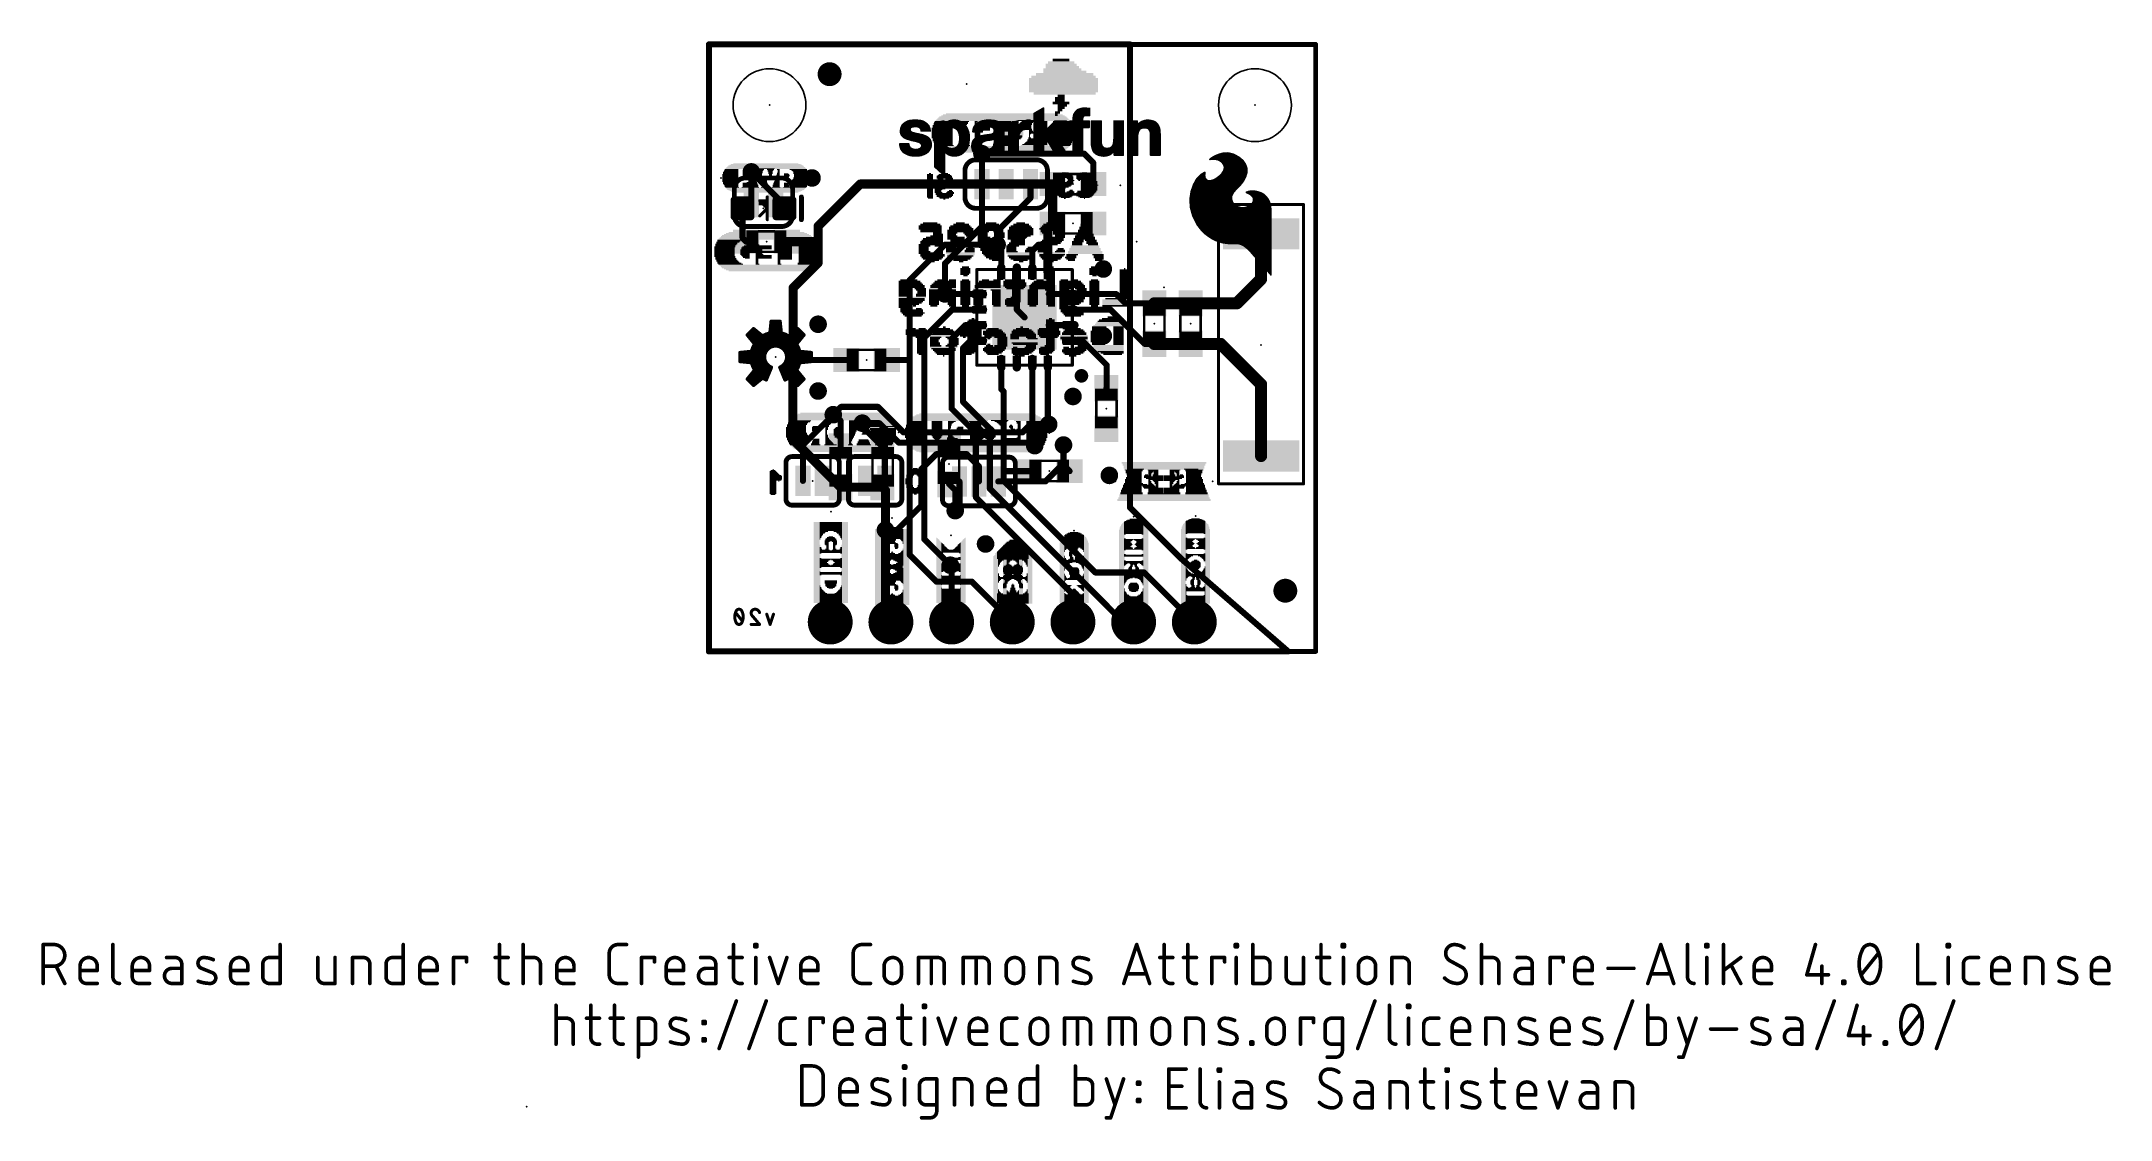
# Model space of a CAD drawing. Extents: x -27.9 to 58.7, y -19.6 to 25.5.
import ezdxf

# ---------------------------------------------------------------- set-up
doc = ezdxf.new("R2010")
doc.units = 0
for name, color, linetype in [('1', 12, 'CONTINUOUS'), ('16', 53, 'CONTINUOUS'), ('17', 254, 'CONTINUOUS'), ('18', 110, 'CONTINUOUS'), ('20', 53, 'CONTINUOUS'), ('21', 41, 'CONTINUOUS'), ('22', 40, 'CONTINUOUS'), ('23', 53, 'CONTINUOUS'), ('24', 53, 'CONTINUOUS'), ('51', 53, 'CONTINUOUS')]:
    doc.layers.add(name, color=color, linetype=linetype)

# ---------------------------------------------------------------- blocks, each defined once
blk = doc.blocks.new('RECT')
blk.add_solid([(-0.5, -0.5), (0.5, -0.5), (-0.5, 0.5), (0.5, 0.5)])
blk = doc.blocks.new('RECT160000X160000R30')
at = {"const_width": 0.15}
blk.add_lwpolyline([(0.425, -0.35), (0.425, 0.35, 0.4142), (0.35, 0.425), (-0.35, 0.425, 0.4142), (-0.425, 0.35), (-0.425, -0.35, 0.4142), (-0.35, -0.425), (0.35, -0.425, 0.4142)], format="xyb", close=True, dxfattribs=at)
blk.add_solid([(-0.3754, -0.3754), (0.3754, -0.3754), (-0.3754, 0.3754), (0.3754, 0.3754)])
blk = doc.blocks.new('PIE')
at = {"const_width": 0.5}
blk.add_lwpolyline([(0, -0.25, 1), (0, 0.25, 1), (0, -0.25)], format="xyb", dxfattribs=at)
blk = doc.blocks.new('ROUNDP')
at = {"const_width": 0.5}
blk.add_lwpolyline([(0, -0.25, 1), (0, 0.25, 1), (0, -0.25)], format="xyb", dxfattribs=at)
blk = doc.blocks.new('RECT56000X112000R100')
at = {"const_width": 0.175}
blk.add_lwpolyline([(0.0875, -0.175), (0.0875, 0.175, 0.4142), (0, 0.2625), (0, 0.2625, 0.4142), (-0.0875, 0.175), (-0.0875, -0.175, 0.4142), (0, -0.2625), (0, -0.2625, 0.4142)], format="xyb", close=True, dxfattribs=at)
blk.add_solid([(-0.0254, -0.2004), (0.0254, -0.2004), (-0.0254, 0.2004), (0.0254, 0.2004)])
blk = doc.blocks.new('ROUNDV')
at = {"const_width": 0.5}
blk.add_lwpolyline([(0, -0.25, 1), (0, 0.25, 1), (0, -0.25)], format="xyb", dxfattribs=at)

msp = doc.modelspace()

# ---------------------------------------------------------------- linework, layer by layer
at = {"layer": '1'}
for points, const_width in [([(0, 0), (0, 25.4)], 0.254), ([(0, 25.4), (17.6276, 25.4)], 0.254), ([(17.6276, 25.4), (17.6276, 6.0198)], 0.254), ([(15.709, 20.828), (11.43, 20.828)], 0.254), ([(16.09, 20.447), (15.709, 20.828)], 0.254), ([(3.163, 18.681), (1.778, 20.066)], 0.254), ([(16.09, 19.558), (16.09, 20.447)], 0.254), ([(6.3364, 19.558), (4.572, 17.7936)], 0.381), ([(14.39, 19.558), (6.3364, 19.558)], 0.381), ([(14.39, 17.907), (14.39, 19.558)], 0.381), ([(1.409, 17.299), (1.409, 18.542)], 0.254), ([(3.163, 18.542), (3.163, 18.681)], 0.254), ([(1.563, 17.145), (1.409, 17.299)], 0.254), ([(3.263, 17.145), (4.445, 17.145)], 0.381), ([(4.445, 17.145), (4.572, 17.018)], 0.381), ([(4.572, 17.7936), (4.572, 17.018)], 0.381), ([(14.1896, 17.7066), (14.39, 17.907)], 0.381), ([(14.1896, 17.018), (14.1896, 17.7066)], 0.381), ([(23.114, 15.582), (23.114, 17.477)], 0.508), ([(4.572, 17.018), (4.572, 16.256)], 0.381), ([(8.4074, 15.5448), (9.8806, 17.018)], 0.254), ([(12.065, 17.018), (9.8806, 17.018)], 0.254), ([(12.2396, 16.8434), (12.065, 17.018)], 0.254), ([(12.2396, 15.8866), (12.2396, 16.8434)], 0.254), ([(13.5396, 16.764), (13.7936, 17.018)], 0.254), ([(13.5396, 15.8866), (13.5396, 16.764)], 0.254), ([(13.7936, 17.018), (14.1896, 17.018)], 0.254), ([(14.1896, 15.8866), (14.1896, 17.018)], 0.381), ([(4.572, 16.256), (3.525, 15.209)], 0.381), ([(8.4074, 12.192), (8.4074, 15.5448)], 0.254), ([(12.8896, 15.8866), (12.8896, 14.3016)], 0.254), ([(22.098, 14.566), (23.114, 15.582)], 0.508), ([(3.525, 15.209), (3.525, 13.2)], 0.381), ([(9.8806, 14.9606), (9.8896, 14.9516)], 0.254), ([(11.2996, 14.9516), (9.8896, 14.9516)], 0.254), ([(15.1266, 14.9516), (14.224, 14.9516)], 0.254), ([(15.1266, 14.9516), (17.0524, 14.9516)], 0.254), ([(17.0524, 14.9516), (17.438, 14.566)], 0.254), ([(20.1676, 14.566), (18.6436, 14.566)], 0.508), ([(20.1676, 14.566), (22.098, 14.566)], 0.508), ([(10.1868, 14.3016), (9.017, 13.1318)], 0.254), ([(10.1868, 14.3016), (11.2996, 14.3016)], 0.254), ([(12.8896, 14.3016), (13.2146, 13.9766)], 0.254), ([(15.1266, 14.3016), (16.8134, 14.3016)], 0.254), ([(16.8134, 14.3016), (18.249, 12.866)], 0.254), ([(17.438, 14.566), (18.6436, 14.566)], 0.254), ([(3.517, 12.192), (3.517, 13.208)], 0.381), ([(3.525, 13.2), (3.517, 13.208)], 0.381), ([(9.017, 13.1318), (9.017, 4.699)], 0.254), ([(10.16, 13.081), (10.7306, 13.6516)], 0.254), ([(10.16, 13.081), (10.16, 10.16)], 0.254), ([(10.9442, 13.0016), (10.6426, 12.7)], 0.254), ([(10.7306, 13.6516), (11.2996, 13.6516)], 0.254), ([(10.9442, 13.0016), (11.2996, 13.0016)], 0.254), ([(15.1266, 13.6516), (14.224, 13.6516)], 0.254), ([(15.1266, 13.0016), (15.6346, 13.0016)], 0.254), ([(16.6506, 11.9856), (15.6346, 13.0016)], 0.254), ([(18.249, 12.866), (18.6436, 12.866)], 0.254), ([(20.1676, 12.866), (18.6436, 12.866)], 0.508), ([(20.1676, 12.866), (21.424, 12.866)], 0.508), ([(21.424, 12.866), (23.114, 11.176)], 0.508), ([(3.517, 8.8664), (3.517, 12.192)], 0.381), ([(5.754, 12.192), (3.517, 12.192)], 0.254), ([(7.454, 12.192), (8.4074, 12.192)], 0.254), ([(8.4074, 4.0386), (8.4074, 12.192)], 0.254), ([(10.6426, 12.7), (10.6426, 10.4394)], 0.254), ([(12.2396, 12.0626), (12.2396, 10.9728)], 0.254), ([(13.5396, 12.0626), (13.5396, 8.5104)], 0.254), ([(14.1896, 12.0626), (14.1896, 9.534)], 0.254), ([(16.6506, 11.9856), (16.6506, 11.0236)], 0.254), ([(23.114, 11.176), (23.114, 8.177)], 0.508), ([(11.7602, 9.3218), (10.6426, 10.4394)], 0.254), ([(12.2396, 10.9728), (12.3412, 10.8712)], 0.254), ([(12.3412, 10.8712), (12.3412, 7.5438)], 0.254), ([(16.637, 11.01), (16.6506, 11.0236)], 0.254), ([(5.2578, 9.906), (5.207, 9.906)], 0.254), ([(5.5118, 9.652), (5.2578, 9.906)], 0.254), ([(5.5118, 8.5716), (5.5118, 9.652)], 0.254), ([(6.4262, 9.5504), (6.4262, 9.4098)], 0.254), ([(7.2644, 8.5716), (6.4262, 9.4098)], 0.254), ([(10.16, 10.16), (11.176, 9.144)], 0.254), ([(14.1896, 9.534), (14.224, 9.4996)], 0.254), ([(5.5118, 6.8716), (3.517, 8.8664)], 0.381), ([(10.0584, 8.6986), (10.1228, 8.763)], 0.254), ([(10.1228, 8.763), (11.176, 8.763)], 0.254), ([(11.176, 9.144), (11.176, 8.763)], 0.254), ([(11.176, 6.4516), (11.176, 8.763)], 0.254), ([(11.7602, 6.8072), (11.7602, 9.3218)], 0.254), ([(13.5396, 8.5104), (13.6398, 8.6106)], 0.254), ([(14.8454, 8.636), (14.8454, 7.7978)], 0.254), ([(15.0994, 7.5438), (14.8454, 7.7978)], 0.254), ([(7.2644, 6.8716), (5.5118, 6.8716)], 0.381), ([(7.3914, 6.7446), (7.2644, 6.8716)], 0.381), ([(7.3914, 6.7446), (7.3914, 5.08)], 0.381), ([(10.0584, 6.9986), (10.3124, 6.7446)], 0.254), ([(17.338, 1.2294), (11.7602, 6.8072)], 0.254), ([(13.3994, 7.5438), (12.3412, 7.5438)], 0.254), ([(12.3412, 7.5438), (12.3412, 7.1374)], 0.254), ([(12.3412, 7.1374), (16.1766, 3.302)], 0.254), ([(10.3124, 6.7446), (10.3124, 5.8928)], 0.254), ([(15.24, 2.3876), (11.176, 6.4516)], 0.254), ([(17.6276, 6.0198), (19.7485, 3.8989)], 0.254), ([(7.3914, 1.458), (7.3914, 5.08)], 0.381), ([(10.1092, 3.6068), (9.017, 4.699)], 0.254), ([(9.525, 2.921), (8.4074, 4.0386)], 0.254), ([(19.7485, 3.8989), (24.2472, 0)], 0.254), ([(11.0084, 2.921), (9.525, 2.921)], 0.254), ([(12.7, 1.2294), (11.0084, 2.921)], 0.254), ([(16.1766, 3.302), (18.222, 3.302)], 0.254), ([(20.2946, 1.2294), (18.222, 3.302)], 0.254), ([(15.24, 1.2294), (15.24, 2.3876)], 0.254), ([(7.62, 1.2294), (7.3914, 1.458)], 0.381), ([(17.78, 1.2294), (17.338, 1.2294)], 0.254), ([(20.32, 1.2294), (20.2946, 1.2294)], 0.254), ([(24.2472, 0), (0, 0)], 0.254)]:
    msp.add_lwpolyline(points, dxfattribs=dict(at, const_width=const_width))
for points, const_width in [([(0.0635, 25.4, 1), (-0.0635, 25.4)], 0.127), ([(0, 25.4635, 1), (0, 25.3365)], 0.127), ([(17.6911, 25.4, 1), (17.5641, 25.4)], 0.127), ([(17.6276, 25.3365, 1), (17.6276, 25.4635)], 0.127), ([(11.43, 20.8915, 1), (11.43, 20.7645)], 0.127), ([(15.7539, 20.8729, 1), (15.6641, 20.7831)], 0.127), ([(15.709, 20.7645, 1), (15.709, 20.8915)], 0.127), ([(1.8229, 20.1109, 1), (1.7331, 20.0211)], 0.127), ([(16.1535, 20.447, 1), (16.0265, 20.447)], 0.127), ([(16.0451, 20.4021, 1), (16.1349, 20.4919)], 0.127), ([(6.3364, 19.6532, 1), (6.3364, 19.4627)], 0.1905), ([(6.4038, 19.4906, 1), (6.269, 19.6254)], 0.1905), ([(14.4853, 19.558, 1), (14.2948, 19.558)], 0.1905), ([(14.39, 19.4627, 1), (14.39, 19.6532)], 0.1905), ([(16.0265, 19.558, 1), (16.1535, 19.558)], 0.127), ([(1.4725, 18.542, 1), (1.3455, 18.542)], 0.127), ([(3.2265, 18.681, 1), (3.0995, 18.681)], 0.127), ([(3.0995, 18.542, 1), (3.2265, 18.542)], 0.127), ([(3.1181, 18.6361, 1), (3.2079, 18.7259)], 0.127), ([(1.4539, 17.3439, 1), (1.3641, 17.2541)], 0.127), ([(1.3455, 17.299, 1), (1.4725, 17.299)], 0.127), ([(3.263, 17.2402, 1), (3.263, 17.0497)], 0.1905), ([(4.5124, 17.2124, 1), (4.3776, 17.0776)], 0.1905), ([(4.445, 17.0497, 1), (4.445, 17.2402)], 0.1905), ([(4.5046, 17.861, 1), (4.6394, 17.7262)], 0.1905), ([(4.6673, 17.7936, 1), (4.4768, 17.7936)], 0.1905), ([(14.1222, 17.774, 1), (14.257, 17.6392)], 0.1905), ([(14.2849, 17.7066, 1), (14.0944, 17.7066)], 0.1905), ([(14.2948, 17.907, 1), (14.4853, 17.907)], 0.1905), ([(14.4574, 17.8396, 1), (14.3226, 17.9744)], 0.1905), ([(23.241, 17.477, 1), (22.987, 17.477)], 0.254), ([(1.5181, 17.1001, 1), (1.6079, 17.1899)], 0.127), ([(4.6673, 17.018, 1), (4.4768, 17.018)], 0.1905), ([(4.4768, 17.018, 1), (4.6673, 17.018)], 0.1905), ([(4.5046, 16.9506, 1), (4.6394, 17.0854)], 0.1905), ([(9.8806, 17.0815, 1), (9.8806, 16.9545)], 0.127), ([(9.9255, 16.9731, 1), (9.8357, 17.0629)], 0.127), ([(12.1099, 17.0629, 1), (12.0201, 16.9731)], 0.127), ([(12.065, 16.9545, 1), (12.065, 17.0815)], 0.127), ([(12.3031, 16.8434, 1), (12.1761, 16.8434)], 0.127), ([(12.1947, 16.7985, 1), (12.2845, 16.8883)], 0.127), ([(13.6031, 16.764, 1), (13.4761, 16.764)], 0.127), ([(13.4947, 16.8089, 1), (13.5845, 16.7191)], 0.127), ([(13.7936, 17.0815, 1), (13.7936, 16.9545)], 0.127), ([(13.8385, 16.9731, 1), (13.7487, 17.0629)], 0.127), ([(14.2849, 17.018, 1), (14.0944, 17.018)], 0.1905), ([(14.0944, 17.018, 1), (14.2849, 17.018)], 0.1905), ([(14.1896, 16.9545, 1), (14.1896, 17.0815)], 0.127), ([(4.4768, 16.256, 1), (4.6673, 16.256)], 0.1905), ([(4.6394, 16.1886, 1), (4.5046, 16.3234)], 0.1905), ([(8.4709, 15.5448, 1), (8.3439, 15.5448)], 0.127), ([(8.3625, 15.5897, 1), (8.4523, 15.4999)], 0.127), ([(12.1761, 15.8866, 1), (12.3031, 15.8866)], 0.127), ([(12.9531, 15.8866, 1), (12.8261, 15.8866)], 0.127), ([(13.4761, 15.8866, 1), (13.6031, 15.8866)], 0.127), ([(14.0944, 15.8866, 1), (14.2849, 15.8866)], 0.1905), ([(22.987, 15.582, 1), (23.241, 15.582)], 0.254), ([(23.2038, 15.4922, 1), (23.0242, 15.6718)], 0.254), ([(3.4576, 15.2764, 1), (3.5924, 15.1416)], 0.1905), ([(3.6203, 15.209, 1), (3.4298, 15.209)], 0.1905), ([(9.9255, 15.0055, 1), (9.8357, 14.9157)], 0.127), ([(9.8896, 15.0151, 1), (9.8896, 14.8881)], 0.127), ([(9.8447, 14.9067, 1), (9.9345, 14.9965)], 0.127), ([(11.2996, 14.8881, 1), (11.2996, 15.0151)], 0.127), ([(14.224, 15.0151, 1), (14.224, 14.8881)], 0.127), ([(15.1266, 15.0151, 1), (15.1266, 14.8881)], 0.127), ([(15.1266, 14.8881, 1), (15.1266, 15.0151)], 0.127), ([(17.0973, 14.9965, 1), (17.0075, 14.9067)], 0.127), ([(17.0524, 14.8881, 1), (17.0524, 15.0151)], 0.127), ([(18.6436, 14.693, 1), (18.6436, 14.439)], 0.254), ([(20.1676, 14.693, 1), (20.1676, 14.439)], 0.254), ([(20.1676, 14.439, 1), (20.1676, 14.693)], 0.254), ([(22.0082, 14.6558, 1), (22.1878, 14.4762)], 0.254), ([(22.098, 14.439, 1), (22.098, 14.693)], 0.254), ([(10.1868, 14.3651, 1), (10.1868, 14.2381)], 0.127), ([(10.2317, 14.2567, 1), (10.1419, 14.3465)], 0.127), ([(11.2996, 14.2381, 1), (11.2996, 14.3651)], 0.127), ([(12.9345, 14.3465, 1), (12.8447, 14.2567)], 0.127), ([(12.8261, 14.3016, 1), (12.9531, 14.3016)], 0.127), ([(13.1697, 13.9317, 1), (13.2595, 14.0215)], 0.127), ([(15.1266, 14.3651, 1), (15.1266, 14.2381)], 0.127), ([(16.8583, 14.3465, 1), (16.7685, 14.2567)], 0.127), ([(16.8134, 14.2381, 1), (16.8134, 14.3651)], 0.127), ([(17.438, 14.6295, 1), (17.438, 14.5025)], 0.127), ([(17.3931, 14.5211, 1), (17.4829, 14.6109)], 0.127), ([(18.6436, 14.5025, 1), (18.6436, 14.6295)], 0.127), ([(3.5844, 13.2754, 1), (3.4496, 13.1406)], 0.1905), ([(3.6123, 13.208, 1), (3.4218, 13.208)], 0.1905), ([(3.4298, 13.2, 1), (3.6203, 13.2)], 0.1905), ([(3.4576, 13.1326, 1), (3.5924, 13.2674)], 0.1905), ([(9.0805, 13.1318, 1), (8.9535, 13.1318)], 0.127), ([(8.9721, 13.1767, 1), (9.0619, 13.0869)], 0.127), ([(10.2235, 13.081, 1), (10.0965, 13.081)], 0.127), ([(10.1151, 13.1259, 1), (10.2049, 13.0361)], 0.127), ([(10.7306, 13.7151, 1), (10.7306, 13.5881)], 0.127), ([(10.7755, 13.6067, 1), (10.6857, 13.6965)], 0.127), ([(10.9442, 13.0651, 1), (10.9442, 12.9381)], 0.127), ([(10.9891, 12.9567, 1), (10.8993, 13.0465)], 0.127), ([(11.2996, 13.5881, 1), (11.2996, 13.7151)], 0.127), ([(11.2996, 12.9381, 1), (11.2996, 13.0651)], 0.127), ([(14.224, 13.7151, 1), (14.224, 13.5881)], 0.127), ([(15.1266, 13.0651, 1), (15.1266, 12.9381)], 0.127), ([(15.1266, 13.5881, 1), (15.1266, 13.7151)], 0.127), ([(15.6795, 13.0465, 1), (15.5897, 12.9567)], 0.127), ([(15.6346, 12.9381, 1), (15.6346, 13.0651)], 0.127), ([(18.249, 12.9295, 1), (18.249, 12.8025)], 0.127), ([(18.6436, 12.993, 1), (18.6436, 12.739)], 0.254), ([(18.6436, 12.8025, 1), (18.6436, 12.9295)], 0.127), ([(20.1676, 12.993, 1), (20.1676, 12.739)], 0.254), ([(20.1676, 12.739, 1), (20.1676, 12.993)], 0.254), ([(21.5138, 12.9558, 1), (21.3342, 12.7762)], 0.254), ([(21.424, 12.739, 1), (21.424, 12.993)], 0.254), ([(3.6123, 12.192, 1), (3.4218, 12.192)], 0.1905), ([(3.4218, 12.192, 1), (3.6123, 12.192)], 0.1905), ([(3.517, 12.2555, 1), (3.517, 12.1285)], 0.127), ([(5.754, 12.1285, 1), (5.754, 12.2555)], 0.127), ([(7.454, 12.2555, 1), (7.454, 12.1285)], 0.127), ([(8.4709, 12.192, 1), (8.3439, 12.192)], 0.127), ([(8.3439, 12.192, 1), (8.4709, 12.192)], 0.127), ([(8.4074, 12.1285, 1), (8.4074, 12.2555)], 0.127), ([(10.7061, 12.7, 1), (10.5791, 12.7)], 0.127), ([(10.5977, 12.7449, 1), (10.6875, 12.6551)], 0.127), ([(12.3031, 12.0626, 1), (12.1761, 12.0626)], 0.127), ([(13.6031, 12.0626, 1), (13.4761, 12.0626)], 0.127), ([(14.2531, 12.0626, 1), (14.1261, 12.0626)], 0.127), ([(18.2041, 12.8211, 1), (18.2939, 12.9109)], 0.127), ([(16.7141, 11.9856, 1), (16.5871, 11.9856)], 0.127), ([(16.6057, 11.9407, 1), (16.6955, 12.0305)], 0.127), ([(23.241, 11.176, 1), (22.987, 11.176)], 0.254), ([(23.0242, 11.0862, 1), (23.2038, 11.2658)], 0.254), ([(10.6875, 10.4843, 1), (10.5977, 10.3945)], 0.127), ([(10.5791, 10.4394, 1), (10.7061, 10.4394)], 0.127), ([(12.2845, 11.0177, 1), (12.1947, 10.9279)], 0.127), ([(12.1761, 10.9728, 1), (12.3031, 10.9728)], 0.127), ([(12.4047, 10.8712, 1), (12.2777, 10.8712)], 0.127), ([(12.2963, 10.8263, 1), (12.3861, 10.9161)], 0.127), ([(16.5921, 11.0549, 1), (16.6819, 10.9651)], 0.127), ([(16.5871, 11.0236, 1), (16.7141, 11.0236)], 0.127), ([(16.6955, 10.9787, 1), (16.6057, 11.0685)], 0.127), ([(5.207, 9.9695, 1), (5.207, 9.8425)], 0.127), ([(5.3027, 9.9509, 1), (5.2129, 9.8611)], 0.127), ([(5.2578, 9.8425, 1), (5.2578, 9.9695)], 0.127), ([(5.5753, 9.652, 1), (5.4483, 9.652)], 0.127), ([(5.4669, 9.6071, 1), (5.5567, 9.6969)], 0.127), ([(6.4897, 9.5504, 1), (6.3627, 9.5504)], 0.127), ([(6.4711, 9.4547, 1), (6.3813, 9.3649)], 0.127), ([(10.2049, 10.2049, 1), (10.1151, 10.1151)], 0.127), ([(10.0965, 10.16, 1), (10.2235, 10.16)], 0.127), ([(14.2345, 9.5789, 1), (14.1447, 9.4891)], 0.127), ([(14.1261, 9.534, 1), (14.2531, 9.534)], 0.127), ([(14.1791, 9.4547, 1), (14.2689, 9.5445)], 0.127), ([(3.5844, 8.9338, 1), (3.4496, 8.799)], 0.1905), ([(3.4218, 8.8664, 1), (3.6123, 8.8664)], 0.1905), ([(6.3627, 9.4098, 1), (6.4897, 9.4098)], 0.127), ([(7.2195, 8.5267, 1), (7.3093, 8.6165)], 0.127), ([(10.0135, 8.7435, 1), (10.1033, 8.6537)], 0.127), ([(10.1228, 8.8265, 1), (10.1228, 8.6995)], 0.127), ([(10.1677, 8.7181, 1), (10.0779, 8.8079)], 0.127), ([(11.2395, 9.144, 1), (11.1125, 9.144)], 0.127), ([(11.2395, 8.763, 1), (11.1125, 8.763)], 0.127), ([(11.1125, 8.763, 1), (11.2395, 8.763)], 0.127), ([(11.1311, 9.0991, 1), (11.2209, 9.1889)], 0.127), ([(11.176, 8.6995, 1), (11.176, 8.8265)], 0.127), ([(11.8237, 9.3218, 1), (11.6967, 9.3218)], 0.127), ([(11.7153, 9.2769, 1), (11.8051, 9.3667)], 0.127), ([(13.6847, 8.5657, 1), (13.5949, 8.6555)], 0.127), ([(14.9089, 8.636, 1), (14.7819, 8.636)], 0.127), ([(5.4483, 8.5716, 1), (5.5753, 8.5716)], 0.127), ([(13.4947, 8.5553, 1), (13.5845, 8.4655)], 0.127), ([(13.4761, 8.5104, 1), (13.6031, 8.5104)], 0.127), ([(14.8903, 7.8427, 1), (14.8005, 7.7529)], 0.127), ([(14.7819, 7.7978, 1), (14.9089, 7.7978)], 0.127), ([(22.987, 8.177, 1), (23.241, 8.177)], 0.254), ([(5.5118, 6.9668, 1), (5.5118, 6.7763)], 0.1905), ([(5.4444, 6.8042, 1), (5.5792, 6.939)], 0.1905), ([(7.3318, 6.939, 1), (7.197, 6.8042)], 0.1905), ([(7.2644, 6.7763, 1), (7.2644, 6.9668)], 0.1905), ([(7.4867, 6.7446, 1), (7.2961, 6.7446)], 0.1905), ([(10.1033, 7.0435, 1), (10.0135, 6.9537)], 0.127), ([(11.8051, 6.8521, 1), (11.7153, 6.7623)], 0.127), ([(12.3412, 7.6073, 1), (12.3412, 7.4803)], 0.127), ([(12.4047, 7.5438, 1), (12.2777, 7.5438)], 0.127), ([(12.2777, 7.5438, 1), (12.4047, 7.5438)], 0.127), ([(12.3861, 7.1823, 1), (12.2963, 7.0925)], 0.127), ([(12.2777, 7.1374, 1), (12.4047, 7.1374)], 0.127), ([(13.3994, 7.4803, 1), (13.3994, 7.6073)], 0.127), ([(15.0545, 7.4989, 1), (15.1443, 7.5887)], 0.127), ([(7.324, 6.6772, 1), (7.4588, 6.812)], 0.1905), ([(10.3759, 6.7446, 1), (10.2489, 6.7446)], 0.127), ([(10.2675, 6.6997, 1), (10.3573, 6.7895)], 0.127), ([(11.2209, 6.4965, 1), (11.1311, 6.4067)], 0.127), ([(11.1125, 6.4516, 1), (11.2395, 6.4516)], 0.127), ([(11.6967, 6.8072, 1), (11.8237, 6.8072)], 0.127), ([(17.6725, 6.0647, 1), (17.5827, 5.9749)], 0.127), ([(17.5641, 6.0198, 1), (17.6911, 6.0198)], 0.127), ([(7.4867, 5.08, 1), (7.2961, 5.08)], 0.1905), ([(10.2489, 5.8928, 1), (10.3759, 5.8928)], 0.127), ([(7.2961, 5.08, 1), (7.4867, 5.08)], 0.1905), ([(9.0619, 4.7439, 1), (8.9721, 4.6541)], 0.127), ([(8.9535, 4.699, 1), (9.0805, 4.699)], 0.127), ([(8.4523, 4.0835, 1), (8.3625, 3.9937)], 0.127), ([(8.3439, 4.0386, 1), (8.4709, 4.0386)], 0.127), ([(10.0643, 3.5619, 1), (10.1541, 3.6517)], 0.127), ([(19.7901, 3.9469, 1), (19.7069, 3.8509)], 0.127), ([(19.7036, 3.854, 1), (19.7934, 3.9438)], 0.127), ([(9.525, 2.9845, 1), (9.525, 2.8575)], 0.127), ([(9.4801, 2.8761, 1), (9.5699, 2.9659)], 0.127), ([(11.0533, 2.9659, 1), (10.9635, 2.8761)], 0.127), ([(11.0084, 2.8575, 1), (11.0084, 2.9845)], 0.127), ([(16.1766, 3.3655, 1), (16.1766, 3.2385)], 0.127), ([(16.1317, 3.2571, 1), (16.2215, 3.3469)], 0.127), ([(18.2669, 3.3469, 1), (18.1771, 3.2571)], 0.127), ([(18.222, 3.2385, 1), (18.222, 3.3655)], 0.127), ([(15.3035, 2.3876, 1), (15.1765, 2.3876)], 0.127), ([(15.1951, 2.3427, 1), (15.2849, 2.4325)], 0.127), ([(7.2961, 1.458, 1), (7.4867, 1.458)], 0.1905), ([(7.4588, 1.5253, 1), (7.324, 1.3906)], 0.1905), ([(7.5526, 1.162, 1), (7.6874, 1.2967)], 0.1905), ([(12.6551, 1.1845, 1), (12.7449, 1.2743)], 0.127), ([(15.1765, 1.2294, 1), (15.3035, 1.2294)], 0.127), ([(17.338, 1.2929, 1), (17.338, 1.1659)], 0.127), ([(17.2931, 1.1845, 1), (17.3829, 1.2743)], 0.127), ([(17.78, 1.1659, 1), (17.78, 1.2929)], 0.127), ([(20.2946, 1.2929, 1), (20.2946, 1.1659)], 0.127), ([(20.2497, 1.1845, 1), (20.3395, 1.2743)], 0.127), ([(20.32, 1.1659, 1), (20.32, 1.2929)], 0.127), ([(0, 0.0635, 1), (0, -0.0635)], 0.127), ([(-0.0635, 0, 1), (0.0635, 0)], 0.127), ([(24.2056, -0.048, 1), (24.2888, 0.048)], 0.127), ([(24.2472, -0.0635, 1), (24.2472, 0.0635)], 0.127)]:
    msp.add_lwpolyline(points, format="xyb", dxfattribs=dict(at, const_width=const_width))
at = {"layer": '16'}
for points, const_width in [([(0, 25.4), (17.6276, 25.4)], 0.254), ([(0, 0), (0, 25.4)], 0.254), ([(17.6276, 25.4), (17.6276, 6.0198)], 0.254), ([(11.43, 20.828), (11.43, 19.558)], 0.254), ([(1.778, 20.066), (1.778, 18.796)], 0.254), ([(11.43, 17.78), (11.43, 19.558)], 0.254), ([(13.462, 18.9738), (12.065, 17.5768)], 0.254), ([(13.462, 19.558), (13.462, 18.9738)], 0.254), ([(9.8806, 16.2306), (11.43, 17.78)], 0.254), ([(12.065, 17.5768), (12.065, 17.018)], 0.254), ([(9.8806, 14.9606), (9.8806, 16.2306)], 0.254), ([(5.207, 9.906), (3.937, 8.636)], 0.254), ([(5.5372, 10.2362), (5.207, 9.906)], 0.254), ([(7.0739, 10.2362), (5.5372, 10.2362)], 0.254), ([(6.4262, 9.5504), (7.1374, 9.5504)], 0.254), ([(8.1407, 9.1694), (7.0739, 10.2362)], 0.254), ([(7.1374, 9.5504), (7.5819, 9.1059)], 0.254), ([(13.462, 9.4996), (13.1318, 9.1694)], 0.254), ([(14.224, 9.4996), (13.462, 9.4996)], 0.254), ([(3.937, 8.636), (3.937, 7.1374)], 0.254), ([(7.366, 8.89), (7.5819, 9.1059)], 0.254), ([(7.366, 7.1374), (7.366, 8.89)], 0.254), ([(7.5819, 9.1059), (7.9502, 8.7376)], 0.254), ([(7.9502, 8.7376), (13.5128, 8.7376)], 0.254), ([(13.1318, 9.1694), (8.1407, 9.1694)], 0.254), ([(13.6398, 8.6106), (13.5128, 8.7376)], 0.254), ([(14.8454, 8.636), (14.8454, 7.874)], 0.254), ([(8.89, 7.62), (9.525, 8.255)], 0.254), ([(10.795, 8.255), (9.525, 8.255)], 0.254), ([(11.303, 7.747), (10.795, 8.255)], 0.254), ([(11.303, 7.112), (11.303, 7.747)], 0.254), ([(14.8454, 7.874), (14.0834, 7.112)], 0.254), ([(8.89, 6.096), (8.89, 7.62)], 0.254), ([(10.4902, 6.0706), (10.4902, 7.112)], 0.254), ([(14.0834, 7.112), (12.1158, 7.112)], 0.254), ([(7.874, 5.08), (8.89, 6.096)], 0.254), ([(10.3124, 5.8928), (10.4902, 6.0706)], 0.254), ([(17.6276, 6.0198), (19.7485, 3.8989)], 0.254), ([(7.3914, 5.08), (7.874, 5.08)], 0.254), ([(10.16, 3.6576), (10.1092, 3.6068)], 0.254), ([(10.16, 1.2294), (10.16, 3.6576)], 0.254), ([(19.7485, 3.8989), (24.2472, 0)], 0.254), ([(1.4021, 1.2714), (1.1199, 1.6242)], 0.127), ([(2.1232, 1.1303), (1.7704, 1.1303)], 0.127), ([(1.8233, 1.4831), (2.1232, 1.1303)], 0.127), ([(2.564, 1.1303), (2.4229, 1.5536)], 0.127), ([(2.7051, 1.5536), (2.564, 1.1303)], 0.127), ([(24.2472, 0), (0, 0)], 0.254)]:
    msp.add_lwpolyline(points, dxfattribs=dict(at, const_width=const_width))
for points, const_width in [([(0, 25.4635, 1), (0, 25.3365)], 0.127), ([(0.0635, 25.4, 1), (-0.0635, 25.4)], 0.127), ([(17.6911, 25.4, 1), (17.5641, 25.4)], 0.127), ([(17.6276, 25.3365, 1), (17.6276, 25.4635)], 0.127), ([(11.4935, 20.828, 1), (11.3665, 20.828)], 0.127), ([(1.8415, 20.066, 1), (1.7145, 20.066)], 0.127), ([(11.4935, 19.558, 1), (11.3665, 19.558)], 0.127), ([(11.3665, 19.558, 1), (11.4935, 19.558)], 0.127), ([(13.5255, 19.558, 1), (13.3985, 19.558)], 0.127), ([(13.5069, 18.9289, 1), (13.4171, 19.0187)], 0.127), ([(1.7145, 18.796, 1), (1.8415, 18.796)], 0.127), ([(13.3985, 18.9738, 1), (13.5255, 18.9738)], 0.127), ([(11.3665, 17.78, 1), (11.4935, 17.78)], 0.127), ([(11.4749, 17.7351, 1), (11.3851, 17.8249)], 0.127), ([(12.1285, 17.5768, 1), (12.0015, 17.5768)], 0.127), ([(12.0201, 17.6217, 1), (12.1099, 17.5319)], 0.127), ([(12.0015, 17.018, 1), (12.1285, 17.018)], 0.127), ([(9.9441, 16.2306, 1), (9.8171, 16.2306)], 0.127), ([(9.8357, 16.2755, 1), (9.9255, 16.1857)], 0.127), ([(9.8171, 14.9606, 1), (9.9441, 14.9606)], 0.127), ([(5.1621, 9.9509, 1), (5.2519, 9.8611)], 0.127), ([(5.2519, 9.8611, 1), (5.1621, 9.9509)], 0.127), ([(5.5372, 10.2997, 1), (5.5372, 10.1727)], 0.127), ([(5.5821, 10.1913, 1), (5.4923, 10.2811)], 0.127), ([(6.4262, 9.6139, 1), (6.4262, 9.4869)], 0.127), ([(7.1188, 10.2811, 1), (7.029, 10.1913)], 0.127), ([(7.0739, 10.1727, 1), (7.0739, 10.2997)], 0.127), ([(7.1823, 9.5953, 1), (7.0925, 9.5055)], 0.127), ([(7.1374, 9.4869, 1), (7.1374, 9.6139)], 0.127), ([(13.462, 9.5631, 1), (13.462, 9.4361)], 0.127), ([(13.5069, 9.4547, 1), (13.4171, 9.5445)], 0.127), ([(14.224, 9.4361, 1), (14.224, 9.5631)], 0.127), ([(4.0005, 8.636, 1), (3.8735, 8.636)], 0.127), ([(3.8921, 8.6809, 1), (3.9819, 8.5911)], 0.127), ([(7.4295, 8.89, 1), (7.3025, 8.89)], 0.127), ([(7.3211, 8.9349, 1), (7.4109, 8.8451)], 0.127), ([(7.6268, 9.1508, 1), (7.537, 9.061)], 0.127), ([(7.6268, 9.061, 1), (7.537, 9.1508)], 0.127), ([(7.537, 9.061, 1), (7.6268, 9.1508)], 0.127), ([(7.9502, 8.8011, 1), (7.9502, 8.6741)], 0.127), ([(7.9053, 8.6927, 1), (7.9951, 8.7825)], 0.127), ([(8.1407, 9.2329, 1), (8.1407, 9.1059)], 0.127), ([(8.0958, 9.1245, 1), (8.1856, 9.2143)], 0.127), ([(13.0869, 9.2143, 1), (13.1767, 9.1245)], 0.127), ([(13.1318, 9.1059, 1), (13.1318, 9.2329)], 0.127), ([(13.5577, 8.7825, 1), (13.4679, 8.6927)], 0.127), ([(13.5128, 8.6741, 1), (13.5128, 8.8011)], 0.127), ([(13.5949, 8.5657, 1), (13.6847, 8.6555)], 0.127), ([(14.9089, 8.636, 1), (14.7819, 8.636)], 0.127), ([(9.525, 8.3185, 1), (9.525, 8.1915)], 0.127), ([(9.5699, 8.2101, 1), (9.4801, 8.2999)], 0.127), ([(10.8399, 8.2999, 1), (10.7501, 8.2101)], 0.127), ([(10.795, 8.1915, 1), (10.795, 8.3185)], 0.127), ([(11.3665, 7.747, 1), (11.2395, 7.747)], 0.127), ([(11.2581, 7.7021, 1), (11.3479, 7.7919)], 0.127), ([(14.7819, 7.874, 1), (14.9089, 7.874)], 0.127), ([(14.8903, 7.8291, 1), (14.8005, 7.9189)], 0.127), ([(3.8735, 7.1374, 1), (4.0005, 7.1374)], 0.127), ([(7.3025, 7.1374, 1), (7.4295, 7.1374)], 0.127), ([(8.9535, 7.62, 1), (8.8265, 7.62)], 0.127), ([(8.8451, 7.6649, 1), (8.9349, 7.5751)], 0.127), ([(10.5537, 7.112, 1), (10.4267, 7.112)], 0.127), ([(11.2395, 7.112, 1), (11.3665, 7.112)], 0.127), ([(12.1158, 7.1755, 1), (12.1158, 7.0485)], 0.127), ([(14.0385, 7.1569, 1), (14.1283, 7.0671)], 0.127), ([(14.0834, 7.0485, 1), (14.0834, 7.1755)], 0.127), ([(8.8265, 6.096, 1), (8.9535, 6.096)], 0.127), ([(8.9349, 6.0511, 1), (8.8451, 6.1409)], 0.127), ([(10.4267, 6.0706, 1), (10.5537, 6.0706)], 0.127), ([(10.5351, 6.0257, 1), (10.4453, 6.1155)], 0.127), ([(17.6725, 6.0647, 1), (17.5827, 5.9749)], 0.127), ([(17.5641, 6.0198, 1), (17.6911, 6.0198)], 0.127), ([(7.3914, 5.1435, 1), (7.3914, 5.0165)], 0.127), ([(7.874, 5.0165, 1), (7.874, 5.1435)], 0.127), ([(10.2675, 5.9377, 1), (10.3573, 5.8479)], 0.127), ([(7.8291, 5.1249, 1), (7.9189, 5.0351)], 0.127), ([(10.0643, 3.6517, 1), (10.1541, 3.5619)], 0.127), ([(10.2235, 3.6576, 1), (10.0965, 3.6576)], 0.127), ([(10.2049, 3.6127, 1), (10.1151, 3.7025)], 0.127), ([(19.7901, 3.9469, 1), (19.7069, 3.8509)], 0.127), ([(19.7036, 3.854, 1), (19.7934, 3.9438)], 0.127), ([(1.1375, 1.6771, 0.1139), (1.0846, 1.4478)], 0.127), ([(1.261, 1.7653, 0.3205), (1.1375, 1.6771)], 0.127), ([(1.166, 1.6632, 1), (1.109, 1.691)], 0.0635), ([(1.3844, 1.6771, 0.3205), (1.261, 1.7653)], 0.127), ([(1.261, 1.797, 1), (1.261, 1.7336)], 0.0635), ([(1.261, 1.7336, 1), (1.261, 1.797)], 0.0635), ([(1.4374, 1.4478, 0.1139), (1.3844, 1.6771)], 0.127), ([(1.413, 1.691, 1), (1.3559, 1.6632)], 0.0635), ([(1.9291, 1.7653, 0.4142), (1.7704, 1.6066)], 0.127), ([(2.1232, 1.6242, 0.3252), (1.9291, 1.7653)], 0.127), ([(1.9291, 1.797, 1), (1.9291, 1.7336)], 0.0635), ([(1.9291, 1.7336, 1), (1.9291, 1.7971)], 0.0635), ([(1.0846, 1.4478, 0.1139), (1.1375, 1.2185)], 0.127), ([(1.1163, 1.4478, 1), (1.0528, 1.4478)], 0.0635), ([(1.0528, 1.4478, 1), (1.1163, 1.4478)], 0.0635), ([(1.1447, 1.644, 1), (1.0951, 1.6044)], 0.0635), ([(1.1075, 1.6874, 1), (1.1675, 1.6668)], 0.0635), ([(1.1375, 1.2185, 0.3205), (1.261, 1.1303)], 0.127), ([(1.1675, 1.2288, 1), (1.1075, 1.2082)], 0.0635), ([(1.109, 1.2046, 1), (1.166, 1.2324)], 0.0635), ([(1.261, 1.1303, 0.3205), (1.3844, 1.2185)], 0.127), ([(1.261, 1.162, 1), (1.261, 1.0986)], 0.0635), ([(1.261, 1.0986, 1), (1.261, 1.162)], 0.0635), ([(1.3844, 1.2185, 0.1139), (1.4374, 1.4478)], 0.127), ([(1.3559, 1.2324, 1), (1.413, 1.2046)], 0.0635), ([(1.3544, 1.6668, 1), (1.4145, 1.6874)], 0.0635), ([(1.4145, 1.2082, 1), (1.3544, 1.2288)], 0.0635), ([(1.3773, 1.2516, 1), (1.4269, 1.2912)], 0.0635), ([(1.4691, 1.4478, 1), (1.4056, 1.4478)], 0.0635), ([(1.4056, 1.4478, 1), (1.4691, 1.4478)], 0.0635), ([(1.8021, 1.6065, 1), (1.7386, 1.6066)], 0.0635), ([(1.7386, 1.6066, 1), (1.8021, 1.6066)], 0.0635), ([(1.7704, 1.6066, 0.2053), (1.8233, 1.4831)], 0.127), ([(1.7704, 1.1621, 1), (1.7704, 1.0986)], 0.0635), ([(1.8475, 1.5036, 1), (1.7991, 1.4625)], 0.0635), ([(1.8014, 1.4601, 1), (1.8452, 1.5061)], 0.0635), ([(2.093, 1.6144, 1), (2.1534, 1.634)], 0.0635), ([(2.099, 1.1097, 1), (2.1474, 1.1509)], 0.0635), ([(2.1232, 1.0986, 1), (2.1232, 1.1621)], 0.0635), ([(2.453, 1.5637, 1), (2.3928, 1.5436)], 0.0635), ([(2.5339, 1.1403, 1), (2.5941, 1.1203)], 0.0635), ([(2.5339, 1.1203, 1), (2.5941, 1.1403)], 0.0635), ([(2.7352, 1.5436, 1), (2.675, 1.5637)], 0.0635), ([(10.0965, 1.2294, 1), (10.2235, 1.2294)], 0.127), ([(0, 0.0635, 1), (0, -0.0635)], 0.127), ([(-0.0635, 0, 1), (0.0635, 0)], 0.127), ([(24.2056, -0.048, 1), (24.2888, 0.048)], 0.127), ([(24.2472, -0.0635, 1), (24.2472, 0.0635)], 0.127)]:
    msp.add_lwpolyline(points, format="xyb", dxfattribs=dict(at, const_width=const_width))
at = {"layer": '20', "const_width": 0.2032}
for points in [[(0, 25.4), (0, 0)], [(25.4, 25.4), (0, 25.4)], [(25.4, 0), (25.4, 25.4)], [(0, 0), (25.4, 0)]]:
    msp.add_lwpolyline(points, dxfattribs=at)
at = {"layer": '20', "const_width": 0.1016}
for points in [[(0.0508, 25.4, 1), (-0.0508, 25.4)], [(0, 25.4508, 1), (0, 25.3492)], [(25.4508, 25.4, 1), (25.3492, 25.4)], [(25.4, 25.3492, 1), (25.4, 25.4508)], [(0, 0.0508, 1), (0, -0.0508)], [(-0.0508, 0, 1), (0.0508, 0)], [(25.3492, 0, 1), (25.4508, 0)], [(25.4, -0.0508, 1), (25.4, 0.0508)]]:
    msp.add_lwpolyline(points, format="xyb", dxfattribs=at)
at = {"layer": '20'}
for centre in [(2.54, 22.86), (22.86, 22.86)]:
    msp.add_circle(centre, 1.524, dxfattribs=at)
at = {"layer": '21'}
for points, const_width in [([(13.623, 22.511), (14.003, 22.731)], 0.0762), ([(13.623, 20.771), (13.623, 22.511)], 0.0762), ([(13.6993, 22.5552), (14.003, 22.5552)], 0.0762), ([(13.831, 22.6314), (14.003, 22.6314)], 0.0762), ([(13.9626, 22.7076), (14.003, 22.7076)], 0.0762), ([(14.003, 22.731), (14.003, 21.681)], 0.0762), ([(15.283, 22.471), (15.323, 22.541)], 0.0762), ([(15.323, 22.541), (15.373, 22.601)], 0.0762), ([(15.3348, 22.5552), (15.933, 22.5552)], 0.0762), ([(15.373, 22.601), (15.433, 22.661)], 0.0762), ([(15.4034, 22.6314), (15.933, 22.6314)], 0.0762), ([(15.433, 22.661), (15.513, 22.691)], 0.0762), ([(15.513, 22.691), (15.613, 22.721)], 0.0762), ([(15.5683, 22.7076), (15.933, 22.7076)], 0.0762), ([(15.613, 22.721), (15.723, 22.731)], 0.0762), ([(15.723, 22.731), (15.803, 22.731)], 0.0762), ([(15.803, 22.731), (15.833, 22.721)], 0.0762), ([(15.833, 22.721), (15.933, 22.721)], 0.0762), ([(15.933, 22.721), (15.933, 22.431)], 0.0762), ([(8.023, 21.771), (8.043, 21.901)], 0.0762), ([(8.033, 21.691), (8.023, 21.771)], 0.0762), ([(8.0264, 21.7932), (8.4226, 21.7932)], 0.0762), ([(8.0297, 21.717), (8.505, 21.717)], 0.0762), ([(8.063, 21.611), (8.033, 21.691)], 0.0762), ([(8.0381, 21.8694), (8.4201, 21.8694)], 0.0762), ([(8.043, 21.901), (8.083, 22.001)], 0.0762), ([(8.0518, 21.6408), (8.8138, 21.6408)], 0.0762), ([(8.0608, 21.9456), (8.4849, 21.9456)], 0.0762), ([(8.083, 22.001), (8.143, 22.071)], 0.0762), ([(8.1008, 22.0218), (9.1761, 22.0218)], 0.0762), ([(8.143, 22.071), (8.223, 22.131)], 0.0762), ([(8.179, 22.098), (9.097, 22.098)], 0.0762), ([(8.223, 22.131), (8.313, 22.181)], 0.0762), ([(8.3008, 22.1742), (8.9752, 22.1742)], 0.0762), ([(8.313, 22.181), (8.413, 22.211)], 0.0762), ([(8.413, 22.211), (8.523, 22.221)], 0.0762), ([(8.423, 21.881), (8.413, 21.841)], 0.0762), ([(8.413, 21.841), (8.423, 21.791)], 0.0762), ([(8.433, 21.911), (8.423, 21.881)], 0.0762), ([(8.423, 21.791), (8.453, 21.751)], 0.0762), ([(8.493, 21.951), (8.433, 21.911)], 0.0762), ([(8.453, 21.751), (8.493, 21.721)], 0.0762), ([(8.523, 21.961), (8.493, 21.951)], 0.0762), ([(8.493, 21.721), (8.553, 21.701)], 0.0762), ([(8.523, 22.221), (8.643, 22.231)], 0.0762), ([(8.563, 21.961), (8.523, 21.961)], 0.0762), ([(8.553, 21.701), (8.693, 21.661)], 0.0762), ([(8.593, 21.971), (8.563, 21.961)], 0.0762), ([(8.683, 21.971), (8.593, 21.971)], 0.0762), ([(8.643, 22.231), (8.863, 22.211)], 0.0762), ([(8.733, 21.961), (8.683, 21.971)], 0.0762), ([(8.693, 21.661), (8.773, 21.651)], 0.0762), ([(8.773, 21.951), (8.733, 21.961)], 0.0762), ([(8.813, 21.931), (8.773, 21.951)], 0.0762), ([(8.773, 21.651), (8.853, 21.631)], 0.0762), ([(8.7838, 21.9456), (9.2212, 21.9456)], 0.0762), ([(8.873, 21.871), (8.813, 21.931)], 0.0762), ([(8.853, 21.631), (8.943, 21.611)], 0.0762), ([(8.863, 22.211), (8.963, 22.181)], 0.0762), ([(8.883, 21.831), (8.873, 21.871)], 0.0762), ([(8.8734, 21.8694), (9.2469, 21.8694)], 0.0762), ([(8.893, 21.781), (8.883, 21.831)], 0.0762), ([(8.8906, 21.7932), (9.2608, 21.7932)], 0.0762), ([(9.263, 21.781), (8.893, 21.781)], 0.0762), ([(8.963, 22.181), (9.053, 22.131)], 0.0762), ([(9.053, 22.131), (9.133, 22.071)], 0.0762), ([(9.133, 22.071), (9.203, 21.991)], 0.0762), ([(9.203, 21.991), (9.243, 21.891)], 0.0762), ([(9.243, 21.891), (9.263, 21.781)], 0.0762), ([(9.463, 22.121), (9.513, 22.131)], 0.0762), ([(9.463, 20.281), (9.463, 22.121)], 0.0762), ([(9.463, 22.098), (9.833, 22.098)], 0.0762), ([(9.463, 22.0218), (9.833, 22.0218)], 0.0762), ([(9.463, 21.9456), (10.7753, 21.9456)], 0.0762), ([(9.463, 21.8694), (9.9806, 21.8694)], 0.0762), ([(9.463, 21.7932), (9.9048, 21.7932)], 0.0762), ([(9.463, 21.717), (9.872, 21.717)], 0.0762), ([(9.463, 21.6408), (9.8529, 21.6408)], 0.0762), ([(9.513, 22.131), (9.553, 22.141)], 0.0762), ([(9.553, 22.141), (9.603, 22.151)], 0.0762), ([(9.603, 22.151), (9.643, 22.151)], 0.0762), ([(9.643, 22.151), (9.743, 22.171)], 0.0762), ([(9.743, 22.171), (9.783, 22.181)], 0.0762), ([(9.7558, 22.1742), (9.833, 22.1742)], 0.0762), ([(9.783, 22.181), (9.833, 22.191)], 0.0762), ([(9.833, 22.191), (9.833, 22.011)], 0.0762), ([(9.833, 22.011), (9.913, 22.111)], 0.0762), ([(9.873, 21.721), (9.833, 21.561)], 0.0762), ([(9.8416, 22.0218), (10.7222, 22.0218)], 0.0762), ([(9.903, 21.791), (9.873, 21.721)], 0.0762), ([(9.9026, 22.098), (10.642, 22.098)], 0.0762), ([(9.953, 21.851), (9.903, 21.791)], 0.0762), ([(9.913, 22.111), (10.013, 22.171)], 0.0762), ([(10.013, 21.891), (9.953, 21.851)], 0.0762), ([(10.013, 22.171), (10.073, 22.201)], 0.0762), ([(10.083, 21.921), (10.013, 21.891)], 0.0762), ([(10.0194, 22.1742), (10.5087, 22.1742)], 0.0762), ([(10.073, 22.201), (10.253, 22.231)], 0.0762), ([(10.173, 21.931), (10.083, 21.921)], 0.0762), ([(10.253, 21.921), (10.173, 21.931)], 0.0762), ([(10.253, 22.231), (10.413, 22.211)], 0.0762), ([(10.323, 21.891), (10.253, 21.921)], 0.0762), ([(10.383, 21.851), (10.323, 21.891)], 0.0762), ([(10.3554, 21.8694), (10.8175, 21.8694)], 0.0762), ([(10.433, 21.791), (10.383, 21.851)], 0.0762), ([(10.413, 22.211), (10.543, 22.161)], 0.0762), ([(10.4312, 21.7932), (10.8468, 21.7932)], 0.0762), ([(10.463, 21.721), (10.433, 21.791)], 0.0762), ([(10.493, 21.641), (10.463, 21.721)], 0.0762), ([(10.4645, 21.717), (10.8703, 21.717)], 0.0762), ([(10.513, 21.481), (10.493, 21.641)], 0.0762), ([(10.493, 21.6408), (10.8866, 21.6408)], 0.0762), ([(10.543, 22.161), (10.653, 22.091)], 0.0762), ([(10.653, 22.091), (10.743, 22.001)], 0.0762), ([(10.743, 22.001), (10.813, 21.881)], 0.0762), ([(10.813, 21.881), (10.863, 21.751)], 0.0762), ([(10.863, 21.751), (10.893, 21.611)], 0.0762), ([(11.053, 21.751), (11.063, 21.821)], 0.0762), ([(11.443, 21.751), (11.053, 21.751)], 0.0762), ([(11.059, 21.7932), (11.4491, 21.7932)], 0.0762), ([(11.063, 21.821), (11.073, 21.871)], 0.0762), ([(11.0727, 21.8694), (11.4722, 21.8694)], 0.0762), ([(11.073, 21.871), (11.093, 21.931)], 0.0762), ([(11.093, 21.931), (11.123, 21.981)], 0.0762), ([(11.1018, 21.9456), (11.5622, 21.9456)], 0.0762), ([(11.123, 21.981), (11.153, 22.021)], 0.0762), ([(11.153, 22.021), (11.193, 22.061)], 0.0762), ([(11.1538, 22.0218), (12.2867, 22.0218)], 0.0762), ([(11.193, 22.061), (11.273, 22.121)], 0.0762), ([(11.2423, 22.098), (12.216, 22.098)], 0.0762), ([(11.273, 22.121), (11.323, 22.151)], 0.0762), ([(11.323, 22.151), (11.423, 22.191)], 0.0762), ([(11.381, 22.1742), (12.0702, 22.1742)], 0.0762), ([(11.423, 22.191), (11.603, 22.221)], 0.0762), ([(11.453, 21.801), (11.443, 21.781)], 0.0762), ([(11.443, 21.781), (11.443, 21.751)], 0.0762), ([(11.473, 21.871), (11.453, 21.831)], 0.0762), ([(11.453, 21.831), (11.453, 21.801)], 0.0762), ([(11.533, 21.931), (11.473, 21.871)], 0.0762), ([(11.573, 21.951), (11.533, 21.931)], 0.0762), ([(11.593, 21.951), (11.573, 21.951)], 0.0762), ([(11.623, 21.961), (11.593, 21.951)], 0.0762), ([(11.603, 22.221), (11.823, 22.221)], 0.0762), ([(11.673, 21.961), (11.623, 21.961)], 0.0762), ([(11.663, 21.611), (11.743, 21.621)], 0.0762), ([(11.703, 21.971), (11.673, 21.961)], 0.0762), ([(11.723, 21.961), (11.703, 21.971)], 0.0762), ([(11.793, 21.961), (11.723, 21.961)], 0.0762), ([(11.743, 21.621), (11.813, 21.631)], 0.0762), ([(11.743, 21.621), (11.783, 21.411)], 0.0762), ([(11.783, 21.411), (11.743, 21.621)], 0.0762), ([(11.813, 21.951), (11.793, 21.961)], 0.0762), ([(11.833, 21.951), (11.813, 21.951)], 0.0762), ([(11.813, 21.631), (11.873, 21.651)], 0.0762), ([(11.823, 22.221), (11.883, 22.211)], 0.0762), ([(11.893, 21.921), (11.833, 21.951)], 0.0762), ([(11.8424, 21.6408), (12.343, 21.6408)], 0.0762), ([(11.8438, 21.9456), (12.3207, 21.9456)], 0.0762), ([(11.873, 21.651), (11.913, 21.681)], 0.0762), ([(11.883, 22.211), (11.933, 22.211)], 0.0762), ([(11.923, 21.891), (11.893, 21.921)], 0.0762), ([(11.913, 21.681), (11.943, 21.721)], 0.0762), ([(11.943, 21.851), (11.923, 21.891)], 0.0762), ([(11.933, 22.211), (11.983, 22.201)], 0.0762), ([(11.9338, 21.8694), (12.3349, 21.8694)], 0.0762), ([(11.94, 21.717), (12.343, 21.717)], 0.0762), ([(11.943, 21.831), (11.943, 21.851)], 0.0762), ([(11.953, 21.801), (11.943, 21.831)], 0.0762), ([(11.943, 21.721), (11.953, 21.771)], 0.0762), ([(11.953, 21.771), (11.953, 21.801)], 0.0762), ([(11.953, 21.7932), (12.343, 21.7932)], 0.0762), ([(11.983, 22.201), (12.043, 22.181)], 0.0762), ([(12.043, 22.181), (12.083, 22.171)], 0.0762), ([(12.083, 22.171), (12.133, 22.151)], 0.0762), ([(12.133, 22.151), (12.173, 22.131)], 0.0762), ([(12.173, 22.131), (12.213, 22.101)], 0.0762), ([(12.213, 22.101), (12.283, 22.031)], 0.0762), ([(12.283, 22.031), (12.303, 21.981)], 0.0762), ([(12.303, 21.981), (12.323, 21.941)], 0.0762), ([(12.323, 21.941), (12.343, 21.821)], 0.0762), ([(12.343, 21.821), (12.343, 20.921)], 0.0762), ([(12.553, 22.121), (12.653, 22.141)], 0.0762), ([(12.553, 20.771), (12.553, 22.121)], 0.0762), ([(12.553, 22.098), (12.923, 22.098)], 0.0762), ([(12.553, 22.0218), (12.923, 22.0218)], 0.0762), ([(12.553, 21.9456), (12.923, 21.9456)], 0.0762), ([(12.553, 21.8694), (13.463, 21.8694)], 0.0762), ([(12.553, 21.7932), (13.0863, 21.7932)], 0.0762), ([(12.553, 21.717), (13.017, 21.717)], 0.0762), ([(12.553, 21.6408), (12.9843, 21.6408)], 0.0762), ([(12.653, 22.141), (12.693, 22.151)], 0.0762), ([(12.693, 22.151), (12.743, 22.151)], 0.0762), ([(12.743, 22.151), (12.793, 22.161)], 0.0762), ([(12.793, 22.161), (12.833, 22.171)], 0.0762), ([(12.833, 22.171), (12.883, 22.181)], 0.0762), ([(12.849, 22.1742), (12.923, 22.1742)], 0.0762), ([(12.883, 22.181), (12.923, 22.191)], 0.0762), ([(12.923, 22.191), (12.923, 21.921)], 0.0762), ([(12.923, 21.921), (12.933, 21.921)], 0.0762), ([(12.933, 21.921), (12.963, 21.991)], 0.0762), ([(12.9435, 21.9456), (13.463, 21.9456)], 0.0762), ([(12.963, 21.991), (13.003, 22.051)], 0.0762), ([(13.023, 21.731), (12.963, 21.591)], 0.0762), ([(12.9835, 22.0218), (13.463, 22.0218)], 0.0762), ([(13.003, 22.051), (13.053, 22.101)], 0.0762), ([(13.083, 21.791), (13.023, 21.731)], 0.0762), ([(13.05, 22.098), (13.463, 22.098)], 0.0762), ([(13.053, 22.101), (13.173, 22.181)], 0.0762), ([(13.143, 21.831), (13.083, 21.791)], 0.0762), ([(13.223, 21.851), (13.143, 21.831)], 0.0762), ([(13.1628, 22.1742), (13.463, 22.1742)], 0.0762), ([(13.173, 22.181), (13.313, 22.221)], 0.0762), ([(13.323, 21.861), (13.223, 21.851)], 0.0762), ([(13.313, 22.221), (13.453, 22.221)], 0.0762), ([(13.433, 21.861), (13.323, 21.861)], 0.0762), ([(13.453, 21.851), (13.433, 21.861)], 0.0762), ([(13.453, 22.221), (13.463, 22.211)], 0.0762), ([(13.463, 21.851), (13.453, 21.851)], 0.0762), ([(13.463, 22.211), (13.463, 21.851)], 0.0762), ([(13.623, 22.479), (14.003, 22.479)], 0.0762), ([(13.623, 22.4028), (14.003, 22.4028)], 0.0762), ([(13.623, 22.3266), (14.003, 22.3266)], 0.0762), ([(13.623, 22.2504), (14.003, 22.2504)], 0.0762), ([(13.623, 22.1742), (14.003, 22.1742)], 0.0762), ([(13.623, 22.098), (14.003, 22.098)], 0.0762), ([(13.623, 22.0218), (14.003, 22.0218)], 0.0762), ([(13.623, 21.9456), (14.003, 21.9456)], 0.0762), ([(13.623, 21.8694), (14.003, 21.8694)], 0.0762), ([(13.623, 21.7932), (14.003, 21.7932)], 0.0762), ([(13.623, 21.717), (14.003, 21.717)], 0.0762), ([(13.623, 21.6408), (14.4428, 21.6408)], 0.0762), ([(14.003, 21.681), (14.493, 22.191)], 0.0762), ([(14.0376, 21.717), (14.4699, 21.717)], 0.0762), ([(14.1108, 21.7932), (14.5476, 21.7932)], 0.0762), ([(14.184, 21.8694), (14.6252, 21.8694)], 0.0762), ([(14.2572, 21.9456), (14.7029, 21.9456)], 0.0762), ([(14.3304, 22.0218), (14.7805, 22.0218)], 0.0762), ([(14.4036, 22.098), (14.8582, 22.098)], 0.0762), ([(14.953, 22.191), (14.423, 21.671)], 0.0762), ([(14.423, 21.671), (15.013, 20.771)], 0.0762), ([(14.4769, 22.1742), (14.9359, 22.1742)], 0.0762), ([(14.493, 22.191), (14.953, 22.191)], 0.0762), ([(14.873, 21.931), (14.933, 21.991)], 0.0762), ([(15.253, 21.931), (14.873, 21.931)], 0.0762), ([(14.8876, 21.9456), (15.913, 21.9456)], 0.0762), ([(14.933, 21.991), (14.973, 22.021)], 0.0762), ([(14.973, 22.021), (15.003, 22.061)], 0.0762), ([(14.9736, 22.0218), (15.913, 22.0218)], 0.0762), ([(15.003, 22.061), (15.063, 22.121)], 0.0762), ([(15.04, 22.098), (15.913, 22.098)], 0.0762), ([(15.063, 22.121), (15.103, 22.151)], 0.0762), ([(15.103, 22.151), (15.133, 22.191)], 0.0762), ([(15.1204, 22.1742), (15.913, 22.1742)], 0.0762), ([(15.133, 22.191), (15.253, 22.191)], 0.0762), ([(15.253, 22.301), (15.263, 22.391)], 0.0762), ([(15.253, 22.191), (15.253, 22.301)], 0.0762), ([(15.253, 22.2504), (15.643, 22.2504)], 0.0762), ([(15.253, 20.771), (15.253, 21.931)], 0.0762), ([(15.253, 21.8694), (15.643, 21.8694)], 0.0762), ([(15.253, 21.7932), (15.643, 21.7932)], 0.0762), ([(15.253, 21.717), (15.643, 21.717)], 0.0762), ([(15.253, 21.6408), (15.643, 21.6408)], 0.0762), ([(15.2558, 22.3266), (15.6469, 22.3266)], 0.0762), ([(15.263, 22.391), (15.283, 22.471)], 0.0762), ([(15.266, 22.4028), (15.6766, 22.4028)], 0.0762), ([(15.2876, 22.479), (15.933, 22.479)], 0.0762), ([(15.653, 22.351), (15.643, 22.311)], 0.0762), ([(15.643, 22.311), (15.643, 22.191)], 0.0762), ([(15.643, 22.191), (15.913, 22.191)], 0.0762), ([(15.913, 21.931), (15.643, 21.931)], 0.0762), ([(15.643, 21.931), (15.643, 20.771)], 0.0762), ([(15.663, 22.371), (15.653, 22.351)], 0.0762), ([(15.673, 22.401), (15.663, 22.371)], 0.0762), ([(15.693, 22.411), (15.673, 22.401)], 0.0762), ([(15.753, 22.431), (15.693, 22.411)], 0.0762), ([(15.933, 22.431), (15.753, 22.431)], 0.0762), ([(15.913, 22.191), (15.913, 21.931)], 0.0762), ([(16.023, 21.191), (16.023, 22.191)], 0.0762), ([(16.023, 22.191), (16.413, 22.191)], 0.0762), ([(16.023, 22.1742), (16.413, 22.1742)], 0.0762), ([(16.023, 22.098), (16.413, 22.098)], 0.0762), ([(16.023, 22.0218), (16.413, 22.0218)], 0.0762), ([(16.023, 21.9456), (16.413, 21.9456)], 0.0762), ([(16.023, 21.8694), (16.413, 21.8694)], 0.0762), ([(16.023, 21.7932), (16.413, 21.7932)], 0.0762), ([(16.023, 21.717), (16.413, 21.717)], 0.0762), ([(16.023, 21.6408), (16.413, 21.6408)], 0.0762), ([(16.413, 22.191), (16.413, 21.311)], 0.0762), ([(16.963, 21.451), (16.963, 22.191)], 0.0762), ([(16.963, 22.191), (17.343, 22.191)], 0.0762), ([(16.963, 22.1742), (17.343, 22.1742)], 0.0762), ([(16.963, 22.098), (17.343, 22.098)], 0.0762), ([(16.963, 22.0218), (17.343, 22.0218)], 0.0762), ([(16.963, 21.9456), (17.343, 21.9456)], 0.0762), ([(16.963, 21.8694), (17.343, 21.8694)], 0.0762), ([(16.963, 21.7932), (17.343, 21.7932)], 0.0762), ([(16.963, 21.717), (17.343, 21.717)], 0.0762), ([(16.963, 21.6408), (17.343, 21.6408)], 0.0762), ([(17.343, 22.191), (17.343, 20.771)], 0.0762), ([(17.553, 22.011), (17.563, 22.191)], 0.0762), ([(17.553, 20.771), (17.553, 22.011)], 0.0762), ([(17.553, 21.9456), (18.8372, 21.9456)], 0.0762), ([(17.553, 21.8694), (18.0517, 21.8694)], 0.0762), ([(17.553, 21.7932), (17.9963, 21.7932)], 0.0762), ([(17.553, 21.717), (17.9676, 21.717)], 0.0762), ([(17.553, 21.6408), (17.9496, 21.6408)], 0.0762), ([(17.5536, 22.0218), (17.923, 22.0218)], 0.0762), ([(17.5578, 22.098), (17.923, 22.098)], 0.0762), ([(17.5621, 22.1742), (17.923, 22.1742)], 0.0762), ([(17.563, 22.191), (17.923, 22.191)], 0.0762), ([(17.923, 22.191), (17.923, 21.991)], 0.0762), ([(17.923, 21.991), (17.933, 21.991)], 0.0762), ([(17.933, 21.991), (17.973, 22.051)], 0.0762), ([(17.963, 21.701), (17.943, 21.611)], 0.0762), ([(17.9535, 22.0218), (18.8003, 22.0218)], 0.0762), ([(17.983, 21.771), (17.963, 21.701)], 0.0762), ([(17.973, 22.051), (18.013, 22.101)], 0.0762), ([(18.013, 21.821), (17.983, 21.771)], 0.0762), ([(18.0106, 22.098), (18.746, 22.098)], 0.0762), ([(18.013, 22.101), (18.073, 22.141)], 0.0762), ([(18.053, 21.871), (18.013, 21.821)], 0.0762), ([(18.103, 21.901), (18.053, 21.871)], 0.0762), ([(18.073, 22.141), (18.123, 22.171)], 0.0762), ([(18.243, 21.921), (18.103, 21.901)], 0.0762), ([(18.123, 22.171), (18.243, 22.211)], 0.0762), ([(18.1326, 22.1742), (18.6352, 22.1742)], 0.0762), ([(18.243, 22.211), (18.363, 22.231)], 0.0762), ([(18.363, 21.901), (18.243, 21.921)], 0.0762), ([(18.363, 22.231), (18.503, 22.211)], 0.0762), ([(18.403, 21.871), (18.363, 21.901)], 0.0762), ([(18.433, 21.831), (18.403, 21.871)], 0.0762), ([(18.4042, 21.8694), (18.8641, 21.8694)], 0.0762), ([(18.463, 21.781), (18.433, 21.831)], 0.0762), ([(18.4557, 21.7932), (18.871, 21.7932)], 0.0762), ([(18.483, 21.721), (18.463, 21.781)], 0.0762), ([(18.493, 21.651), (18.483, 21.721)], 0.0762), ([(18.4836, 21.717), (18.8772, 21.717)], 0.0762), ([(18.493, 20.771), (18.493, 21.651)], 0.0762), ([(18.493, 21.6408), (18.883, 21.6408)], 0.0762), ([(18.503, 22.211), (18.623, 22.181)], 0.0762), ([(18.623, 22.181), (18.713, 22.131)], 0.0762), ([(18.713, 22.131), (18.773, 22.071)], 0.0762), ([(18.773, 22.071), (18.823, 21.981)], 0.0762), ([(18.823, 21.981), (18.863, 21.881)], 0.0762), ([(18.863, 21.881), (18.873, 21.771)], 0.0762), ([(18.873, 21.771), (18.883, 21.641)], 0.0762), ([(18.883, 21.641), (18.883, 20.771)], 0.0762), ([(8.013, 21.111), (7.993, 21.231)], 0.0762), ([(7.993, 21.231), (8.363, 21.231)], 0.0762), ([(8.0009, 21.1836), (8.3709, 21.1836)], 0.0762), ([(8.053, 21.001), (8.013, 21.111)], 0.0762), ([(8.0143, 21.1074), (8.4024, 21.1074)], 0.0762), ([(8.042, 21.0312), (8.5025, 21.0312)], 0.0762), ([(8.123, 20.911), (8.053, 21.001)], 0.0762), ([(8.163, 21.511), (8.063, 21.611)], 0.0762), ([(8.0888, 20.955), (9.2123, 20.955)], 0.0762), ([(8.1094, 21.5646), (9.0613, 21.5646)], 0.0762), ([(8.203, 20.851), (8.123, 20.911)], 0.0762), ([(8.233, 21.471), (8.163, 21.511)], 0.0762), ([(8.1659, 20.8788), (9.1401, 20.8788)], 0.0762), ([(8.2026, 21.4884), (9.1901, 21.4884)], 0.0762), ([(8.303, 20.801), (8.203, 20.851)], 0.0762), ([(8.313, 21.441), (8.233, 21.471)], 0.0762), ([(8.2998, 20.8026), (9.0062, 20.8026)], 0.0762), ([(8.413, 20.761), (8.303, 20.801)], 0.0762), ([(8.393, 21.421), (8.313, 21.441)], 0.0762), ([(8.363, 21.231), (8.373, 21.171)], 0.0762), ([(8.373, 21.171), (8.393, 21.131)], 0.0762), ([(8.473, 21.391), (8.393, 21.421)], 0.0762), ([(8.393, 21.131), (8.413, 21.081)], 0.0762), ([(8.413, 21.081), (8.453, 21.051)], 0.0762), ([(8.533, 20.741), (8.413, 20.761)], 0.0762), ([(8.4165, 21.4122), (9.2555, 21.4122)], 0.0762), ([(8.453, 21.051), (8.553, 21.011)], 0.0762), ([(8.573, 21.371), (8.473, 21.391)], 0.0762), ([(8.553, 21.011), (8.603, 21.001)], 0.0762), ([(8.663, 21.351), (8.573, 21.371)], 0.0762), ([(8.603, 21.001), (8.663, 20.991)], 0.0762), ([(8.803, 21.311), (8.663, 21.351)], 0.0762), ([(8.663, 20.991), (8.703, 21.001)], 0.0762), ([(8.703, 21.001), (8.743, 21.001)], 0.0762), ([(8.7155, 21.336), (9.2874, 21.336)], 0.0762), ([(8.743, 21.001), (8.793, 21.021)], 0.0762), ([(8.893, 20.761), (8.773, 20.741)], 0.0762), ([(8.793, 21.021), (8.833, 21.031)], 0.0762), ([(8.853, 21.281), (8.803, 21.311)], 0.0762), ([(8.833, 21.031), (8.893, 21.091)], 0.0762), ([(8.8332, 21.0312), (9.2581, 21.0312)], 0.0762), ([(8.883, 21.251), (8.853, 21.281)], 0.0762), ([(8.8742, 21.2598), (9.2998, 21.2598)], 0.0762), ([(8.903, 21.221), (8.883, 21.251)], 0.0762), ([(8.893, 21.091), (8.913, 21.131)], 0.0762), ([(9.003, 20.801), (8.893, 20.761)], 0.0762), ([(8.9012, 21.1074), (9.2935, 21.1074)], 0.0762), ([(8.913, 21.181), (8.903, 21.221)], 0.0762), ([(8.9123, 21.1836), (9.2994, 21.1836)], 0.0762), ([(8.913, 21.131), (8.913, 21.181)], 0.0762), ([(8.943, 21.611), (9.023, 21.581)], 0.0762), ([(9.103, 20.851), (9.003, 20.801)], 0.0762), ([(9.023, 21.581), (9.093, 21.551)], 0.0762), ([(9.093, 21.551), (9.163, 21.511)], 0.0762), ([(9.183, 20.911), (9.103, 20.851)], 0.0762), ([(9.163, 21.511), (9.223, 21.461)], 0.0762), ([(9.243, 21.001), (9.183, 20.911)], 0.0762), ([(9.223, 21.461), (9.263, 21.401)], 0.0762), ([(9.293, 21.101), (9.243, 21.001)], 0.0762), ([(9.263, 21.401), (9.293, 21.321)], 0.0762), ([(9.293, 21.321), (9.303, 21.231)], 0.0762), ([(9.303, 21.231), (9.293, 21.101)], 0.0762), ([(9.463, 21.5646), (9.8339, 21.5646)], 0.0762), ([(9.463, 21.4884), (9.833, 21.4884)], 0.0762), ([(9.463, 21.4122), (9.833, 21.4122)], 0.0762), ([(9.463, 21.336), (9.8468, 21.336)], 0.0762), ([(9.463, 21.2598), (9.8658, 21.2598)], 0.0762), ([(9.463, 21.1836), (9.9046, 21.1836)], 0.0762), ([(9.463, 21.1074), (9.9584, 21.1074)], 0.0762), ([(9.463, 21.0312), (10.1712, 21.0312)], 0.0762), ([(9.463, 20.955), (10.737, 20.955)], 0.0762), ([(9.463, 20.8788), (9.853, 20.8788)], 0.0762), ([(9.463, 20.8026), (9.853, 20.8026)], 0.0762), ([(9.833, 21.561), (9.833, 21.391)], 0.0762), ([(9.833, 21.391), (9.873, 21.231)], 0.0762), ([(9.893, 20.901), (9.853, 20.951)], 0.0762), ([(9.853, 20.951), (9.853, 19.931)], 0.0762), ([(9.873, 21.231), (9.953, 21.111)], 0.0762), ([(9.933, 20.861), (9.893, 20.901)], 0.0762), ([(9.9152, 20.8788), (10.6608, 20.8788)], 0.0762), ([(9.983, 20.821), (9.933, 20.861)], 0.0762), ([(9.953, 21.111), (10.013, 21.071)], 0.0762), ([(10.033, 20.791), (9.983, 20.821)], 0.0762), ([(10.013, 21.071), (10.083, 21.041)], 0.0762), ([(10.0137, 20.8026), (10.5553, 20.8026)], 0.0762), ([(10.153, 20.751), (10.033, 20.791)], 0.0762), ([(10.083, 21.041), (10.173, 21.031)], 0.0762), ([(10.213, 20.741), (10.153, 20.751)], 0.0762), ([(10.173, 21.031), (10.263, 21.041)], 0.0762), ([(10.1748, 21.0312), (10.7877, 21.0312)], 0.0762), ([(10.263, 21.041), (10.333, 21.071)], 0.0762), ([(10.423, 20.751), (10.273, 20.741)], 0.0762), ([(10.333, 21.071), (10.393, 21.111)], 0.0762), ([(10.3876, 21.1074), (10.7356, 21.1074)], 0.0762), ([(10.393, 21.111), (10.473, 21.231)], 0.0762), ([(10.553, 20.801), (10.423, 20.751)], 0.0762), ([(10.4414, 21.1836), (10.5737, 21.1836)], 0.0762), ([(10.473, 21.231), (10.493, 21.311)], 0.0762), ([(10.813, 21.071), (10.473, 21.231)], 0.0762), ([(10.473, 21.231), (10.813, 21.071)], 0.0762), ([(10.4802, 21.2598), (10.8728, 21.2598)], 0.0762), ([(10.493, 21.311), (10.503, 21.391)], 0.0762), ([(10.4961, 21.336), (10.8834, 21.336)], 0.0762), ([(10.5026, 21.5646), (10.893, 21.5646)], 0.0762), ([(10.503, 21.391), (10.513, 21.481)], 0.0762), ([(10.5054, 21.4122), (10.8888, 21.4122)], 0.0762), ([(10.5121, 21.4884), (10.893, 21.4884)], 0.0762), ([(10.513, 21.481), (10.893, 21.471)], 0.0762), ([(10.893, 21.471), (10.513, 21.481)], 0.0762), ([(10.653, 20.871), (10.553, 20.801)], 0.0762), ([(10.5737, 21.1836), (10.8599, 21.1836)], 0.0762), ([(10.743, 20.961), (10.653, 20.871)], 0.0762), ([(10.7356, 21.1074), (10.8282, 21.1074)], 0.0762), ([(10.813, 21.071), (10.743, 20.961)], 0.0762), ([(10.863, 21.191), (10.813, 21.071)], 0.0762), ([(10.883, 21.331), (10.863, 21.191)], 0.0762), ([(10.893, 21.471), (10.883, 21.331)], 0.0762), ([(10.893, 21.611), (10.893, 21.471)], 0.0762), ([(11.013, 21.151), (11.023, 21.261)], 0.0762), ([(11.013, 21.101), (11.013, 21.151)], 0.0762), ([(11.013, 21.1074), (11.4109, 21.1074)], 0.0762), ([(11.023, 21.051), (11.013, 21.101)], 0.0762), ([(11.016, 21.1836), (11.3972, 21.1836)], 0.0762), ([(11.0229, 21.2598), (11.4124, 21.2598)], 0.0762), ([(11.023, 21.261), (11.053, 21.351)], 0.0762), ([(11.043, 20.971), (11.023, 21.051)], 0.0762), ([(11.028, 21.0312), (11.4726, 21.0312)], 0.0762), ([(11.063, 20.931), (11.043, 20.971)], 0.0762), ([(11.048, 21.336), (11.493, 21.336)], 0.0762), ([(11.051, 20.955), (12.343, 20.955)], 0.0762), ([(11.053, 21.351), (11.103, 21.421)], 0.0762), ([(11.093, 20.891), (11.063, 20.931)], 0.0762), ([(11.153, 20.831), (11.093, 20.891)], 0.0762), ([(11.0967, 21.4122), (11.5473, 21.4122)], 0.0762), ([(11.103, 21.421), (11.163, 21.481)], 0.0762), ([(11.1052, 20.8788), (11.9349, 20.8788)], 0.0762), ([(11.183, 20.811), (11.153, 20.831)], 0.0762), ([(11.163, 21.481), (11.233, 21.521)], 0.0762), ([(11.176, 21.4884), (11.5183, 21.4884)], 0.0762), ([(11.263, 20.771), (11.183, 20.811)], 0.0762), ([(11.1998, 20.8026), (11.8162, 20.8026)], 0.0762), ([(11.233, 21.521), (11.313, 21.551)], 0.0762), ([(11.303, 20.761), (11.263, 20.771)], 0.0762), ([(11.343, 20.741), (11.303, 20.761)], 0.0762), ([(11.313, 21.551), (11.403, 21.571)], 0.0762), ([(11.3742, 21.5646), (11.4892, 21.5646)], 0.0762), ([(11.403, 21.201), (11.393, 21.171)], 0.0762), ([(11.393, 21.171), (11.403, 21.151)], 0.0762), ([(11.403, 21.571), (11.483, 21.581)], 0.0762), ([(11.423, 21.281), (11.403, 21.241)], 0.0762), ([(11.403, 21.241), (11.403, 21.201)], 0.0762), ([(11.403, 21.151), (11.403, 21.131)], 0.0762), ([(11.403, 21.131), (11.413, 21.101)], 0.0762), ([(11.413, 21.101), (11.413, 21.091)], 0.0762), ([(11.413, 21.091), (11.423, 21.071)], 0.0762), ([(11.463, 21.321), (11.423, 21.281)], 0.0762), ([(11.423, 21.071), (11.453, 21.041)], 0.0762), ([(11.453, 21.041), (11.473, 21.031)], 0.0762), ([(11.563, 21.371), (11.463, 21.321)], 0.0762), ([(11.473, 21.031), (11.483, 21.021)], 0.0762), ([(11.483, 21.581), (11.573, 21.601)], 0.0762), ([(11.563, 21.371), (11.483, 21.581)], 0.0762), ([(11.483, 21.581), (11.563, 21.371)], 0.0762), ([(11.483, 21.021), (11.503, 21.011)], 0.0762), ([(11.4893, 21.5646), (11.7537, 21.5646)], 0.0762), ([(11.503, 21.011), (11.523, 21.011)], 0.0762), ([(11.5183, 21.4884), (11.7683, 21.4884)], 0.0762), ([(11.523, 21.011), (11.543, 21.001)], 0.0762), ([(11.543, 21.001), (11.693, 21.001)], 0.0762), ([(11.5473, 21.4122), (11.7828, 21.4122)], 0.0762), ([(11.583, 21.371), (11.563, 21.371)], 0.0762), ([(11.573, 21.601), (11.663, 21.611)], 0.0762), ([(11.603, 21.381), (11.583, 21.371)], 0.0762), ([(11.623, 21.381), (11.603, 21.381)], 0.0762), ([(11.653, 21.391), (11.623, 21.381)], 0.0762), ([(11.653, 20.751), (11.623, 20.741)], 0.0762), ([(11.693, 21.391), (11.653, 21.391)], 0.0762), ([(11.683, 20.751), (11.653, 20.751)], 0.0762), ([(11.713, 20.761), (11.683, 20.751)], 0.0762), ([(11.723, 21.401), (11.693, 21.391)], 0.0762), ([(11.693, 21.001), (11.813, 21.031)], 0.0762), ([(11.753, 20.771), (11.713, 20.761)], 0.0762), ([(11.763, 21.401), (11.723, 21.401)], 0.0762), ([(11.783, 20.781), (11.753, 20.771)], 0.0762), ([(11.7537, 21.5646), (12.343, 21.5646)], 0.0762), ([(11.783, 21.411), (11.763, 21.401)], 0.0762), ([(11.7683, 21.4884), (12.343, 21.4884)], 0.0762), ([(11.7828, 21.4122), (11.8354, 21.4122)], 0.0762), ([(11.833, 21.411), (11.783, 21.411)], 0.0762), ([(11.813, 20.801), (11.783, 20.781)], 0.0762), ([(11.813, 21.031), (11.843, 21.051)], 0.0762), ([(11.833, 20.811), (11.813, 20.801)], 0.0762), ([(11.8133, 21.0312), (12.343, 21.0312)], 0.0762), ([(11.873, 21.431), (11.833, 21.411)], 0.0762), ([(11.863, 20.831), (11.833, 20.811)], 0.0762), ([(11.843, 21.051), (11.893, 21.101)], 0.0762), ([(11.893, 20.841), (11.863, 20.831)], 0.0762), ([(11.893, 21.431), (11.873, 21.431)], 0.0762), ([(11.903, 21.441), (11.893, 21.431)], 0.0762), ([(11.893, 21.101), (11.903, 21.131)], 0.0762), ([(11.923, 20.861), (11.893, 20.841)], 0.0762), ([(11.8951, 21.1074), (12.343, 21.1074)], 0.0762), ([(11.923, 21.451), (11.903, 21.441)], 0.0762), ([(11.903, 21.131), (11.923, 21.151)], 0.0762), ([(11.933, 21.461), (11.923, 21.451)], 0.0762), ([(11.923, 21.151), (11.933, 21.181)], 0.0762), ([(11.943, 20.891), (11.923, 20.861)], 0.0762), ([(11.953, 21.471), (11.933, 21.461)], 0.0762), ([(11.933, 21.211), (11.943, 21.231)], 0.0762), ([(11.933, 21.181), (11.933, 21.211)], 0.0762), ([(11.933, 21.1836), (12.343, 21.1836)], 0.0762), ([(11.943, 21.261), (11.953, 21.281)], 0.0762), ([(11.943, 21.231), (11.943, 21.261)], 0.0762), ([(11.943, 21.2598), (12.343, 21.2598)], 0.0762), ([(11.963, 20.911), (11.943, 20.891)], 0.0762), ([(11.953, 21.281), (11.953, 21.471)], 0.0762), ([(11.953, 21.4122), (12.343, 21.4122)], 0.0762), ([(11.953, 21.336), (12.343, 21.336)], 0.0762), ([(11.963, 20.891), (11.963, 20.911)], 0.0762), ([(11.973, 20.881), (11.963, 20.891)], 0.0762), ([(11.973, 20.821), (11.973, 20.881)], 0.0762), ([(11.973, 20.8788), (12.353, 20.8788)], 0.0762), ([(11.983, 20.811), (11.973, 20.821)], 0.0762), ([(11.983, 20.801), (11.983, 20.811)], 0.0762), ([(11.983, 20.8026), (12.373, 20.8026)], 0.0762), ([(11.993, 20.791), (11.983, 20.801)], 0.0762), ([(11.993, 20.771), (11.993, 20.791)], 0.0762), ([(12.383, 20.771), (11.993, 20.771)], 0.0762), ([(12.343, 20.921), (12.353, 20.901)], 0.0762), ([(12.353, 20.901), (12.353, 20.861)], 0.0762), ([(12.353, 20.861), (12.363, 20.841)], 0.0762), ([(12.363, 20.841), (12.363, 20.831)], 0.0762), ([(12.363, 20.831), (12.373, 20.811)], 0.0762), ([(12.373, 20.811), (12.373, 20.801)], 0.0762), ([(12.373, 20.801), (12.383, 20.781)], 0.0762), ([(12.383, 20.781), (12.383, 20.771)], 0.0762), ([(12.553, 21.5646), (12.9571, 21.5646)], 0.0762), ([(12.553, 21.4884), (12.943, 21.4884)], 0.0762), ([(12.553, 21.4122), (12.943, 21.4122)], 0.0762), ([(12.553, 21.336), (12.943, 21.336)], 0.0762), ([(12.553, 21.2598), (12.943, 21.2598)], 0.0762), ([(12.553, 21.1836), (12.943, 21.1836)], 0.0762), ([(12.553, 21.1074), (12.943, 21.1074)], 0.0762), ([(12.553, 21.0312), (12.943, 21.0312)], 0.0762), ([(12.553, 20.955), (12.943, 20.955)], 0.0762), ([(12.553, 20.8788), (12.943, 20.8788)], 0.0762), ([(12.553, 20.8026), (12.943, 20.8026)], 0.0762), ([(12.943, 20.771), (12.553, 20.771)], 0.0762), ([(12.963, 21.591), (12.943, 21.501)], 0.0762), ([(12.943, 21.501), (12.943, 20.771)], 0.0762), ([(13.623, 21.5646), (14.4928, 21.5646)], 0.0762), ([(13.623, 21.4884), (14.5427, 21.4884)], 0.0762), ([(13.623, 21.4122), (14.5927, 21.4122)], 0.0762), ([(13.623, 21.336), (14.078, 21.336)], 0.0762), ([(13.623, 21.2598), (14.003, 21.2598)], 0.0762), ([(13.623, 21.1836), (14.003, 21.1836)], 0.0762), ([(13.623, 21.1074), (14.003, 21.1074)], 0.0762), ([(13.623, 21.0312), (14.003, 21.0312)], 0.0762), ([(13.623, 20.955), (14.003, 20.955)], 0.0762), ([(13.623, 20.8788), (14.003, 20.8788)], 0.0762), ([(13.623, 20.8026), (14.003, 20.8026)], 0.0762), ([(14.003, 20.771), (13.623, 20.771)], 0.0762), ([(14.153, 21.411), (14.003, 21.261)], 0.0762), ([(14.003, 21.261), (14.003, 20.771)], 0.0762), ([(14.543, 20.771), (14.153, 21.411)], 0.0762), ([(14.1987, 21.336), (14.6426, 21.336)], 0.0762), ([(14.2451, 21.2598), (14.6926, 21.2598)], 0.0762), ([(14.2916, 21.1836), (14.7425, 21.1836)], 0.0762), ([(14.338, 21.1074), (14.7925, 21.1074)], 0.0762), ([(14.3844, 21.0312), (14.8424, 21.0312)], 0.0762), ([(14.4309, 20.955), (14.8924, 20.955)], 0.0762), ([(14.4773, 20.8788), (14.9423, 20.8788)], 0.0762), ([(14.5237, 20.8026), (14.9923, 20.8026)], 0.0762), ([(15.013, 20.771), (14.543, 20.771)], 0.0762), ([(15.253, 21.5646), (15.643, 21.5646)], 0.0762), ([(15.253, 21.4884), (15.643, 21.4884)], 0.0762), ([(15.253, 21.4122), (15.643, 21.4122)], 0.0762), ([(15.253, 21.336), (15.643, 21.336)], 0.0762), ([(15.253, 21.2598), (15.643, 21.2598)], 0.0762), ([(15.253, 21.1836), (15.643, 21.1836)], 0.0762), ([(15.253, 21.1074), (15.643, 21.1074)], 0.0762), ([(15.253, 21.0312), (15.643, 21.0312)], 0.0762), ([(15.253, 20.955), (15.643, 20.955)], 0.0762), ([(15.253, 20.8788), (15.643, 20.8788)], 0.0762), ([(15.253, 20.8026), (15.643, 20.8026)], 0.0762), ([(15.643, 20.771), (15.253, 20.771)], 0.0762), ([(16.023, 21.5646), (16.413, 21.5646)], 0.0762), ([(16.023, 21.4884), (16.413, 21.4884)], 0.0762), ([(16.023, 21.4122), (16.413, 21.4122)], 0.0762), ([(16.023, 21.336), (16.413, 21.336)], 0.0762), ([(16.023, 21.2598), (16.4203, 21.2598)], 0.0762), ([(16.043, 21.081), (16.023, 21.191)], 0.0762), ([(16.0243, 21.1836), (16.4421, 21.1836)], 0.0762), ([(16.0382, 21.1074), (16.4866, 21.1074)], 0.0762), ([(16.073, 20.981), (16.043, 21.081)], 0.0762), ([(16.0579, 21.0312), (17.343, 21.0312)], 0.0762), ([(16.123, 20.891), (16.073, 20.981)], 0.0762), ([(16.0874, 20.955), (16.9623, 20.955)], 0.0762), ([(16.193, 20.831), (16.123, 20.891)], 0.0762), ([(16.1372, 20.8788), (16.8927, 20.8788)], 0.0762), ([(16.283, 20.781), (16.193, 20.831)], 0.0762), ([(16.2441, 20.8026), (16.8023, 20.8026)], 0.0762), ([(16.393, 20.751), (16.283, 20.781)], 0.0762), ([(16.533, 20.731), (16.393, 20.751)], 0.0762), ([(16.413, 21.311), (16.423, 21.241)], 0.0762), ([(16.423, 21.241), (16.443, 21.181)], 0.0762), ([(16.443, 21.181), (16.463, 21.131)], 0.0762), ([(16.463, 21.131), (16.503, 21.091)], 0.0762), ([(16.503, 21.091), (16.543, 21.061)], 0.0762), ([(16.543, 21.061), (16.593, 21.051)], 0.0762), ([(16.593, 21.051), (16.663, 21.041)], 0.0762), ([(16.663, 20.751), (16.603, 20.741)], 0.0762), ([(16.663, 21.041), (16.733, 21.051)], 0.0762), ([(16.783, 20.791), (16.663, 20.751)], 0.0762), ([(16.733, 21.051), (16.793, 21.061)], 0.0762), ([(16.833, 20.821), (16.783, 20.791)], 0.0762), ([(16.793, 21.061), (16.843, 21.091)], 0.0762), ([(16.883, 20.871), (16.833, 20.821)], 0.0762), ([(16.843, 21.091), (16.893, 21.141)], 0.0762), ([(16.8594, 21.1074), (17.343, 21.1074)], 0.0762), ([(16.933, 20.911), (16.883, 20.871)], 0.0762), ([(16.893, 21.141), (16.923, 21.191)], 0.0762), ([(16.9186, 21.1836), (17.343, 21.1836)], 0.0762), ([(16.923, 21.191), (16.943, 21.261)], 0.0762), ([(16.973, 20.971), (16.933, 20.911)], 0.0762), ([(16.9427, 21.2598), (17.343, 21.2598)], 0.0762), ([(16.943, 21.261), (16.953, 21.351)], 0.0762), ([(16.9513, 21.336), (17.343, 21.336)], 0.0762), ([(16.953, 21.351), (16.963, 21.451)], 0.0762), ([(16.9591, 21.4122), (17.343, 21.4122)], 0.0762), ([(16.963, 21.5646), (17.343, 21.5646)], 0.0762), ([(16.963, 21.4884), (17.343, 21.4884)], 0.0762), ([(16.973, 20.771), (16.973, 20.971)], 0.0762), ([(16.973, 20.955), (17.343, 20.955)], 0.0762), ([(16.973, 20.8788), (17.343, 20.8788)], 0.0762), ([(16.973, 20.8026), (17.343, 20.8026)], 0.0762), ([(17.343, 20.771), (16.973, 20.771)], 0.0762), ([(17.553, 21.5646), (17.943, 21.5646)], 0.0762), ([(17.553, 21.4884), (17.943, 21.4884)], 0.0762), ([(17.553, 21.4122), (17.943, 21.4122)], 0.0762), ([(17.553, 21.336), (17.943, 21.336)], 0.0762), ([(17.553, 21.2598), (17.943, 21.2598)], 0.0762), ([(17.553, 21.1836), (17.943, 21.1836)], 0.0762), ([(17.553, 21.1074), (17.943, 21.1074)], 0.0762), ([(17.553, 21.0312), (17.943, 21.0312)], 0.0762), ([(17.553, 20.955), (17.943, 20.955)], 0.0762), ([(17.553, 20.8788), (17.943, 20.8788)], 0.0762), ([(17.553, 20.8026), (17.943, 20.8026)], 0.0762), ([(17.943, 20.771), (17.553, 20.771)], 0.0762), ([(17.943, 21.611), (17.943, 20.771)], 0.0762), ([(18.493, 21.5646), (18.883, 21.5646)], 0.0762), ([(18.493, 21.4884), (18.883, 21.4884)], 0.0762), ([(18.493, 21.4122), (18.883, 21.4122)], 0.0762), ([(18.493, 21.336), (18.883, 21.336)], 0.0762), ([(18.493, 21.2598), (18.883, 21.2598)], 0.0762), ([(18.493, 21.1836), (18.883, 21.1836)], 0.0762), ([(18.493, 21.1074), (18.883, 21.1074)], 0.0762), ([(18.493, 21.0312), (18.883, 21.0312)], 0.0762), ([(18.493, 20.955), (18.883, 20.955)], 0.0762), ([(18.493, 20.8788), (18.883, 20.8788)], 0.0762), ([(18.493, 20.8026), (18.883, 20.8026)], 0.0762), ([(18.883, 20.771), (18.493, 20.771)], 0.0762), ([(8.773, 20.741), (8.533, 20.741)], 0.0762), ([(9.463, 20.7264), (9.853, 20.7264)], 0.0762), ([(9.463, 20.6502), (9.853, 20.6502)], 0.0762), ([(9.463, 20.574), (9.853, 20.574)], 0.0762), ([(9.463, 20.4978), (9.853, 20.4978)], 0.0762), ([(9.463, 20.4216), (9.853, 20.4216)], 0.0762), ([(9.463, 20.3454), (9.853, 20.3454)], 0.0762), ([(9.513, 20.231), (9.463, 20.281)], 0.0762), ([(9.4748, 20.2692), (9.853, 20.2692)], 0.0762), ([(9.563, 20.191), (9.513, 20.231)], 0.0762), ([(9.5605, 20.193), (9.853, 20.193)], 0.0762), ([(9.653, 20.101), (9.563, 20.191)], 0.0762), ([(9.6372, 20.1168), (9.853, 20.1168)], 0.0762), ([(9.753, 20.021), (9.653, 20.101)], 0.0762), ([(9.7285, 20.0406), (9.853, 20.0406)], 0.0762), ([(9.803, 19.971), (9.753, 20.021)], 0.0762), ([(9.853, 19.931), (9.803, 19.971)], 0.0762), ([(9.8113, 19.9644), (9.853, 19.9644)], 0.0762), ([(10.273, 20.741), (10.213, 20.741)], 0.0762), ([(11.393, 20.741), (11.343, 20.741)], 0.0762), ([(11.443, 20.731), (11.393, 20.741)], 0.0762), ([(11.523, 20.731), (11.443, 20.731)], 0.0762), ([(11.553, 20.741), (11.523, 20.731)], 0.0762), ([(11.623, 20.741), (11.553, 20.741)], 0.0762), ([(16.603, 20.741), (16.533, 20.731)], 0.0762), ([(3.8735, 19.0183), (3.8735, 18.0658)], 0.2032), ([(2.6112, 13.8078), (2.562, 13.3239)], 0.15), ([(2.6104, 13.8), (2.9776, 13.8)], 0.15), ([(2.9768, 13.8078), (2.6112, 13.8078)], 0.15), ([(3.026, 13.3239), (2.9768, 13.8078)], 0.15), ([(1.8705, 13.501), (1.612, 13.2425)], 0.15), ([(1.612, 13.2425), (1.9194, 12.8655)], 0.15), ([(1.6467, 13.2), (2.2397, 13.2)], 0.15), ([(1.7195, 13.35), (2.0557, 13.35)], 0.15), ([(1.769, 13.05), (3.819, 13.05)], 0.15), ([(1.8695, 13.5), (1.8717, 13.5)], 0.15), ([(2.2475, 13.1936), (1.8705, 13.501)], 0.15), ([(2.3993, 13.2718), (2.2475, 13.1936)], 0.15), ([(2.2599, 13.2), (3.3281, 13.2)], 0.15), ([(2.562, 13.3239), (2.3993, 13.2718)], 0.15), ([(2.5647, 13.35), (3.0233, 13.35)], 0.15), ([(2.5799, 13.5), (3.0081, 13.5)], 0.15), ([(2.5952, 13.65), (2.9928, 13.65)], 0.15), ([(3.1887, 13.2718), (3.026, 13.3239)], 0.15), ([(3.3405, 13.1936), (3.1887, 13.2718)], 0.15), ([(3.7175, 13.501), (3.3405, 13.1936)], 0.15), ([(3.3484, 13.2), (3.9413, 13.2)], 0.15), ([(3.5323, 13.35), (3.8685, 13.35)], 0.15), ([(3.6686, 12.8655), (3.976, 13.2425)], 0.15), ([(3.7163, 13.5), (3.7185, 13.5)], 0.15), ([(3.976, 13.2425), (3.7175, 13.501)], 0.15), ([(1.7891, 12.551), (1.3052, 12.5018)], 0.15), ([(1.3052, 12.5018), (1.3052, 12.1362)], 0.15), ([(1.3052, 12.45), (2.346, 12.45)], 0.15), ([(1.3052, 12.3), (2.3275, 12.3)], 0.15), ([(1.3052, 12.15), (2.3601, 12.15)], 0.15), ([(1.3052, 12.1362), (1.7891, 12.087)], 0.15), ([(1.8412, 12.7137), (1.7891, 12.551)], 0.15), ([(1.7891, 12.087), (1.8412, 11.9243)], 0.15), ([(1.8048, 12.6), (2.4224, 12.6)], 0.15), ([(1.9194, 12.8655), (1.8412, 12.7137)], 0.15), ([(1.8599, 12.75), (2.6133, 12.75)], 0.15), ([(1.8913, 12.9), (3.6967, 12.9)], 0.15), ([(2.3252, 12.319), (2.3387, 12.4304)], 0.15), ([(2.3381, 12.2096), (2.3252, 12.319)], 0.15), ([(2.3763, 12.1062), (2.3381, 12.2096)], 0.15), ([(2.3387, 12.4304), (2.3782, 12.5354)], 0.15), ([(2.4375, 12.0145), (2.3763, 12.1062)], 0.15), ([(2.3782, 12.5354), (2.4416, 12.628)], 0.15), ([(2.4416, 12.628), (2.5251, 12.7029)], 0.15), ([(2.5251, 12.7029), (2.6241, 12.7558)], 0.15), ([(2.6241, 12.7558), (2.7328, 12.7836)], 0.15), ([(2.7328, 12.7836), (2.845, 12.7848)], 0.15), ([(2.845, 12.7848), (2.9542, 12.7594)], 0.15), ([(2.9542, 12.7594), (3.0543, 12.7086)], 0.15), ([(2.9727, 12.75), (3.7281, 12.75)], 0.15), ([(3.0543, 12.7086), (3.1395, 12.6356)], 0.15), ([(3.1395, 12.6356), (3.2048, 12.5444)], 0.15), ([(3.2143, 12.1117), (3.153, 12.0177)], 0.15), ([(3.165, 12.6), (3.7832, 12.6)], 0.15), ([(3.2048, 12.5444), (3.2467, 12.4403)], 0.15), ([(3.2515, 12.2175), (3.2143, 12.1117)], 0.15), ([(3.2278, 12.15), (4.2828, 12.15)], 0.15), ([(3.2427, 12.45), (4.2828, 12.45)], 0.15), ([(3.2467, 12.4403), (3.2625, 12.3292)], 0.15), ([(3.2625, 12.3292), (3.2515, 12.2175)], 0.15), ([(3.2597, 12.3), (4.2828, 12.3)], 0.15), ([(3.7468, 12.7137), (3.6686, 12.8655)], 0.15), ([(3.7989, 12.551), (3.7468, 12.7137)], 0.15), ([(3.7468, 11.9243), (3.7989, 12.087)], 0.15), ([(4.2828, 12.5018), (3.7989, 12.551)], 0.15), ([(3.7989, 12.087), (4.2828, 12.1362)], 0.15), ([(4.2828, 12.1362), (4.2828, 12.5018)], 0.15), ([(1.9194, 11.7725), (1.612, 11.3955)], 0.15), ([(1.612, 11.3955), (1.8705, 11.137)], 0.15), ([(1.6157, 11.4), (2.193, 11.4)], 0.15), ([(1.738, 11.55), (2.4754, 11.55)], 0.15), ([(1.7575, 11.25), (2.0091, 11.25)], 0.15), ([(1.817, 12), (2.4532, 12)], 0.15), ([(1.8412, 11.9243), (1.9194, 11.7725)], 0.15), ([(1.8603, 11.7), (2.5376, 11.7)], 0.15), ([(1.8705, 11.137), (2.2475, 11.4444)], 0.15), ([(1.8795, 11.85), (2.5997, 11.85)], 0.15), ([(2.2475, 11.4444), (2.3993, 11.3662)], 0.15), ([(2.3337, 11.4), (2.4133, 11.4)], 0.15), ([(2.3993, 11.3662), (2.6146, 11.8859)], 0.15), ([(2.5184, 11.9397), (2.4375, 12.0145)], 0.15), ([(2.6146, 11.8859), (2.5184, 11.9397)], 0.15), ([(3.0712, 11.941), (2.9734, 11.8859)], 0.15), ([(2.9734, 11.8859), (3.1887, 11.3662)], 0.15), ([(2.9883, 11.85), (3.7085, 11.85)], 0.15), ([(3.0504, 11.7), (3.7277, 11.7)], 0.15), ([(3.153, 12.0177), (3.0712, 11.941)], 0.15), ([(3.1126, 11.55), (3.85, 11.55)], 0.15), ([(3.1342, 12), (3.771, 12)], 0.15), ([(3.1747, 11.4), (3.2543, 11.4)], 0.15), ([(3.1887, 11.3662), (3.3405, 11.4444)], 0.15), ([(3.3405, 11.4444), (3.7175, 11.137)], 0.15), ([(3.395, 11.4), (3.9723, 11.4)], 0.15), ([(3.5789, 11.25), (3.8305, 11.25)], 0.15), ([(3.6686, 11.7725), (3.7468, 11.9243)], 0.15), ([(3.976, 11.3955), (3.6686, 11.7725)], 0.15), ([(3.7175, 11.137), (3.976, 11.3955)], 0.15)]:
    msp.add_lwpolyline(points, dxfattribs=dict(at, const_width=const_width))
for points, const_width in [([(13.6421, 22.511, 1), (13.604, 22.511)], 0.0381), ([(13.6135, 22.5275, 1), (13.6325, 22.4945)], 0.0381), ([(13.6993, 22.5743, 1), (13.6993, 22.5362)], 0.0381), ([(13.831, 22.6505, 1), (13.831, 22.6124)], 0.0381), ([(13.9626, 22.7266, 1), (13.9626, 22.6885)], 0.0381), ([(14.0221, 22.731, 1), (13.984, 22.731)], 0.0381), ([(14.0125, 22.7145, 1), (13.9935, 22.7475)], 0.0381), ([(14.003, 22.6885, 1), (14.003, 22.7266)], 0.0381), ([(14.003, 22.6124, 1), (14.003, 22.6505)], 0.0381), ([(14.003, 22.5362, 1), (14.003, 22.5743)], 0.0381), ([(15.3084, 22.5532, 1), (15.3376, 22.5288)], 0.0381), ([(15.3395, 22.5315, 1), (15.3065, 22.5505)], 0.0381), ([(15.3348, 22.5743, 1), (15.3348, 22.5362)], 0.0381), ([(15.3595, 22.6145, 1), (15.3865, 22.5875)], 0.0381), ([(15.3876, 22.5888, 1), (15.3584, 22.6132)], 0.0381), ([(15.4034, 22.6505, 1), (15.4034, 22.6124)], 0.0381), ([(15.4263, 22.6788, 1), (15.4397, 22.6432)], 0.0381), ([(15.4465, 22.6475, 1), (15.4195, 22.6745)], 0.0381), ([(15.5075, 22.7092, 1), (15.5185, 22.6728)], 0.0381), ([(15.5197, 22.6732, 1), (15.5063, 22.7088)], 0.0381), ([(15.5683, 22.7266, 1), (15.5683, 22.6885)], 0.0381), ([(15.6113, 22.74, 1), (15.6147, 22.702)], 0.0381), ([(15.6185, 22.7028, 1), (15.6075, 22.7392)], 0.0381), ([(15.723, 22.7501, 1), (15.723, 22.712)], 0.0381), ([(15.7247, 22.712, 1), (15.7213, 22.75)], 0.0381), ([(15.809, 22.7491, 1), (15.797, 22.7129)], 0.0381), ([(15.803, 22.712, 1), (15.803, 22.7501)], 0.0381), ([(15.833, 22.7401, 1), (15.833, 22.702)], 0.0381), ([(15.827, 22.7029, 1), (15.839, 22.7391)], 0.0381), ([(15.9521, 22.721, 1), (15.914, 22.721)], 0.0381), ([(15.933, 22.702, 1), (15.933, 22.7401)], 0.0381), ([(15.933, 22.6885, 1), (15.933, 22.7266)], 0.0381), ([(15.933, 22.6124, 1), (15.933, 22.6505)], 0.0381), ([(15.933, 22.5362, 1), (15.933, 22.5743)], 0.0381), ([(8.0419, 21.7734, 1), (8.0041, 21.7686)], 0.0381), ([(8.0042, 21.7739, 1), (8.0418, 21.7681)], 0.0381), ([(8.0264, 21.8123, 1), (8.0264, 21.7742)], 0.0381), ([(8.0297, 21.7361, 1), (8.0297, 21.698)], 0.0381), ([(8.0508, 21.6977, 1), (8.0152, 21.6843)], 0.0381), ([(8.0141, 21.6886, 1), (8.0519, 21.6934)], 0.0381), ([(8.0381, 21.8885, 1), (8.0381, 21.8504)], 0.0381), ([(8.0253, 21.9081, 1), (8.0607, 21.8939)], 0.0381), ([(8.0618, 21.8981, 1), (8.0242, 21.9039)], 0.0381), ([(8.0518, 21.6599, 1), (8.0518, 21.6218)], 0.0381), ([(8.0608, 21.9647, 1), (8.0608, 21.9266)], 0.0381), ([(8.0685, 22.0134, 1), (8.0975, 21.9886)], 0.0381), ([(8.1007, 21.9939, 1), (8.0653, 22.0081)], 0.0381), ([(8.1008, 22.0409, 1), (8.1008, 22.0028)], 0.0381), ([(8.1316, 22.0862, 1), (8.1544, 22.0558)], 0.0381), ([(8.1575, 22.0586, 1), (8.1285, 22.0834)], 0.0381), ([(8.179, 22.1171, 1), (8.179, 22.079)], 0.0381), ([(8.2137, 22.1477, 1), (8.2323, 22.1143)], 0.0381), ([(8.2344, 22.1158, 1), (8.2116, 22.1462)], 0.0381), ([(8.3008, 22.1933, 1), (8.3008, 22.1552)], 0.0381), ([(8.3075, 22.1992, 1), (8.3185, 22.1628)], 0.0381), ([(8.3223, 22.1643, 1), (8.3037, 22.1977)], 0.0381), ([(8.4113, 22.23, 1), (8.4147, 22.192)], 0.0381), ([(8.4317, 21.8447, 1), (8.3943, 21.8373)], 0.0381), ([(8.3945, 21.8456, 1), (8.4315, 21.8364)], 0.0381), ([(8.4049, 21.887, 1), (8.4411, 21.875)], 0.0381), ([(8.4382, 21.8024, 1), (8.4078, 21.7796)], 0.0381), ([(8.4043, 21.7873, 1), (8.4417, 21.7947)], 0.0381), ([(8.4415, 21.8764, 1), (8.4045, 21.8856)], 0.0381), ([(8.4185, 22.1928, 1), (8.4075, 22.2292)], 0.0381), ([(8.4224, 21.9269, 1), (8.4436, 21.8951)], 0.0381), ([(8.4511, 21.905, 1), (8.4149, 21.917)], 0.0381), ([(8.4201, 21.8504, 1), (8.4201, 21.8885)], 0.0381), ([(8.4226, 21.7742, 1), (8.4226, 21.8123)], 0.0381), ([(8.4644, 21.7662, 1), (8.4416, 21.7358)], 0.0381), ([(8.4378, 21.7396, 1), (8.4682, 21.7624)], 0.0381), ([(8.487, 21.9691, 1), (8.499, 21.9329)], 0.0381), ([(8.499, 21.7391, 1), (8.487, 21.7029)], 0.0381), ([(8.4816, 21.7058, 1), (8.5044, 21.7362)], 0.0381), ([(8.5036, 21.9351, 1), (8.4824, 21.9669)], 0.0381), ([(8.4849, 21.9266, 1), (8.4849, 21.9647)], 0.0381), ([(8.5214, 22.24, 1), (8.5246, 22.202)], 0.0381), ([(8.523, 21.9801, 1), (8.523, 21.942)], 0.0381), ([(8.505, 21.698, 1), (8.505, 21.7361)], 0.0381), ([(8.529, 21.9429, 1), (8.517, 21.9791)], 0.0381), ([(8.5247, 22.202, 1), (8.5213, 22.24)], 0.0381), ([(8.5582, 21.7193, 1), (8.5478, 21.6827)], 0.0381), ([(8.557, 21.9791, 1), (8.569, 21.9429)], 0.0381), ([(8.547, 21.6829, 1), (8.559, 21.7191)], 0.0381), ([(8.563, 21.942, 1), (8.563, 21.9801)], 0.0381), ([(8.593, 21.9901, 1), (8.593, 21.952)], 0.0381), ([(8.599, 21.9529, 1), (8.587, 21.9891)], 0.0381), ([(8.6447, 22.25, 1), (8.6413, 22.212)], 0.0381), ([(8.6446, 22.212, 1), (8.6414, 22.25)], 0.0381), ([(8.6867, 21.9897, 1), (8.6793, 21.9523)], 0.0381), ([(8.6954, 21.6799, 1), (8.6906, 21.6421)], 0.0381), ([(8.683, 21.952, 1), (8.683, 21.9901)], 0.0381), ([(8.6878, 21.6427, 1), (8.6982, 21.6793)], 0.0381), ([(8.7376, 21.9795, 1), (8.7284, 21.9425)], 0.0381), ([(8.7293, 21.9423, 1), (8.7367, 21.9797)], 0.0381), ([(8.7815, 21.968, 1), (8.7645, 21.934)], 0.0381), ([(8.7776, 21.6695, 1), (8.7684, 21.6325)], 0.0381), ([(8.7838, 21.9647, 1), (8.7838, 21.9266)], 0.0381), ([(8.7684, 21.9325, 1), (8.7776, 21.9695)], 0.0381), ([(8.7706, 21.6321, 1), (8.7754, 21.6699)], 0.0381), ([(8.8265, 21.9445, 1), (8.7995, 21.9175)], 0.0381), ([(8.8045, 21.914, 1), (8.8215, 21.948)], 0.0381), ([(8.8138, 21.6218, 1), (8.8138, 21.6599)], 0.0381), ([(8.8571, 21.6496, 1), (8.8489, 21.6124)], 0.0381), ([(8.8685, 22.2292, 1), (8.8575, 22.1928)], 0.0381), ([(8.8484, 21.6125, 1), (8.8576, 21.6495)], 0.0381), ([(8.8915, 21.8756, 1), (8.8545, 21.8664)], 0.0381), ([(8.8734, 21.8885, 1), (8.8734, 21.8504)], 0.0381), ([(8.8595, 21.8575, 1), (8.8865, 21.8845)], 0.0381), ([(8.8613, 22.192, 1), (8.8647, 22.23)], 0.0381), ([(8.9017, 21.8347, 1), (8.8643, 21.8273)], 0.0381), ([(8.8645, 21.8264, 1), (8.9015, 21.8356)], 0.0381), ([(8.8906, 21.8123, 1), (8.8906, 21.7742)], 0.0381), ([(8.893, 21.8001, 1), (8.893, 21.762)], 0.0381), ([(8.8743, 21.7773, 1), (8.9117, 21.7847)], 0.0381), ([(8.9723, 22.1977, 1), (8.9537, 22.1643)], 0.0381), ([(8.9575, 22.1628, 1), (8.9685, 22.1992)], 0.0381), ([(8.9752, 22.1552, 1), (8.9752, 22.1933)], 0.0381), ([(9.0644, 22.1462, 1), (9.0416, 22.1158)], 0.0381), ([(9.0437, 22.1143, 1), (9.0623, 22.1477)], 0.0381), ([(9.097, 22.079, 1), (9.097, 22.1171)], 0.0381), ([(9.1473, 22.0835, 1), (9.1187, 22.0585)], 0.0381), ([(9.1216, 22.0558, 1), (9.1444, 22.0862)], 0.0381), ([(9.1761, 22.0028, 1), (9.1761, 22.0409)], 0.0381), ([(9.2207, 21.9981, 1), (9.1853, 21.9839)], 0.0381), ([(9.1887, 21.9785, 1), (9.2173, 22.0035)], 0.0381), ([(9.2212, 21.9266, 1), (9.2212, 21.9647)], 0.0381), ([(9.2617, 21.8944, 1), (9.2243, 21.8876)], 0.0381), ([(9.2253, 21.8839, 1), (9.2607, 21.8981)], 0.0381), ([(9.2443, 21.7776, 1), (9.2817, 21.7844)], 0.0381), ([(9.2469, 21.8504, 1), (9.2469, 21.8885)], 0.0381), ([(9.2608, 21.7742, 1), (9.2608, 21.8123)], 0.0381), ([(9.263, 21.762, 1), (9.263, 21.8001)], 0.0381), ([(9.4593, 22.1397, 1), (9.4667, 22.1023)], 0.0381), ([(9.463, 22.1171, 1), (9.463, 22.079)], 0.0381), ([(9.463, 22.0409, 1), (9.463, 22.0028)], 0.0381), ([(9.463, 21.9647, 1), (9.463, 21.9266)], 0.0381), ([(9.463, 21.8885, 1), (9.463, 21.8504)], 0.0381), ([(9.463, 21.8123, 1), (9.463, 21.7742)], 0.0381), ([(9.463, 21.7361, 1), (9.463, 21.698)], 0.0381), ([(9.463, 21.6599, 1), (9.463, 21.6218)], 0.0381), ([(9.4821, 22.121, 1), (9.444, 22.121)], 0.0381), ([(9.5084, 22.1495, 1), (9.5176, 22.1125)], 0.0381), ([(9.5167, 22.1123, 1), (9.5093, 22.1497)], 0.0381), ([(9.5493, 22.1597, 1), (9.5567, 22.1223)], 0.0381), ([(9.5576, 22.1225, 1), (9.5484, 22.1595)], 0.0381), ([(9.603, 22.17, 1), (9.603, 22.1319)], 0.0381), ([(9.6067, 22.1323, 1), (9.5993, 22.1697)], 0.0381), ([(9.6393, 22.1697, 1), (9.6467, 22.1323)], 0.0381), ([(9.643, 22.1319, 1), (9.643, 22.17)], 0.0381), ([(9.7384, 22.1895, 1), (9.7476, 22.1525)], 0.0381), ([(9.7558, 22.1933, 1), (9.7558, 22.1552)], 0.0381), ([(9.7467, 22.1523, 1), (9.7393, 22.1897)], 0.0381), ([(9.7793, 22.1997, 1), (9.7867, 22.1623)], 0.0381), ([(9.7876, 22.1625, 1), (9.7784, 22.1995)], 0.0381), ([(9.8181, 22.0229, 1), (9.8479, 21.9991)], 0.0381), ([(9.8521, 22.191, 1), (9.814, 22.191)], 0.0381), ([(9.814, 22.011, 1), (9.8521, 22.011)], 0.0381), ([(9.8416, 22.0409, 1), (9.8416, 22.0028)], 0.0381), ([(9.8367, 22.1723, 1), (9.8293, 22.2097)], 0.0381), ([(9.833, 22.1552, 1), (9.833, 22.1933)], 0.0381), ([(9.833, 22.079, 1), (9.833, 22.1171)], 0.0381), ([(9.833, 22.0028, 1), (9.833, 22.0409)], 0.0381), ([(9.8529, 21.6218, 1), (9.8529, 21.6599)], 0.0381), ([(9.8555, 21.7285, 1), (9.8905, 21.7135)], 0.0381), ([(9.8915, 21.7164, 1), (9.8545, 21.7256)], 0.0381), ([(9.872, 21.698, 1), (9.872, 21.7361)], 0.0381), ([(9.9026, 22.1171, 1), (9.9026, 22.079)], 0.0381), ([(9.8884, 21.8032, 1), (9.9176, 21.7788)], 0.0381), ([(9.9205, 21.7835, 1), (9.8855, 21.7985)], 0.0381), ([(9.9032, 22.1273, 1), (9.9228, 22.0947)], 0.0381), ([(9.9279, 22.0991, 1), (9.8981, 22.1229)], 0.0381), ([(9.9048, 21.7742, 1), (9.9048, 21.8123)], 0.0381), ([(9.9424, 21.8669, 1), (9.9636, 21.8351)], 0.0381), ([(9.9676, 21.8388, 1), (9.9384, 21.8632)], 0.0381), ([(9.9806, 21.8504, 1), (9.9806, 21.8885)], 0.0381), ([(10.0045, 22.188, 1), (10.0215, 22.154)], 0.0381), ([(10.0055, 21.9085, 1), (10.0205, 21.8735)], 0.0381), ([(10.0194, 22.1933, 1), (10.0194, 22.1552)], 0.0381), ([(10.0236, 21.8751, 1), (10.0024, 21.9069)], 0.0381), ([(10.0228, 22.1547, 1), (10.0032, 22.1873)], 0.0381), ([(10.0699, 22.2198, 1), (10.0761, 22.1822)], 0.0381), ([(10.0809, 21.9399, 1), (10.0851, 21.9021)], 0.0381), ([(10.0815, 22.184, 1), (10.0645, 22.218)], 0.0381), ([(10.0905, 21.9035, 1), (10.0755, 21.9385)], 0.0381), ([(10.1754, 21.9499, 1), (10.1706, 21.9121)], 0.0381), ([(10.1751, 21.9121, 1), (10.1709, 21.9499)], 0.0381), ([(10.2554, 22.2499, 1), (10.2506, 22.2121)], 0.0381), ([(10.2605, 21.9385, 1), (10.2455, 21.9035)], 0.0381), ([(10.2561, 22.2122, 1), (10.2499, 22.2498)], 0.0381), ([(10.2506, 21.9021, 1), (10.2554, 21.9399)], 0.0381), ([(10.3336, 21.9069, 1), (10.3124, 21.8751)], 0.0381), ([(10.3155, 21.8735, 1), (10.3305, 21.9085)], 0.0381), ([(10.3554, 21.8885, 1), (10.3554, 21.8504)], 0.0381), ([(10.3976, 21.8632, 1), (10.3684, 21.8388)], 0.0381), ([(10.3724, 21.8351, 1), (10.3936, 21.8669)], 0.0381), ([(10.4198, 22.2288, 1), (10.4062, 22.1932)], 0.0381), ([(10.4106, 22.1921, 1), (10.4154, 22.2299)], 0.0381), ([(10.4312, 21.8123, 1), (10.4312, 21.7742)], 0.0381), ([(10.4505, 21.7985, 1), (10.4155, 21.7835)], 0.0381), ([(10.4184, 21.7788, 1), (10.4476, 21.8032)], 0.0381), ([(10.4808, 21.7277, 1), (10.4452, 21.7143)], 0.0381), ([(10.4645, 21.7361, 1), (10.4645, 21.698)], 0.0381), ([(10.4455, 21.7135, 1), (10.4805, 21.7285)], 0.0381), ([(10.5119, 21.6434, 1), (10.4741, 21.6386)], 0.0381), ([(10.493, 21.6599, 1), (10.493, 21.6218)], 0.0381), ([(10.4752, 21.6343, 1), (10.5108, 21.6477)], 0.0381), ([(10.5087, 22.1552, 1), (10.5087, 22.1933)], 0.0381), ([(10.5532, 22.1771, 1), (10.5328, 22.1449)], 0.0381), ([(10.5362, 22.1432, 1), (10.5498, 22.1788)], 0.0381), ([(10.6665, 22.1045, 1), (10.6395, 22.0775)], 0.0381), ([(10.642, 22.079, 1), (10.642, 22.1171)], 0.0381), ([(10.6428, 22.0749, 1), (10.6632, 22.1071)], 0.0381), ([(10.7222, 22.0028, 1), (10.7222, 22.0409)], 0.0381), ([(10.7595, 22.0106, 1), (10.7265, 21.9914)], 0.0381), ([(10.7295, 21.9875, 1), (10.7565, 22.0145)], 0.0381), ([(10.7753, 21.9266, 1), (10.7753, 21.9647)], 0.0381), ([(10.8308, 21.8878, 1), (10.7952, 21.8742)], 0.0381), ([(10.7965, 21.8714, 1), (10.8295, 21.8906)], 0.0381), ([(10.8175, 21.8504, 1), (10.8175, 21.8885)], 0.0381), ([(10.8816, 21.755, 1), (10.8444, 21.747)], 0.0381), ([(10.8452, 21.7442, 1), (10.8808, 21.7578)], 0.0381), ([(10.8468, 21.7742, 1), (10.8468, 21.8123)], 0.0381), ([(10.8703, 21.698, 1), (10.8703, 21.7361)], 0.0381), ([(10.8866, 21.6218, 1), (10.8866, 21.6599)], 0.0381), ([(11.053, 21.7701, 1), (11.053, 21.732)], 0.0381), ([(11.0341, 21.7537, 1), (11.0719, 21.7483)], 0.0381), ([(11.059, 21.8123, 1), (11.059, 21.7742)], 0.0381), ([(11.0443, 21.8247, 1), (11.0817, 21.8173)], 0.0381), ([(11.0819, 21.8183, 1), (11.0441, 21.8237)], 0.0381), ([(11.0727, 21.8885, 1), (11.0727, 21.8504)], 0.0381), ([(11.0549, 21.877, 1), (11.0911, 21.865)], 0.0381), ([(11.0917, 21.8673, 1), (11.0543, 21.8747)], 0.0381), ([(11.0767, 21.9408, 1), (11.1093, 21.9212)], 0.0381), ([(11.1111, 21.925, 1), (11.0749, 21.937)], 0.0381), ([(11.1018, 21.9647, 1), (11.1018, 21.9266)], 0.0381), ([(11.1078, 21.9924, 1), (11.1382, 21.9696)], 0.0381), ([(11.1393, 21.9712, 1), (11.1067, 21.9908)], 0.0381), ([(11.1395, 22.0345, 1), (11.1665, 22.0075)], 0.0381), ([(11.1538, 22.0409, 1), (11.1538, 22.0028)], 0.0381), ([(11.1682, 22.0096, 1), (11.1378, 22.0324)], 0.0381), ([(11.1816, 22.0762, 1), (11.2044, 22.0458)], 0.0381), ([(11.2065, 22.0475, 1), (11.1795, 22.0745)], 0.0381), ([(11.2423, 22.1171, 1), (11.2423, 22.079)], 0.0381), ([(11.2632, 22.1373, 1), (11.2828, 22.1047)], 0.0381), ([(11.2844, 22.1058, 1), (11.2616, 22.1362)], 0.0381), ([(11.3159, 22.1687, 1), (11.3301, 22.1333)], 0.0381), ([(11.3328, 22.1347, 1), (11.3132, 22.1673)], 0.0381), ([(11.381, 22.1933, 1), (11.381, 22.1552)], 0.0381), ([(11.4199, 22.2098, 1), (11.4261, 22.1722)], 0.0381), ([(11.4301, 22.1733, 1), (11.4159, 22.2087)], 0.0381), ([(11.4621, 21.781, 1), (11.424, 21.781)], 0.0381), ([(11.426, 21.7895, 1), (11.46, 21.7725)], 0.0381), ([(11.424, 21.751, 1), (11.4621, 21.751)], 0.0381), ([(11.4721, 21.831, 1), (11.434, 21.831)], 0.0381), ([(11.436, 21.8395, 1), (11.47, 21.8225)], 0.0381), ([(11.434, 21.801, 1), (11.4721, 21.801)], 0.0381), ([(11.47, 21.7925, 1), (11.436, 21.8095)], 0.0381), ([(11.443, 21.732, 1), (11.443, 21.7701)], 0.0381), ([(11.4491, 21.7742, 1), (11.4491, 21.8123)], 0.0381), ([(11.4595, 21.8845, 1), (11.4865, 21.8575)], 0.0381), ([(11.49, 21.8625, 1), (11.456, 21.8795)], 0.0381), ([(11.4722, 21.8504, 1), (11.4722, 21.8885)], 0.0381), ([(11.5245, 21.948, 1), (11.5415, 21.914)], 0.0381), ([(11.5465, 21.9175, 1), (11.5195, 21.9445)], 0.0381), ([(11.573, 21.9701, 1), (11.573, 21.932)], 0.0381), ([(11.5622, 21.9266, 1), (11.5622, 21.9647)], 0.0381), ([(11.5815, 21.934, 1), (11.5645, 21.968)], 0.0381), ([(11.587, 21.9691, 1), (11.599, 21.9329)], 0.0381), ([(11.603, 22.2401, 1), (11.603, 22.202)], 0.0381), ([(11.593, 21.932, 1), (11.593, 21.9701)], 0.0381), ([(11.6061, 22.2022, 1), (11.5999, 22.2398)], 0.0381), ([(11.623, 21.9801, 1), (11.623, 21.942)], 0.0381), ([(11.629, 21.9429, 1), (11.617, 21.9791)], 0.0381), ([(11.667, 21.9791, 1), (11.679, 21.9429)], 0.0381), ([(11.673, 21.942, 1), (11.673, 21.9801)], 0.0381), ([(11.7115, 21.988, 1), (11.6945, 21.954)], 0.0381), ([(11.709, 21.9529, 1), (11.697, 21.9891)], 0.0381), ([(11.723, 21.9801, 1), (11.723, 21.942)], 0.0381), ([(11.7145, 21.944, 1), (11.7315, 21.978)], 0.0381), ([(11.7617, 21.6246, 1), (11.7243, 21.6174)], 0.0381), ([(11.7617, 21.6246, 1), (11.7243, 21.6174)], 0.0381), ([(11.7403, 21.6399, 1), (11.7457, 21.6021)], 0.0381), ([(11.7454, 21.6021, 1), (11.7406, 21.6399)], 0.0381), ([(11.8015, 21.978, 1), (11.7845, 21.944)], 0.0381), ([(11.793, 21.942, 1), (11.793, 21.9801)], 0.0381), ([(11.813, 21.9701, 1), (11.813, 21.932)], 0.0381), ([(11.807, 21.6491, 1), (11.819, 21.6129)], 0.0381), ([(11.8261, 22.2398, 1), (11.8199, 22.2022)], 0.0381), ([(11.8045, 21.934, 1), (11.8215, 21.968)], 0.0381), ([(11.8157, 21.6121, 1), (11.8103, 21.6499)], 0.0381), ([(11.8415, 21.968, 1), (11.8245, 21.934)], 0.0381), ([(11.823, 22.202, 1), (11.823, 22.2401)], 0.0381), ([(11.8424, 21.6599, 1), (11.8424, 21.6218)], 0.0381), ([(11.8438, 21.9647, 1), (11.8438, 21.9266)], 0.0381), ([(11.833, 21.932, 1), (11.833, 21.9701)], 0.0381), ([(11.8616, 21.6662, 1), (11.8844, 21.6358)], 0.0381), ([(11.883, 22.2301, 1), (11.883, 22.192)], 0.0381), ([(11.879, 21.6329, 1), (11.867, 21.6691)], 0.0381), ([(11.9065, 21.9345, 1), (11.8795, 21.9075)], 0.0381), ([(11.8799, 22.1922, 1), (11.8861, 22.2298)], 0.0381), ([(11.8845, 21.904, 1), (11.9015, 21.938)], 0.0381), ([(11.8978, 21.6924, 1), (11.9282, 21.6696)], 0.0381), ([(11.9244, 21.6658, 1), (11.9016, 21.6962)], 0.0381), ([(11.94, 21.8995, 1), (11.906, 21.8825)], 0.0381), ([(11.9095, 21.8775, 1), (11.9365, 21.9045)], 0.0381), ([(11.9367, 22.2297, 1), (11.9293, 22.1923)], 0.0381), ([(11.9338, 21.8885, 1), (11.9338, 21.8504)], 0.0381), ([(11.94, 21.7361, 1), (11.94, 21.698)], 0.0381), ([(11.9621, 21.851, 1), (11.924, 21.851)], 0.0381), ([(11.9611, 21.837, 1), (11.9249, 21.825)], 0.0381), ([(11.924, 21.831, 1), (11.9621, 21.831)], 0.0381), ([(11.9243, 21.7247, 1), (11.9617, 21.7173)], 0.0381), ([(11.926, 21.8425, 1), (11.96, 21.8595)], 0.0381), ([(11.9582, 21.7096, 1), (11.9278, 21.7324)], 0.0381), ([(11.933, 22.192, 1), (11.933, 22.2301)], 0.0381), ([(11.9721, 21.801, 1), (11.934, 21.801)], 0.0381), ([(11.953, 21.8123, 1), (11.953, 21.7742)], 0.0381), ([(11.934, 21.771, 1), (11.9721, 21.771)], 0.0381), ([(11.9717, 21.7673, 1), (11.9343, 21.7747)], 0.0381), ([(11.9349, 21.795, 1), (11.9711, 21.807)], 0.0381), ([(11.989, 22.2191, 1), (11.977, 22.1829)], 0.0381), ([(11.9793, 22.1823, 1), (11.9867, 22.2197)], 0.0381), ([(12.0476, 22.1995, 1), (12.0384, 22.1625)], 0.0381), ([(12.037, 22.1629, 1), (12.049, 22.1991)], 0.0381), ([(12.0901, 22.1887, 1), (12.0759, 22.1533)], 0.0381), ([(12.0702, 22.1552, 1), (12.0702, 22.1933)], 0.0381), ([(12.0784, 22.1525, 1), (12.0876, 22.1895)], 0.0381), ([(12.1415, 22.168, 1), (12.1245, 22.134)], 0.0381), ([(12.1259, 22.1333, 1), (12.1401, 22.1687)], 0.0381), ([(12.1844, 22.1462, 1), (12.1616, 22.1158)], 0.0381), ([(12.1645, 22.114, 1), (12.1815, 22.148)], 0.0381), ([(12.2265, 22.1145, 1), (12.1995, 22.0875)], 0.0381), ([(12.2016, 22.0858, 1), (12.2244, 22.1162)], 0.0381), ([(12.216, 22.079, 1), (12.216, 22.1171)], 0.0381), ([(12.3007, 22.0381, 1), (12.2653, 22.0239)], 0.0381), ([(12.2695, 22.0175, 1), (12.2965, 22.0445)], 0.0381), ([(12.32, 21.9895, 1), (12.286, 21.9725)], 0.0381), ([(12.2853, 21.9739, 1), (12.3207, 21.9881)], 0.0381), ([(12.2867, 22.0028, 1), (12.2867, 22.0409)], 0.0381), ([(12.3418, 21.9441, 1), (12.3042, 21.9379)], 0.0381), ([(12.306, 21.9325, 1), (12.34, 21.9495)], 0.0381), ([(12.3207, 21.9266, 1), (12.3207, 21.9647)], 0.0381), ([(12.362, 21.821, 1), (12.3239, 21.821)], 0.0381), ([(12.3242, 21.8179, 1), (12.3618, 21.8241)], 0.0381), ([(12.3349, 21.8504, 1), (12.3349, 21.8885)], 0.0381), ([(12.343, 21.7742, 1), (12.343, 21.8123)], 0.0381), ([(12.343, 21.698, 1), (12.343, 21.7361)], 0.0381), ([(12.343, 21.6218, 1), (12.343, 21.6599)], 0.0381), ([(12.5493, 22.1397, 1), (12.5567, 22.1023)], 0.0381), ([(12.553, 22.1171, 1), (12.553, 22.079)], 0.0381), ([(12.553, 22.0409, 1), (12.553, 22.0028)], 0.0381), ([(12.553, 21.9647, 1), (12.553, 21.9266)], 0.0381), ([(12.553, 21.8885, 1), (12.553, 21.8504)], 0.0381), ([(12.553, 21.8123, 1), (12.553, 21.7742)], 0.0381), ([(12.553, 21.7361, 1), (12.553, 21.698)], 0.0381), ([(12.553, 21.6599, 1), (12.553, 21.6218)], 0.0381), ([(12.5721, 22.121, 1), (12.534, 22.121)], 0.0381), ([(12.6484, 22.1595, 1), (12.6576, 22.1225)], 0.0381), ([(12.6567, 22.1223, 1), (12.6493, 22.1597)], 0.0381), ([(12.693, 22.17, 1), (12.693, 22.1319)], 0.0381), ([(12.6976, 22.1325, 1), (12.6884, 22.1695)], 0.0381), ([(12.7393, 22.1697, 1), (12.7467, 22.1323)], 0.0381), ([(12.743, 22.1319, 1), (12.743, 22.17)], 0.0381), ([(12.7884, 22.1795, 1), (12.7976, 22.1425)], 0.0381), ([(12.7967, 22.1423, 1), (12.7893, 22.1797)], 0.0381), ([(12.8293, 22.1897, 1), (12.8367, 22.1523)], 0.0381), ([(12.8376, 22.1525, 1), (12.8284, 22.1895)], 0.0381), ([(12.849, 22.1933, 1), (12.849, 22.1552)], 0.0381), ([(12.8784, 22.1995, 1), (12.8876, 22.1625)], 0.0381), ([(12.8867, 22.1623, 1), (12.8793, 22.1997)], 0.0381), ([(12.9421, 22.191, 1), (12.904, 22.191)], 0.0381), ([(12.923, 21.94, 1), (12.923, 21.9019)], 0.0381), ([(12.904, 21.921, 1), (12.9421, 21.921)], 0.0381), ([(12.9155, 21.9285, 1), (12.9505, 21.9135)], 0.0381), ([(12.9276, 22.1725, 1), (12.9184, 22.2095)], 0.0381), ([(12.923, 22.1552, 1), (12.923, 22.1933)], 0.0381), ([(12.923, 22.079, 1), (12.923, 22.1171)], 0.0381), ([(12.923, 22.0028, 1), (12.923, 22.0409)], 0.0381), ([(12.923, 21.9266, 1), (12.923, 21.9647)], 0.0381), ([(12.9435, 21.9647, 1), (12.9435, 21.9266)], 0.0381), ([(12.933, 21.9019, 1), (12.933, 21.94)], 0.0381), ([(12.9471, 22.0016, 1), (12.9789, 21.9804)], 0.0381), ([(12.9805, 21.9835, 1), (12.9455, 21.9985)], 0.0381), ([(12.9835, 22.0409, 1), (12.9835, 22.0028)], 0.0381), ([(12.9895, 22.0645, 1), (13.0165, 22.0375)], 0.0381), ([(12.9843, 21.6218, 1), (12.9843, 21.6599)], 0.0381), ([(13.0189, 22.0404, 1), (12.9871, 22.0616)], 0.0381), ([(13.0095, 21.7445, 1), (13.0365, 21.7175)], 0.0381), ([(13.0405, 21.7235, 1), (13.0055, 21.7385)], 0.0381), ([(13.017, 21.698, 1), (13.017, 21.7361)], 0.0381), ([(13.05, 22.1171, 1), (13.05, 22.079)], 0.0381), ([(13.0424, 22.1169, 1), (13.0636, 22.0851)], 0.0381), ([(13.0665, 22.0875, 1), (13.0395, 22.1145)], 0.0381), ([(13.0724, 21.8069, 1), (13.0936, 21.7751)], 0.0381), ([(13.0965, 21.7775, 1), (13.0695, 21.8045)], 0.0381), ([(13.0863, 21.7742, 1), (13.0863, 21.8123)], 0.0381), ([(13.1384, 21.8495, 1), (13.1476, 21.8125)], 0.0381), ([(13.1536, 21.8151, 1), (13.1324, 21.8469)], 0.0381), ([(13.1628, 22.1933, 1), (13.1628, 22.1552)], 0.0381), ([(13.1678, 22.1993, 1), (13.1782, 22.1627)], 0.0381), ([(13.1836, 22.1651, 1), (13.1624, 22.1969)], 0.0381), ([(13.2211, 21.87, 1), (13.2249, 21.832)], 0.0381), ([(13.2276, 21.8325, 1), (13.2184, 21.8695)], 0.0381), ([(13.313, 22.2401, 1), (13.313, 22.202)], 0.0381), ([(13.323, 21.8801, 1), (13.323, 21.842)], 0.0381), ([(13.3182, 22.2027, 1), (13.3078, 22.2393)], 0.0381), ([(13.3249, 21.842, 1), (13.3211, 21.88)], 0.0381), ([(13.4415, 21.878, 1), (13.4245, 21.844)], 0.0381), ([(13.433, 21.842, 1), (13.433, 21.8801)], 0.0381), ([(13.4665, 22.2345, 1), (13.4395, 22.2075)], 0.0381), ([(13.453, 21.8701, 1), (13.453, 21.832)], 0.0381), ([(13.4821, 22.211, 1), (13.444, 22.211)], 0.0381), ([(13.444, 21.851, 1), (13.4821, 21.851)], 0.0381), ([(13.4445, 21.834, 1), (13.4615, 21.868)], 0.0381), ([(13.4495, 22.1975, 1), (13.4765, 22.2245)], 0.0381), ([(13.453, 22.202, 1), (13.453, 22.2401)], 0.0381), ([(13.463, 22.1552, 1), (13.463, 22.1933)], 0.0381), ([(13.463, 22.079, 1), (13.463, 22.1171)], 0.0381), ([(13.463, 22.0028, 1), (13.463, 22.0409)], 0.0381), ([(13.463, 21.9266, 1), (13.463, 21.9647)], 0.0381), ([(13.463, 21.8504, 1), (13.463, 21.8885)], 0.0381), ([(13.463, 21.832, 1), (13.463, 21.8701)], 0.0381), ([(13.623, 22.4981, 1), (13.623, 22.46)], 0.0381), ([(13.623, 22.4219, 1), (13.623, 22.3838)], 0.0381), ([(13.623, 22.3457, 1), (13.623, 22.3076)], 0.0381), ([(13.623, 22.2695, 1), (13.623, 22.2314)], 0.0381), ([(13.623, 22.1933, 1), (13.623, 22.1552)], 0.0381), ([(13.623, 22.1171, 1), (13.623, 22.079)], 0.0381), ([(13.623, 22.0409, 1), (13.623, 22.0028)], 0.0381), ([(13.623, 21.9647, 1), (13.623, 21.9266)], 0.0381), ([(13.623, 21.8885, 1), (13.623, 21.8504)], 0.0381), ([(13.623, 21.8123, 1), (13.623, 21.7742)], 0.0381), ([(13.623, 21.7361, 1), (13.623, 21.698)], 0.0381), ([(13.623, 21.6599, 1), (13.623, 21.6218)], 0.0381), ([(13.9893, 21.6942, 1), (14.0167, 21.6678)], 0.0381), ([(13.984, 21.681, 1), (14.0221, 21.681)], 0.0381), ([(14.003, 22.46, 1), (14.003, 22.4981)], 0.0381), ([(14.003, 22.3838, 1), (14.003, 22.4219)], 0.0381), ([(14.003, 22.3076, 1), (14.003, 22.3457)], 0.0381), ([(14.003, 22.2314, 1), (14.003, 22.2695)], 0.0381), ([(14.003, 22.1552, 1), (14.003, 22.1933)], 0.0381), ([(14.003, 22.079, 1), (14.003, 22.1171)], 0.0381), ([(14.003, 22.0028, 1), (14.003, 22.0409)], 0.0381), ([(14.003, 21.9266, 1), (14.003, 21.9647)], 0.0381), ([(14.003, 21.8504, 1), (14.003, 21.8885)], 0.0381), ([(14.003, 21.7742, 1), (14.003, 21.8123)], 0.0381), ([(14.003, 21.698, 1), (14.003, 21.7361)], 0.0381), ([(14.0376, 21.7361, 1), (14.0376, 21.698)], 0.0381), ([(14.1108, 21.8123, 1), (14.1108, 21.7742)], 0.0381), ([(14.184, 21.8885, 1), (14.184, 21.8504)], 0.0381), ([(14.2572, 21.9647, 1), (14.2572, 21.9266)], 0.0381), ([(14.3304, 22.0409, 1), (14.3304, 22.0028)], 0.0381), ([(14.4036, 22.1171, 1), (14.4036, 22.079)], 0.0381), ([(14.4097, 21.6846, 1), (14.4363, 21.6574)], 0.0381), ([(14.4389, 21.6814, 1), (14.4071, 21.6606)], 0.0381), ([(14.4428, 21.6218, 1), (14.4428, 21.6599)], 0.0381), ([(14.4769, 22.1933, 1), (14.4769, 22.1552)], 0.0381), ([(14.4699, 21.698, 1), (14.4699, 21.7361)], 0.0381), ([(14.493, 22.2101, 1), (14.493, 22.172)], 0.0381), ([(14.5067, 22.1778, 1), (14.4793, 22.2042)], 0.0381), ([(14.5476, 21.7742, 1), (14.5476, 21.8123)], 0.0381), ([(14.6252, 21.8504, 1), (14.6252, 21.8885)], 0.0381), ([(14.7029, 21.9266, 1), (14.7029, 21.9647)], 0.0381), ([(14.7805, 22.0028, 1), (14.7805, 22.0409)], 0.0381), ([(14.873, 21.9501, 1), (14.873, 21.912)], 0.0381), ([(14.8595, 21.9445, 1), (14.8865, 21.9175)], 0.0381), ([(14.8582, 22.079, 1), (14.8582, 22.1171)], 0.0381), ([(14.8876, 21.9647, 1), (14.8876, 21.9266)], 0.0381), ([(14.9216, 22.0062, 1), (14.9444, 21.9758)], 0.0381), ([(14.9465, 21.9775, 1), (14.9195, 22.0045)], 0.0381), ([(14.9359, 22.1552, 1), (14.9359, 22.1933)], 0.0381), ([(14.9663, 22.1774, 1), (14.9397, 22.2046)], 0.0381), ([(14.953, 22.172, 1), (14.953, 22.2101)], 0.0381), ([(14.9578, 22.0324, 1), (14.9882, 22.0096)], 0.0381), ([(14.9736, 22.0409, 1), (14.9736, 22.0028)], 0.0381), ([(14.9844, 22.0058, 1), (14.9616, 22.0362)], 0.0381), ([(14.9895, 22.0745, 1), (15.0165, 22.0475)], 0.0381), ([(15.0182, 22.0496, 1), (14.9878, 22.0724)], 0.0381), ([(15.04, 22.1171, 1), (15.04, 22.079)], 0.0381), ([(15.0516, 22.1362, 1), (15.0744, 22.1058)], 0.0381), ([(15.0765, 22.1075, 1), (15.0495, 22.1345)], 0.0381), ([(15.0878, 22.1624, 1), (15.1182, 22.1396)], 0.0381), ([(15.1144, 22.1358, 1), (15.0916, 22.1662)], 0.0381), ([(15.1204, 22.1933, 1), (15.1204, 22.1552)], 0.0381), ([(15.133, 22.2101, 1), (15.133, 22.172)], 0.0381), ([(15.1482, 22.1796, 1), (15.1178, 22.2024)], 0.0381), ([(15.2721, 22.301, 1), (15.234, 22.301)], 0.0381), ([(15.2341, 22.3031, 1), (15.2719, 22.2989)], 0.0381), ([(15.253, 22.2695, 1), (15.253, 22.2314)], 0.0381), ([(15.234, 22.191, 1), (15.2721, 22.191)], 0.0381), ([(15.2721, 21.931, 1), (15.234, 21.931)], 0.0381), ([(15.253, 21.8885, 1), (15.253, 21.8504)], 0.0381), ([(15.253, 21.8123, 1), (15.253, 21.7742)], 0.0381), ([(15.253, 21.7361, 1), (15.253, 21.698)], 0.0381), ([(15.253, 21.6599, 1), (15.253, 21.6218)], 0.0381), ([(15.2558, 22.3457, 1), (15.2558, 22.3076)], 0.0381), ([(15.2445, 22.3956, 1), (15.2815, 22.3864)], 0.0381), ([(15.2819, 22.3889, 1), (15.2441, 22.3931)], 0.0381), ([(15.266, 22.4219, 1), (15.266, 22.3838)], 0.0381), ([(15.253, 22.172, 1), (15.253, 22.2101)], 0.0381), ([(15.253, 21.912, 1), (15.253, 21.9501)], 0.0381), ([(15.2665, 22.4805, 1), (15.2995, 22.4615)], 0.0381), ([(15.3015, 22.4664, 1), (15.2645, 22.4756)], 0.0381), ([(15.2876, 22.4981, 1), (15.2876, 22.46)], 0.0381), ([(15.6245, 22.3156, 1), (15.6615, 22.3064)], 0.0381), ([(15.643, 22.2101, 1), (15.643, 22.172)], 0.0381), ([(15.643, 21.9501, 1), (15.643, 21.912)], 0.0381), ([(15.6621, 22.311, 1), (15.624, 22.311)], 0.0381), ([(15.624, 22.191, 1), (15.6621, 22.191)], 0.0381), ([(15.6621, 21.931, 1), (15.624, 21.931)], 0.0381), ([(15.636, 22.3595, 1), (15.67, 22.3425)], 0.0381), ([(15.6715, 22.3464, 1), (15.6345, 22.3556)], 0.0381), ([(15.643, 22.2314, 1), (15.643, 22.2695)], 0.0381), ([(15.643, 21.8504, 1), (15.643, 21.8885)], 0.0381), ([(15.643, 21.7742, 1), (15.643, 21.8123)], 0.0381), ([(15.643, 21.698, 1), (15.643, 21.7361)], 0.0381), ([(15.643, 21.6218, 1), (15.643, 21.6599)], 0.0381), ([(15.6449, 22.377, 1), (15.6811, 22.365)], 0.0381), ([(15.68, 22.3625, 1), (15.646, 22.3795)], 0.0381), ([(15.6469, 22.3076, 1), (15.6469, 22.3457)], 0.0381), ([(15.6645, 22.418, 1), (15.6815, 22.384)], 0.0381), ([(15.6911, 22.395, 1), (15.6549, 22.407)], 0.0381), ([(15.687, 22.4291, 1), (15.699, 22.3929)], 0.0381), ([(15.6766, 22.3838, 1), (15.6766, 22.4219)], 0.0381), ([(15.7015, 22.394, 1), (15.6845, 22.428)], 0.0381), ([(15.753, 22.4501, 1), (15.753, 22.412)], 0.0381), ([(15.759, 22.4129, 1), (15.747, 22.4491)], 0.0381), ([(15.9321, 22.191, 1), (15.894, 22.191)], 0.0381), ([(15.894, 21.931, 1), (15.9321, 21.931)], 0.0381), ([(15.913, 22.172, 1), (15.913, 22.2101)], 0.0381), ([(15.913, 22.1552, 1), (15.913, 22.1933)], 0.0381), ([(15.913, 22.079, 1), (15.913, 22.1171)], 0.0381), ([(15.913, 22.0028, 1), (15.913, 22.0409)], 0.0381), ([(15.913, 21.9266, 1), (15.913, 21.9647)], 0.0381), ([(15.913, 21.912, 1), (15.913, 21.9501)], 0.0381), ([(15.914, 22.431, 1), (15.9521, 22.431)], 0.0381), ([(15.933, 22.46, 1), (15.933, 22.4981)], 0.0381), ([(15.933, 22.412, 1), (15.933, 22.4501)], 0.0381), ([(16.023, 22.2101, 1), (16.023, 22.172)], 0.0381), ([(16.042, 22.191, 1), (16.0039, 22.191)], 0.0381), ([(16.023, 22.1933, 1), (16.023, 22.1552)], 0.0381), ([(16.023, 22.1171, 1), (16.023, 22.079)], 0.0381), ([(16.023, 22.0409, 1), (16.023, 22.0028)], 0.0381), ([(16.023, 21.9647, 1), (16.023, 21.9266)], 0.0381), ([(16.023, 21.8885, 1), (16.023, 21.8504)], 0.0381), ([(16.023, 21.8123, 1), (16.023, 21.7742)], 0.0381), ([(16.023, 21.7361, 1), (16.023, 21.698)], 0.0381), ([(16.023, 21.6599, 1), (16.023, 21.6218)], 0.0381), ([(16.4321, 22.191, 1), (16.394, 22.191)], 0.0381), ([(16.413, 22.172, 1), (16.413, 22.2101)], 0.0381), ([(16.413, 22.1552, 1), (16.413, 22.1933)], 0.0381), ([(16.413, 22.079, 1), (16.413, 22.1171)], 0.0381), ([(16.413, 22.0028, 1), (16.413, 22.0409)], 0.0381), ([(16.413, 21.9266, 1), (16.413, 21.9647)], 0.0381), ([(16.413, 21.8504, 1), (16.413, 21.8885)], 0.0381), ([(16.413, 21.7742, 1), (16.413, 21.8123)], 0.0381), ([(16.413, 21.698, 1), (16.413, 21.7361)], 0.0381), ([(16.413, 21.6218, 1), (16.413, 21.6599)], 0.0381), ([(16.963, 22.2101, 1), (16.963, 22.172)], 0.0381), ([(16.9821, 22.191, 1), (16.944, 22.191)], 0.0381), ([(16.963, 22.1933, 1), (16.963, 22.1552)], 0.0381), ([(16.963, 22.1171, 1), (16.963, 22.079)], 0.0381), ([(16.963, 22.0409, 1), (16.963, 22.0028)], 0.0381), ([(16.963, 21.9647, 1), (16.963, 21.9266)], 0.0381), ([(16.963, 21.8885, 1), (16.963, 21.8504)], 0.0381), ([(16.963, 21.8123, 1), (16.963, 21.7742)], 0.0381), ([(16.963, 21.7361, 1), (16.963, 21.698)], 0.0381), ([(16.963, 21.6599, 1), (16.963, 21.6218)], 0.0381), ([(17.362, 22.191, 1), (17.3239, 22.191)], 0.0381), ([(17.343, 22.172, 1), (17.343, 22.2101)], 0.0381), ([(17.343, 22.1552, 1), (17.343, 22.1933)], 0.0381), ([(17.343, 22.079, 1), (17.343, 22.1171)], 0.0381), ([(17.343, 22.0028, 1), (17.343, 22.0409)], 0.0381), ([(17.343, 21.9266, 1), (17.343, 21.9647)], 0.0381), ([(17.343, 21.8504, 1), (17.343, 21.8885)], 0.0381), ([(17.343, 21.7742, 1), (17.343, 21.8123)], 0.0381), ([(17.343, 21.698, 1), (17.343, 21.7361)], 0.0381), ([(17.343, 21.6218, 1), (17.343, 21.6599)], 0.0381), ([(17.5721, 22.011, 1), (17.534, 22.011)], 0.0381), ([(17.534, 22.0121, 1), (17.572, 22.0099)], 0.0381), ([(17.553, 21.9647, 1), (17.553, 21.9266)], 0.0381), ([(17.553, 21.8885, 1), (17.553, 21.8504)], 0.0381), ([(17.553, 21.8123, 1), (17.553, 21.7742)], 0.0381), ([(17.553, 21.7361, 1), (17.553, 21.698)], 0.0381), ([(17.553, 21.6599, 1), (17.553, 21.6218)], 0.0381), ([(17.5536, 22.0409, 1), (17.5536, 22.0028)], 0.0381), ([(17.5578, 22.1171, 1), (17.5578, 22.079)], 0.0381), ([(17.5621, 22.1933, 1), (17.5621, 22.1552)], 0.0381), ([(17.563, 22.2101, 1), (17.563, 22.172)], 0.0381), ([(17.582, 22.1899, 1), (17.544, 22.1921)], 0.0381), ([(17.9421, 22.191, 1), (17.904, 22.191)], 0.0381), ([(17.923, 22.01, 1), (17.923, 21.9719)], 0.0381), ([(17.904, 21.991, 1), (17.9421, 21.991)], 0.0381), ([(17.9171, 22.0016, 1), (17.9489, 21.9804)], 0.0381), ([(17.923, 22.172, 1), (17.923, 22.2101)], 0.0381), ([(17.923, 22.1552, 1), (17.923, 22.1933)], 0.0381), ([(17.923, 22.079, 1), (17.923, 22.1171)], 0.0381), ([(17.923, 22.0028, 1), (17.923, 22.0409)], 0.0381), ([(17.933, 21.9719, 1), (17.933, 22.01)], 0.0381), ([(17.9535, 22.0409, 1), (17.9535, 22.0028)], 0.0381), ([(17.9447, 21.7062, 1), (17.9813, 21.6958)], 0.0381), ([(17.9816, 21.6969, 1), (17.9444, 21.7051)], 0.0381), ([(17.9496, 21.6218, 1), (17.9496, 21.6599)], 0.0381), ([(17.9581, 22.0629, 1), (17.9879, 22.0391)], 0.0381), ([(17.9889, 22.0404, 1), (17.9571, 22.0616)], 0.0381), ([(17.9667, 21.7808, 1), (17.9993, 21.7612)], 0.0381), ([(18.0013, 21.7658, 1), (17.9647, 21.7762)], 0.0381), ([(17.9676, 21.698, 1), (17.9676, 21.7361)], 0.0381), ([(18.0106, 22.1171, 1), (18.0106, 22.079)], 0.0381), ([(18.0024, 22.1169, 1), (18.0236, 22.0851)], 0.0381), ([(17.9981, 21.8329, 1), (18.0279, 21.8091)], 0.0381), ([(17.9963, 21.7742, 1), (17.9963, 21.8123)], 0.0381), ([(18.0293, 21.8112, 1), (17.9967, 21.8308)], 0.0381), ([(18.0279, 22.0891, 1), (17.9981, 22.1129)], 0.0381), ([(18.0432, 21.8873, 1), (18.0628, 21.8547)], 0.0381), ([(18.0679, 21.8591, 1), (18.0381, 21.8829)], 0.0381), ([(18.0517, 21.8504, 1), (18.0517, 21.8885)], 0.0381), ([(18.0632, 22.1573, 1), (18.0828, 22.1247)], 0.0381), ([(18.0836, 22.1251, 1), (18.0624, 22.1569)], 0.0381), ([(18.1003, 21.9199, 1), (18.1057, 21.8821)], 0.0381), ([(18.1128, 21.8847, 1), (18.0932, 21.9173)], 0.0381), ([(18.117, 22.1891, 1), (18.129, 22.1529)], 0.0381), ([(18.1328, 22.1547, 1), (18.1132, 22.1873)], 0.0381), ([(18.1326, 22.1933, 1), (18.1326, 22.1552)], 0.0381), ([(18.2399, 22.2298, 1), (18.2461, 22.1922)], 0.0381), ([(18.2461, 21.9398, 1), (18.2399, 21.9022)], 0.0381), ([(18.249, 22.1929, 1), (18.237, 22.2291)], 0.0381), ([(18.2457, 21.9021, 1), (18.2403, 21.9399)], 0.0381), ([(18.3657, 22.2499, 1), (18.3603, 22.2121)], 0.0381), ([(18.3744, 21.9162, 1), (18.3516, 21.8858)], 0.0381), ([(18.3661, 22.2122, 1), (18.3599, 22.2498)], 0.0381), ([(18.3599, 21.8822, 1), (18.3661, 21.9198)], 0.0381), ([(18.4182, 21.8824, 1), (18.3878, 21.8596)], 0.0381), ([(18.4042, 21.8885, 1), (18.4042, 21.8504)], 0.0381), ([(18.3916, 21.8558, 1), (18.4144, 21.8862)], 0.0381), ([(18.4493, 21.8408, 1), (18.4167, 21.8212)], 0.0381), ([(18.4178, 21.8196, 1), (18.4482, 21.8424)], 0.0381), ([(18.4557, 21.8123, 1), (18.4557, 21.7742)], 0.0381), ([(18.4811, 21.787, 1), (18.4449, 21.775)], 0.0381), ([(18.4467, 21.7712, 1), (18.4793, 21.7908)], 0.0381), ([(18.5019, 21.7237, 1), (18.4641, 21.7183)], 0.0381), ([(18.4836, 21.7361, 1), (18.4836, 21.698)], 0.0381), ([(18.4649, 21.715, 1), (18.5011, 21.727)], 0.0381), ([(18.493, 21.6599, 1), (18.493, 21.6218)], 0.0381), ([(18.5121, 21.651, 1), (18.474, 21.651)], 0.0381), ([(18.4741, 21.6483, 1), (18.5119, 21.6537)], 0.0381), ([(18.5076, 22.2295, 1), (18.4984, 22.1925)], 0.0381), ([(18.5003, 22.1921, 1), (18.5057, 22.2299)], 0.0381), ([(18.6323, 22.1977, 1), (18.6137, 22.1643)], 0.0381), ([(18.6184, 22.1625, 1), (18.6276, 22.1995)], 0.0381), ([(18.6352, 22.1552, 1), (18.6352, 22.1933)], 0.0381), ([(18.7265, 22.1445, 1), (18.6995, 22.1175)], 0.0381), ([(18.7037, 22.1143, 1), (18.7223, 22.1477)], 0.0381), ([(18.746, 22.079, 1), (18.746, 22.1171)], 0.0381), ([(18.7897, 22.0803, 1), (18.7563, 22.0617)], 0.0381), ([(18.7595, 22.0575, 1), (18.7865, 22.0845)], 0.0381), ([(18.8003, 22.0028, 1), (18.8003, 22.0409)], 0.0381), ([(18.8407, 21.9881, 1), (18.8053, 21.9739)], 0.0381), ([(18.8063, 21.9717, 1), (18.8397, 21.9903)], 0.0381), ([(18.8372, 21.9266, 1), (18.8372, 21.9647)], 0.0381), ([(18.882, 21.8827, 1), (18.844, 21.8793)], 0.0381), ([(18.8453, 21.8739, 1), (18.8807, 21.8881)], 0.0381), ([(18.892, 21.7725, 1), (18.854, 21.7695)], 0.0381), ([(18.854, 21.7693, 1), (18.892, 21.7727)], 0.0381), ([(18.9021, 21.641, 1), (18.864, 21.641)], 0.0381), ([(18.864, 21.6395, 1), (18.902, 21.6425)], 0.0381), ([(18.8641, 21.8504, 1), (18.8641, 21.8885)], 0.0381), ([(18.871, 21.7742, 1), (18.871, 21.8123)], 0.0381), ([(18.8772, 21.698, 1), (18.8772, 21.7361)], 0.0381), ([(18.883, 21.6218, 1), (18.883, 21.6599)], 0.0381), ([(8.0118, 21.2341, 1), (7.9742, 21.2279)], 0.0381), ([(7.993, 21.2501, 1), (7.993, 21.212)], 0.0381), ([(8.0009, 21.2027, 1), (8.0009, 21.1646)], 0.0381), ([(8.0309, 21.1175, 1), (7.9951, 21.1045)], 0.0381), ([(7.9942, 21.1079, 1), (8.0318, 21.1141)], 0.0381), ([(8.0143, 21.1265, 1), (8.0143, 21.0884)], 0.0381), ([(8.042, 21.0503, 1), (8.042, 21.0122)], 0.0381), ([(8.068, 21.0127, 1), (8.038, 20.9893)], 0.0381), ([(8.0351, 20.9945, 1), (8.0709, 21.0075)], 0.0381), ([(8.0765, 21.6245, 1), (8.0495, 21.5975)], 0.0381), ([(8.0452, 21.6043, 1), (8.0808, 21.6177)], 0.0381), ([(8.0888, 20.9741, 1), (8.0888, 20.936)], 0.0381), ([(8.1094, 21.5837, 1), (8.1094, 21.5456)], 0.0381), ([(8.1344, 20.9262, 1), (8.1116, 20.8958)], 0.0381), ([(8.108, 20.8993, 1), (8.138, 20.9227)], 0.0381), ([(8.1725, 21.5275, 1), (8.1535, 21.4945)], 0.0381), ([(8.1659, 20.8979, 1), (8.1659, 20.8598)], 0.0381), ([(8.1495, 21.4975, 1), (8.1765, 21.5245)], 0.0381), ([(8.2026, 21.5075, 1), (8.2026, 21.4694)], 0.0381), ([(8.2115, 20.868, 1), (8.1945, 20.834)], 0.0381), ([(8.1916, 20.8358, 1), (8.2144, 20.8662)], 0.0381), ([(8.2397, 21.4888, 1), (8.2263, 21.4532)], 0.0381), ([(8.2235, 21.4545, 1), (8.2425, 21.4875)], 0.0381), ([(8.2998, 20.8217, 1), (8.2998, 20.7836)], 0.0381), ([(8.3095, 20.8189, 1), (8.2965, 20.7831)], 0.0381), ([(8.3176, 21.4595, 1), (8.3084, 21.4225)], 0.0381), ([(8.2945, 20.784, 1), (8.3115, 20.818)], 0.0381), ([(8.3063, 21.4232, 1), (8.3197, 21.4588)], 0.0381), ([(8.3818, 21.2341, 1), (8.3442, 21.2279)], 0.0381), ([(8.39, 21.1795, 1), (8.356, 21.1625)], 0.0381), ([(8.3542, 21.1679, 1), (8.3918, 21.1741)], 0.0381), ([(8.363, 21.212, 1), (8.363, 21.2501)], 0.0381), ([(8.3709, 21.1646, 1), (8.3709, 21.2027)], 0.0381), ([(8.3997, 21.4388, 1), (8.3863, 21.4032)], 0.0381), ([(8.4107, 21.1381, 1), (8.3753, 21.1239)], 0.0381), ([(8.376, 21.1225, 1), (8.41, 21.1395)], 0.0381), ([(8.3884, 21.4025, 1), (8.3976, 21.4395)], 0.0381), ([(8.4161, 20.7798, 1), (8.4099, 20.7422)], 0.0381), ([(8.4244, 21.0962, 1), (8.4016, 21.0658)], 0.0381), ([(8.3953, 21.0739, 1), (8.4307, 21.0881)], 0.0381), ([(8.4165, 21.4313, 1), (8.4165, 21.3932)], 0.0381), ([(8.4024, 21.0884, 1), (8.4024, 21.1265)], 0.0381), ([(8.4065, 20.7431, 1), (8.4195, 20.7789)], 0.0381), ([(8.4601, 21.0687, 1), (8.4459, 21.0333)], 0.0381), ([(8.4416, 21.0358, 1), (8.4644, 21.0662)], 0.0381), ([(8.4767, 21.4097, 1), (8.4693, 21.3723)], 0.0381), ([(8.4663, 21.3732, 1), (8.4797, 21.4088)], 0.0381), ([(8.5025, 21.0122, 1), (8.5025, 21.0503)], 0.0381), ([(8.5567, 21.0297, 1), (8.5493, 20.9923)], 0.0381), ([(8.5459, 20.9933, 1), (8.5601, 21.0287)], 0.0381), ([(8.5771, 21.3896, 1), (8.5689, 21.3524)], 0.0381), ([(8.5693, 21.3523, 1), (8.5767, 21.3897)], 0.0381), ([(8.6061, 21.0198, 1), (8.5999, 20.9822)], 0.0381), ([(8.5993, 20.9823, 1), (8.6067, 21.0197)], 0.0381), ([(8.6682, 21.3693, 1), (8.6578, 21.3327)], 0.0381), ([(8.6584, 21.0095, 1), (8.6676, 20.9725)], 0.0381), ([(8.6589, 21.3324, 1), (8.6671, 21.3696)], 0.0381), ([(8.6599, 20.9722, 1), (8.6661, 21.0098)], 0.0381), ([(8.703, 21.0201, 1), (8.703, 20.982)], 0.0381), ([(8.7155, 21.3551, 1), (8.7155, 21.317)], 0.0381), ([(8.7076, 20.9825, 1), (8.6984, 21.0195)], 0.0381), ([(8.7359, 21.0187, 1), (8.7501, 20.9833)], 0.0381), ([(8.743, 20.982, 1), (8.743, 21.0201)], 0.0381), ([(8.7884, 21.0395, 1), (8.7976, 21.0025)], 0.0381), ([(8.8128, 21.3273, 1), (8.7932, 21.2947)], 0.0381), ([(8.8001, 21.0033, 1), (8.7859, 21.0387)], 0.0381), ([(8.7978, 21.2927, 1), (8.8082, 21.3293)], 0.0381), ([(8.8195, 21.0445, 1), (8.8465, 21.0175)], 0.0381), ([(8.8332, 21.0503, 1), (8.8332, 21.0122)], 0.0381), ([(8.8376, 21.0125, 1), (8.8284, 21.0495)], 0.0381), ([(8.8665, 21.2945, 1), (8.8395, 21.2675)], 0.0381), ([(8.8432, 21.2647, 1), (8.8628, 21.2973)], 0.0381), ([(8.8742, 21.2789, 1), (8.8742, 21.2408)], 0.0381), ([(8.8989, 21.2616, 1), (8.8671, 21.2404)], 0.0381), ([(8.8695, 21.2375, 1), (8.8965, 21.2645)], 0.0381), ([(8.876, 21.0995, 1), (8.91, 21.0825)], 0.0381), ([(8.8865, 20.7789, 1), (8.8995, 20.7431)], 0.0381), ([(8.9065, 21.0775, 1), (8.8795, 21.1045)], 0.0381), ([(8.9012, 21.1265, 1), (8.9012, 21.0884)], 0.0381), ([(8.9215, 21.2256, 1), (8.8845, 21.2164)], 0.0381), ([(8.8871, 21.2104, 1), (8.9189, 21.2316)], 0.0381), ([(8.8961, 20.7422, 1), (8.8899, 20.7798)], 0.0381), ([(8.9123, 21.2027, 1), (8.9123, 21.1646)], 0.0381), ([(8.9321, 21.181, 1), (8.894, 21.181)], 0.0381), ([(8.894, 21.131, 1), (8.9321, 21.131)], 0.0381), ([(8.8945, 21.1764, 1), (8.9315, 21.1856)], 0.0381), ([(8.93, 21.1225, 1), (8.896, 21.1395)], 0.0381), ([(8.9497, 21.6288, 1), (8.9363, 21.5932)], 0.0381), ([(8.9389, 21.5924, 1), (8.9471, 21.6296)], 0.0381), ([(8.9945, 20.818, 1), (9.0115, 20.784)], 0.0381), ([(9.0095, 20.7831, 1), (8.9965, 20.8189)], 0.0381), ([(9.0305, 21.5985, 1), (9.0155, 21.5635)], 0.0381), ([(9.0062, 20.7836, 1), (9.0062, 20.8217)], 0.0381), ([(9.0163, 21.5632, 1), (9.0297, 21.5988)], 0.0381), ([(9.0613, 21.5456, 1), (9.0613, 21.5837)], 0.0381), ([(9.1025, 21.5675, 1), (9.0835, 21.5345)], 0.0381), ([(9.0916, 20.8662, 1), (9.1144, 20.8358)], 0.0381), ([(9.0855, 21.5335, 1), (9.1005, 21.5685)], 0.0381), ([(9.1115, 20.834, 1), (9.0945, 20.868)], 0.0381), ([(9.1401, 20.8598, 1), (9.1401, 20.8979)], 0.0381), ([(9.1752, 21.5256, 1), (9.1508, 21.4964)], 0.0381), ([(9.1535, 21.4945, 1), (9.1725, 21.5275)], 0.0381), ([(9.1671, 20.9216, 1), (9.1989, 20.9004)], 0.0381), ([(9.1944, 20.8958, 1), (9.1716, 20.9262)], 0.0381), ([(9.1901, 21.4694, 1), (9.1901, 21.5075)], 0.0381), ([(9.2389, 21.4716, 1), (9.2071, 21.4504)], 0.0381), ([(9.2108, 21.4464, 1), (9.2352, 21.4756)], 0.0381), ([(9.2123, 20.936, 1), (9.2123, 20.9741)], 0.0381), ([(9.226, 21.0095, 1), (9.26, 20.9925)], 0.0381), ([(9.2589, 20.9904, 1), (9.2271, 21.0116)], 0.0381), ([(9.2808, 21.4077, 1), (9.2452, 21.3943)], 0.0381), ([(9.2471, 21.3904, 1), (9.2789, 21.4116)], 0.0381), ([(9.2555, 21.3932, 1), (9.2555, 21.4313)], 0.0381), ([(9.2581, 21.0122, 1), (9.2581, 21.0503)], 0.0381), ([(9.3119, 21.3231, 1), (9.2741, 21.3189)], 0.0381), ([(9.274, 21.1025, 1), (9.312, 21.0995)], 0.0381), ([(9.2752, 21.3143, 1), (9.3108, 21.3277)], 0.0381), ([(9.31, 21.0925, 1), (9.276, 21.1095)], 0.0381), ([(9.322, 21.2295, 1), (9.284, 21.2325)], 0.0381), ([(9.2841, 21.2289, 1), (9.3219, 21.2331)], 0.0381), ([(9.2874, 21.317, 1), (9.2874, 21.3551)], 0.0381), ([(9.2935, 21.0884, 1), (9.2935, 21.1265)], 0.0381), ([(9.2994, 21.1646, 1), (9.2994, 21.2027)], 0.0381), ([(9.2998, 21.2408, 1), (9.2998, 21.2789)], 0.0381), ([(9.463, 21.5837, 1), (9.463, 21.5456)], 0.0381), ([(9.463, 21.5075, 1), (9.463, 21.4694)], 0.0381), ([(9.463, 21.4313, 1), (9.463, 21.3932)], 0.0381), ([(9.463, 21.3551, 1), (9.463, 21.317)], 0.0381), ([(9.463, 21.2789, 1), (9.463, 21.2408)], 0.0381), ([(9.463, 21.2027, 1), (9.463, 21.1646)], 0.0381), ([(9.463, 21.1265, 1), (9.463, 21.0884)], 0.0381), ([(9.463, 21.0503, 1), (9.463, 21.0122)], 0.0381), ([(9.463, 20.9741, 1), (9.463, 20.936)], 0.0381), ([(9.463, 20.8979, 1), (9.463, 20.8598)], 0.0381), ([(9.463, 20.8217, 1), (9.463, 20.7836)], 0.0381), ([(9.8145, 21.5656, 1), (9.8515, 21.5564)], 0.0381), ([(9.8515, 21.3956, 1), (9.8145, 21.3864)], 0.0381), ([(9.8521, 21.561, 1), (9.814, 21.561)], 0.0381), ([(9.814, 21.391, 1), (9.8521, 21.391)], 0.0381), ([(9.833, 21.4694, 1), (9.833, 21.5075)], 0.0381), ([(9.833, 21.3932, 1), (9.833, 21.4313)], 0.0381), ([(9.8339, 21.5456, 1), (9.8339, 21.5837)], 0.0381), ([(9.872, 20.951, 1), (9.8339, 20.951)], 0.0381), ([(9.8679, 20.9629, 1), (9.8381, 20.9391)], 0.0381), ([(9.8468, 21.317, 1), (9.8468, 21.3551)], 0.0381), ([(9.853, 20.8598, 1), (9.853, 20.8979)], 0.0381), ([(9.853, 20.7836, 1), (9.853, 20.8217)], 0.0381), ([(9.8889, 21.2416, 1), (9.8571, 21.2204)], 0.0381), ([(9.8545, 21.2264, 1), (9.8915, 21.2356)], 0.0381), ([(9.8658, 21.2408, 1), (9.8658, 21.2789)], 0.0381), ([(9.9065, 20.9145, 1), (9.8795, 20.8875)], 0.0381), ([(9.8781, 20.8891, 1), (9.9079, 20.9129)], 0.0381), ([(9.9152, 20.8979, 1), (9.9152, 20.8598)], 0.0381), ([(9.9046, 21.1646, 1), (9.9046, 21.2027)], 0.0381), ([(9.9449, 20.8759, 1), (9.9211, 20.8461)], 0.0381), ([(9.9195, 20.8475, 1), (9.9465, 20.8745)], 0.0381), ([(9.9636, 21.1269, 1), (9.9424, 21.0951)], 0.0381), ([(9.9371, 21.1004, 1), (9.9689, 21.1216)], 0.0381), ([(9.9584, 21.0884, 1), (9.9584, 21.1265)], 0.0381), ([(9.9928, 20.8373, 1), (9.9732, 20.8047)], 0.0381), ([(9.9711, 20.8061, 1), (9.9949, 20.8359)], 0.0381), ([(10.0205, 21.0885, 1), (10.0055, 21.0535)], 0.0381), ([(10.0137, 20.8217, 1), (10.0137, 20.7836)], 0.0381), ([(10.0024, 21.0551, 1), (10.0236, 21.0869)], 0.0381), ([(10.039, 20.8091, 1), (10.027, 20.7729)], 0.0381), ([(10.0232, 20.7747, 1), (10.0428, 20.8073)], 0.0381), ([(10.0851, 21.0599, 1), (10.0809, 21.0221)], 0.0381), ([(10.0755, 21.0235, 1), (10.0905, 21.0585)], 0.0381), ([(10.1561, 20.7698, 1), (10.1499, 20.7322)], 0.0381), ([(10.147, 20.7329, 1), (10.159, 20.7691)], 0.0381), ([(10.1709, 21.0499, 1), (10.1751, 21.0121)], 0.0381), ([(10.1748, 21.0503, 1), (10.1748, 21.0122)], 0.0381), ([(10.1709, 21.0121, 1), (10.1751, 21.0499)], 0.0381), ([(10.1712, 21.0122, 1), (10.1712, 21.0503)], 0.0381), ([(10.2555, 21.0585, 1), (10.2705, 21.0235)], 0.0381), ([(10.2651, 21.0221, 1), (10.2609, 21.0599)], 0.0381), ([(10.3224, 21.0869, 1), (10.3436, 21.0551)], 0.0381), ([(10.3405, 21.0535, 1), (10.3255, 21.0885)], 0.0381), ([(10.3876, 21.1265, 1), (10.3876, 21.0884)], 0.0381), ([(10.3771, 21.1216, 1), (10.4089, 21.1004)], 0.0381), ([(10.4036, 21.0951, 1), (10.3824, 21.1269)], 0.0381), ([(10.4162, 20.7688, 1), (10.4298, 20.7332)], 0.0381), ([(10.4243, 20.732, 1), (10.4217, 20.77)], 0.0381), ([(10.4414, 21.2027, 1), (10.4414, 21.1646)], 0.0381), ([(10.4811, 21.2482, 1), (10.4649, 21.2138)], 0.0381), ([(10.4811, 21.2482, 1), (10.4649, 21.2138)], 0.0381), ([(10.4545, 21.2356, 1), (10.4915, 21.2264)], 0.0381), ([(10.4889, 21.2204, 1), (10.4571, 21.2416)], 0.0381), ([(10.4802, 21.2789, 1), (10.4802, 21.2408)], 0.0381), ([(10.4741, 21.3134, 1), (10.5119, 21.3086)], 0.0381), ([(10.5115, 21.3064, 1), (10.4745, 21.3156)], 0.0381), ([(10.4961, 21.3551, 1), (10.4961, 21.317)], 0.0381), ([(10.5026, 21.5837, 1), (10.5026, 21.5456)], 0.0381), ([(10.4841, 21.3931, 1), (10.5219, 21.3889)], 0.0381), ([(10.5219, 21.3886, 1), (10.4841, 21.3934)], 0.0381), ([(10.5054, 21.4313, 1), (10.5054, 21.3932)], 0.0381), ([(10.5121, 21.5075, 1), (10.5121, 21.4694)], 0.0381), ([(10.5135, 21.5, 1), (10.5125, 21.462)], 0.0381), ([(10.5135, 21.5, 1), (10.5125, 21.462)], 0.0381), ([(10.5319, 21.4789, 1), (10.4941, 21.4831)], 0.0381), ([(10.4941, 21.4786, 1), (10.5319, 21.4834)], 0.0381), ([(10.5421, 20.8166, 1), (10.5639, 20.7854)], 0.0381), ([(10.5598, 20.7832, 1), (10.5462, 20.8188)], 0.0381), ([(10.5737, 21.2027, 1), (10.5737, 21.1646)], 0.0381), ([(10.5553, 20.7836, 1), (10.5553, 20.8217)], 0.0381), ([(10.5737, 21.1646, 1), (10.5737, 21.2027)], 0.0381), ([(10.6395, 20.8845, 1), (10.6665, 20.8575)], 0.0381), ([(10.6639, 20.8554, 1), (10.6421, 20.8866)], 0.0381), ([(10.6608, 20.8598, 1), (10.6608, 20.8979)], 0.0381), ([(10.7356, 21.1265, 1), (10.7356, 21.0884)], 0.0381), ([(10.7269, 20.9712, 1), (10.7591, 20.9508)], 0.0381), ([(10.7565, 20.9475, 1), (10.7295, 20.9745)], 0.0381), ([(10.7356, 21.0884, 1), (10.7356, 21.1265)], 0.0381), ([(10.737, 20.936, 1), (10.737, 20.9741)], 0.0381), ([(10.7877, 21.0122, 1), (10.7877, 21.0503)], 0.0381), ([(10.7954, 21.0783, 1), (10.8306, 21.0637)], 0.0381), ([(10.8291, 21.0608, 1), (10.7969, 21.0812)], 0.0381), ([(10.8049, 21.0538, 1), (10.8211, 21.0882)], 0.0381), ([(10.8049, 21.0538, 1), (10.8211, 21.0882)], 0.0381), ([(10.8282, 21.0884, 1), (10.8282, 21.1265)], 0.0381), ([(10.8441, 21.1937, 1), (10.8819, 21.1883)], 0.0381), ([(10.8806, 21.1837, 1), (10.8454, 21.1983)], 0.0381), ([(10.8599, 21.1646, 1), (10.8599, 21.2027)], 0.0381), ([(10.864, 21.3324, 1), (10.902, 21.3296)], 0.0381), ([(10.9019, 21.3283, 1), (10.8641, 21.3337)], 0.0381), ([(10.8728, 21.2408, 1), (10.8728, 21.2789)], 0.0381), ([(10.9121, 21.611, 1), (10.874, 21.611)], 0.0381), ([(10.912, 21.4696, 1), (10.874, 21.4724)], 0.0381), ([(10.874, 21.471, 1), (10.9121, 21.471)], 0.0381), ([(10.8744, 21.607, 1), (10.9116, 21.615)], 0.0381), ([(10.8834, 21.317, 1), (10.8834, 21.3551)], 0.0381), ([(10.8888, 21.3932, 1), (10.8888, 21.4313)], 0.0381), ([(10.8925, 21.452, 1), (10.8935, 21.49)], 0.0381), ([(10.8925, 21.452, 1), (10.8935, 21.49)], 0.0381), ([(10.893, 21.5456, 1), (10.893, 21.5837)], 0.0381), ([(10.893, 21.4694, 1), (10.893, 21.5075)], 0.0381), ([(11.032, 21.151, 1), (10.9939, 21.151)], 0.0381), ([(10.9939, 21.101, 1), (11.032, 21.101)], 0.0381), ([(10.994, 21.1527, 1), (11.032, 21.1493)], 0.0381), ([(11.013, 21.1265, 1), (11.013, 21.0884)], 0.0381), ([(11.0317, 21.1047, 1), (10.9943, 21.0973)], 0.0381), ([(11.016, 21.2027, 1), (11.016, 21.1646)], 0.0381), ([(11.0229, 21.2789, 1), (11.0229, 21.2408)], 0.0381), ([(11.042, 21.2593, 1), (11.004, 21.2627)], 0.0381), ([(11.0049, 21.267, 1), (11.0411, 21.255)], 0.0381), ([(11.0415, 21.0556, 1), (11.0045, 21.0464)], 0.0381), ([(11.0043, 21.0473, 1), (11.0417, 21.0547)], 0.0381), ([(11.028, 21.0503, 1), (11.028, 21.0122)], 0.0381), ([(11.06, 20.9795, 1), (11.026, 20.9625)], 0.0381), ([(11.0245, 20.9664, 1), (11.0615, 20.9756)], 0.0381), ([(11.048, 21.3551, 1), (11.048, 21.317)], 0.0381), ([(11.051, 20.9741, 1), (11.051, 20.936)], 0.0381), ([(11.0375, 21.3621, 1), (11.0685, 21.3399)], 0.0381), ([(11.0711, 21.345, 1), (11.0349, 21.357)], 0.0381), ([(11.0782, 20.9424, 1), (11.0478, 20.9196)], 0.0381), ([(11.046, 20.9225, 1), (11.08, 20.9395)], 0.0381), ([(11.1065, 20.9045, 1), (11.0795, 20.8775)], 0.0381), ([(11.0967, 21.4313, 1), (11.0967, 21.3932)], 0.0381), ([(11.0778, 20.8796, 1), (11.1082, 20.9024)], 0.0381), ([(11.0895, 21.4345, 1), (11.1165, 21.4075)], 0.0381), ([(11.1052, 20.8979, 1), (11.1052, 20.8598)], 0.0381), ([(11.1185, 21.4099, 1), (11.0875, 21.4321)], 0.0381), ([(11.1636, 20.8469, 1), (11.1424, 20.8151)], 0.0381), ([(11.1395, 20.8175, 1), (11.1665, 20.8445)], 0.0381), ([(11.1535, 21.4975, 1), (11.1725, 21.4645)], 0.0381), ([(11.1765, 21.4675, 1), (11.1495, 21.4945)], 0.0381), ([(11.176, 21.5075, 1), (11.176, 21.4694)], 0.0381), ([(11.1915, 20.828, 1), (11.1745, 20.794)], 0.0381), ([(11.1724, 20.7951, 1), (11.1936, 20.8269)], 0.0381), ([(11.1998, 20.8217, 1), (11.1998, 20.7836)], 0.0381), ([(11.2263, 21.5388, 1), (11.2397, 21.5032)], 0.0381), ([(11.2425, 21.5045, 1), (11.2235, 21.5375)], 0.0381), ([(11.2676, 20.7895, 1), (11.2584, 20.7525)], 0.0381), ([(11.2545, 20.754, 1), (11.2715, 20.788)], 0.0381), ([(11.3115, 20.778, 1), (11.2945, 20.744)], 0.0381), ([(11.3089, 21.5696, 1), (11.3171, 21.5324)], 0.0381), ([(11.2984, 20.7425, 1), (11.3076, 20.7795)], 0.0381), ([(11.3197, 21.5332, 1), (11.3063, 21.5688)], 0.0381), ([(11.3742, 21.5837, 1), (11.3742, 21.5456)], 0.0381), ([(11.41, 21.1795, 1), (11.376, 21.1625)], 0.0381), ([(11.3749, 21.177, 1), (11.4111, 21.165)], 0.0381), ([(11.4006, 21.5899, 1), (11.4054, 21.5521)], 0.0381), ([(11.386, 21.2495, 1), (11.42, 21.2325)], 0.0381), ([(11.4211, 21.137, 1), (11.3849, 21.125)], 0.0381), ([(11.4221, 21.241, 1), (11.384, 21.241)], 0.0381), ([(11.384, 21.201, 1), (11.4221, 21.201)], 0.0381), ([(11.4221, 21.151, 1), (11.384, 21.151)], 0.0381), ([(11.384, 21.131, 1), (11.4221, 21.131)], 0.0381), ([(11.4211, 21.195, 1), (11.3849, 21.207)], 0.0381), ([(11.386, 21.1425, 1), (11.42, 21.1595)], 0.0381), ([(11.43, 21.0995, 1), (11.396, 21.0825)], 0.0381), ([(11.4321, 21.101, 1), (11.394, 21.101)], 0.0381), ([(11.394, 21.091, 1), (11.4321, 21.091)], 0.0381), ([(11.3949, 21.095, 1), (11.4311, 21.107)], 0.0381), ([(11.3972, 21.1646, 1), (11.3972, 21.2027)], 0.0381), ([(11.4071, 21.5524, 1), (11.3989, 21.5896)], 0.0381), ([(11.4095, 21.2945, 1), (11.4365, 21.2675)], 0.0381), ([(11.4365, 21.0845, 1), (11.4095, 21.0575)], 0.0381), ([(11.44, 21.2725, 1), (11.406, 21.2895)], 0.0381), ([(11.406, 21.0625, 1), (11.44, 21.0795)], 0.0381), ([(11.4109, 21.0884, 1), (11.4109, 21.1265)], 0.0381), ([(11.4124, 21.2408, 1), (11.4124, 21.2789)], 0.0381), ([(11.4615, 21.058, 1), (11.4445, 21.024)], 0.0381), ([(11.4395, 21.0275, 1), (11.4665, 21.0545)], 0.0381), ([(11.4545, 21.338, 1), (11.4715, 21.304)], 0.0381), ([(11.4765, 21.3075, 1), (11.4495, 21.3345)], 0.0381), ([(11.4865, 21.0445, 1), (11.4595, 21.0175)], 0.0381), ([(11.5008, 21.5878, 1), (11.4652, 21.5742)], 0.0381), ([(11.5008, 21.5878, 1), (11.4652, 21.5742)], 0.0381), ([(11.4789, 21.5996, 1), (11.4871, 21.5624)], 0.0381), ([(11.4915, 21.038, 1), (11.4745, 21.004)], 0.0381), ([(11.4645, 21.014, 1), (11.4815, 21.048)], 0.0381), ([(11.4695, 21.0075, 1), (11.4965, 21.0345)], 0.0381), ([(11.4893, 21.5837, 1), (11.4893, 21.5456)], 0.0381), ([(11.4726, 21.0122, 1), (11.4726, 21.0503)], 0.0381), ([(11.4854, 21.5621, 1), (11.4806, 21.5999)], 0.0381), ([(11.503, 21.03, 1), (11.503, 20.9919)], 0.0381), ([(11.4892, 21.5456, 1), (11.4892, 21.5837)], 0.0381), ([(11.493, 21.317, 1), (11.493, 21.3551)], 0.0381), ([(11.4945, 20.994, 1), (11.5115, 21.028)], 0.0381), ([(11.5183, 21.5075, 1), (11.5183, 21.4694)], 0.0381), ([(11.5315, 21.028, 1), (11.5145, 20.994)], 0.0381), ([(11.5183, 21.4694, 1), (11.5183, 21.5075)], 0.0381), ([(11.523, 20.9919, 1), (11.523, 21.03)], 0.0381), ([(11.543, 21.0201, 1), (11.543, 20.982)], 0.0381), ([(11.5473, 21.4313, 1), (11.5473, 21.3932)], 0.0381), ([(11.5345, 20.984, 1), (11.5515, 21.018)], 0.0381), ([(11.563, 21.3901, 1), (11.563, 21.352)], 0.0381), ([(11.5452, 21.3642, 1), (11.5808, 21.3778)], 0.0381), ([(11.5452, 21.3642, 1), (11.5808, 21.3778)], 0.0381), ([(11.5473, 21.3932, 1), (11.5473, 21.4313)], 0.0381), ([(11.5709, 21.6199, 1), (11.5751, 21.5821)], 0.0381), ([(11.5715, 21.354, 1), (11.5545, 21.388)], 0.0381), ([(11.5745, 21.388, 1), (11.5915, 21.354)], 0.0381), ([(11.5771, 21.5824, 1), (11.5689, 21.6196)], 0.0381), ([(11.583, 21.352, 1), (11.583, 21.3901)], 0.0381), ([(11.603, 21.4001, 1), (11.603, 21.362)], 0.0381), ([(11.6115, 21.364, 1), (11.5945, 21.398)], 0.0381), ([(11.617, 21.3991, 1), (11.629, 21.3629)], 0.0381), ([(11.623, 21.362, 1), (11.623, 21.4001)], 0.0381), ([(11.653, 21.4101, 1), (11.653, 21.372)], 0.0381), ([(11.653, 20.7701, 1), (11.653, 20.732)], 0.0381), ([(11.6606, 21.6299, 1), (11.6654, 21.5921)], 0.0381), ([(11.659, 21.3729, 1), (11.647, 21.4091)], 0.0381), ([(11.659, 20.7329, 1), (11.647, 20.7691)], 0.0381), ([(11.6651, 21.5921, 1), (11.6609, 21.6299)], 0.0381), ([(11.677, 20.7691, 1), (11.689, 20.7329)], 0.0381), ([(11.687, 21.4091, 1), (11.699, 21.3729)], 0.0381), ([(11.6884, 21.0195, 1), (11.6976, 20.9825)], 0.0381), ([(11.683, 20.732, 1), (11.683, 20.7701)], 0.0381), ([(11.693, 21.372, 1), (11.693, 21.4101)], 0.0381), ([(11.693, 20.982, 1), (11.693, 21.0201)], 0.0381), ([(11.7084, 20.7795, 1), (11.7176, 20.7425)], 0.0381), ([(11.723, 21.42, 1), (11.723, 21.3819)], 0.0381), ([(11.719, 20.7429, 1), (11.707, 20.7791)], 0.0381), ([(11.729, 21.3829, 1), (11.717, 21.4191)], 0.0381), ([(11.747, 20.7891, 1), (11.759, 20.7529)], 0.0381), ([(11.7537, 21.5837, 1), (11.7537, 21.5456)], 0.0381), ([(11.7545, 21.418, 1), (11.7715, 21.384)], 0.0381), ([(11.7576, 20.7525, 1), (11.7484, 20.7895)], 0.0381), ([(11.7683, 21.5075, 1), (11.7683, 21.4694)], 0.0381), ([(11.7537, 21.5456, 1), (11.7537, 21.5837)], 0.0381), ([(11.763, 21.3819, 1), (11.763, 21.42)], 0.0381), ([(11.7828, 21.4313, 1), (11.7828, 21.3932)], 0.0381), ([(11.7724, 20.7969, 1), (11.7936, 20.7651)], 0.0381), ([(11.783, 21.4301, 1), (11.783, 21.392)], 0.0381), ([(11.7643, 21.4074, 1), (11.8017, 21.4146)], 0.0381), ([(11.7643, 21.4074, 1), (11.8017, 21.4146)], 0.0381), ([(11.7683, 21.4694, 1), (11.7683, 21.5075)], 0.0381), ([(11.7915, 21.394, 1), (11.7745, 21.428)], 0.0381), ([(11.789, 20.7629, 1), (11.777, 20.7991)], 0.0381), ([(11.7828, 21.3932, 1), (11.7828, 21.4313)], 0.0381), ([(11.8024, 21.0469, 1), (11.8236, 21.0151)], 0.0381), ([(11.8045, 20.818, 1), (11.8215, 20.784)], 0.0381), ([(11.8133, 21.0503, 1), (11.8133, 21.0122)], 0.0381), ([(11.8236, 20.7851, 1), (11.8024, 20.8169)], 0.0381), ([(11.8176, 21.0125, 1), (11.8084, 21.0495)], 0.0381), ([(11.8224, 20.8269, 1), (11.8436, 20.7951)], 0.0381), ([(11.8245, 21.428, 1), (11.8415, 21.394)], 0.0381), ([(11.8162, 20.7836, 1), (11.8162, 20.8217)], 0.0381), ([(11.8295, 21.0645, 1), (11.8565, 21.0375)], 0.0381), ([(11.8415, 20.794, 1), (11.8245, 20.828)], 0.0381), ([(11.8536, 21.0351, 1), (11.8324, 21.0669)], 0.0381), ([(11.833, 21.392, 1), (11.833, 21.4301)], 0.0381), ([(11.8354, 21.3932, 1), (11.8354, 21.4313)], 0.0381), ([(11.857, 20.8491, 1), (11.869, 20.8129)], 0.0381), ([(11.8736, 20.8151, 1), (11.8524, 20.8469)], 0.0381), ([(11.873, 21.4501, 1), (11.873, 21.412)], 0.0381), ([(11.8815, 21.414, 1), (11.8645, 21.448)], 0.0381), ([(11.8824, 20.8569, 1), (11.9036, 20.8251)], 0.0381), ([(11.8795, 21.4445, 1), (11.9065, 21.4175)], 0.0381), ([(11.8749, 21.107, 1), (11.9111, 21.095)], 0.0381), ([(11.8951, 21.1265, 1), (11.8951, 21.0884)], 0.0381), ([(11.9065, 21.0875, 1), (11.8795, 21.1145)], 0.0381), ([(11.8945, 21.458, 1), (11.9115, 21.424)], 0.0381), ([(11.8895, 21.1445, 1), (11.9165, 21.1175)], 0.0381), ([(11.9211, 21.125, 1), (11.8849, 21.137)], 0.0381), ([(11.899, 20.8229, 1), (11.887, 20.8591)], 0.0381), ([(11.9165, 21.4275, 1), (11.8895, 21.4545)], 0.0381), ([(11.893, 21.412, 1), (11.893, 21.4501)], 0.0381), ([(11.9071, 20.8716, 1), (11.9389, 20.8504)], 0.0381), ([(11.9095, 21.4645, 1), (11.9365, 21.4375)], 0.0381), ([(11.9049, 21.157, 1), (11.9411, 21.145)], 0.0381), ([(11.9365, 21.1375, 1), (11.9095, 21.1645)], 0.0381), ([(11.9336, 20.8451, 1), (11.9124, 20.8769)], 0.0381), ([(11.952, 21.211, 1), (11.9139, 21.211)], 0.0381), ([(11.9139, 21.181, 1), (11.952, 21.181)], 0.0381), ([(11.9245, 21.478, 1), (11.9415, 21.444)], 0.0381), ([(11.916, 21.2195, 1), (11.95, 21.2025)], 0.0381), ([(11.933, 21.2027, 1), (11.933, 21.1646)], 0.0381), ([(11.9315, 21.434, 1), (11.9145, 21.468)], 0.0381), ([(11.9511, 21.175, 1), (11.9149, 21.187)], 0.0381), ([(11.9465, 21.4475, 1), (11.9195, 21.4745)], 0.0381), ([(11.9621, 21.261, 1), (11.924, 21.261)], 0.0381), ([(11.943, 21.2789, 1), (11.943, 21.2408)], 0.0381), ([(11.926, 21.2695, 1), (11.96, 21.2525)], 0.0381), ([(11.924, 21.231, 1), (11.9621, 21.231)], 0.0381), ([(11.9295, 20.9045, 1), (11.9565, 20.8775)], 0.0381), ([(11.96, 21.2225, 1), (11.926, 21.2395)], 0.0381), ([(11.9589, 20.8804, 1), (11.9271, 20.9016)], 0.0381), ([(11.9721, 21.471, 1), (11.934, 21.471)], 0.0381), ([(11.953, 21.4313, 1), (11.953, 21.3932)], 0.0381), ([(11.953, 21.3551, 1), (11.953, 21.317)], 0.0381), ([(11.934, 21.281, 1), (11.9721, 21.281)], 0.0381), ([(11.9349, 20.8598, 1), (11.9349, 20.8979)], 0.0381), ([(11.97, 21.2725, 1), (11.936, 21.2895)], 0.0381), ([(11.9765, 20.9045, 1), (11.9495, 20.8775)], 0.0381), ([(11.9821, 20.911, 1), (11.944, 20.911)], 0.0381), ([(11.944, 20.891, 1), (11.9821, 20.891)], 0.0381), ([(11.9615, 21.454, 1), (11.9445, 21.488)], 0.0381), ([(11.9765, 20.8975, 1), (11.9495, 20.9245)], 0.0381), ([(11.973, 20.8979, 1), (11.973, 20.8598)], 0.0381), ([(11.9865, 20.8345, 1), (11.9595, 20.8075)], 0.0381), ([(11.9921, 20.881, 1), (11.954, 20.881)], 0.0381), ([(11.954, 20.821, 1), (11.9921, 20.821)], 0.0381), ([(11.9595, 20.8675, 1), (11.9865, 20.8945)], 0.0381), ([(11.983, 20.8217, 1), (11.983, 20.7836)], 0.0381), ([(11.9965, 20.8145, 1), (11.9695, 20.7875)], 0.0381), ([(12.0021, 20.811, 1), (11.964, 20.811)], 0.0381), ([(11.964, 20.801, 1), (12.0021, 20.801)], 0.0381), ([(11.9695, 20.7975, 1), (11.9965, 20.8245)], 0.0381), ([(11.993, 20.7901, 1), (11.993, 20.752)], 0.0381), ([(12.0121, 20.791, 1), (11.974, 20.791)], 0.0381), ([(11.974, 20.771, 1), (12.0121, 20.771)], 0.0381), ([(11.9795, 20.7775, 1), (12.0065, 20.8045)], 0.0381), ([(12.36, 20.9295, 1), (12.326, 20.9125)], 0.0381), ([(12.3239, 20.921, 1), (12.362, 20.921)], 0.0381), ([(12.372, 20.901, 1), (12.3339, 20.901)], 0.0381), ([(12.3339, 20.861, 1), (12.372, 20.861)], 0.0381), ([(12.37, 20.8695, 1), (12.336, 20.8525)], 0.0381), ([(12.336, 20.8925, 1), (12.37, 20.9095)], 0.0381), ([(12.343, 21.5456, 1), (12.343, 21.5837)], 0.0381), ([(12.343, 21.4694, 1), (12.343, 21.5075)], 0.0381), ([(12.343, 21.3932, 1), (12.343, 21.4313)], 0.0381), ([(12.343, 21.317, 1), (12.343, 21.3551)], 0.0381), ([(12.343, 21.2408, 1), (12.343, 21.2789)], 0.0381), ([(12.343, 21.1646, 1), (12.343, 21.2027)], 0.0381), ([(12.343, 21.0884, 1), (12.343, 21.1265)], 0.0381), ([(12.343, 21.0122, 1), (12.343, 21.0503)], 0.0381), ([(12.343, 20.936, 1), (12.343, 20.9741)], 0.0381), ([(12.3821, 20.841, 1), (12.344, 20.841)], 0.0381), ([(12.38, 20.8395, 1), (12.346, 20.8225)], 0.0381), ([(12.344, 20.831, 1), (12.3821, 20.831)], 0.0381), ([(12.346, 20.8325, 1), (12.38, 20.8495)], 0.0381), ([(12.353, 20.8598, 1), (12.353, 20.8979)], 0.0381), ([(12.3921, 20.811, 1), (12.354, 20.811)], 0.0381), ([(12.39, 20.8095, 1), (12.356, 20.7925)], 0.0381), ([(12.354, 20.801, 1), (12.3921, 20.801)], 0.0381), ([(12.356, 20.8025, 1), (12.39, 20.8195)], 0.0381), ([(12.4021, 20.781, 1), (12.364, 20.781)], 0.0381), ([(12.364, 20.771, 1), (12.4021, 20.771)], 0.0381), ([(12.366, 20.7725, 1), (12.4, 20.7895)], 0.0381), ([(12.373, 20.7836, 1), (12.373, 20.8217)], 0.0381), ([(12.383, 20.752, 1), (12.383, 20.7901)], 0.0381), ([(12.553, 21.5837, 1), (12.553, 21.5456)], 0.0381), ([(12.553, 21.5075, 1), (12.553, 21.4694)], 0.0381), ([(12.553, 21.4313, 1), (12.553, 21.3932)], 0.0381), ([(12.553, 21.3551, 1), (12.553, 21.317)], 0.0381), ([(12.553, 21.2789, 1), (12.553, 21.2408)], 0.0381), ([(12.553, 21.2027, 1), (12.553, 21.1646)], 0.0381), ([(12.553, 21.1265, 1), (12.553, 21.0884)], 0.0381), ([(12.553, 21.0503, 1), (12.553, 21.0122)], 0.0381), ([(12.553, 20.9741, 1), (12.553, 20.936)], 0.0381), ([(12.553, 20.8979, 1), (12.553, 20.8598)], 0.0381), ([(12.553, 20.8217, 1), (12.553, 20.7836)], 0.0381), ([(12.553, 20.7901, 1), (12.553, 20.752)], 0.0381), ([(12.534, 20.771, 1), (12.5721, 20.771)], 0.0381), ([(12.9621, 21.501, 1), (12.924, 21.501)], 0.0381), ([(12.9244, 21.5051, 1), (12.9616, 21.4969)], 0.0381), ([(12.924, 20.771, 1), (12.9621, 20.771)], 0.0381), ([(12.943, 21.4694, 1), (12.943, 21.5075)], 0.0381), ([(12.943, 21.3932, 1), (12.943, 21.4313)], 0.0381), ([(12.943, 21.317, 1), (12.943, 21.3551)], 0.0381), ([(12.943, 21.2408, 1), (12.943, 21.2789)], 0.0381), ([(12.943, 21.1646, 1), (12.943, 21.2027)], 0.0381), ([(12.943, 21.0884, 1), (12.943, 21.1265)], 0.0381), ([(12.943, 21.0122, 1), (12.943, 21.0503)], 0.0381), ([(12.943, 20.936, 1), (12.943, 20.9741)], 0.0381), ([(12.943, 20.8598, 1), (12.943, 20.8979)], 0.0381), ([(12.943, 20.7836, 1), (12.943, 20.8217)], 0.0381), ([(12.943, 20.752, 1), (12.943, 20.7901)], 0.0381), ([(12.9455, 21.5985, 1), (12.9805, 21.5835)], 0.0381), ([(12.9816, 21.5869, 1), (12.9444, 21.5951)], 0.0381), ([(12.9571, 21.5456, 1), (12.9571, 21.5837)], 0.0381), ([(13.623, 21.5837, 1), (13.623, 21.5456)], 0.0381), ([(13.623, 21.5075, 1), (13.623, 21.4694)], 0.0381), ([(13.623, 21.4313, 1), (13.623, 21.3932)], 0.0381), ([(13.623, 21.3551, 1), (13.623, 21.317)], 0.0381), ([(13.623, 21.2789, 1), (13.623, 21.2408)], 0.0381), ([(13.623, 21.2027, 1), (13.623, 21.1646)], 0.0381), ([(13.623, 21.1265, 1), (13.623, 21.0884)], 0.0381), ([(13.623, 21.0503, 1), (13.623, 21.0122)], 0.0381), ([(13.623, 20.9741, 1), (13.623, 20.936)], 0.0381), ([(13.623, 20.8979, 1), (13.623, 20.8598)], 0.0381), ([(13.623, 20.8217, 1), (13.623, 20.7836)], 0.0381), ([(13.623, 20.7901, 1), (13.623, 20.752)], 0.0381), ([(13.604, 20.771, 1), (13.6421, 20.771)], 0.0381), ([(14.0221, 21.261, 1), (13.984, 21.261)], 0.0381), ([(13.9895, 21.2745, 1), (14.0165, 21.2475)], 0.0381), ([(13.984, 20.771, 1), (14.0221, 20.771)], 0.0381), ([(14.003, 21.2408, 1), (14.003, 21.2789)], 0.0381), ([(14.003, 21.1646, 1), (14.003, 21.2027)], 0.0381), ([(14.003, 21.0884, 1), (14.003, 21.1265)], 0.0381), ([(14.003, 21.0122, 1), (14.003, 21.0503)], 0.0381), ([(14.003, 20.936, 1), (14.003, 20.9741)], 0.0381), ([(14.003, 20.8598, 1), (14.003, 20.8979)], 0.0381), ([(14.003, 20.7836, 1), (14.003, 20.8217)], 0.0381), ([(14.003, 20.752, 1), (14.003, 20.7901)], 0.0381), ([(14.078, 21.317, 1), (14.078, 21.3551)], 0.0381), ([(14.1693, 21.4209, 1), (14.1367, 21.4011)], 0.0381), ([(14.1665, 21.3975, 1), (14.1395, 21.4245)], 0.0381), ([(14.1987, 21.3551, 1), (14.1987, 21.317)], 0.0381), ([(14.2451, 21.2789, 1), (14.2451, 21.2408)], 0.0381), ([(14.2916, 21.2027, 1), (14.2916, 21.1646)], 0.0381), ([(14.338, 21.1265, 1), (14.338, 21.0884)], 0.0381), ([(14.3844, 21.0503, 1), (14.3844, 21.0122)], 0.0381), ([(14.4309, 20.9741, 1), (14.4309, 20.936)], 0.0381), ([(14.4773, 20.8979, 1), (14.4773, 20.8598)], 0.0381), ([(14.4928, 21.5456, 1), (14.4928, 21.5837)], 0.0381), ([(14.5237, 20.8217, 1), (14.5237, 20.7836)], 0.0381), ([(14.543, 20.7901, 1), (14.543, 20.752)], 0.0381), ([(14.5267, 20.7611, 1), (14.5593, 20.7809)], 0.0381), ([(14.5427, 21.4694, 1), (14.5427, 21.5075)], 0.0381), ([(14.5927, 21.3932, 1), (14.5927, 21.4313)], 0.0381), ([(14.6426, 21.317, 1), (14.6426, 21.3551)], 0.0381), ([(14.6926, 21.2408, 1), (14.6926, 21.2789)], 0.0381), ([(14.7425, 21.1646, 1), (14.7425, 21.2027)], 0.0381), ([(14.7925, 21.0884, 1), (14.7925, 21.1265)], 0.0381), ([(14.8424, 21.0122, 1), (14.8424, 21.0503)], 0.0381), ([(14.8924, 20.936, 1), (14.8924, 20.9741)], 0.0381), ([(14.9423, 20.8598, 1), (14.9423, 20.8979)], 0.0381), ([(14.9923, 20.7836, 1), (14.9923, 20.8217)], 0.0381), ([(14.9971, 20.7606, 1), (15.0289, 20.7814)], 0.0381), ([(15.013, 20.752, 1), (15.013, 20.7901)], 0.0381), ([(15.253, 21.5837, 1), (15.253, 21.5456)], 0.0381), ([(15.253, 21.5075, 1), (15.253, 21.4694)], 0.0381), ([(15.253, 21.4313, 1), (15.253, 21.3932)], 0.0381), ([(15.253, 21.3551, 1), (15.253, 21.317)], 0.0381), ([(15.253, 21.2789, 1), (15.253, 21.2408)], 0.0381), ([(15.253, 21.2027, 1), (15.253, 21.1646)], 0.0381), ([(15.253, 21.1265, 1), (15.253, 21.0884)], 0.0381), ([(15.253, 21.0503, 1), (15.253, 21.0122)], 0.0381), ([(15.253, 20.9741, 1), (15.253, 20.936)], 0.0381), ([(15.253, 20.8979, 1), (15.253, 20.8598)], 0.0381), ([(15.253, 20.8217, 1), (15.253, 20.7836)], 0.0381), ([(15.253, 20.7901, 1), (15.253, 20.752)], 0.0381), ([(15.234, 20.771, 1), (15.2721, 20.771)], 0.0381), ([(15.624, 20.771, 1), (15.6621, 20.771)], 0.0381), ([(15.643, 21.5456, 1), (15.643, 21.5837)], 0.0381), ([(15.643, 21.4694, 1), (15.643, 21.5075)], 0.0381), ([(15.643, 21.3932, 1), (15.643, 21.4313)], 0.0381), ([(15.643, 21.317, 1), (15.643, 21.3551)], 0.0381), ([(15.643, 21.2408, 1), (15.643, 21.2789)], 0.0381), ([(15.643, 21.1646, 1), (15.643, 21.2027)], 0.0381), ([(15.643, 21.0884, 1), (15.643, 21.1265)], 0.0381), ([(15.643, 21.0122, 1), (15.643, 21.0503)], 0.0381), ([(15.643, 20.936, 1), (15.643, 20.9741)], 0.0381), ([(15.643, 20.8598, 1), (15.643, 20.8979)], 0.0381), ([(15.643, 20.7836, 1), (15.643, 20.8217)], 0.0381), ([(15.643, 20.752, 1), (15.643, 20.7901)], 0.0381), ([(16.023, 21.5837, 1), (16.023, 21.5456)], 0.0381), ([(16.023, 21.5075, 1), (16.023, 21.4694)], 0.0381), ([(16.023, 21.4313, 1), (16.023, 21.3932)], 0.0381), ([(16.023, 21.3551, 1), (16.023, 21.317)], 0.0381), ([(16.023, 21.2789, 1), (16.023, 21.2408)], 0.0381), ([(16.0417, 21.1944, 1), (16.0043, 21.1876)], 0.0381), ([(16.0039, 21.191, 1), (16.042, 21.191)], 0.0381), ([(16.0243, 21.2027, 1), (16.0243, 21.1646)], 0.0381), ([(16.0382, 21.1265, 1), (16.0382, 21.0884)], 0.0381), ([(16.0612, 21.0865, 1), (16.0248, 21.0755)], 0.0381), ([(16.0243, 21.0776, 1), (16.0617, 21.0844)], 0.0381), ([(16.0579, 21.0503, 1), (16.0579, 21.0122)], 0.0381), ([(16.0897, 20.9903, 1), (16.0563, 20.9717)], 0.0381), ([(16.0548, 20.9755, 1), (16.0912, 20.9865)], 0.0381), ([(16.0874, 20.9741, 1), (16.0874, 20.936)], 0.0381), ([(16.1354, 20.9055, 1), (16.1106, 20.8765)], 0.0381), ([(16.1063, 20.8817, 1), (16.1397, 20.9003)], 0.0381), ([(16.1372, 20.8979, 1), (16.1372, 20.8598)], 0.0381), ([(16.2023, 20.8477, 1), (16.1837, 20.8143)], 0.0381), ([(16.1806, 20.8165, 1), (16.2054, 20.8455)], 0.0381), ([(16.2441, 20.8217, 1), (16.2441, 20.7836)], 0.0381), ([(16.288, 20.7994, 1), (16.278, 20.7626)], 0.0381), ([(16.2737, 20.7643, 1), (16.2923, 20.7977)], 0.0381), ([(16.3957, 20.7699, 1), (16.3903, 20.7321)], 0.0381), ([(16.388, 20.7326, 1), (16.398, 20.7694)], 0.0381), ([(16.4319, 21.3137, 1), (16.3941, 21.3083)], 0.0381), ([(16.394, 21.311, 1), (16.4321, 21.311)], 0.0381), ([(16.4411, 21.247, 1), (16.4049, 21.235)], 0.0381), ([(16.4041, 21.2383, 1), (16.4419, 21.2437)], 0.0381), ([(16.413, 21.5456, 1), (16.413, 21.5837)], 0.0381), ([(16.413, 21.4694, 1), (16.413, 21.5075)], 0.0381), ([(16.413, 21.3932, 1), (16.413, 21.4313)], 0.0381), ([(16.413, 21.317, 1), (16.413, 21.3551)], 0.0381), ([(16.4203, 21.2408, 1), (16.4203, 21.2789)], 0.0381), ([(16.4607, 21.1881, 1), (16.4253, 21.1739)], 0.0381), ([(16.4249, 21.175, 1), (16.4611, 21.187)], 0.0381), ([(16.4421, 21.1646, 1), (16.4421, 21.2027)], 0.0381), ([(16.4765, 21.1445, 1), (16.4495, 21.1175)], 0.0381), ([(16.4453, 21.1239, 1), (16.4807, 21.1381)], 0.0381), ([(16.5144, 21.1062, 1), (16.4916, 21.0758)], 0.0381), ([(16.4866, 21.0884, 1), (16.4866, 21.1265)], 0.0381), ([(16.4895, 21.0775, 1), (16.5165, 21.1045)], 0.0381), ([(16.5467, 21.0797, 1), (16.5393, 21.0423)], 0.0381), ([(16.5316, 21.0458, 1), (16.5544, 21.0762)], 0.0381), ([(16.5957, 21.0699, 1), (16.5903, 21.0321)], 0.0381), ([(16.5893, 21.0323, 1), (16.5967, 21.0697)], 0.0381), ([(16.6603, 21.0599, 1), (16.6657, 21.0221)], 0.0381), ([(16.657, 20.7691, 1), (16.669, 20.7329)], 0.0381), ([(16.6661, 20.7322, 1), (16.6599, 20.7698)], 0.0381), ([(16.6603, 21.0221, 1), (16.6657, 21.0599)], 0.0381), ([(16.7299, 21.0698, 1), (16.7361, 21.0322)], 0.0381), ([(16.7357, 21.0321, 1), (16.7303, 21.0699)], 0.0381), ([(16.7732, 20.8073, 1), (16.7928, 20.7747)], 0.0381), ([(16.7832, 21.0773, 1), (16.8028, 21.0447)], 0.0381), ([(16.789, 20.7729, 1), (16.777, 20.8091)], 0.0381), ([(16.7961, 21.0422, 1), (16.7899, 21.0798)], 0.0381), ([(16.8023, 20.7836, 1), (16.8023, 20.8217)], 0.0381), ([(16.8195, 20.8345, 1), (16.8465, 20.8075)], 0.0381), ([(16.8428, 20.8047, 1), (16.8232, 20.8373)], 0.0381), ([(16.8295, 21.1045, 1), (16.8565, 21.0775)], 0.0381), ([(16.8528, 21.0747, 1), (16.8332, 21.1073)], 0.0381), ([(16.8594, 21.1265, 1), (16.8594, 21.0884)], 0.0381), ([(16.8711, 20.8859, 1), (16.8949, 20.8561)], 0.0381), ([(16.8965, 20.8575, 1), (16.8695, 20.8845)], 0.0381), ([(16.8767, 21.1508, 1), (16.9093, 21.1312)], 0.0381), ([(16.9065, 21.1275, 1), (16.8795, 21.1545)], 0.0381), ([(16.8927, 20.8598, 1), (16.8927, 20.8979)], 0.0381), ([(16.9186, 21.2027, 1), (16.9186, 21.1646)], 0.0381), ([(16.9047, 21.1962, 1), (16.9413, 21.1858)], 0.0381), ([(16.9393, 21.1812, 1), (16.9067, 21.2008)], 0.0381), ([(16.9171, 20.9216, 1), (16.9489, 20.9004)], 0.0381), ([(16.9449, 20.8961, 1), (16.9211, 20.9259)], 0.0381), ([(16.9427, 21.2789, 1), (16.9427, 21.2408)], 0.0381), ([(16.9241, 21.2631, 1), (16.9619, 21.2589)], 0.0381), ([(16.9613, 21.2558, 1), (16.9247, 21.2662)], 0.0381), ([(16.9513, 21.3551, 1), (16.9513, 21.317)], 0.0381), ([(16.934, 21.3529, 1), (16.972, 21.3491)], 0.0381), ([(16.9719, 21.3489, 1), (16.9341, 21.3531)], 0.0381), ([(16.9591, 21.4313, 1), (16.9591, 21.3932)], 0.0381), ([(16.963, 21.5837, 1), (16.963, 21.5456)], 0.0381), ([(16.963, 21.5075, 1), (16.963, 21.4694)], 0.0381), ([(16.982, 21.4491, 1), (16.944, 21.4529)], 0.0381), ([(16.944, 21.451, 1), (16.9821, 21.451)], 0.0381), ([(16.973, 20.9741, 1), (16.973, 20.936)], 0.0381), ([(16.973, 20.8979, 1), (16.973, 20.8598)], 0.0381), ([(16.973, 20.8217, 1), (16.973, 20.7836)], 0.0381), ([(16.973, 20.7901, 1), (16.973, 20.752)], 0.0381), ([(16.9921, 20.971, 1), (16.954, 20.971)], 0.0381), ([(16.954, 20.771, 1), (16.9921, 20.771)], 0.0381), ([(16.9889, 20.9604, 1), (16.9571, 20.9816)], 0.0381), ([(16.9623, 20.936, 1), (16.9623, 20.9741)], 0.0381), ([(17.3239, 20.771, 1), (17.362, 20.771)], 0.0381), ([(17.343, 21.5456, 1), (17.343, 21.5837)], 0.0381), ([(17.343, 21.4694, 1), (17.343, 21.5075)], 0.0381), ([(17.343, 21.3932, 1), (17.343, 21.4313)], 0.0381), ([(17.343, 21.317, 1), (17.343, 21.3551)], 0.0381), ([(17.343, 21.2408, 1), (17.343, 21.2789)], 0.0381), ([(17.343, 21.1646, 1), (17.343, 21.2027)], 0.0381), ([(17.343, 21.0884, 1), (17.343, 21.1265)], 0.0381), ([(17.343, 21.0122, 1), (17.343, 21.0503)], 0.0381), ([(17.343, 20.936, 1), (17.343, 20.9741)], 0.0381), ([(17.343, 20.8598, 1), (17.343, 20.8979)], 0.0381), ([(17.343, 20.7836, 1), (17.343, 20.8217)], 0.0381), ([(17.343, 20.752, 1), (17.343, 20.7901)], 0.0381), ([(17.553, 21.5837, 1), (17.553, 21.5456)], 0.0381), ([(17.553, 21.5075, 1), (17.553, 21.4694)], 0.0381), ([(17.553, 21.4313, 1), (17.553, 21.3932)], 0.0381), ([(17.553, 21.3551, 1), (17.553, 21.317)], 0.0381), ([(17.553, 21.2789, 1), (17.553, 21.2408)], 0.0381), ([(17.553, 21.2027, 1), (17.553, 21.1646)], 0.0381), ([(17.553, 21.1265, 1), (17.553, 21.0884)], 0.0381), ([(17.553, 21.0503, 1), (17.553, 21.0122)], 0.0381), ([(17.553, 20.9741, 1), (17.553, 20.936)], 0.0381), ([(17.553, 20.8979, 1), (17.553, 20.8598)], 0.0381), ([(17.553, 20.8217, 1), (17.553, 20.7836)], 0.0381), ([(17.553, 20.7901, 1), (17.553, 20.752)], 0.0381), ([(17.534, 20.771, 1), (17.5721, 20.771)], 0.0381), ([(17.9621, 21.611, 1), (17.924, 21.611)], 0.0381), ([(17.9244, 21.6151, 1), (17.9616, 21.6069)], 0.0381), ([(17.924, 20.771, 1), (17.9621, 20.771)], 0.0381), ([(17.943, 21.5456, 1), (17.943, 21.5837)], 0.0381), ([(17.943, 21.4694, 1), (17.943, 21.5075)], 0.0381), ([(17.943, 21.3932, 1), (17.943, 21.4313)], 0.0381), ([(17.943, 21.317, 1), (17.943, 21.3551)], 0.0381), ([(17.943, 21.2408, 1), (17.943, 21.2789)], 0.0381), ([(17.943, 21.1646, 1), (17.943, 21.2027)], 0.0381), ([(17.943, 21.0884, 1), (17.943, 21.1265)], 0.0381), ([(17.943, 21.0122, 1), (17.943, 21.0503)], 0.0381), ([(17.943, 20.936, 1), (17.943, 20.9741)], 0.0381), ([(17.943, 20.8598, 1), (17.943, 20.8979)], 0.0381), ([(17.943, 20.7836, 1), (17.943, 20.8217)], 0.0381), ([(17.943, 20.752, 1), (17.943, 20.7901)], 0.0381), ([(18.493, 21.5837, 1), (18.493, 21.5456)], 0.0381), ([(18.493, 21.5075, 1), (18.493, 21.4694)], 0.0381), ([(18.493, 21.4313, 1), (18.493, 21.3932)], 0.0381), ([(18.493, 21.3551, 1), (18.493, 21.317)], 0.0381), ([(18.493, 21.2789, 1), (18.493, 21.2408)], 0.0381), ([(18.493, 21.2027, 1), (18.493, 21.1646)], 0.0381), ([(18.493, 21.1265, 1), (18.493, 21.0884)], 0.0381), ([(18.493, 21.0503, 1), (18.493, 21.0122)], 0.0381), ([(18.493, 20.9741, 1), (18.493, 20.936)], 0.0381), ([(18.493, 20.8979, 1), (18.493, 20.8598)], 0.0381), ([(18.493, 20.8217, 1), (18.493, 20.7836)], 0.0381), ([(18.493, 20.7901, 1), (18.493, 20.752)], 0.0381), ([(18.474, 20.771, 1), (18.5121, 20.771)], 0.0381), ([(18.864, 20.771, 1), (18.9021, 20.771)], 0.0381), ([(18.883, 21.5456, 1), (18.883, 21.5837)], 0.0381), ([(18.883, 21.4694, 1), (18.883, 21.5075)], 0.0381), ([(18.883, 21.3932, 1), (18.883, 21.4313)], 0.0381), ([(18.883, 21.317, 1), (18.883, 21.3551)], 0.0381), ([(18.883, 21.2408, 1), (18.883, 21.2789)], 0.0381), ([(18.883, 21.1646, 1), (18.883, 21.2027)], 0.0381), ([(18.883, 21.0884, 1), (18.883, 21.1265)], 0.0381), ([(18.883, 21.0122, 1), (18.883, 21.0503)], 0.0381), ([(18.883, 20.936, 1), (18.883, 20.9741)], 0.0381), ([(18.883, 20.8598, 1), (18.883, 20.8979)], 0.0381), ([(18.883, 20.7836, 1), (18.883, 20.8217)], 0.0381), ([(18.883, 20.752, 1), (18.883, 20.7901)], 0.0381), ([(8.533, 20.76, 1), (8.533, 20.7219)], 0.0381), ([(8.5299, 20.7222, 1), (8.5361, 20.7598)], 0.0381), ([(8.7699, 20.7598, 1), (8.7761, 20.7222)], 0.0381), ([(8.773, 20.7219, 1), (8.773, 20.76)], 0.0381), ([(9.463, 20.7455, 1), (9.463, 20.7074)], 0.0381), ([(9.463, 20.6693, 1), (9.463, 20.6312)], 0.0381), ([(9.463, 20.5931, 1), (9.463, 20.555)], 0.0381), ([(9.463, 20.5169, 1), (9.463, 20.4788)], 0.0381), ([(9.463, 20.4407, 1), (9.463, 20.4026)], 0.0381), ([(9.463, 20.3645, 1), (9.463, 20.3264)], 0.0381), ([(9.4765, 20.2945, 1), (9.4495, 20.2675)], 0.0381), ([(9.444, 20.281, 1), (9.4821, 20.281)], 0.0381), ([(9.4748, 20.2883, 1), (9.4748, 20.2502)], 0.0381), ([(9.5249, 20.2459, 1), (9.5011, 20.2161)], 0.0381), ([(9.4995, 20.2175, 1), (9.5265, 20.2445)], 0.0381), ([(9.5605, 20.2121, 1), (9.5605, 20.174)], 0.0381), ([(9.5765, 20.2045, 1), (9.5495, 20.1775)], 0.0381), ([(9.5511, 20.1761, 1), (9.5749, 20.2059)], 0.0381), ([(9.6372, 20.1359, 1), (9.6372, 20.0978)], 0.0381), ([(9.6649, 20.1159, 1), (9.6411, 20.0861)], 0.0381), ([(9.6395, 20.0875, 1), (9.6665, 20.1145)], 0.0381), ([(9.7285, 20.0597, 1), (9.7285, 20.0216)], 0.0381), ([(9.7665, 20.0345, 1), (9.7395, 20.0075)], 0.0381), ([(9.7411, 20.0061, 1), (9.7649, 20.0359)], 0.0381), ([(9.8149, 19.9859, 1), (9.7911, 19.9561)], 0.0381), ([(9.7895, 19.9575, 1), (9.8165, 19.9845)], 0.0381), ([(9.8113, 19.9835, 1), (9.8113, 19.9454)], 0.0381), ([(9.8339, 19.931, 1), (9.872, 19.931)], 0.0381), ([(9.8411, 19.9161, 1), (9.8649, 19.9459)], 0.0381), ([(9.853, 20.7074, 1), (9.853, 20.7455)], 0.0381), ([(9.853, 20.6312, 1), (9.853, 20.6693)], 0.0381), ([(9.853, 20.555, 1), (9.853, 20.5931)], 0.0381), ([(9.853, 20.4788, 1), (9.853, 20.5169)], 0.0381), ([(9.853, 20.4026, 1), (9.853, 20.4407)], 0.0381), ([(9.853, 20.3264, 1), (9.853, 20.3645)], 0.0381), ([(9.853, 20.2502, 1), (9.853, 20.2883)], 0.0381), ([(9.853, 20.174, 1), (9.853, 20.2121)], 0.0381), ([(9.853, 20.0978, 1), (9.853, 20.1359)], 0.0381), ([(9.853, 20.0216, 1), (9.853, 20.0597)], 0.0381), ([(9.853, 19.9454, 1), (9.853, 19.9835)], 0.0381), ([(10.213, 20.76, 1), (10.213, 20.7219)], 0.0381), ([(10.2099, 20.7222, 1), (10.2161, 20.7598)], 0.0381), ([(10.2717, 20.76, 1), (10.2743, 20.722)], 0.0381), ([(10.273, 20.7219, 1), (10.273, 20.76)], 0.0381), ([(11.343, 20.76, 1), (11.343, 20.7219)], 0.0381), ([(11.3345, 20.724, 1), (11.3515, 20.758)], 0.0381), ([(11.3967, 20.7597, 1), (11.3893, 20.7223)], 0.0381), ([(11.393, 20.7219, 1), (11.393, 20.76)], 0.0381), ([(11.443, 20.7501, 1), (11.443, 20.712)], 0.0381), ([(11.4393, 20.7123, 1), (11.4467, 20.7497)], 0.0381), ([(11.517, 20.7491, 1), (11.529, 20.7129)], 0.0381), ([(11.523, 20.712, 1), (11.523, 20.7501)], 0.0381), ([(11.553, 20.76, 1), (11.553, 20.7219)], 0.0381), ([(11.559, 20.7229, 1), (11.547, 20.7591)], 0.0381), ([(11.617, 20.7591, 1), (11.629, 20.7229)], 0.0381), ([(11.623, 20.7219, 1), (11.623, 20.76)], 0.0381), ([(16.5303, 20.7499, 1), (16.5357, 20.7121)], 0.0381), ([(16.5303, 20.7121, 1), (16.5357, 20.7499)], 0.0381), ([(16.5999, 20.7598, 1), (16.6061, 20.7222)], 0.0381), ([(16.6057, 20.7221, 1), (16.6003, 20.7599)], 0.0381), ([(3.9243, 19.0183, 1), (3.8227, 19.0183)], 0.1016), ([(3.8227, 18.0658, 1), (3.9243, 18.0658)], 0.1016), ([(2.6104, 13.8375, 1), (2.6104, 13.7625)], 0.075), ([(2.6112, 13.8453, 1), (2.6112, 13.7703)], 0.075), ([(2.6485, 13.804, 1), (2.5739, 13.8116)], 0.075), ([(3.0141, 13.8116, 1), (2.9395, 13.804)], 0.075), ([(2.9768, 13.7703, 1), (2.9768, 13.8453)], 0.075), ([(2.9776, 13.7625, 1), (2.9776, 13.8375)], 0.075), ([(1.6411, 13.2662, 1), (1.5829, 13.2188)], 0.075), ([(1.5855, 13.269, 1), (1.6385, 13.216)], 0.075), ([(1.6467, 13.2375, 1), (1.6467, 13.1625)], 0.075), ([(1.7195, 13.3875, 1), (1.7195, 13.3125)], 0.075), ([(1.769, 13.0875, 1), (1.769, 13.0125)], 0.075), ([(1.8695, 13.5375, 1), (1.8695, 13.4625)], 0.075), ([(1.8942, 13.5301, 1), (1.8468, 13.4719)], 0.075), ([(1.897, 13.4745, 1), (1.844, 13.5275)], 0.075), ([(1.8717, 13.4625, 1), (1.8717, 13.5375)], 0.075), ([(2.0557, 13.3125, 1), (2.0557, 13.3875)], 0.075), ([(2.2303, 13.2269, 1), (2.2647, 13.1603)], 0.075), ([(2.2599, 13.2375, 1), (2.2599, 13.1625)], 0.075), ([(2.2238, 13.1645, 1), (2.2712, 13.2227)], 0.075), ([(2.2397, 13.1625, 1), (2.2397, 13.2375)], 0.075), ([(2.3879, 13.3075, 1), (2.4108, 13.2361)], 0.075), ([(2.4165, 13.2385, 1), (2.3822, 13.3052)], 0.075), ([(2.5247, 13.3277, 1), (2.5993, 13.3201)], 0.075), ([(2.5647, 13.3875, 1), (2.5647, 13.3125)], 0.075), ([(2.5799, 13.5375, 1), (2.5799, 13.4625)], 0.075), ([(2.5734, 13.2882, 1), (2.5506, 13.3596)], 0.075), ([(2.5952, 13.6875, 1), (2.5952, 13.6125)], 0.075), ([(3.0374, 13.3596, 1), (3.0146, 13.2882)], 0.075), ([(2.9887, 13.3201, 1), (3.0633, 13.3277)], 0.075), ([(2.9928, 13.6125, 1), (2.9928, 13.6875)], 0.075), ([(3.0081, 13.4625, 1), (3.0081, 13.5375)], 0.075), ([(3.0233, 13.3125, 1), (3.0233, 13.3875)], 0.075), ([(3.2058, 13.3052, 1), (3.1715, 13.2385)], 0.075), ([(3.1772, 13.2361, 1), (3.2001, 13.3075)], 0.075), ([(3.3168, 13.2227, 1), (3.3642, 13.1645)], 0.075), ([(3.3484, 13.2375, 1), (3.3484, 13.1625)], 0.075), ([(3.3233, 13.1603, 1), (3.3577, 13.2269)], 0.075), ([(3.3281, 13.1625, 1), (3.3281, 13.2375)], 0.075), ([(3.5323, 13.3875, 1), (3.5323, 13.3125)], 0.075), ([(3.7163, 13.5375, 1), (3.7163, 13.4625)], 0.075), ([(3.744, 13.5275, 1), (3.691, 13.4745)], 0.075), ([(3.7412, 13.4719, 1), (3.6938, 13.5301)], 0.075), ([(3.7185, 13.4625, 1), (3.7185, 13.5375)], 0.075), ([(3.819, 13.0125, 1), (3.819, 13.0875)], 0.075), ([(3.8685, 13.3125, 1), (3.8685, 13.3875)], 0.075), ([(3.9413, 13.1625, 1), (3.9413, 13.2375)], 0.075), ([(4.0051, 13.2188, 1), (3.9469, 13.2662)], 0.075), ([(3.9495, 13.216, 1), (4.0025, 13.269)], 0.075), ([(1.3427, 12.5018, 1), (1.2677, 12.5018)], 0.075), ([(1.3014, 12.5391, 1), (1.309, 12.4645)], 0.075), ([(1.3052, 12.4875, 1), (1.3052, 12.4125)], 0.075), ([(1.3052, 12.3375, 1), (1.3052, 12.2625)], 0.075), ([(1.3052, 12.1875, 1), (1.3052, 12.1125)], 0.075), ([(1.309, 12.1735, 1), (1.3014, 12.0989)], 0.075), ([(1.2677, 12.1362, 1), (1.3427, 12.1362)], 0.075), ([(1.7534, 12.5624, 1), (1.8248, 12.5396)], 0.075), ([(1.8248, 12.0984, 1), (1.7534, 12.0756)], 0.075), ([(1.8048, 12.6375, 1), (1.8048, 12.5625)], 0.075), ([(1.7929, 12.5137, 1), (1.7853, 12.5883)], 0.075), ([(1.7853, 12.0497, 1), (1.7929, 12.1243)], 0.075), ([(1.8078, 12.7308, 1), (1.8745, 12.6965)], 0.075), ([(1.8769, 12.7022, 1), (1.8055, 12.7251)], 0.075), ([(1.8599, 12.7875, 1), (1.8599, 12.7125)], 0.075), ([(1.8913, 12.9375, 1), (1.8913, 12.8625)], 0.075), ([(1.9527, 12.8483, 1), (1.8861, 12.8827)], 0.075), ([(1.8903, 12.8418, 1), (1.9485, 12.8892)], 0.075), ([(2.3624, 12.3234, 1), (2.288, 12.3146)], 0.075), ([(2.288, 12.3235, 1), (2.3624, 12.3145)], 0.075), ([(2.3733, 12.2225, 1), (2.303, 12.1966)], 0.075), ([(2.3009, 12.2052, 1), (2.3754, 12.214)], 0.075), ([(2.3036, 12.4436, 1), (2.3737, 12.4172)], 0.075), ([(2.3759, 12.4259, 1), (2.3014, 12.4349)], 0.075), ([(2.3275, 12.2625, 1), (2.3275, 12.3375)], 0.075), ([(2.4075, 12.127, 1), (2.3451, 12.0853)], 0.075), ([(2.3472, 12.5566, 1), (2.4091, 12.5142)], 0.075), ([(2.3411, 12.0932, 1), (2.4115, 12.1191)], 0.075), ([(2.4133, 12.5222, 1), (2.3431, 12.5486)], 0.075), ([(2.346, 12.4125, 1), (2.346, 12.4875)], 0.075), ([(2.3601, 12.1125, 1), (2.3601, 12.1875)], 0.075), ([(2.4165, 12.6559, 1), (2.4666, 12.6001)], 0.075), ([(2.4725, 12.6068, 1), (2.4106, 12.6492)], 0.075), ([(2.4224, 12.5625, 1), (2.4224, 12.6375)], 0.075), ([(2.5074, 12.736, 1), (2.5428, 12.6698)], 0.075), ([(2.5501, 12.675, 1), (2.5001, 12.7308)], 0.075), ([(2.6148, 12.7921, 1), (2.6334, 12.7194)], 0.075), ([(2.6418, 12.7227, 1), (2.6064, 12.7888)], 0.075), ([(2.6133, 12.7125, 1), (2.6133, 12.7875)], 0.075), ([(2.7324, 12.8211, 1), (2.7332, 12.7461)], 0.075), ([(2.7421, 12.7473, 1), (2.7235, 12.8199)], 0.075), ([(2.8535, 12.8214, 1), (2.8365, 12.7483)], 0.075), ([(2.8454, 12.7473, 1), (2.8446, 12.8223)], 0.075), ([(2.9712, 12.7928, 1), (2.9373, 12.7259)], 0.075), ([(2.9727, 12.7875, 1), (2.9727, 12.7125)], 0.075), ([(2.9457, 12.7228, 1), (2.9628, 12.7959)], 0.075), ([(3.0787, 12.7371, 1), (3.0299, 12.6802)], 0.075), ([(3.0374, 12.6752, 1), (3.0713, 12.7421)], 0.075), ([(3.17, 12.6574, 1), (3.109, 12.6137)], 0.075), ([(3.1151, 12.6071, 1), (3.1639, 12.664)], 0.075), ([(3.165, 12.6375, 1), (3.165, 12.5625)], 0.075), ([(3.2396, 12.5584, 1), (3.1701, 12.5304)], 0.075), ([(3.1744, 12.5225, 1), (3.2353, 12.5662)], 0.075), ([(3.179, 12.1241, 1), (3.2497, 12.0992)], 0.075), ([(3.2458, 12.0912, 1), (3.1829, 12.1321)], 0.075), ([(3.2278, 12.1875, 1), (3.2278, 12.1125)], 0.075), ([(3.2427, 12.4875, 1), (3.2427, 12.4125)], 0.075), ([(3.2838, 12.4456, 1), (3.2095, 12.435)], 0.075), ([(3.2119, 12.4263, 1), (3.2815, 12.4542)], 0.075), ([(3.2142, 12.2212, 1), (3.2889, 12.2138)], 0.075), ([(3.2869, 12.2051, 1), (3.2162, 12.23)], 0.075), ([(3.2597, 12.3375, 1), (3.2597, 12.2625)], 0.075), ([(3.2999, 12.3255, 1), (3.2252, 12.3328)], 0.075), ([(3.2254, 12.3239, 1), (3.2997, 12.3345)], 0.075), ([(3.7019, 12.8827, 1), (3.6353, 12.8483)], 0.075), ([(3.6395, 12.8892, 1), (3.6977, 12.8418)], 0.075), ([(3.6967, 12.8625, 1), (3.6967, 12.9375)], 0.075), ([(3.7825, 12.7251, 1), (3.7111, 12.7022)], 0.075), ([(3.7135, 12.6965, 1), (3.7802, 12.7308)], 0.075), ([(3.7281, 12.7125, 1), (3.7281, 12.7875)], 0.075), ([(3.8027, 12.5883, 1), (3.7951, 12.5137)], 0.075), ([(3.7951, 12.1243, 1), (3.8027, 12.0497)], 0.075), ([(3.7632, 12.5396, 1), (3.8346, 12.5624)], 0.075), ([(3.8346, 12.0756, 1), (3.7632, 12.0984)], 0.075), ([(3.7832, 12.5625, 1), (3.7832, 12.6375)], 0.075), ([(4.3203, 12.5018, 1), (4.2453, 12.5018)], 0.075), ([(4.2453, 12.1362, 1), (4.3203, 12.1362)], 0.075), ([(4.279, 12.4645, 1), (4.2866, 12.5391)], 0.075), ([(4.2866, 12.0989, 1), (4.279, 12.1735)], 0.075), ([(4.2828, 12.4125, 1), (4.2828, 12.4875)], 0.075), ([(4.2828, 12.2625, 1), (4.2828, 12.3375)], 0.075), ([(4.2828, 12.1125, 1), (4.2828, 12.1875)], 0.075), ([(1.6385, 11.422, 1), (1.5855, 11.369)], 0.075), ([(1.5829, 11.4192, 1), (1.6411, 11.3718)], 0.075), ([(1.6157, 11.4375, 1), (1.6157, 11.3625)], 0.075), ([(1.738, 11.5875, 1), (1.738, 11.5125)], 0.075), ([(1.7575, 11.2875, 1), (1.7575, 11.2125)], 0.075), ([(1.817, 12.0375, 1), (1.817, 11.9625)], 0.075), ([(1.8745, 11.9415, 1), (1.8078, 11.9072)], 0.075), ([(1.8055, 11.9129, 1), (1.8769, 11.9358)], 0.075), ([(1.8603, 11.7375, 1), (1.8603, 11.6625)], 0.075), ([(1.8795, 11.8875, 1), (1.8795, 11.8125)], 0.075), ([(1.8861, 11.7553, 1), (1.9527, 11.7897)], 0.075), ([(1.9485, 11.7488, 1), (1.8903, 11.7962)], 0.075), ([(2.0091, 11.2125, 1), (2.0091, 11.2875)], 0.075), ([(2.193, 11.3625, 1), (2.193, 11.4375)], 0.075), ([(2.2647, 11.4777, 1), (2.2303, 11.4111)], 0.075), ([(2.2712, 11.4153, 1), (2.2238, 11.4735)], 0.075), ([(2.3337, 11.4375, 1), (2.3337, 11.3625)], 0.075), ([(2.3647, 11.3806, 1), (2.4339, 11.3518)], 0.075), ([(2.3821, 11.3329, 1), (2.4165, 11.3995)], 0.075), ([(2.463, 12.0421, 1), (2.4121, 11.987)], 0.075), ([(2.4063, 11.9937, 1), (2.4687, 12.0354)], 0.075), ([(2.4133, 11.3625, 1), (2.4133, 11.4375)], 0.075), ([(2.4532, 11.9625, 1), (2.4532, 12.0375)], 0.075), ([(2.4754, 11.5125, 1), (2.4754, 11.5875)], 0.075), ([(2.5368, 11.9725, 1), (2.5001, 11.907)], 0.075), ([(2.493, 11.9122, 1), (2.5439, 11.9673)], 0.075), ([(2.5376, 11.6625, 1), (2.5376, 11.7375)], 0.075), ([(2.6492, 11.8715, 1), (2.58, 11.9003)], 0.075), ([(2.5963, 11.8532, 1), (2.6329, 11.9186)], 0.075), ([(2.5997, 11.8125, 1), (2.5997, 11.8875)], 0.075), ([(3.008, 11.9003, 1), (2.9388, 11.8715)], 0.075), ([(2.955, 11.9186, 1), (2.9918, 11.8532)], 0.075), ([(2.9883, 11.8875, 1), (2.9883, 11.8125)], 0.075), ([(3.0504, 11.7375, 1), (3.0504, 11.6625)], 0.075), ([(3.0455, 11.9683, 1), (3.0968, 11.9136)], 0.075), ([(3.0896, 11.9083, 1), (3.0528, 11.9736)], 0.075), ([(3.1126, 11.5875, 1), (3.1126, 11.5125)], 0.075), ([(3.1342, 12.0375, 1), (3.1342, 11.9625)], 0.075), ([(3.1216, 12.0382, 1), (3.1845, 11.9972)], 0.075), ([(3.1787, 11.9903, 1), (3.1274, 12.045)], 0.075), ([(3.1747, 11.4375, 1), (3.1747, 11.3625)], 0.075), ([(3.1715, 11.3995, 1), (3.2059, 11.3329)], 0.075), ([(3.1541, 11.3518, 1), (3.2233, 11.3806)], 0.075), ([(3.2543, 11.3625, 1), (3.2543, 11.4375)], 0.075), ([(3.3642, 11.4735, 1), (3.3168, 11.4153)], 0.075), ([(3.3577, 11.4111, 1), (3.3233, 11.4777)], 0.075), ([(3.395, 11.4375, 1), (3.395, 11.3625)], 0.075), ([(3.5789, 11.2875, 1), (3.5789, 11.2125)], 0.075), ([(3.6977, 11.7962, 1), (3.6395, 11.7488)], 0.075), ([(3.6353, 11.7897, 1), (3.7019, 11.7553)], 0.075), ([(3.7085, 11.8125, 1), (3.7085, 11.8875)], 0.075), ([(3.7111, 11.9358, 1), (3.7825, 11.9129)], 0.075), ([(3.7802, 11.9072, 1), (3.7135, 11.9415)], 0.075), ([(3.7277, 11.6625, 1), (3.7277, 11.7375)], 0.075), ([(3.771, 11.9625, 1), (3.771, 12.0375)], 0.075), ([(3.8305, 11.2125, 1), (3.8305, 11.2875)], 0.075), ([(3.85, 11.5125, 1), (3.85, 11.5875)], 0.075), ([(3.9469, 11.3718, 1), (4.0051, 11.4192)], 0.075), ([(4.0025, 11.369, 1), (3.9495, 11.422)], 0.075), ([(3.9723, 11.3625, 1), (3.9723, 11.4375)], 0.075), ([(15.5956, 11.3896, 1), (15.5956, 11.6736, 1), (15.5956, 11.3896)], 0.284), ([(1.8468, 11.1661, 1), (1.8942, 11.1079)], 0.075), ([(1.844, 11.1105, 1), (1.897, 11.1635)], 0.075), ([(3.691, 11.1635, 1), (3.744, 11.1105)], 0.075), ([(3.6938, 11.1079, 1), (3.7412, 11.1661)], 0.075)]:
    msp.add_lwpolyline(points, format="xyb", dxfattribs=dict(at, const_width=const_width))
at = {"layer": '22'}
for points, const_width in [([(21.196, 20.734), (21.346, 20.794)], 0.0762), ([(21.346, 20.794), (21.526, 20.844)], 0.0762), ([(21.377, 20.8026), (21.9487, 20.8026)], 0.0762), ([(21.526, 20.844), (21.726, 20.854)], 0.0762), ([(21.726, 20.854), (21.946, 20.804)], 0.0762), ([(21.946, 20.804), (22.176, 20.684)], 0.0762), ([(10.7188, 18.9992), (10.7188, 20.1168)], 0.2032), ([(13.716, 20.574), (11.176, 20.574)], 0.2032), ([(14.1732, 18.9992), (14.1732, 20.1168)], 0.2032), ([(20.426, 19.774), (20.596, 19.944)], 0.0762), ([(20.5402, 19.8882), (20.7536, 19.8882)], 0.0762), ([(20.596, 19.944), (20.756, 20.044)], 0.0762), ([(20.6286, 19.9644), (20.7521, 19.9644)], 0.0762), ([(20.756, 19.984), (20.746, 19.934)], 0.0762), ([(20.746, 19.934), (20.766, 19.814)], 0.0762), ([(20.7506, 20.0406), (20.756, 20.0406)], 0.0762), ([(20.756, 20.044), (20.756, 19.984)], 0.0762), ([(20.976, 20.594), (21.006, 20.614)], 0.0762), ([(20.986, 20.594), (20.976, 20.594)], 0.0762), ([(21.026, 20.604), (20.986, 20.594)], 0.0762), ([(21.006, 20.614), (21.076, 20.664)], 0.0762), ([(21.156, 20.604), (21.026, 20.604)], 0.0762), ([(21.0567, 20.6502), (22.217, 20.6502)], 0.0762), ([(21.076, 20.664), (21.196, 20.734)], 0.0762), ([(21.246, 20.594), (21.156, 20.604)], 0.0762), ([(21.183, 20.7264), (22.0947, 20.7264)], 0.0762), ([(21.326, 20.574), (21.246, 20.594)], 0.0762), ([(21.406, 20.534), (21.326, 20.574)], 0.0762), ([(21.326, 20.574), (22.3096, 20.574)], 0.0762), ([(21.346, 19.864), (21.416, 19.924)], 0.0762), ([(21.3742, 19.8882), (22.4702, 19.8882)], 0.0762), ([(21.486, 20.464), (21.406, 20.534)], 0.0762), ([(21.416, 19.924), (21.466, 19.974)], 0.0762), ([(21.4474, 20.4978), (22.3778, 20.4978)], 0.0762), ([(21.4564, 19.9644), (22.4926, 19.9644)], 0.0762), ([(21.466, 19.974), (21.516, 20.054)], 0.0762), ([(21.526, 20.414), (21.486, 20.464)], 0.0762), ([(21.5076, 20.0406), (22.515, 20.0406)], 0.0762), ([(21.516, 20.054), (21.556, 20.114)], 0.0762), ([(21.5199, 20.4216), (22.4302, 20.4216)], 0.0762), ([(21.556, 20.354), (21.526, 20.414)], 0.0762), ([(21.576, 20.304), (21.556, 20.354)], 0.0762), ([(21.556, 20.114), (21.576, 20.184)], 0.0762), ([(21.5568, 20.1168), (22.516, 20.1168)], 0.0762), ([(21.5594, 20.3454), (22.4696, 20.3454)], 0.0762), ([(21.586, 20.244), (21.576, 20.304)], 0.0762), ([(21.576, 20.184), (21.586, 20.244)], 0.0762), ([(21.5775, 20.193), (22.516, 20.193)], 0.0762), ([(21.5818, 20.2692), (22.4965, 20.2692)], 0.0762), ([(22.176, 20.684), (22.346, 20.544)], 0.0762), ([(22.346, 20.544), (22.456, 20.384)], 0.0762), ([(22.456, 20.384), (22.516, 20.214)], 0.0762), ([(22.516, 20.044), (22.466, 19.874)], 0.0762), ([(22.516, 20.214), (22.516, 20.044)], 0.0762), ([(1.0668, 18.2372), (1.0668, 19.3548)], 0.2032), ([(3.048, 19.812), (1.524, 19.812)], 0.2032), ([(3.5052, 18.2372), (3.5052, 19.3548)], 0.2032), ([(20.146, 18.924), (20.196, 19.254)], 0.0762), ([(20.1651, 19.05), (21.876, 19.05)], 0.0762), ([(20.1766, 19.1262), (21.9097, 19.1262)], 0.0762), ([(20.1882, 19.2024), (21.9453, 19.2024)], 0.0762), ([(20.196, 19.254), (20.296, 19.534)], 0.0762), ([(20.2048, 19.2786), (22.0107, 19.2786)], 0.0762), ([(20.232, 19.3548), (22.0768, 19.3548)], 0.0762), ([(20.2592, 19.431), (22.153, 19.431)], 0.0762), ([(20.2864, 19.5072), (22.2292, 19.5072)], 0.0762), ([(20.296, 19.534), (20.426, 19.774)], 0.0762), ([(20.3228, 19.5834), (22.2914, 19.5834)], 0.0762), ([(20.364, 19.6596), (22.3497, 19.6596)], 0.0762), ([(20.4053, 19.7358), (20.8242, 19.7358)], 0.0762), ([(20.464, 19.812), (20.7672, 19.812)], 0.0762), ([(20.766, 19.814), (20.796, 19.764)], 0.0762), ([(20.796, 19.764), (20.846, 19.714)], 0.0762), ([(20.846, 19.714), (20.916, 19.684)], 0.0762), ([(20.916, 19.684), (20.986, 19.684)], 0.0762), ([(20.986, 19.684), (21.126, 19.724)], 0.0762), ([(21.126, 19.724), (21.206, 19.764)], 0.0762), ([(21.1496, 19.7358), (22.3969, 19.7358)], 0.0762), ([(21.206, 19.764), (21.346, 19.864)], 0.0762), ([(21.2732, 19.812), (22.435, 19.812)], 0.0762), ([(21.946, 19.204), (21.876, 19.054)], 0.0762), ([(21.876, 19.054), (21.876, 18.914)], 0.0762), ([(22.076, 19.354), (21.946, 19.204)], 0.0762), ([(22.246, 19.524), (22.076, 19.354)], 0.0762), ([(22.376, 19.694), (22.246, 19.524)], 0.0762), ([(22.466, 19.874), (22.376, 19.694)], 0.0762), ([(22.516, 19.204), (22.506, 19.214)], 0.0762), ([(22.506, 19.214), (22.516, 19.214)], 0.0762), ([(22.516, 19.214), (22.546, 19.224)], 0.0762), ([(22.576, 19.174), (22.516, 19.204)], 0.0762), ([(22.5192, 19.2024), (23.06, 19.2024)], 0.0762), ([(22.546, 19.224), (22.596, 19.244)], 0.0762), ([(22.626, 19.154), (22.576, 19.174)], 0.0762), ([(22.596, 19.244), (22.666, 19.254)], 0.0762), ([(22.666, 19.124), (22.626, 19.154)], 0.0762), ([(22.6631, 19.1262), (23.2127, 19.1262)], 0.0762), ([(22.666, 19.254), (22.846, 19.254)], 0.0762), ([(22.716, 19.084), (22.666, 19.124)], 0.0762), ([(22.756, 19.044), (22.716, 19.084)], 0.0762), ([(22.75, 19.05), (23.3, 19.05)], 0.0762), ([(22.786, 19.004), (22.756, 19.044)], 0.0762), ([(22.846, 19.254), (22.946, 19.234)], 0.0762), ([(22.946, 19.234), (23.056, 19.204)], 0.0762), ([(23.056, 19.204), (23.156, 19.164)], 0.0762), ([(23.156, 19.164), (23.246, 19.104)], 0.0762), ([(23.246, 19.104), (23.326, 19.024)], 0.0762), ([(23.326, 19.024), (23.396, 18.934)], 0.0762), ([(11.176, 18.542), (13.716, 18.542)], 0.2032), ([(20.166, 18.574), (20.146, 18.924)], 0.0762), ([(20.1475, 18.8976), (21.881, 18.8976)], 0.0762), ([(20.1519, 18.8214), (21.9045, 18.8214)], 0.0762), ([(20.1535, 18.9738), (21.876, 18.9738)], 0.0762), ([(20.1562, 18.7452), (21.9509, 18.7452)], 0.0762), ([(20.1606, 18.669), (22.0285, 18.669)], 0.0762), ([(20.1649, 18.5928), (22.1652, 18.5928)], 0.0762), ([(20.266, 18.214), (20.166, 18.574)], 0.0762), ([(20.1819, 18.5166), (23.5164, 18.5166)], 0.0762), ([(20.2031, 18.4404), (23.5204, 18.4404)], 0.0762), ([(20.2243, 18.3642), (23.5244, 18.3642)], 0.0762), ([(20.2454, 18.288), (23.526, 18.288)], 0.0762), ([(20.456, 17.844), (20.266, 18.214)], 0.0762), ([(20.2671, 18.2118), (23.526, 18.2118)], 0.0762), ([(21.876, 18.914), (21.916, 18.784)], 0.0762), ([(21.916, 18.784), (22.006, 18.684)], 0.0762), ([(22.006, 18.684), (22.126, 18.604)], 0.0762), ([(22.126, 18.604), (22.266, 18.564)], 0.0762), ([(22.266, 18.564), (22.426, 18.564)], 0.0762), ([(22.426, 18.564), (22.536, 18.594)], 0.0762), ([(22.5316, 18.5928), (23.5074, 18.5928)], 0.0762), ([(22.536, 18.594), (22.626, 18.624)], 0.0762), ([(22.626, 18.624), (22.696, 18.684)], 0.0762), ([(22.6785, 18.669), (23.4979, 18.669)], 0.0762), ([(22.696, 18.684), (22.756, 18.744)], 0.0762), ([(22.756, 18.744), (22.786, 18.804)], 0.0762), ([(22.7566, 18.7452), (23.4785, 18.7452)], 0.0762), ([(22.806, 18.944), (22.786, 19.004)], 0.0762), ([(22.786, 18.804), (22.806, 18.874)], 0.0762), ([(22.791, 18.8214), (23.4567, 18.8214)], 0.0762), ([(22.7961, 18.9738), (23.365, 18.9738)], 0.0762), ([(22.806, 18.874), (22.806, 18.944)], 0.0762), ([(22.806, 18.8976), (23.4159, 18.8976)], 0.0762), ([(23.396, 18.934), (23.456, 18.824)], 0.0762), ([(23.456, 18.824), (23.496, 18.684)], 0.0762), ([(23.496, 18.684), (23.516, 18.524)], 0.0762), ([(23.516, 18.524), (23.526, 18.334)], 0.0762), ([(23.526, 18.334), (23.526, 15.764)], 0.0762), ([(1.524, 17.78), (3.048, 17.78)], 0.2032), ([(20.3063, 18.1356), (23.526, 18.1356)], 0.0762), ([(20.3454, 18.0594), (23.526, 18.0594)], 0.0762), ([(20.3845, 17.9832), (23.526, 17.9832)], 0.0762), ([(20.4237, 17.907), (23.526, 17.907)], 0.0762), ([(20.596, 17.664), (20.456, 17.844)], 0.0762), ([(20.4663, 17.8308), (23.526, 17.8308)], 0.0762), ([(20.5255, 17.7546), (23.526, 17.7546)], 0.0762), ([(20.5848, 17.6784), (23.526, 17.6784)], 0.0762), ([(20.746, 17.504), (20.596, 17.664)], 0.0762), ([(20.6539, 17.6022), (23.526, 17.6022)], 0.0762), ([(20.7254, 17.526), (23.526, 17.526)], 0.0762), ([(20.916, 17.374), (20.746, 17.504)], 0.0762), ([(20.8169, 17.4498), (23.526, 17.4498)], 0.0762), ([(21.106, 17.254), (20.916, 17.374)], 0.0762), ([(20.9166, 17.3736), (23.526, 17.3736)], 0.0762), ([(21.0373, 17.2974), (23.526, 17.2974)], 0.0762), ([(21.306, 17.164), (21.106, 17.254)], 0.0762), ([(21.1789, 17.2212), (23.526, 17.2212)], 0.0762), ([(21.526, 17.104), (21.306, 17.164)], 0.0762), ([(21.3757, 17.145), (23.526, 17.145)], 0.0762), ([(21.766, 17.074), (21.526, 17.104)], 0.0762), ([(22.156, 17.074), (21.766, 17.074)], 0.0762), ([(22.266, 17.044), (22.156, 17.074)], 0.0762), ([(22.1751, 17.0688), (23.526, 17.0688)], 0.0762), ([(22.376, 16.994), (22.266, 17.044)], 0.0762), ([(22.476, 16.924), (22.376, 16.994)], 0.0762), ([(22.378, 16.9926), (23.526, 16.9926)], 0.0762), ([(22.576, 16.834), (22.476, 16.924)], 0.0762), ([(22.4844, 16.9164), (23.526, 16.9164)], 0.0762), ([(22.5691, 16.8402), (23.526, 16.8402)], 0.0762), ([(22.686, 16.724), (22.576, 16.834)], 0.0762), ([(22.646, 16.764), (23.526, 16.764)], 0.0762), ([(22.796, 16.594), (22.686, 16.724)], 0.0762), ([(22.7166, 16.6878), (23.526, 16.6878)], 0.0762), ([(22.7811, 16.6116), (23.526, 16.6116)], 0.0762), ([(22.926, 16.454), (22.796, 16.594)], 0.0762), ([(22.8504, 16.5354), (23.526, 16.5354)], 0.0762), ([(22.9212, 16.4592), (23.526, 16.4592)], 0.0762), ([(23.046, 16.324), (22.926, 16.454)], 0.0762), ([(22.9915, 16.383), (23.526, 16.383)], 0.0762), ([(23.156, 16.204), (23.046, 16.324)], 0.0762), ([(23.0618, 16.3068), (23.526, 16.3068)], 0.0762), ([(23.1316, 16.2306), (23.526, 16.2306)], 0.0762), ([(23.256, 16.084), (23.156, 16.204)], 0.0762), ([(23.1973, 16.1544), (23.526, 16.1544)], 0.0762), ([(23.346, 15.984), (23.256, 16.084)], 0.0762), ([(23.2612, 16.0782), (23.526, 16.0782)], 0.0762), ([(23.3298, 16.002), (23.526, 16.002)], 0.0762), ([(23.416, 15.894), (23.346, 15.984)], 0.0762), ([(23.3913, 15.9258), (23.526, 15.9258)], 0.0762), ([(23.476, 15.824), (23.416, 15.894)], 0.0762), ([(23.4541, 15.8496), (23.526, 15.8496)], 0.0762), ([(23.516, 15.784), (23.476, 15.824)], 0.0762), ([(23.526, 15.764), (23.516, 15.784)], 0.0762), ([(23.5213, 15.7734), (23.526, 15.7734)], 0.0762), ([(3.2258, 7.8994), (3.2258, 6.3754)], 0.2032), ([(5.207, 8.1534), (3.4798, 8.1534)], 0.2032), ([(5.461, 7.8994), (5.461, 6.3754)], 0.2032), ([(5.842, 6.3754), (5.842, 7.8994)], 0.2032), ([(7.8232, 8.1534), (6.096, 8.1534)], 0.2032), ([(8.0772, 6.3754), (8.0772, 7.8994)], 0.2032), ([(9.779, 6.35), (9.779, 7.874)], 0.2032), ([(12.573, 8.128), (10.033, 8.128)], 0.2032), ([(12.827, 6.35), (12.827, 7.874)], 0.2032), ([(3.4798, 6.1214), (5.207, 6.1214)], 0.2032), ([(6.096, 6.1214), (7.8232, 6.1214)], 0.2032), ([(10.033, 6.096), (12.573, 6.096)], 0.2032)]:
    msp.add_lwpolyline(points, dxfattribs=dict(at, const_width=const_width))
for points, const_width in [([(21.3409, 20.8124, 1), (21.3511, 20.7756)], 0.0381), ([(21.3531, 20.7763, 1), (21.3389, 20.8117)], 0.0381), ([(21.377, 20.8217, 1), (21.377, 20.7836)], 0.0381), ([(21.525, 20.863, 1), (21.527, 20.825)], 0.0381), ([(21.5311, 20.8256, 1), (21.5209, 20.8624)], 0.0381), ([(21.7302, 20.8726, 1), (21.7218, 20.8354)], 0.0381), ([(21.727, 20.835, 1), (21.725, 20.873)], 0.0381), ([(21.9548, 20.8209, 1), (21.9372, 20.7871)], 0.0381), ([(21.9418, 20.7854, 1), (21.9502, 20.8226)], 0.0381), ([(21.9487, 20.7836, 1), (21.9487, 20.8217)], 0.0381), ([(11.176, 20.574, 0.4142), (10.7188, 20.1168)], 0.2032), ([(10.7696, 20.1168, 1), (10.668, 20.1168)], 0.1016), ([(10.668, 20.1168, 1), (10.7696, 20.1168)], 0.1016), ([(11.176, 20.6248, 1), (11.176, 20.5232)], 0.1016), ([(11.176, 20.5232, 1), (11.176, 20.6248)], 0.1016), ([(14.1732, 20.1168, 0.4142), (13.716, 20.574)], 0.2032), ([(13.716, 20.6248, 1), (13.716, 20.5232)], 0.1016), ([(13.716, 20.5232, 1), (13.716, 20.6248)], 0.1016), ([(14.224, 20.1168, 1), (14.1224, 20.1168)], 0.1016), ([(14.1224, 20.1168, 1), (14.224, 20.1168)], 0.1016), ([(20.5402, 19.9073, 1), (20.5402, 19.8692)], 0.0381), ([(20.5859, 19.9602, 1), (20.6061, 19.9278)], 0.0381), ([(20.6095, 19.9305, 1), (20.5825, 19.9575)], 0.0381), ([(20.6286, 19.9835, 1), (20.6286, 19.9454)], 0.0381), ([(20.7648, 19.9371, 1), (20.7272, 19.9309)], 0.0381), ([(20.7273, 19.9377, 1), (20.7647, 19.9303)], 0.0381), ([(20.7506, 20.0597, 1), (20.7506, 20.0216)], 0.0381), ([(20.7751, 20.044, 1), (20.737, 20.044)], 0.0381), ([(20.737, 19.984, 1), (20.7751, 19.984)], 0.0381), ([(20.7747, 19.9803, 1), (20.7373, 19.9877)], 0.0381), ([(20.7661, 20.0278, 1), (20.7459, 20.0602)], 0.0381), ([(20.7521, 19.9454, 1), (20.7521, 19.9835)], 0.0381), ([(20.7536, 19.8692, 1), (20.7536, 19.9073)], 0.0381), ([(20.756, 20.0216, 1), (20.756, 20.0597)], 0.0381), ([(20.9654, 20.6099, 1), (20.9866, 20.5781)], 0.0381), ([(20.976, 20.6131, 1), (20.976, 20.575)], 0.0381), ([(20.9814, 20.6125, 1), (20.9906, 20.5755)], 0.0381), ([(20.986, 20.575, 1), (20.986, 20.6131)], 0.0381), ([(20.9949, 20.6295, 1), (21.0171, 20.5985)], 0.0381), ([(21.0166, 20.5981, 1), (20.9954, 20.6299)], 0.0381), ([(21.026, 20.6231, 1), (21.026, 20.585)], 0.0381), ([(21.0306, 20.5855, 1), (21.0214, 20.6225)], 0.0381), ([(21.0567, 20.6693, 1), (21.0567, 20.6312)], 0.0381), ([(21.0664, 20.6805, 1), (21.0856, 20.6475)], 0.0381), ([(21.0871, 20.6485, 1), (21.0649, 20.6795)], 0.0381), ([(21.1581, 20.6229, 1), (21.1539, 20.5851)], 0.0381), ([(21.156, 20.585, 1), (21.156, 20.6231)], 0.0381), ([(21.183, 20.7455, 1), (21.183, 20.7074)], 0.0381), ([(21.1889, 20.7517, 1), (21.2031, 20.7163)], 0.0381), ([(21.2056, 20.7175, 1), (21.1864, 20.7505)], 0.0381), ([(21.2506, 20.6125, 1), (21.2414, 20.5755)], 0.0381), ([(21.2439, 20.5751, 1), (21.2481, 20.6129)], 0.0381), ([(21.3345, 20.591, 1), (21.3175, 20.557)], 0.0381), ([(21.326, 20.5931, 1), (21.326, 20.555)], 0.0381), ([(21.3214, 20.5555, 1), (21.3306, 20.5925)], 0.0381), ([(21.3742, 19.9073, 1), (21.3742, 19.8692)], 0.0381), ([(21.4185, 20.5483, 1), (21.3935, 20.5197)], 0.0381), ([(21.4025, 19.9375, 1), (21.4295, 19.9105)], 0.0381), ([(21.3975, 20.517, 1), (21.4145, 20.551)], 0.0381), ([(21.4284, 19.9095, 1), (21.4036, 19.9385)], 0.0381), ([(21.4474, 20.5169, 1), (21.4474, 20.4788)], 0.0381), ([(21.4564, 19.9835, 1), (21.4564, 19.9454)], 0.0381), ([(21.4498, 19.9841, 1), (21.4822, 19.9639)], 0.0381), ([(21.4795, 19.9605, 1), (21.4525, 19.9875)], 0.0381), ([(21.5009, 20.4759, 1), (21.4711, 20.4521)], 0.0381), ([(21.4735, 20.4497, 1), (21.4985, 20.4783)], 0.0381), ([(21.5076, 20.0597, 1), (21.5076, 20.0216)], 0.0381), ([(21.5001, 20.0646, 1), (21.5319, 20.0434)], 0.0381), ([(21.5322, 20.0439, 1), (21.4998, 20.0641)], 0.0381), ([(21.5199, 20.4407, 1), (21.5199, 20.4026)], 0.0381), ([(21.543, 20.4225, 1), (21.509, 20.4055)], 0.0381), ([(21.5111, 20.4021, 1), (21.5409, 20.4259)], 0.0381), ([(21.5737, 20.3611, 1), (21.5383, 20.3469)], 0.0381), ([(21.5377, 20.1192, 1), (21.5743, 20.1088)], 0.0381), ([(21.5568, 20.1359, 1), (21.5568, 20.0978)], 0.0381), ([(21.539, 20.3455, 1), (21.573, 20.3625)], 0.0381), ([(21.5719, 20.1034, 1), (21.5401, 20.1246)], 0.0381), ([(21.5594, 20.3645, 1), (21.5594, 20.3264)], 0.0381), ([(21.5948, 20.3071, 1), (21.5572, 20.3009)], 0.0381), ([(21.5572, 20.1871, 1), (21.5948, 20.1809)], 0.0381), ([(21.5943, 20.1788, 1), (21.5577, 20.1892)], 0.0381), ([(21.5583, 20.2969, 1), (21.5937, 20.3111)], 0.0381), ([(21.5775, 20.2121, 1), (21.5775, 20.174)], 0.0381), ([(21.5818, 20.2883, 1), (21.5818, 20.2502)], 0.0381), ([(21.6048, 20.2409, 1), (21.5672, 20.2471)], 0.0381), ([(21.5672, 20.2409, 1), (21.6048, 20.2471)], 0.0381), ([(22.0947, 20.7074, 1), (22.0947, 20.7455)], 0.0381), ([(22.1881, 20.6987, 1), (22.1639, 20.6693)], 0.0381), ([(22.1672, 20.6671, 1), (22.1848, 20.7009)], 0.0381), ([(22.217, 20.6312, 1), (22.217, 20.6693)], 0.0381), ([(22.3096, 20.555, 1), (22.3096, 20.5931)], 0.0381), ([(22.3617, 20.5548, 1), (22.3303, 20.5332)], 0.0381), ([(22.3339, 20.5293, 1), (22.3581, 20.5587)], 0.0381), ([(22.3778, 20.4788, 1), (22.3778, 20.5169)], 0.0381), ([(22.4302, 20.4026, 1), (22.4302, 20.4407)], 0.0381), ([(22.474, 20.3903, 1), (22.438, 20.3777)], 0.0381), ([(22.4403, 20.3732, 1), (22.4717, 20.3948)], 0.0381), ([(22.4696, 20.3264, 1), (22.4696, 20.3645)], 0.0381), ([(22.4702, 19.8692, 1), (22.4702, 19.9073)], 0.0381), ([(22.4926, 19.9454, 1), (22.4926, 19.9835)], 0.0381), ([(22.4965, 20.2502, 1), (22.4965, 20.2883)], 0.0381), ([(22.5351, 20.214, 1), (22.497, 20.214)], 0.0381), ([(22.497, 20.044, 1), (22.5351, 20.044)], 0.0381), ([(22.5343, 20.0386, 1), (22.4977, 20.0494)], 0.0381), ([(22.498, 20.2077, 1), (22.534, 20.2203)], 0.0381), ([(22.515, 20.0216, 1), (22.515, 20.0597)], 0.0381), ([(22.516, 20.174, 1), (22.516, 20.2121)], 0.0381), ([(22.516, 20.0978, 1), (22.516, 20.1359)], 0.0381), ([(1.524, 19.812, 0.4142), (1.0668, 19.3548)], 0.2032), ([(1.1176, 19.3548, 1), (1.016, 19.3548)], 0.1016), ([(1.016, 19.3548, 1), (1.1176, 19.3548)], 0.1016), ([(1.524, 19.8628, 1), (1.524, 19.7612)], 0.1016), ([(1.524, 19.7612, 1), (1.524, 19.8628)], 0.1016), ([(3.5052, 19.3548, 0.4142), (3.048, 19.812)], 0.2032), ([(3.048, 19.8628, 1), (3.048, 19.7612)], 0.1016), ([(3.048, 19.7612, 1), (3.048, 19.8628)], 0.1016), ([(3.556, 19.3548, 1), (3.4544, 19.3548)], 0.1016), ([(3.4544, 19.3548, 1), (3.556, 19.3548)], 0.1016), ([(10.7188, 18.9992, 0.4142), (11.176, 18.542)], 0.2032), ([(10.7696, 18.9992, 1), (10.668, 18.9992)], 0.1016), ([(13.716, 18.542, 0.4142), (14.1732, 18.9992)], 0.2032), ([(14.224, 18.9992, 1), (14.1224, 18.9992)], 0.1016), ([(20.1651, 19.0691, 1), (20.1651, 19.031)], 0.0381), ([(20.1766, 19.1453, 1), (20.1766, 19.1072)], 0.0381), ([(20.1882, 19.2215, 1), (20.1882, 19.1834)], 0.0381), ([(20.1781, 19.2604, 1), (20.2139, 19.2476)], 0.0381), ([(20.2148, 19.2511, 1), (20.1772, 19.2569)], 0.0381), ([(20.2048, 19.2977, 1), (20.2048, 19.2596)], 0.0381), ([(20.232, 19.3739, 1), (20.232, 19.3358)], 0.0381), ([(20.2592, 19.4501, 1), (20.2592, 19.412)], 0.0381), ([(20.2864, 19.5263, 1), (20.2864, 19.4882)], 0.0381), ([(20.2792, 19.5431, 1), (20.3128, 19.5249)], 0.0381), ([(20.3139, 19.5276, 1), (20.2781, 19.5404)], 0.0381), ([(20.3228, 19.6025, 1), (20.3228, 19.5644)], 0.0381), ([(20.364, 19.6787, 1), (20.364, 19.6406)], 0.0381), ([(20.4053, 19.7549, 1), (20.4053, 19.7168)], 0.0381), ([(20.4125, 19.7875, 1), (20.4395, 19.7605)], 0.0381), ([(20.4428, 19.7649, 1), (20.4092, 19.7831)], 0.0381), ([(20.464, 19.8311, 1), (20.464, 19.793)], 0.0381), ([(20.7823, 19.8238, 1), (20.7497, 19.8042)], 0.0381), ([(20.7472, 19.8109, 1), (20.7848, 19.8171)], 0.0381), ([(20.7672, 19.793, 1), (20.7672, 19.8311)], 0.0381), ([(20.8095, 19.7775, 1), (20.7825, 19.7505)], 0.0381), ([(20.7797, 19.7542, 1), (20.8123, 19.7738)], 0.0381), ([(20.8242, 19.7168, 1), (20.8242, 19.7549)], 0.0381), ([(20.8535, 19.7315, 1), (20.8385, 19.6965)], 0.0381), ([(20.8325, 19.7005, 1), (20.8595, 19.7275)], 0.0381), ([(20.916, 19.7031, 1), (20.916, 19.665)], 0.0381), ([(20.9085, 19.6665, 1), (20.9235, 19.7015)], 0.0381), ([(20.9808, 19.7023, 1), (20.9912, 19.6657)], 0.0381), ([(20.986, 19.665, 1), (20.986, 19.7031)], 0.0381), ([(21.1175, 19.741, 1), (21.1345, 19.707)], 0.0381), ([(21.1312, 19.7057, 1), (21.1208, 19.7423)], 0.0381), ([(21.1496, 19.7549, 1), (21.1496, 19.7168)], 0.0381), ([(21.1949, 19.7795, 1), (21.2171, 19.7485)], 0.0381), ([(21.2145, 19.747, 1), (21.1975, 19.781)], 0.0381), ([(21.2732, 19.8311, 1), (21.2732, 19.793)], 0.0381), ([(21.3336, 19.8785, 1), (21.3584, 19.8495)], 0.0381), ([(21.3571, 19.8485, 1), (21.3349, 19.8795)], 0.0381), ([(21.8587, 19.0621, 1), (21.8933, 19.0459)], 0.0381), ([(21.8951, 19.054, 1), (21.857, 19.054)], 0.0381), ([(21.876, 19.031, 1), (21.876, 19.0691)], 0.0381), ([(21.9097, 19.1072, 1), (21.9097, 19.1453)], 0.0381), ([(21.9316, 19.2165, 1), (21.9604, 19.1915)], 0.0381), ([(21.9633, 19.1959, 1), (21.9287, 19.2121)], 0.0381), ([(21.9453, 19.1834, 1), (21.9453, 19.2215)], 0.0381), ([(22.0107, 19.2596, 1), (22.0107, 19.2977)], 0.0381), ([(22.0625, 19.3675, 1), (22.0895, 19.3405)], 0.0381), ([(22.0904, 19.3415, 1), (22.0616, 19.3665)], 0.0381), ([(22.0768, 19.3358, 1), (22.0768, 19.3739)], 0.0381), ([(22.153, 19.412, 1), (22.153, 19.4501)], 0.0381), ([(22.2309, 19.5356, 1), (22.2611, 19.5124)], 0.0381), ([(22.2292, 19.4882, 1), (22.2292, 19.5263)], 0.0381), ([(22.2595, 19.5105, 1), (22.2325, 19.5375)], 0.0381), ([(22.2914, 19.5644, 1), (22.2914, 19.6025)], 0.0381), ([(22.3497, 19.6406, 1), (22.3497, 19.6787)], 0.0381), ([(22.359, 19.7025, 1), (22.393, 19.6855)], 0.0381), ([(22.3911, 19.6824, 1), (22.3609, 19.7056)], 0.0381), ([(22.3969, 19.7168, 1), (22.3969, 19.7549)], 0.0381), ([(22.435, 19.793, 1), (22.435, 19.8311)], 0.0381), ([(22.4477, 19.8794, 1), (22.4843, 19.8686)], 0.0381), ([(22.483, 19.8655, 1), (22.449, 19.8825)], 0.0381), ([(22.506, 19.2331, 1), (22.506, 19.195)], 0.0381), ([(22.5195, 19.2275, 1), (22.4925, 19.2005)], 0.0381), ([(22.51, 19.2321, 1), (22.522, 19.1959)], 0.0381), ([(22.5245, 19.221, 1), (22.5075, 19.187)], 0.0381), ([(22.5192, 19.2215, 1), (22.5192, 19.1834)], 0.0381), ([(22.5025, 19.1905, 1), (22.5295, 19.2175)], 0.0381), ([(22.516, 19.195, 1), (22.516, 19.2331)], 0.0381), ([(22.5389, 19.2417, 1), (22.5531, 19.2063)], 0.0381), ([(22.552, 19.2059, 1), (22.54, 19.2421)], 0.0381), ([(22.5831, 19.1917, 1), (22.5689, 19.1563)], 0.0381), ([(22.5675, 19.157, 1), (22.5845, 19.191)], 0.0381), ([(22.5933, 19.2629, 1), (22.5987, 19.2251)], 0.0381), ([(22.6031, 19.2263, 1), (22.5889, 19.2617)], 0.0381), ([(22.6374, 19.1692, 1), (22.6146, 19.1388)], 0.0381), ([(22.6189, 19.1363, 1), (22.6331, 19.1717)], 0.0381), ([(22.6631, 19.1453, 1), (22.6631, 19.1072)], 0.0381), ([(22.666, 19.2731, 1), (22.666, 19.235)], 0.0381), ([(22.6779, 19.1389, 1), (22.6541, 19.1091)], 0.0381), ([(22.6546, 19.1088, 1), (22.6774, 19.1392)], 0.0381), ([(22.6687, 19.2351, 1), (22.6633, 19.2729)], 0.0381), ([(22.7295, 19.0975, 1), (22.7025, 19.0705)], 0.0381), ([(22.7041, 19.0691, 1), (22.7279, 19.0989)], 0.0381), ([(22.75, 19.0691, 1), (22.75, 19.031)], 0.0381), ([(22.7712, 19.0554, 1), (22.7408, 19.0326)], 0.0381), ([(22.7425, 19.0305, 1), (22.7695, 19.0575)], 0.0381), ([(22.8497, 19.2727, 1), (22.8423, 19.2353)], 0.0381), ([(22.846, 19.235, 1), (22.846, 19.2731)], 0.0381), ([(22.951, 19.2524, 1), (22.941, 19.2156)], 0.0381), ([(22.9423, 19.2153, 1), (22.9497, 19.2527)], 0.0381), ([(23.0631, 19.2217, 1), (23.0489, 19.1863)], 0.0381), ([(23.051, 19.1856, 1), (23.061, 19.2224)], 0.0381), ([(23.06, 19.1834, 1), (23.06, 19.2215)], 0.0381), ([(23.1666, 19.1799, 1), (23.1454, 19.1481)], 0.0381), ([(23.1489, 19.1463, 1), (23.1631, 19.1817)], 0.0381), ([(23.2127, 19.1072, 1), (23.2127, 19.1453)], 0.0381), ([(23.2595, 19.1175, 1), (23.2325, 19.0905)], 0.0381), ([(23.2354, 19.0881, 1), (23.2566, 19.1199)], 0.0381), ([(23.3, 19.031, 1), (23.3, 19.0691)], 0.0381), ([(23.341, 19.0357, 1), (23.311, 19.0123)], 0.0381), ([(23.3125, 19.0105, 1), (23.3395, 19.0375)], 0.0381), ([(1.0668, 18.2372, 0.4142), (1.524, 17.78)], 0.2032), ([(1.1176, 18.2372, 1), (1.016, 18.2372)], 0.1016), ([(1.016, 18.2372, 1), (1.1176, 18.2372)], 0.1016), ([(3.048, 17.78, 0.4142), (3.5052, 18.2372)], 0.2032), ([(3.556, 18.2372, 1), (3.4544, 18.2372)], 0.1016), ([(3.4544, 18.2372, 1), (3.556, 18.2372)], 0.1016), ([(10.668, 18.9992, 1), (10.7696, 18.9992)], 0.1016), ([(11.176, 18.5928, 1), (11.176, 18.4912)], 0.1016), ([(11.176, 18.4912, 1), (11.176, 18.5928)], 0.1016), ([(13.716, 18.5928, 1), (13.716, 18.4912)], 0.1016), ([(13.716, 18.4912, 1), (13.716, 18.5928)], 0.1016), ([(14.1224, 18.9992, 1), (14.224, 18.9992)], 0.1016), ([(20.165, 18.9251, 1), (20.127, 18.9229)], 0.0381), ([(20.1272, 18.9269, 1), (20.1648, 18.9211)], 0.0381), ([(20.1475, 18.9167, 1), (20.1475, 18.8786)], 0.0381), ([(20.1519, 18.8405, 1), (20.1519, 18.8024)], 0.0381), ([(20.1535, 18.9929, 1), (20.1535, 18.9548)], 0.0381), ([(20.1562, 18.7643, 1), (20.1562, 18.7262)], 0.0381), ([(20.1606, 18.6881, 1), (20.1606, 18.65)], 0.0381), ([(20.1649, 18.6119, 1), (20.1649, 18.5738)], 0.0381), ([(20.1844, 18.5791, 1), (20.1476, 18.5689)], 0.0381), ([(20.147, 18.5729, 1), (20.185, 18.5751)], 0.0381), ([(20.1819, 18.5357, 1), (20.1819, 18.4976)], 0.0381), ([(20.2031, 18.4595, 1), (20.2031, 18.4214)], 0.0381), ([(20.2243, 18.3833, 1), (20.2243, 18.3452)], 0.0381), ([(20.2454, 18.3071, 1), (20.2454, 18.269)], 0.0381), ([(20.2829, 18.2227, 1), (20.2491, 18.2053)], 0.0381), ([(20.2476, 18.2089, 1), (20.2844, 18.2191)], 0.0381), ([(20.2671, 18.2309, 1), (20.2671, 18.1928)], 0.0381), ([(21.8942, 18.9196, 1), (21.8578, 18.9084)], 0.0381), ([(21.857, 18.914, 1), (21.8951, 18.914)], 0.0381), ([(21.876, 18.9548, 1), (21.876, 18.9929)], 0.0381), ([(21.881, 18.8786, 1), (21.881, 18.9167)], 0.0381), ([(21.9302, 18.7967, 1), (21.9018, 18.7713)], 0.0381), ([(21.8978, 18.7784, 1), (21.9342, 18.7896)], 0.0381), ([(21.9045, 18.8024, 1), (21.9045, 18.8405)], 0.0381), ([(21.9509, 18.7262, 1), (21.9509, 18.7643)], 0.0381), ([(22.0166, 18.6999, 1), (21.9954, 18.6681)], 0.0381), ([(21.9918, 18.6713, 1), (22.0202, 18.6967)], 0.0381), ([(22.0285, 18.65, 1), (22.0285, 18.6881)], 0.0381), ([(22.1312, 18.6223, 1), (22.1208, 18.5857)], 0.0381), ([(22.1154, 18.5881, 1), (22.1366, 18.6199)], 0.0381), ([(22.1652, 18.5738, 1), (22.1652, 18.6119)], 0.0381), ([(22.266, 18.5831, 1), (22.266, 18.545)], 0.0381), ([(22.2608, 18.5457, 1), (22.2712, 18.5823)], 0.0381), ([(22.421, 18.5824, 1), (22.431, 18.5456)], 0.0381), ([(22.426, 18.545, 1), (22.426, 18.5831)], 0.0381), ([(22.5316, 18.6119, 1), (22.5316, 18.5738)], 0.0381), ([(22.53, 18.6121, 1), (22.542, 18.5759)], 0.0381), ([(22.541, 18.5756, 1), (22.531, 18.6124)], 0.0381), ([(22.6136, 18.6385, 1), (22.6384, 18.6095)], 0.0381), ([(22.632, 18.6059, 1), (22.62, 18.6421)], 0.0381), ([(22.6785, 18.6881, 1), (22.6785, 18.65)], 0.0381), ([(22.6825, 18.6975, 1), (22.7095, 18.6705)], 0.0381), ([(22.7084, 18.6695, 1), (22.6836, 18.6985)], 0.0381), ([(22.739, 18.7525, 1), (22.773, 18.7355)], 0.0381), ([(22.7566, 18.7643, 1), (22.7566, 18.7262)], 0.0381), ([(22.7695, 18.7305, 1), (22.7425, 18.7575)], 0.0381), ([(22.8041, 19.01, 1), (22.7679, 18.998)], 0.0381), ([(22.7677, 18.8092, 1), (22.8043, 18.7988)], 0.0381), ([(22.803, 18.7955, 1), (22.769, 18.8125)], 0.0381), ([(22.7708, 18.9926, 1), (22.8012, 19.0154)], 0.0381), ([(22.791, 18.8405, 1), (22.791, 18.8024)], 0.0381), ([(22.7961, 18.9929, 1), (22.7961, 18.9548)], 0.0381), ([(22.8251, 18.944, 1), (22.787, 18.944)], 0.0381), ([(22.806, 18.9167, 1), (22.806, 18.8786)], 0.0381), ([(22.787, 18.874, 1), (22.8251, 18.874)], 0.0381), ([(22.8243, 18.8688, 1), (22.7877, 18.8792)], 0.0381), ([(22.7879, 18.938, 1), (22.8241, 18.95)], 0.0381), ([(23.365, 18.9548, 1), (23.365, 18.9929)], 0.0381), ([(23.4127, 18.9431, 1), (23.3793, 18.9249)], 0.0381), ([(23.381, 18.9223, 1), (23.411, 18.9457)], 0.0381), ([(23.4159, 18.8786, 1), (23.4159, 18.9167)], 0.0381), ([(23.4743, 18.8292, 1), (23.4377, 18.8188)], 0.0381), ([(23.4393, 18.8149, 1), (23.4727, 18.8331)], 0.0381), ([(23.4567, 18.8024, 1), (23.4567, 18.8405)], 0.0381), ([(23.5149, 18.6864, 1), (23.4771, 18.6816)], 0.0381), ([(23.4777, 18.6788, 1), (23.5143, 18.6892)], 0.0381), ([(23.4785, 18.7262, 1), (23.4785, 18.7643)], 0.0381), ([(23.535, 18.525, 1), (23.497, 18.523)], 0.0381), ([(23.4971, 18.5216, 1), (23.5349, 18.5264)], 0.0381), ([(23.4979, 18.65, 1), (23.4979, 18.6881)], 0.0381), ([(23.545, 18.334, 1), (23.5069, 18.334)], 0.0381), ([(23.507, 18.333, 1), (23.545, 18.335)], 0.0381), ([(23.5074, 18.5738, 1), (23.5074, 18.6119)], 0.0381), ([(23.5164, 18.4976, 1), (23.5164, 18.5357)], 0.0381), ([(23.5204, 18.4214, 1), (23.5204, 18.4595)], 0.0381), ([(23.5244, 18.3452, 1), (23.5244, 18.3833)], 0.0381), ([(23.526, 18.269, 1), (23.526, 18.3071)], 0.0381), ([(23.526, 18.1928, 1), (23.526, 18.2309)], 0.0381), ([(1.524, 17.8308, 1), (1.524, 17.7292)], 0.1016), ([(1.524, 17.7292, 1), (1.524, 17.8308)], 0.1016), ([(3.048, 17.8308, 1), (3.048, 17.7292)], 0.1016), ([(3.048, 17.7292, 1), (3.048, 17.8308)], 0.1016), ([(20.3063, 18.1547, 1), (20.3063, 18.1166)], 0.0381), ([(20.3454, 18.0785, 1), (20.3454, 18.0404)], 0.0381), ([(20.3845, 18.0023, 1), (20.3845, 17.9642)], 0.0381), ([(20.4237, 17.9261, 1), (20.4237, 17.888)], 0.0381), ([(20.471, 17.8557, 1), (20.441, 17.8323)], 0.0381), ([(20.4391, 17.8353, 1), (20.4729, 17.8527)], 0.0381), ([(20.4663, 17.8498, 1), (20.4663, 17.8117)], 0.0381), ([(20.5255, 17.7736, 1), (20.5255, 17.7355)], 0.0381), ([(20.5848, 17.6974, 1), (20.5848, 17.6593)], 0.0381), ([(20.6099, 17.677, 1), (20.5821, 17.651)], 0.0381), ([(20.581, 17.6523, 1), (20.611, 17.6757)], 0.0381), ([(20.6539, 17.6212, 1), (20.6539, 17.5831)], 0.0381), ([(20.7254, 17.545, 1), (20.7254, 17.5069)], 0.0381), ([(20.7576, 17.5191, 1), (20.7344, 17.4889)], 0.0381), ([(20.7321, 17.491, 1), (20.7599, 17.517)], 0.0381), ([(20.8169, 17.4688, 1), (20.8169, 17.4307)], 0.0381), ([(20.9262, 17.3901, 1), (20.9058, 17.3579)], 0.0381), ([(20.9166, 17.3926, 1), (20.9166, 17.3545)], 0.0381), ([(20.9044, 17.3589, 1), (20.9276, 17.3891)], 0.0381), ([(21.0373, 17.3164, 1), (21.0373, 17.2783)], 0.0381), ([(23.526, 18.1166, 1), (23.526, 18.1547)], 0.0381), ([(23.526, 18.0404, 1), (23.526, 18.0785)], 0.0381), ([(23.526, 17.9642, 1), (23.526, 18.0023)], 0.0381), ([(23.526, 17.888, 1), (23.526, 17.9261)], 0.0381), ([(23.526, 17.8117, 1), (23.526, 17.8498)], 0.0381), ([(23.526, 17.7355, 1), (23.526, 17.7736)], 0.0381), ([(23.526, 17.6593, 1), (23.526, 17.6974)], 0.0381), ([(23.526, 17.5831, 1), (23.526, 17.6212)], 0.0381), ([(23.526, 17.5069, 1), (23.526, 17.545)], 0.0381), ([(23.526, 17.4307, 1), (23.526, 17.4688)], 0.0381), ([(23.526, 17.3545, 1), (23.526, 17.3926)], 0.0381), ([(23.526, 17.2783, 1), (23.526, 17.3164)], 0.0381), ([(21.1138, 17.2714, 1), (21.0982, 17.2366)], 0.0381), ([(21.0958, 17.2379, 1), (21.1162, 17.2701)], 0.0381), ([(21.1789, 17.2402, 1), (21.1789, 17.2021)], 0.0381), ([(21.311, 17.1824, 1), (21.301, 17.1456)], 0.0381), ([(21.2982, 17.1466, 1), (21.3138, 17.1814)], 0.0381), ([(21.3757, 17.164, 1), (21.3757, 17.1259)], 0.0381), ([(21.5284, 17.1229, 1), (21.5236, 17.0851)], 0.0381), ([(21.521, 17.0856, 1), (21.531, 17.1224)], 0.0381), ([(21.766, 17.0931, 1), (21.766, 17.055)], 0.0381), ([(21.7636, 17.0551, 1), (21.7684, 17.0929)], 0.0381), ([(22.161, 17.0924, 1), (22.151, 17.0556)], 0.0381), ([(22.156, 17.055, 1), (22.156, 17.0931)], 0.0381), ([(22.1751, 17.0878, 1), (22.1751, 17.0497)], 0.0381), ([(22.2739, 17.0613, 1), (22.2581, 17.0267)], 0.0381), ([(22.261, 17.0256, 1), (22.271, 17.0624)], 0.0381), ([(22.3869, 17.0096, 1), (22.3651, 16.9784)], 0.0381), ([(22.378, 17.0116, 1), (22.378, 16.9735)], 0.0381), ([(22.3681, 16.9767, 1), (22.3839, 17.0113)], 0.0381), ([(22.4887, 16.9382, 1), (22.4633, 16.9098)], 0.0381), ([(22.4651, 16.9084, 1), (22.4869, 16.9396)], 0.0381), ([(22.4844, 16.9354, 1), (22.4844, 16.8973)], 0.0381), ([(22.5691, 16.8592, 1), (22.5691, 16.8211)], 0.0381), ([(22.5895, 16.8475, 1), (22.5625, 16.8205)], 0.0381), ([(22.5633, 16.8198, 1), (22.5887, 16.8482)], 0.0381), ([(22.646, 16.783, 1), (22.646, 16.7449)], 0.0381), ([(22.7005, 16.7363, 1), (22.6715, 16.7117)], 0.0381), ([(22.6725, 16.7105, 1), (22.6995, 16.7375)], 0.0381), ([(22.7166, 16.7068, 1), (22.7166, 16.6687)], 0.0381), ([(22.7811, 16.6306, 1), (22.7811, 16.5925)], 0.0381), ([(22.81, 16.607, 1), (22.782, 16.581)], 0.0381), ([(22.7815, 16.5817, 1), (22.8105, 16.6063)], 0.0381), ([(22.8504, 16.5544, 1), (22.8504, 16.5163)], 0.0381), ([(22.9212, 16.4782, 1), (22.9212, 16.4401)], 0.0381), ([(22.94, 16.4669, 1), (22.912, 16.4411)], 0.0381), ([(22.912, 16.441, 1), (22.94, 16.467)], 0.0381), ([(23.526, 17.2021, 1), (23.526, 17.2402)], 0.0381), ([(23.526, 17.1259, 1), (23.526, 17.164)], 0.0381), ([(23.526, 17.0497, 1), (23.526, 17.0878)], 0.0381), ([(23.526, 16.9735, 1), (23.526, 17.0116)], 0.0381), ([(23.526, 16.8973, 1), (23.526, 16.9354)], 0.0381), ([(23.526, 16.8211, 1), (23.526, 16.8592)], 0.0381), ([(23.526, 16.7449, 1), (23.526, 16.783)], 0.0381), ([(23.526, 16.6687, 1), (23.526, 16.7068)], 0.0381), ([(23.526, 16.5925, 1), (23.526, 16.6306)], 0.0381), ([(23.526, 16.5163, 1), (23.526, 16.5544)], 0.0381), ([(23.526, 16.4401, 1), (23.526, 16.4782)], 0.0381), ([(22.9915, 16.402, 1), (22.9915, 16.3639)], 0.0381), ([(23.06, 16.3369, 1), (23.032, 16.3111)], 0.0381), ([(23.032, 16.3111, 1), (23.06, 16.3369)], 0.0381), ([(23.0618, 16.3258, 1), (23.0618, 16.2877)], 0.0381), ([(23.1316, 16.2496, 1), (23.1316, 16.2115)], 0.0381), ([(23.1706, 16.2162, 1), (23.1414, 16.1918)], 0.0381), ([(23.142, 16.1911, 1), (23.17, 16.2169)], 0.0381), ([(23.1973, 16.1735, 1), (23.1973, 16.1354)], 0.0381), ([(23.2702, 16.0967, 1), (23.2418, 16.0713)], 0.0381), ([(23.2414, 16.0718, 1), (23.2706, 16.0962)], 0.0381), ([(23.2612, 16.0973, 1), (23.2612, 16.0592)], 0.0381), ([(23.3298, 16.0211, 1), (23.3298, 15.983)], 0.0381), ([(23.361, 15.9957, 1), (23.331, 15.9723)], 0.0381), ([(23.3318, 15.9713, 1), (23.3602, 15.9967)], 0.0381), ([(23.3913, 15.9449, 1), (23.3913, 15.9068)], 0.0381), ([(23.4305, 15.9064, 1), (23.4015, 15.8816)], 0.0381), ([(23.401, 15.8823, 1), (23.431, 15.9057)], 0.0381), ([(23.4541, 15.8687, 1), (23.4541, 15.8306)], 0.0381), ([(23.4895, 15.8375, 1), (23.4625, 15.8105)], 0.0381), ([(23.4615, 15.8116, 1), (23.4905, 15.8364)], 0.0381), ([(23.533, 15.7925, 1), (23.499, 15.7755)], 0.0381), ([(23.5213, 15.7925, 1), (23.5213, 15.7544)], 0.0381), ([(23.5025, 15.7705, 1), (23.5295, 15.7975)], 0.0381), ([(23.5069, 15.764, 1), (23.545, 15.764)], 0.0381), ([(23.509, 15.7555, 1), (23.543, 15.7725)], 0.0381), ([(23.526, 16.3639, 1), (23.526, 16.402)], 0.0381), ([(23.526, 16.2877, 1), (23.526, 16.3258)], 0.0381), ([(23.526, 16.2115, 1), (23.526, 16.2496)], 0.0381), ([(23.526, 16.1354, 1), (23.526, 16.1735)], 0.0381), ([(23.526, 16.0592, 1), (23.526, 16.0973)], 0.0381), ([(23.526, 15.983, 1), (23.526, 16.0211)], 0.0381), ([(23.526, 15.9068, 1), (23.526, 15.9449)], 0.0381), ([(23.526, 15.8306, 1), (23.526, 15.8687)], 0.0381), ([(23.526, 15.7544, 1), (23.526, 15.7925)], 0.0381), ([(3.4798, 8.1534, 0.4142), (3.2258, 7.8994)], 0.2032), ([(3.2766, 7.8994, 1), (3.175, 7.8994)], 0.1016), ([(3.175, 7.8994, 1), (3.2766, 7.8994)], 0.1016), ([(3.4798, 8.2042, 1), (3.4798, 8.1026)], 0.1016), ([(3.4798, 8.1026, 1), (3.4798, 8.2042)], 0.1016), ([(5.461, 7.8994, 0.4142), (5.207, 8.1534)], 0.2032), ([(5.207, 8.2042, 1), (5.207, 8.1026)], 0.1016), ([(5.207, 8.1026, 1), (5.207, 8.2042)], 0.1016), ([(5.5118, 7.8994, 1), (5.4102, 7.8994)], 0.1016), ([(5.4102, 7.8994, 1), (5.5118, 7.8994)], 0.1016), ([(6.096, 8.1534, 0.4142), (5.842, 7.8994)], 0.2032), ([(5.8928, 7.8994, 1), (5.7912, 7.8994)], 0.1016), ([(5.7912, 7.8994, 1), (5.8928, 7.8994)], 0.1016), ([(6.096, 8.2042, 1), (6.096, 8.1026)], 0.1016), ([(6.096, 8.1026, 1), (6.096, 8.2042)], 0.1016), ([(8.0772, 7.8994, 0.4142), (7.8232, 8.1534)], 0.2032), ([(7.8232, 8.2042, 1), (7.8232, 8.1026)], 0.1016), ([(7.8232, 8.1026, 1), (7.8232, 8.2042)], 0.1016), ([(8.128, 7.8994, 1), (8.0264, 7.8994)], 0.1016), ([(8.0264, 7.8994, 1), (8.128, 7.8994)], 0.1016), ([(10.033, 8.128, 0.4142), (9.779, 7.874)], 0.2032), ([(9.8298, 7.874, 1), (9.7282, 7.874)], 0.1016), ([(9.7282, 7.874, 1), (9.8298, 7.874)], 0.1016), ([(10.033, 8.1788, 1), (10.033, 8.0772)], 0.1016), ([(10.033, 8.0772, 1), (10.033, 8.1788)], 0.1016), ([(12.827, 7.874, 0.4142), (12.573, 8.128)], 0.2032), ([(12.573, 8.1788, 1), (12.573, 8.0772)], 0.1016), ([(12.573, 8.0772, 1), (12.573, 8.1788)], 0.1016), ([(12.8778, 7.874, 1), (12.7762, 7.874)], 0.1016), ([(12.7762, 7.874, 1), (12.8778, 7.874)], 0.1016), ([(3.2258, 6.3754, 0.4142), (3.4798, 6.1214)], 0.2032), ([(3.2766, 6.3754, 1), (3.175, 6.3754)], 0.1016), ([(3.175, 6.3754, 1), (3.2766, 6.3754)], 0.1016), ([(3.4798, 6.1722, 1), (3.4798, 6.0706)], 0.1016), ([(3.4798, 6.0706, 1), (3.4798, 6.1722)], 0.1016), ([(5.207, 6.1214, 0.4142), (5.461, 6.3754)], 0.2032), ([(5.207, 6.1722, 1), (5.207, 6.0706)], 0.1016), ([(5.207, 6.0706, 1), (5.207, 6.1722)], 0.1016), ([(5.5118, 6.3754, 1), (5.4102, 6.3754)], 0.1016), ([(5.4102, 6.3754, 1), (5.5118, 6.3754)], 0.1016), ([(5.842, 6.3754, 0.4142), (6.096, 6.1214)], 0.2032), ([(5.8928, 6.3754, 1), (5.7912, 6.3754)], 0.1016), ([(5.7912, 6.3754, 1), (5.8928, 6.3754)], 0.1016), ([(6.096, 6.1722, 1), (6.096, 6.0706)], 0.1016), ([(6.096, 6.0706, 1), (6.096, 6.1722)], 0.1016), ([(7.8232, 6.1214, 0.4142), (8.0772, 6.3754)], 0.2032), ([(7.8232, 6.1722, 1), (7.8232, 6.0706)], 0.1016), ([(7.8232, 6.0706, 1), (7.8232, 6.1722)], 0.1016), ([(8.128, 6.3754, 1), (8.0264, 6.3754)], 0.1016), ([(8.0264, 6.3754, 1), (8.128, 6.3754)], 0.1016), ([(9.779, 6.35, 0.4142), (10.033, 6.096)], 0.2032), ([(9.8298, 6.35, 1), (9.7282, 6.35)], 0.1016), ([(9.7282, 6.35, 1), (9.8298, 6.35)], 0.1016), ([(10.033, 6.1468, 1), (10.033, 6.0452)], 0.1016), ([(10.033, 6.0452, 1), (10.033, 6.1468)], 0.1016), ([(12.573, 6.096, 0.4142), (12.827, 6.35)], 0.2032), ([(12.573, 6.1468, 1), (12.573, 6.0452)], 0.1016), ([(12.573, 6.0452, 1), (12.573, 6.1468)], 0.1016), ([(12.8778, 6.35, 1), (12.7762, 6.35)], 0.1016), ([(12.7762, 6.35, 1), (12.8778, 6.35)], 0.1016)]:
    msp.add_lwpolyline(points, format="xyb", dxfattribs=dict(at, const_width=const_width))
at = {"layer": '23'}
for p in [(5.0546, 24.1554), (10.795, 23.749), (2.54, 22.86), (22.86, 22.86), (13.462, 21.336), (0.508, 19.812), (15.24, 19.558), (2.286, 18.542), (15.24, 17.907), (2.413, 17.145), (13.208, 13.97), (18.6436, 13.716), (20.1676, 13.716), (2.794, 12.319), (6.604, 12.192), (23.114, 12.827), (16.637, 10.16), (10.0584, 7.8486), (5.5118, 7.7216), (7.2644, 7.7216), (14.2494, 7.5438), (17.018, 7.112), (5.1054, 5.842), (7.6708, 5.588), (17.78, 5.6388), (20.3708, 5.6642), (10.1346, 4.8514), (12.7254, 4.953), (15.2908, 5.0546), (24.13, 2.54), (5.08, 1.2294), (-7.62, -19.05)]:
    msp.add_point(p, dxfattribs=at)
at = {"layer": '24'}
for p in [(5.0521, 24.1554), (15.367, 21.6916), (11.176, 19.4818), (12.446, 19.558), (17.2212, 19.5072), (2.286, 18.796), (21.844, 18.288), (4.7142, 16.7284), (17.907, 17.145), (19.05, 15.24), (18.796, 13.208), (7.9502, 9.1694), (14.2494, 9.144), (3.9878, 7.0866), (4.3434, 7.1374), (6.9596, 7.1374), (9.9822, 7.1374), (11.303, 7.112), (21.082, 7.112), (5.1054, 5.842), (7.6708, 5.588), (17.78, 5.6388), (20.3708, 5.6642), (10.1346, 4.8514), (12.7254, 4.953), (15.2908, 5.0546), (24.13, 2.54)]:
    msp.add_point(p, dxfattribs=at)
at = {"layer": '51'}
for points, const_width in [([(15.596, 19.977), (14.884, 19.977)], 0.1016), ([(2.4447, 19.0183), (2.4447, 18.542)], 0.127), ([(15.596, 19.126), (14.884, 19.126)], 0.1016), ([(2.4447, 18.542), (2.1273, 18.8595)], 0.127), ([(2.4447, 18.542), (2.1273, 18.2245)], 0.127), ([(2.4447, 18.542), (2.4447, 18.0658)], 0.127), ([(14.884, 18.339), (15.596, 18.339)], 0.1016), ([(24.892, 18.6976), (21.336, 18.6976)], 0.127), ([(21.336, 18.6976), (21.336, 7.0136)], 0.127), ([(24.892, 7.0136), (24.892, 18.6976)], 0.127), ([(2.057, 17.577), (2.769, 17.577)], 0.1016), ([(14.884, 17.488), (15.596, 17.488)], 0.1016), ([(2.057, 16.726), (2.769, 16.726)], 0.1016), ([(15.2146, 15.9766), (11.2146, 15.9766)], 0.127), ([(11.2146, 15.9766), (11.2146, 11.9766)], 0.127), ([(15.2146, 11.9766), (15.2146, 15.9766)], 0.127), ([(18.2246, 14.072), (18.2246, 13.36)], 0.1016), ([(19.0756, 14.072), (19.0756, 13.36)], 0.1016), ([(19.7356, 13.36), (19.7356, 14.072)], 0.1016), ([(20.5866, 13.36), (20.5866, 14.072)], 0.1016), ([(6.248, 12.624), (6.96, 12.624)], 0.1016), ([(6.248, 11.773), (6.96, 11.773)], 0.1016), ([(11.2146, 11.9766), (15.2146, 11.9766)], 0.127), ([(16.218, 10.516), (16.218, 9.804)], 0.1016), ([(17.069, 10.516), (17.069, 9.804)], 0.1016), ([(5.0928, 8.0776), (5.0928, 7.3656)], 0.1016), ([(5.9438, 8.0776), (5.9438, 7.3656)], 0.1016), ([(6.8454, 8.0776), (6.8454, 7.3656)], 0.1016), ([(7.6964, 8.0776), (7.6964, 7.3656)], 0.1016), ([(9.6264, 7.4926), (9.6264, 8.2046)], 0.1016), ([(10.4774, 7.4926), (10.4774, 8.2046)], 0.1016), ([(13.8934, 7.9758), (14.6054, 7.9758)], 0.1016), ([(13.8934, 7.1248), (14.6054, 7.1248)], 0.1016), ([(21.336, 7.0136), (24.892, 7.0136)], 0.127), ([(-27.8638, -13.8938), (-27.8638, -12.2682)], 0.1524), ([(-27.8638, -12.2682), (-27.4122, -12.2682)], 0.1524), ([(-24.9453, -12.2682), (-24.9453, -13.6229)], 0.1524), ([(-22.3364, -12.8101), (-22.6977, -12.8101)], 0.1524), ([(-18.4008, -12.8101), (-17.9493, -12.8101)], 0.1524), ([(-17.9493, -12.2682), (-17.9493, -13.8938)], 0.1524), ([(-16.3719, -12.8101), (-16.3719, -13.6229)], 0.1524), ([(-15.6494, -13.8938), (-15.6494, -12.8101)], 0.1524), ([(-14.9129, -13.8938), (-14.9129, -12.8101)], 0.1524), ([(-14.9129, -12.8101), (-14.4614, -12.8101)], 0.1524), ([(-13.2425, -12.8101), (-12.791, -12.8101)], 0.1524), ([(-12.791, -12.2682), (-12.791, -13.8938)], 0.1524), ([(-10.684, -13.8938), (-10.684, -12.8101)], 0.1524), ([(-10.684, -12.8101), (-10.1422, -12.8101)], 0.1524), ([(-10.1422, -12.8101), (-10.1422, -12.9907)], 0.1524), ([(-8.9465, -12.8101), (-8.4046, -12.8101)], 0.1524), ([(-8.7659, -12.2682), (-8.7659, -13.6229)], 0.1524), ([(-7.7747, -13.8938), (-7.7747, -12.2682)], 0.1524), ([(-7.7747, -12.8101), (-7.3231, -12.8101)], 0.1524), ([(-4.1696, -13.5326), (-4.1696, -12.6294)], 0.1524), ([(-3.8083, -12.2682), (-3.4471, -12.2682)], 0.1524), ([(-2.8163, -13.8938), (-2.8163, -12.8101)], 0.1524), ([(-2.8163, -12.8101), (-2.2745, -12.8101)], 0.1524), ([(-2.2745, -12.8101), (-2.2745, -12.9907)], 0.1524), ([(0.0162, -12.8101), (-0.345, -12.8101)], 0.1524), ([(0.8491, -12.8101), (1.3909, -12.8101)], 0.1524), ([(1.0297, -12.2682), (1.0297, -13.6229)], 0.1524), ([(1.9201, -12.3585), (1.9201, -12.2682)], 0.1524), ([(1.9201, -12.2682), (2.0104, -12.2682)], 0.1524), ([(2.0104, -12.3585), (1.9201, -12.3585)], 0.1524), ([(1.9653, -13.8938), (1.9653, -12.8101)], 0.1524), ([(2.0104, -12.2682), (2.0104, -12.3585)], 0.1524), ([(2.5419, -12.8101), (2.9031, -13.8938)], 0.1524), ([(2.9031, -13.8938), (3.2644, -12.8101)], 0.1524), ([(6.0428, -13.5326), (6.0428, -12.6294)], 0.1524), ([(6.4041, -12.2682), (6.7653, -12.2682)], 0.1524), ([(8.7701, -13.8938), (8.7701, -12.8101)], 0.1524), ([(8.7701, -12.8101), (9.5829, -12.8101)], 0.1524), ([(9.3119, -13.8938), (9.3119, -12.8101)], 0.1524), ([(10.6458, -13.8938), (10.6458, -12.8101)], 0.1524), ([(10.6458, -12.8101), (11.4586, -12.8101)], 0.1524), ([(11.1877, -13.8938), (11.1877, -12.8101)], 0.1524), ([(13.8485, -13.8938), (13.8485, -12.8101)], 0.1524), ([(13.8485, -12.8101), (14.3, -12.8101)], 0.1524), ([(17.3673, -13.8938), (17.9091, -12.2682)], 0.1524), ([(17.9091, -12.2682), (18.451, -13.8938)], 0.1524), ([(18.8771, -12.8101), (19.4189, -12.8101)], 0.1524), ([(19.0577, -12.2682), (19.0577, -13.6229)], 0.1524), ([(19.867, -12.8101), (20.4089, -12.8101)], 0.1524), ([(20.0477, -12.2682), (20.0477, -13.6229)], 0.1524), ([(21.0473, -13.8938), (21.0473, -12.8101)], 0.1524), ([(21.0473, -12.8101), (21.5892, -12.8101)], 0.1524), ([(21.5892, -12.8101), (21.5892, -12.9907)], 0.1524), ([(22.0323, -12.3585), (22.0323, -12.2682)], 0.1524), ([(22.0323, -12.2682), (22.1226, -12.2682)], 0.1524), ([(22.1226, -12.3585), (22.0323, -12.3585)], 0.1524), ([(22.0774, -13.8938), (22.0774, -12.8101)], 0.1524), ([(22.1226, -12.2682), (22.1226, -12.3585)], 0.1524), ([(22.7656, -12.2682), (22.7656, -13.8938)], 0.1524), ([(23.2172, -12.8101), (22.7656, -12.8101)], 0.1524), ([(24.1651, -12.8101), (24.1651, -13.6229)], 0.1524), ([(24.8876, -13.8938), (24.8876, -12.8101)], 0.1524), ([(25.4422, -12.8101), (25.984, -12.8101)], 0.1524), ([(25.6228, -12.2682), (25.6228, -13.6229)], 0.1524), ([(26.5132, -12.3585), (26.5132, -12.2682)], 0.1524), ([(26.5132, -12.2682), (26.6035, -12.2682)], 0.1524), ([(26.6035, -12.3585), (26.5132, -12.3585)], 0.1524), ([(26.5584, -13.8938), (26.5584, -12.8101)], 0.1524), ([(26.6035, -12.2682), (26.6035, -12.3585)], 0.1524), ([(28.5939, -13.8938), (28.5939, -12.8101)], 0.1524), ([(28.5939, -12.8101), (29.0455, -12.8101)], 0.1524), ([(31.5187, -13.2165), (31.022, -12.9455)], 0.1524), ([(32.3454, -13.8938), (32.3454, -12.2682)], 0.1524), ([(32.3454, -12.8101), (32.797, -12.8101)], 0.1524), ([(34.1964, -12.8101), (33.8352, -12.8101)], 0.1524), ([(35.2196, -13.8938), (35.2196, -12.8101)], 0.1524), ([(35.2196, -12.8101), (35.7615, -12.8101)], 0.1524), ([(35.7615, -12.8101), (35.7615, -12.9907)], 0.1524), ([(39.303, -13.8938), (39.8449, -12.2682)], 0.1524), ([(39.8449, -12.2682), (40.3868, -13.8938)], 0.1524), ([(40.9663, -12.2682), (40.9663, -13.6229)], 0.1524), ([(41.7276, -12.3585), (41.7276, -12.2682)], 0.1524), ([(41.7276, -12.2682), (41.8179, -12.2682)], 0.1524), ([(41.8179, -12.3585), (41.7276, -12.3585)], 0.1524), ([(41.7728, -13.8938), (41.7728, -12.8101)], 0.1524), ([(41.8179, -12.2682), (41.8179, -12.3585)], 0.1524), ([(42.4705, -13.8938), (42.4705, -12.2682)], 0.1524), ([(43.193, -12.8101), (42.4705, -13.3519)], 0.1524), ([(46.3197, -12.2682), (45.9585, -13.5326)], 0.1524), ([(48.2371, -13.5326), (48.9596, -12.6294)], 0.1524), ([(50.5987, -12.2682), (50.5987, -13.8938)], 0.1524), ([(51.8358, -12.3585), (51.8358, -12.2682)], 0.1524), ([(51.8358, -12.2682), (51.9261, -12.2682)], 0.1524), ([(51.9261, -12.3585), (51.8358, -12.3585)], 0.1524), ([(51.8809, -13.8938), (51.8809, -12.8101)], 0.1524), ([(51.9261, -12.2682), (51.9261, -12.3585)], 0.1524), ([(52.7824, -12.8101), (53.1436, -12.8101)], 0.1524), ([(55.1149, -13.8938), (55.1149, -12.8101)], 0.1524), ([(55.1149, -12.8101), (55.5664, -12.8101)], 0.1524), ([(-27.4122, -13.1713), (-27.8638, -13.1713)], 0.1524), ([(-26.9607, -13.8938), (-27.3219, -13.1713)], 0.1524), ([(-26.3237, -13.6229), (-26.3237, -13.1713)], 0.1524), ([(-25.6012, -13.3519), (-26.3237, -13.3519)], 0.1524), ([(-25.6012, -13.8938), (-26.0528, -13.8938)], 0.1524), ([(-25.6012, -13.1713), (-25.6012, -13.3519)], 0.1524), ([(-24.1354, -13.6229), (-24.1354, -13.1713)], 0.1524), ([(-23.4129, -13.3519), (-24.1354, -13.3519)], 0.1524), ([(-23.4129, -13.8938), (-23.8644, -13.8938)], 0.1524), ([(-23.4129, -13.1713), (-23.4129, -13.3519)], 0.1524), ([(-22.0655, -13.2616), (-22.4719, -13.2616)], 0.1524), ([(-22.4719, -13.8938), (-22.0655, -13.8938)], 0.1524), ([(-22.0655, -13.8938), (-22.0655, -13.081)], 0.1524), ([(-20.7868, -13.4422), (-21.2384, -13.2616)], 0.1524), ([(-20.0191, -13.6229), (-20.0191, -13.1713)], 0.1524), ([(-19.2966, -13.3519), (-20.0191, -13.3519)], 0.1524), ([(-19.2966, -13.8938), (-19.7482, -13.8938)], 0.1524), ([(-19.2966, -13.1713), (-19.2966, -13.3519)], 0.1524), ([(-18.6718, -13.6229), (-18.6718, -13.081)], 0.1524), ([(-17.9493, -13.8938), (-18.4008, -13.8938)], 0.1524), ([(-16.1009, -13.8938), (-15.6494, -13.8938)], 0.1524), ([(-14.1905, -13.081), (-14.1905, -13.8938)], 0.1524), ([(-13.5135, -13.6229), (-13.5135, -13.081)], 0.1524), ([(-12.791, -13.8938), (-13.2425, -13.8938)], 0.1524), ([(-12.0993, -13.6229), (-12.0993, -13.1713)], 0.1524), ([(-11.3768, -13.3519), (-12.0993, -13.3519)], 0.1524), ([(-11.3768, -13.8938), (-11.8284, -13.8938)], 0.1524), ([(-11.3768, -13.1713), (-11.3768, -13.3519)], 0.1524), ([(-8.4949, -13.8938), (-8.4046, -13.8938)], 0.1524), ([(-7.0522, -13.081), (-7.0522, -13.8938)], 0.1524), ([(-6.3679, -13.6229), (-6.3679, -13.1713)], 0.1524), ([(-5.6454, -13.3519), (-6.3679, -13.3519)], 0.1524), ([(-5.6454, -13.8938), (-6.097, -13.8938)], 0.1524), ([(-5.6454, -13.1713), (-5.6454, -13.3519)], 0.1524), ([(-3.4471, -13.8938), (-3.8083, -13.8938)], 0.1524), ([(-1.7827, -13.6229), (-1.7827, -13.1713)], 0.1524), ([(-1.0602, -13.3519), (-1.7827, -13.3519)], 0.1524), ([(-1.0602, -13.8938), (-1.5118, -13.8938)], 0.1524), ([(-1.0602, -13.1713), (-1.0602, -13.3519)], 0.1524), ([(0.2871, -13.2616), (-0.1193, -13.2616)], 0.1524), ([(-0.1193, -13.8938), (0.2871, -13.8938)], 0.1524), ([(0.2871, -13.8938), (0.2871, -13.081)], 0.1524), ([(1.3006, -13.8938), (1.3909, -13.8938)], 0.1524), ([(3.8445, -13.6229), (3.8445, -13.1713)], 0.1524), ([(4.567, -13.3519), (3.8445, -13.3519)], 0.1524), ([(4.567, -13.8938), (4.1154, -13.8938)], 0.1524), ([(4.567, -13.1713), (4.567, -13.3519)], 0.1524), ([(6.7653, -13.8938), (6.4041, -13.8938)], 0.1524), ([(7.3355, -13.5326), (7.3355, -13.1713)], 0.1524), ([(8.058, -13.1713), (8.058, -13.5326)], 0.1524), ([(9.8538, -13.081), (9.8538, -13.8938)], 0.1524), ([(11.7296, -13.081), (11.7296, -13.8938)], 0.1524), ([(12.4417, -13.5326), (12.4417, -13.1713)], 0.1524), ([(13.1642, -13.1713), (13.1642, -13.5326)], 0.1524), ([(14.571, -13.081), (14.571, -13.8938)], 0.1524), ([(15.8423, -13.4422), (15.3908, -13.2616)], 0.1524), ([(18.3155, -13.4874), (17.5027, -13.4874)], 0.1524), ([(19.3286, -13.8938), (19.4189, -13.8938)], 0.1524), ([(20.3186, -13.8938), (20.4089, -13.8938)], 0.1524), ([(22.7656, -13.8938), (23.2172, -13.8938)], 0.1524), ([(23.4881, -13.6229), (23.4881, -13.081)], 0.1524), ([(24.436, -13.8938), (24.8876, -13.8938)], 0.1524), ([(25.8937, -13.8938), (25.984, -13.8938)], 0.1524), ([(27.1871, -13.5326), (27.1871, -13.1713)], 0.1524), ([(27.9096, -13.1713), (27.9096, -13.5326)], 0.1524), ([(29.3164, -13.081), (29.3164, -13.8938)], 0.1524), ([(33.0679, -13.081), (33.0679, -13.8938)], 0.1524), ([(34.4674, -13.2616), (34.061, -13.2616)], 0.1524), ([(34.061, -13.8938), (34.4674, -13.8938)], 0.1524), ([(34.4674, -13.8938), (34.4674, -13.081)], 0.1524), ([(36.2532, -13.6229), (36.2532, -13.1713)], 0.1524), ([(36.9757, -13.3519), (36.2532, -13.3519)], 0.1524), ([(36.9757, -13.8938), (36.5241, -13.8938)], 0.1524), ([(36.9757, -13.1713), (36.9757, -13.3519)], 0.1524), ([(37.6357, -13.2616), (38.7194, -13.2616)], 0.1524), ([(40.2513, -13.4874), (39.4385, -13.4874)], 0.1524), ([(43.193, -13.8938), (42.7866, -13.1262)], 0.1524), ([(43.7562, -13.6229), (43.7562, -13.1713)], 0.1524), ([(44.4787, -13.3519), (43.7562, -13.3519)], 0.1524), ([(44.4787, -13.8938), (44.0271, -13.8938)], 0.1524), ([(44.4787, -13.1713), (44.4787, -13.3519)], 0.1524), ([(45.9585, -13.5326), (46.8616, -13.5326)], 0.1524), ([(46.5906, -13.1713), (46.5906, -13.8938)], 0.1524), ([(47.4591, -13.8938), (47.4591, -13.8035)], 0.1524), ([(47.4591, -13.8035), (47.5494, -13.8035)], 0.1524), ([(47.5494, -13.8938), (47.4591, -13.8938)], 0.1524), ([(47.5494, -13.8035), (47.5494, -13.8938)], 0.1524), ([(50.5987, -13.8938), (51.3212, -13.8938)], 0.1524), ([(52.5114, -13.6229), (52.5114, -13.081)], 0.1524), ([(53.1436, -13.8938), (52.7824, -13.8938)], 0.1524), ([(53.7081, -13.6229), (53.7081, -13.1713)], 0.1524), ([(54.4306, -13.3519), (53.7081, -13.3519)], 0.1524), ([(54.4306, -13.8938), (53.979, -13.8938)], 0.1524), ([(54.4306, -13.1713), (54.4306, -13.3519)], 0.1524), ([(55.8374, -13.081), (55.8374, -13.8938)], 0.1524), ([(57.1087, -13.4422), (56.6572, -13.2616)], 0.1524), ([(57.8764, -13.6229), (57.8764, -13.1713)], 0.1524), ([(58.5989, -13.3519), (57.8764, -13.3519)], 0.1524), ([(58.5989, -13.8938), (58.1473, -13.8938)], 0.1524), ([(58.5989, -13.1713), (58.5989, -13.3519)], 0.1524), ([(0.4281, -16.6144), (1.1506, -14.6276)], 0.1524), ([(1.6786, -16.6144), (2.4011, -14.6276)], 0.1524), ([(27.1575, -16.6144), (27.88, -14.6276)], 0.1524), ([(37.943, -16.6144), (38.6655, -14.6276)], 0.1524), ([(46.3839, -16.6144), (47.1064, -14.6276)], 0.1524), ([(51.3859, -16.6144), (52.1084, -14.6276)], 0.1524), ([(-6.3975, -16.4338), (-6.3975, -14.8082)], 0.1524), ([(-6.3975, -15.3501), (-5.946, -15.3501)], 0.1524), ([(-5.675, -15.621), (-5.675, -16.4338)], 0.1524), ([(-5.1204, -15.3501), (-4.5786, -15.3501)], 0.1524), ([(-4.9398, -14.8082), (-4.9398, -16.1629)], 0.1524), ([(-4.1305, -15.3501), (-3.5886, -15.3501)], 0.1524), ([(-3.9498, -14.8082), (-3.9498, -16.1629)], 0.1524), ([(-2.9513, -16.9757), (-2.9513, -15.3501)], 0.1524), ([(-2.9513, -15.3501), (-2.4998, -15.3501)], 0.1524), ([(-2.2288, -15.621), (-2.2288, -16.1629)], 0.1524), ([(-0.2458, -15.5758), (-0.2458, -15.4855)], 0.1524), ([(-0.2458, -15.4855), (-0.1555, -15.4855)], 0.1524), ([(-0.1555, -15.5758), (-0.2458, -15.5758)], 0.1524), ([(-0.1555, -15.4855), (-0.1555, -15.5758)], 0.1524), ([(2.983, -16.1629), (2.983, -15.621)], 0.1524), ([(3.2539, -15.3501), (3.6151, -15.3501)], 0.1524), ([(4.2402, -16.4338), (4.2402, -15.3501)], 0.1524), ([(4.2402, -15.3501), (4.7821, -15.3501)], 0.1524), ([(4.7821, -15.3501), (4.7821, -15.5307)], 0.1524), ([(7.0727, -15.3501), (6.7115, -15.3501)], 0.1524), ([(7.3437, -16.4338), (7.3437, -15.621)], 0.1524), ([(7.9056, -15.3501), (8.4474, -15.3501)], 0.1524), ([(8.0862, -14.8082), (8.0862, -16.1629)], 0.1524), ([(8.9766, -14.8985), (8.9766, -14.8082)], 0.1524), ([(8.9766, -14.8082), (9.0669, -14.8082)], 0.1524), ([(9.0669, -14.8985), (8.9766, -14.8985)], 0.1524), ([(9.0218, -16.4338), (9.0218, -15.3501)], 0.1524), ([(9.0669, -14.8082), (9.0669, -14.8985)], 0.1524), ([(9.5984, -15.3501), (9.9597, -16.4338)], 0.1524), ([(9.9597, -16.4338), (10.3209, -15.3501)], 0.1524), ([(12.2575, -16.1629), (12.2575, -15.621)], 0.1524), ([(12.5284, -15.3501), (12.8897, -15.3501)], 0.1524), ([(14.8887, -16.4338), (14.8887, -15.3501)], 0.1524), ([(14.8887, -15.3501), (15.7015, -15.3501)], 0.1524), ([(15.4306, -16.4338), (15.4306, -15.3501)], 0.1524), ([(15.9725, -15.621), (15.9725, -16.4338)], 0.1524), ([(16.7645, -16.4338), (16.7645, -15.3501)], 0.1524), ([(16.7645, -15.3501), (17.5773, -15.3501)], 0.1524), ([(17.3063, -16.4338), (17.3063, -15.3501)], 0.1524), ([(17.8482, -15.621), (17.8482, -16.4338)], 0.1524), ([(19.9671, -16.4338), (19.9671, -15.3501)], 0.1524), ([(19.9671, -15.3501), (20.4187, -15.3501)], 0.1524), ([(20.6896, -15.621), (20.6896, -16.4338)], 0.1524), ([(24.7692, -16.4338), (24.7692, -15.3501)], 0.1524), ([(24.7692, -15.3501), (25.3111, -15.3501)], 0.1524), ([(25.3111, -15.3501), (25.3111, -15.5307)], 0.1524), ([(25.7955, -16.1629), (25.7955, -15.621)], 0.1524), ([(26.0664, -15.3501), (26.5179, -15.3501)], 0.1524), ([(26.5179, -15.3501), (26.5179, -16.7047)], 0.1524), ([(28.4838, -14.8082), (28.4838, -16.1629)], 0.1524), ([(29.2451, -14.8985), (29.2451, -14.8082)], 0.1524), ([(29.2451, -14.8082), (29.3354, -14.8082)], 0.1524), ([(29.3354, -14.8985), (29.2451, -14.8985)], 0.1524), ([(29.2903, -16.4338), (29.2903, -15.3501)], 0.1524), ([(29.3354, -14.8082), (29.3354, -14.8985)], 0.1524), ([(29.9208, -16.1629), (29.9208, -15.621)], 0.1524), ([(30.1917, -15.3501), (30.5529, -15.3501)], 0.1524), ([(32.5242, -16.4338), (32.5242, -15.3501)], 0.1524), ([(32.5242, -15.3501), (32.9758, -15.3501)], 0.1524), ([(33.2467, -15.621), (33.2467, -16.4338)], 0.1524), ([(39.3051, -14.8082), (39.3051, -16.4338)], 0.1524), ([(39.7566, -15.3501), (39.3051, -15.3501)], 0.1524), ([(40.0276, -16.1629), (40.0276, -15.621)], 0.1524), ([(40.6003, -15.3501), (40.9616, -16.4338)], 0.1524), ([(40.781, -16.9757), (41.3228, -15.3501)], 0.1524), ([(45.4734, -15.3501), (45.1122, -15.3501)], 0.1524), ([(45.7443, -16.4338), (45.7443, -15.621)], 0.1524), ([(48.0616, -14.8082), (47.7004, -16.0726)], 0.1524), ([(49.9791, -16.0726), (50.7015, -15.1694)], 0.1524), ([(-4.6689, -16.4338), (-4.5786, -16.4338)], 0.1524), ([(-3.6789, -16.4338), (-3.5886, -16.4338)], 0.1524), ([(-2.4998, -16.4338), (-2.9513, -16.4338)], 0.1524), ([(-1.0169, -15.9822), (-1.4685, -15.8016)], 0.1524), ([(-0.2458, -16.2983), (-0.2458, -16.208)], 0.1524), ([(-0.2458, -16.208), (-0.1555, -16.208)], 0.1524), ([(-0.1555, -16.2983), (-0.2458, -16.2983)], 0.1524), ([(-0.1555, -16.208), (-0.1555, -16.2983)], 0.1524), ([(3.6151, -16.4338), (3.2539, -16.4338)], 0.1524), ([(5.2738, -16.1629), (5.2738, -15.7113)], 0.1524), ([(5.9963, -15.8919), (5.2738, -15.8919)], 0.1524), ([(5.9963, -16.4338), (5.5447, -16.4338)], 0.1524), ([(5.9963, -15.7113), (5.9963, -15.8919)], 0.1524), ([(7.3437, -15.8016), (6.9373, -15.8016)], 0.1524), ([(6.9373, -16.4338), (7.3437, -16.4338)], 0.1524), ([(8.3571, -16.4338), (8.4474, -16.4338)], 0.1524), ([(10.901, -16.1629), (10.901, -15.7113)], 0.1524), ([(11.6235, -15.8919), (10.901, -15.8919)], 0.1524), ([(11.6235, -16.4338), (11.1719, -16.4338)], 0.1524), ([(11.6235, -15.7113), (11.6235, -15.8919)], 0.1524), ([(12.8897, -16.4338), (12.5284, -16.4338)], 0.1524), ([(13.4541, -16.0726), (13.4541, -15.7113)], 0.1524), ([(14.1766, -15.7113), (14.1766, -16.0726)], 0.1524), ([(18.5603, -16.0726), (18.5603, -15.7113)], 0.1524), ([(19.2828, -15.7113), (19.2828, -16.0726)], 0.1524), ([(21.961, -15.9822), (21.5094, -15.8016)], 0.1524), ([(22.68, -16.4338), (22.68, -16.3435)], 0.1524), ([(22.68, -16.3435), (22.7703, -16.3435)], 0.1524), ([(22.7703, -16.4338), (22.68, -16.4338)], 0.1524), ([(22.7703, -16.3435), (22.7703, -16.4338)], 0.1524), ([(23.3539, -16.0726), (23.3539, -15.7113)], 0.1524), ([(24.0764, -15.7113), (24.0764, -16.0726)], 0.1524), ([(26.5179, -16.4338), (26.0664, -16.4338)], 0.1524), ([(30.5529, -16.4338), (30.1917, -16.4338)], 0.1524), ([(31.1174, -16.1629), (31.1174, -15.7113)], 0.1524), ([(31.8399, -15.8919), (31.1174, -15.8919)], 0.1524), ([(31.8399, -16.4338), (31.3883, -16.4338)], 0.1524), ([(31.8399, -15.7113), (31.8399, -15.8919)], 0.1524), ([(34.518, -15.9822), (34.0665, -15.8016)], 0.1524), ([(35.2857, -16.1629), (35.2857, -15.7113)], 0.1524), ([(36.0082, -15.8919), (35.2857, -15.8919)], 0.1524), ([(36.0082, -16.4338), (35.5567, -16.4338)], 0.1524), ([(36.0082, -15.7113), (36.0082, -15.8919)], 0.1524), ([(37.2275, -15.9822), (36.7759, -15.8016)], 0.1524), ([(39.3051, -16.4338), (39.7566, -16.4338)], 0.1524), ([(41.9307, -15.8016), (43.0145, -15.8016)], 0.1524), ([(44.2615, -15.9822), (43.8099, -15.8016)], 0.1524), ([(45.7443, -15.8016), (45.3379, -15.8016)], 0.1524), ([(45.3379, -16.4338), (45.7443, -16.4338)], 0.1524), ([(47.7004, -16.0726), (48.6035, -16.0726)], 0.1524), ([(48.3326, -15.7113), (48.3326, -16.4338)], 0.1524), ([(49.201, -16.4338), (49.201, -16.3435)], 0.1524), ([(49.201, -16.3435), (49.2913, -16.3435)], 0.1524), ([(49.2913, -16.4338), (49.201, -16.4338)], 0.1524), ([(49.2913, -16.3435), (49.2913, -16.4338)], 0.1524), ([(3.8862, -18.9738), (3.8862, -17.3482)], 0.1524), ([(3.8862, -17.3482), (4.3378, -17.3482)], 0.1524), ([(8.1483, -17.4385), (8.1483, -17.3482)], 0.1524), ([(8.1483, -17.3482), (8.2386, -17.3482)], 0.1524), ([(8.2386, -17.3482), (8.2386, -17.4385)], 0.1524), ([(13.7578, -17.3482), (13.7578, -18.9738)], 0.1524), ([(15.3425, -17.3482), (15.3425, -18.9738)], 0.1524), ([(26.247, -16.9757), (25.8858, -16.9757)], 0.1524), ([(40.6003, -16.9757), (40.781, -16.9757)], 0.1524), ([(4.7893, -17.7998), (4.7893, -18.5222)], 0.1524), ([(5.4875, -18.7029), (5.4875, -18.2513)], 0.1524), ([(6.21, -18.2513), (6.21, -18.4319)], 0.1524), ([(8.2386, -17.4385), (8.1483, -17.4385)], 0.1524), ([(8.1935, -18.9738), (8.1935, -17.8901)], 0.1524), ([(8.8149, -18.7029), (8.8149, -18.161)], 0.1524), ([(9.0858, -17.8901), (9.5373, -17.8901)], 0.1524), ([(9.5373, -17.8901), (9.5373, -19.2447)], 0.1524), ([(10.2811, -18.9738), (10.2811, -17.8901)], 0.1524), ([(10.2811, -17.8901), (10.7327, -17.8901)], 0.1524), ([(11.0036, -18.161), (11.0036, -18.9738)], 0.1524), ([(11.6879, -18.7029), (11.6879, -18.2513)], 0.1524), ([(12.4104, -18.2513), (12.4104, -18.4319)], 0.1524), ([(13.0353, -18.7029), (13.0353, -18.161)], 0.1524), ([(13.3062, -17.8901), (13.7578, -17.8901)], 0.1524), ([(15.7941, -17.8901), (15.3425, -17.8901)], 0.1524), ([(16.065, -18.7029), (16.065, -18.161)], 0.1524), ([(16.6378, -17.8901), (16.999, -18.9738)], 0.1524), ([(16.8184, -19.5157), (17.3603, -17.8901)], 0.1524), ([(17.9439, -18.1158), (17.9439, -18.0255)], 0.1524), ([(17.9439, -18.0255), (18.0342, -18.0255)], 0.1524), ([(18.0342, -18.1158), (17.9439, -18.1158)], 0.1524), ([(18.0342, -18.0255), (18.0342, -18.1158)], 0.1524), ([(19.2532, -19.1008), (19.2532, -17.4752)], 0.1524), ([(19.2532, -17.4752), (19.9757, -17.4752)], 0.1524), ([(19.2532, -18.1977), (19.7951, -18.1977)], 0.1524), ([(20.5626, -17.4752), (20.5626, -18.8299)], 0.1524), ([(21.3239, -17.5655), (21.3239, -17.4752)], 0.1524), ([(21.3239, -17.4752), (21.4143, -17.4752)], 0.1524), ([(21.4143, -17.5655), (21.3239, -17.5655)], 0.1524), ([(21.3691, -19.1008), (21.3691, -18.0171)], 0.1524), ([(21.4143, -17.4752), (21.4143, -17.5655)], 0.1524), ([(22.4421, -18.0171), (22.0808, -18.0171)], 0.1524), ([(26.2773, -18.4235), (25.7806, -18.1525)], 0.1524), ([(27.4962, -18.0171), (27.1349, -18.0171)], 0.1524), ([(28.5108, -19.1008), (28.5108, -18.0171)], 0.1524), ([(28.5108, -18.0171), (28.9624, -18.0171)], 0.1524), ([(29.7879, -18.0171), (30.3298, -18.0171)], 0.1524), ([(29.9685, -17.4752), (29.9685, -18.8299)], 0.1524), ([(30.859, -17.5655), (30.859, -17.4752)], 0.1524), ([(30.859, -17.4752), (30.9493, -17.4752)], 0.1524), ([(30.9493, -17.5655), (30.859, -17.5655)], 0.1524), ([(30.9041, -19.1008), (30.9041, -18.0171)], 0.1524), ([(30.9493, -17.4752), (30.9493, -17.5655)], 0.1524), ([(32.7579, -18.0171), (33.2997, -18.0171)], 0.1524), ([(32.9385, -17.4752), (32.9385, -18.8299)], 0.1524), ([(35.1802, -18.0171), (35.5414, -19.1008)], 0.1524), ([(35.5414, -19.1008), (35.9026, -18.0171)], 0.1524), ([(36.927, -18.0171), (36.5657, -18.0171)], 0.1524), ([(37.9417, -19.1008), (37.9417, -18.0171)], 0.1524), ([(37.9417, -18.0171), (38.3932, -18.0171)], 0.1524), ([(4.3378, -18.9738), (3.8862, -18.9738)], 0.1524), ([(6.21, -18.4319), (5.4875, -18.4319)], 0.1524), ([(6.21, -18.9738), (5.7585, -18.9738)], 0.1524), ([(7.4293, -18.5222), (6.9777, -18.3416)], 0.1524), ([(9.5373, -18.9738), (9.0858, -18.9738)], 0.1524), ([(12.4104, -18.4319), (11.6879, -18.4319)], 0.1524), ([(12.4104, -18.9738), (11.9588, -18.9738)], 0.1524), ([(13.7578, -18.9738), (13.3062, -18.9738)], 0.1524), ([(15.3425, -18.9738), (15.7941, -18.9738)], 0.1524), ([(17.9439, -18.8383), (17.9439, -18.748)], 0.1524), ([(17.9439, -18.748), (18.0342, -18.748)], 0.1524), ([(18.0342, -18.8383), (17.9439, -18.8383)], 0.1524), ([(18.0342, -18.748), (18.0342, -18.8383)], 0.1524), ([(19.9757, -19.1008), (19.2532, -19.1008)], 0.1524), ([(22.713, -18.4686), (22.3066, -18.4686)], 0.1524), ([(22.3066, -19.1008), (22.713, -19.1008)], 0.1524), ([(22.713, -19.1008), (22.713, -18.288)], 0.1524), ([(23.9917, -18.6492), (23.5401, -18.4686)], 0.1524), ([(27.7671, -18.4686), (27.3607, -18.4686)], 0.1524), ([(27.3607, -19.1008), (27.7671, -19.1008)], 0.1524), ([(27.7671, -19.1008), (27.7671, -18.288)], 0.1524), ([(29.2333, -18.288), (29.2333, -19.1008)], 0.1524), ([(30.2395, -19.1008), (30.3298, -19.1008)], 0.1524), ([(32.1199, -18.6492), (31.6683, -18.4686)], 0.1524), ([(33.2094, -19.1008), (33.2997, -19.1008)], 0.1524), ([(33.8776, -18.8299), (33.8776, -18.3783)], 0.1524), ([(34.6, -18.5589), (33.8776, -18.5589)], 0.1524), ([(34.6, -19.1008), (34.1485, -19.1008)], 0.1524), ([(34.6, -18.3783), (34.6, -18.5589)], 0.1524), ([(37.1979, -18.4686), (36.7915, -18.4686)], 0.1524), ([(36.7915, -19.1008), (37.1979, -19.1008)], 0.1524), ([(37.1979, -19.1008), (37.1979, -18.288)], 0.1524), ([(38.6642, -18.288), (38.6642, -19.1008)], 0.1524), ([(9.2664, -19.5157), (8.9052, -19.5157)], 0.1524), ([(16.6378, -19.5157), (16.8184, -19.5157)], 0.1524)]:
    msp.add_lwpolyline(points, dxfattribs=dict(at, const_width=const_width))
for points, const_width in [([(14.884, 20.0024, 1), (14.884, 19.9516)], 0.0508), ([(15.596, 19.9516, 1), (15.596, 20.0024)], 0.0508), ([(2.4765, 19.0183, 1), (2.413, 19.0183)], 0.0635), ([(14.884, 19.1514, 1), (14.884, 19.1006)], 0.0508), ([(15.596, 19.1006, 1), (15.596, 19.1514)], 0.0508), ([(2.1497, 18.882, 1), (2.1048, 18.837)], 0.0635), ([(2.1048, 18.247, 1), (2.1497, 18.202)], 0.0635), ([(2.4765, 18.542, 1), (2.413, 18.542)], 0.0635), ([(2.413, 18.542, 1), (2.4765, 18.542)], 0.0635), ([(2.4672, 18.5195, 1), (2.4223, 18.5645)], 0.0635), ([(2.4223, 18.5195, 1), (2.4672, 18.5645)], 0.0635), ([(14.884, 18.3644, 1), (14.884, 18.3136)], 0.0508), ([(15.596, 18.3136, 1), (15.596, 18.3644)], 0.0508), ([(21.336, 18.7294, 1), (21.336, 18.6659)], 0.0635), ([(21.3678, 18.6976, 1), (21.3043, 18.6976)], 0.0635), ([(24.9237, 18.6976, 1), (24.8603, 18.6976)], 0.0635), ([(24.892, 18.6659, 1), (24.892, 18.7294)], 0.0635), ([(2.057, 17.6024, 1), (2.057, 17.5516)], 0.0508), ([(2.413, 18.0658, 1), (2.4765, 18.0658)], 0.0635), ([(2.769, 17.5516, 1), (2.769, 17.6024)], 0.0508), ([(14.884, 17.5134, 1), (14.884, 17.4626)], 0.0508), ([(15.596, 17.4626, 1), (15.596, 17.5134)], 0.0508), ([(2.057, 16.7514, 1), (2.057, 16.7006)], 0.0508), ([(2.769, 16.7006, 1), (2.769, 16.7514)], 0.0508), ([(11.2146, 16.0084, 1), (11.2146, 15.9449)], 0.0635), ([(11.2464, 15.9766, 1), (11.1829, 15.9766)], 0.0635), ([(15.2464, 15.9766, 1), (15.1829, 15.9766)], 0.0635), ([(15.2146, 15.9449, 1), (15.2146, 16.0084)], 0.0635), ([(18.25, 14.072, 1), (18.1992, 14.072)], 0.0508), ([(19.101, 14.072, 1), (19.0502, 14.072)], 0.0508), ([(19.761, 14.072, 1), (19.7102, 14.072)], 0.0508), ([(20.612, 14.072, 1), (20.5612, 14.072)], 0.0508), ([(18.1992, 13.36, 1), (18.25, 13.36)], 0.0508), ([(19.0502, 13.36, 1), (19.101, 13.36)], 0.0508), ([(19.7102, 13.36, 1), (19.761, 13.36)], 0.0508), ([(20.5612, 13.36, 1), (20.612, 13.36)], 0.0508), ([(6.248, 12.6494, 1), (6.248, 12.5986)], 0.0508), ([(6.96, 12.5986, 1), (6.96, 12.6494)], 0.0508), ([(6.248, 11.7984, 1), (6.248, 11.7476)], 0.0508), ([(6.96, 11.7476, 1), (6.96, 11.7984)], 0.0508), ([(11.2146, 12.0084, 1), (11.2146, 11.9449)], 0.0635), ([(11.1829, 11.9766, 1), (11.2464, 11.9766)], 0.0635), ([(15.1829, 11.9766, 1), (15.2464, 11.9766)], 0.0635), ([(15.2146, 11.9449, 1), (15.2146, 12.0084)], 0.0635), ([(16.2434, 10.516, 1), (16.1926, 10.516)], 0.0508), ([(17.0944, 10.516, 1), (17.0436, 10.516)], 0.0508), ([(16.1926, 9.804, 1), (16.2434, 9.804)], 0.0508), ([(17.0436, 9.804, 1), (17.0944, 9.804)], 0.0508), ([(5.1182, 8.0776, 1), (5.0674, 8.0776)], 0.0508), ([(5.9692, 8.0776, 1), (5.9184, 8.0776)], 0.0508), ([(6.8708, 8.0776, 1), (6.82, 8.0776)], 0.0508), ([(7.7218, 8.0776, 1), (7.671, 8.0776)], 0.0508), ([(9.6518, 8.2046, 1), (9.601, 8.2046)], 0.0508), ([(10.5028, 8.2046, 1), (10.452, 8.2046)], 0.0508), ([(13.8934, 8.0012, 1), (13.8934, 7.9504)], 0.0508), ([(14.6054, 7.9504, 1), (14.6054, 8.0012)], 0.0508), ([(5.0674, 7.3656, 1), (5.1182, 7.3656)], 0.0508), ([(5.9184, 7.3656, 1), (5.9692, 7.3656)], 0.0508), ([(6.82, 7.3656, 1), (6.8708, 7.3656)], 0.0508), ([(7.671, 7.3656, 1), (7.7218, 7.3656)], 0.0508), ([(9.601, 7.4926, 1), (9.6518, 7.4926)], 0.0508), ([(10.452, 7.4926, 1), (10.5028, 7.4926)], 0.0508), ([(13.8934, 7.1502, 1), (13.8934, 7.0994)], 0.0508), ([(14.6054, 7.0994, 1), (14.6054, 7.1502)], 0.0508), ([(21.336, 7.0454, 1), (21.336, 6.9819)], 0.0635), ([(21.3043, 7.0136, 1), (21.3678, 7.0136)], 0.0635), ([(24.8603, 7.0136, 1), (24.9237, 7.0136)], 0.0635), ([(24.892, 6.9819, 1), (24.892, 7.0454)], 0.0635), ([(-27.8257, -12.2682, 1), (-27.9019, -12.2682)], 0.0762), ([(-27.8638, -12.2301, 1), (-27.8638, -12.3063)], 0.0762), ([(-27.4122, -13.1713, 1), (-27.4122, -12.2682)], 0.1524), ([(-27.4122, -12.2301, 1), (-27.4122, -12.3063)], 0.0762), ([(-27.4122, -12.3063, 1), (-27.4122, -12.2301)], 0.0762), ([(-25.6012, -13.1713, 1), (-26.3237, -13.1713)], 0.1524), ([(-24.9072, -12.2682, 1), (-24.9834, -12.2682)], 0.0762), ([(-23.4129, -13.1713, 1), (-24.1354, -13.1713)], 0.1524), ([(-22.6977, -12.772, 1), (-22.6977, -12.8482)], 0.0762), ([(-22.0655, -13.081, 0.4142), (-22.3364, -12.8101)], 0.1524), ([(-22.3364, -12.772, 1), (-22.3364, -12.8482)], 0.0762), ([(-22.3364, -12.8482, 1), (-22.3364, -12.772)], 0.0762), ([(-21.1481, -12.8101, 0.8318), (-21.2384, -13.2616)], 0.1524), ([(-20.7417, -12.9004, 0.1026), (-21.1481, -12.8101)], 0.1524), ([(-21.1475, -12.772, 1), (-21.1486, -12.8482)], 0.0762), ([(-21.1486, -12.8482, 1), (-21.1475, -12.772)], 0.0762), ([(-20.7573, -12.9351, 1), (-20.726, -12.8656)], 0.0762), ([(-19.2966, -13.1713, 1), (-20.0191, -13.1713)], 0.1524), ([(-18.4008, -12.8101, 0.4142), (-18.6718, -13.081)], 0.1524), ([(-18.4008, -12.772, 1), (-18.4008, -12.8482)], 0.0762), ([(-18.4008, -12.8482, 1), (-18.4008, -12.772)], 0.0762), ([(-17.9112, -12.2682, 1), (-17.9874, -12.2682)], 0.0762), ([(-17.9493, -12.8482, 1), (-17.9493, -12.772)], 0.0762), ([(-16.3338, -12.8101, 1), (-16.41, -12.8101)], 0.0762), ([(-15.6113, -12.8101, 1), (-15.6875, -12.8101)], 0.0762), ([(-14.8748, -12.8101, 1), (-14.951, -12.8101)], 0.0762), ([(-14.9129, -12.772, 1), (-14.9129, -12.8482)], 0.0762), ([(-14.1905, -13.081, 0.4142), (-14.4614, -12.8101)], 0.1524), ([(-14.4614, -12.772, 1), (-14.4614, -12.8482)], 0.0762), ([(-14.4614, -12.8482, 1), (-14.4614, -12.772)], 0.0762), ([(-13.2425, -12.8101, 0.4142), (-13.5135, -13.081)], 0.1524), ([(-13.2425, -12.772, 1), (-13.2425, -12.8482)], 0.0762), ([(-13.2425, -12.8482, 1), (-13.2425, -12.772)], 0.0762), ([(-12.7529, -12.2682, 1), (-12.8291, -12.2682)], 0.0762), ([(-12.791, -12.8482, 1), (-12.791, -12.772)], 0.0762), ([(-11.3768, -13.1713, 1), (-12.0993, -13.1713)], 0.1524), ([(-10.6459, -12.8101, 1), (-10.7221, -12.8101)], 0.0762), ([(-10.684, -12.772, 1), (-10.684, -12.8482)], 0.0762), ([(-10.1041, -12.8101, 1), (-10.1803, -12.8101)], 0.0762), ([(-10.1803, -12.9907, 1), (-10.1041, -12.9907)], 0.0762), ([(-10.1422, -12.8482, 1), (-10.1422, -12.772)], 0.0762), ([(-8.9465, -12.772, 1), (-8.9465, -12.8482)], 0.0762), ([(-8.7278, -12.2682, 1), (-8.804, -12.2682)], 0.0762), ([(-8.4046, -12.8482, 1), (-8.4046, -12.772)], 0.0762), ([(-7.7366, -12.2682, 1), (-7.8128, -12.2682)], 0.0762), ([(-7.7747, -12.772, 1), (-7.7747, -12.8482)], 0.0762), ([(-7.0522, -13.081, 0.4142), (-7.3231, -12.8101)], 0.1524), ([(-7.3231, -12.772, 1), (-7.3231, -12.8482)], 0.0762), ([(-7.3231, -12.8482, 1), (-7.3231, -12.772)], 0.0762), ([(-5.6454, -13.1713, 1), (-6.3679, -13.1713)], 0.1524), ([(-3.8083, -12.2682, 0.4142), (-4.1696, -12.6294)], 0.1524), ([(-4.1315, -12.6294, 1), (-4.2077, -12.6294)], 0.0762), ([(-4.2077, -12.6294, 1), (-4.1315, -12.6294)], 0.0762), ([(-3.8083, -12.2301, 1), (-3.8083, -12.3063)], 0.0762), ([(-3.8083, -12.3063, 1), (-3.8083, -12.2301)], 0.0762), ([(-3.4471, -12.3063, 1), (-3.4471, -12.2301)], 0.0762), ([(-2.7782, -12.8101, 1), (-2.8544, -12.8101)], 0.0762), ([(-2.8163, -12.772, 1), (-2.8163, -12.8482)], 0.0762), ([(-2.2364, -12.8101, 1), (-2.3126, -12.8101)], 0.0762), ([(-2.3126, -12.9907, 1), (-2.2364, -12.9907)], 0.0762), ([(-2.2745, -12.8482, 1), (-2.2745, -12.772)], 0.0762), ([(-1.0602, -13.1713, 1), (-1.7827, -13.1713)], 0.1524), ([(-0.345, -12.772, 1), (-0.345, -12.8482)], 0.0762), ([(0.2871, -13.081, 0.4142), (0.0162, -12.8101)], 0.1524), ([(0.0162, -12.772, 1), (0.0162, -12.8482)], 0.0762), ([(0.0162, -12.8482, 1), (0.0162, -12.772)], 0.0762), ([(0.8491, -12.772, 1), (0.8491, -12.8482)], 0.0762), ([(1.0678, -12.2682, 1), (0.9916, -12.2682)], 0.0762), ([(1.3909, -12.8482, 1), (1.3909, -12.772)], 0.0762), ([(1.9582, -12.2682, 1), (1.882, -12.2682)], 0.0762), ([(1.9201, -12.2301, 1), (1.9201, -12.3063)], 0.0762), ([(1.9201, -12.3204, 1), (1.9201, -12.3966)], 0.0762), ([(1.882, -12.3585, 1), (1.9582, -12.3585)], 0.0762), ([(2.0034, -12.8101, 1), (1.9272, -12.8101)], 0.0762), ([(2.0485, -12.2682, 1), (1.9723, -12.2682)], 0.0762), ([(1.9723, -12.3585, 1), (2.0485, -12.3585)], 0.0762), ([(2.0104, -12.3063, 1), (2.0104, -12.2301)], 0.0762), ([(2.0104, -12.3966, 1), (2.0104, -12.3204)], 0.0762), ([(2.578, -12.798, 1), (2.5058, -12.8221)], 0.0762), ([(3.3005, -12.8221, 1), (3.2282, -12.798)], 0.0762), ([(4.567, -13.1713, 1), (3.8445, -13.1713)], 0.1524), ([(6.4041, -12.2682, 0.4142), (6.0428, -12.6294)], 0.1524), ([(6.0809, -12.6294, 1), (6.0047, -12.6294)], 0.0762), ([(6.0047, -12.6294, 1), (6.0809, -12.6294)], 0.0762), ([(6.4041, -12.2301, 1), (6.4041, -12.3063)], 0.0762), ([(6.4041, -12.3063, 1), (6.4041, -12.2301)], 0.0762), ([(6.7653, -12.3063, 1), (6.7653, -12.2301)], 0.0762), ([(8.058, -13.1713, 1), (7.3355, -13.1713)], 0.1524), ([(8.8082, -12.8101, 1), (8.732, -12.8101)], 0.0762), ([(8.7701, -12.772, 1), (8.7701, -12.8482)], 0.0762), ([(9.35, -12.8101, 1), (9.2738, -12.8101)], 0.0762), ([(9.8538, -13.081, 0.4142), (9.5829, -12.8101)], 0.1524), ([(9.5829, -12.772, 1), (9.5829, -12.8482)], 0.0762), ([(9.5829, -12.8482, 1), (9.5829, -12.772)], 0.0762), ([(10.6839, -12.8101, 1), (10.6077, -12.8101)], 0.0762), ([(10.6458, -12.772, 1), (10.6458, -12.8482)], 0.0762), ([(11.2258, -12.8101, 1), (11.1496, -12.8101)], 0.0762), ([(11.7296, -13.081, 0.4142), (11.4586, -12.8101)], 0.1524), ([(11.4586, -12.772, 1), (11.4586, -12.8482)], 0.0762), ([(11.4586, -12.8482, 1), (11.4586, -12.772)], 0.0762), ([(13.1642, -13.1713, 1), (12.4417, -13.1713)], 0.1524), ([(13.8866, -12.8101, 1), (13.8104, -12.8101)], 0.0762), ([(13.8485, -12.772, 1), (13.8485, -12.8482)], 0.0762), ([(14.571, -13.081, 0.4142), (14.3, -12.8101)], 0.1524), ([(14.3, -12.772, 1), (14.3, -12.8482)], 0.0762), ([(14.3, -12.8482, 1), (14.3, -12.772)], 0.0762), ([(15.4811, -12.8101, 0.8318), (15.3908, -13.2616)], 0.1524), ([(15.4816, -12.772, 1), (15.4805, -12.8482)], 0.0762), ([(15.8875, -12.9004, 0.1026), (15.4811, -12.8101)], 0.1524), ([(15.4805, -12.8482, 1), (15.4816, -12.772)], 0.0762), ([(15.8718, -12.9351, 1), (15.9031, -12.8656)], 0.0762), ([(17.9453, -12.2562, 1), (17.873, -12.2802)], 0.0762), ([(17.9453, -12.2802, 1), (17.873, -12.2562)], 0.0762), ([(18.8771, -12.772, 1), (18.8771, -12.8482)], 0.0762), ([(19.0958, -12.2682, 1), (19.0196, -12.2682)], 0.0762), ([(19.4189, -12.8482, 1), (19.4189, -12.772)], 0.0762), ([(19.867, -12.772, 1), (19.867, -12.8482)], 0.0762), ([(20.0858, -12.2682, 1), (20.0096, -12.2682)], 0.0762), ([(20.4089, -12.8482, 1), (20.4089, -12.772)], 0.0762), ([(21.0854, -12.8101, 1), (21.0092, -12.8101)], 0.0762), ([(21.0473, -12.772, 1), (21.0473, -12.8482)], 0.0762), ([(21.6273, -12.8101, 1), (21.5511, -12.8101)], 0.0762), ([(21.5511, -12.9907, 1), (21.6273, -12.9907)], 0.0762), ([(21.5892, -12.8482, 1), (21.5892, -12.772)], 0.0762), ([(22.0704, -12.2682, 1), (21.9942, -12.2682)], 0.0762), ([(22.0323, -12.2301, 1), (22.0323, -12.3063)], 0.0762), ([(22.0323, -12.3204, 1), (22.0323, -12.3966)], 0.0762), ([(21.9942, -12.3585, 1), (22.0704, -12.3585)], 0.0762), ([(22.1155, -12.8101, 1), (22.0393, -12.8101)], 0.0762), ([(22.1607, -12.2682, 1), (22.0845, -12.2682)], 0.0762), ([(22.0845, -12.3585, 1), (22.1607, -12.3585)], 0.0762), ([(22.1226, -12.3063, 1), (22.1226, -12.2301)], 0.0762), ([(22.1226, -12.3966, 1), (22.1226, -12.3204)], 0.0762), ([(22.8037, -12.2682, 1), (22.7275, -12.2682)], 0.0762), ([(22.7656, -12.772, 1), (22.7656, -12.8482)], 0.0762), ([(23.4881, -13.081, 0.4142), (23.2172, -12.8101)], 0.1524), ([(23.2172, -12.772, 1), (23.2172, -12.8482)], 0.0762), ([(23.2172, -12.8482, 1), (23.2172, -12.772)], 0.0762), ([(24.2032, -12.8101, 1), (24.127, -12.8101)], 0.0762), ([(24.9257, -12.8101, 1), (24.8495, -12.8101)], 0.0762), ([(25.4422, -12.772, 1), (25.4422, -12.8482)], 0.0762), ([(25.6609, -12.2682, 1), (25.5847, -12.2682)], 0.0762), ([(25.984, -12.8482, 1), (25.984, -12.772)], 0.0762), ([(26.5513, -12.2682, 1), (26.4751, -12.2682)], 0.0762), ([(26.5132, -12.2301, 1), (26.5132, -12.3063)], 0.0762), ([(26.5132, -12.3204, 1), (26.5132, -12.3966)], 0.0762), ([(26.4751, -12.3585, 1), (26.5513, -12.3585)], 0.0762), ([(26.5965, -12.8101, 1), (26.5203, -12.8101)], 0.0762), ([(26.6416, -12.2682, 1), (26.5654, -12.2682)], 0.0762), ([(26.5654, -12.3585, 1), (26.6416, -12.3585)], 0.0762), ([(26.6035, -12.3063, 1), (26.6035, -12.2301)], 0.0762), ([(26.6035, -12.3966, 1), (26.6035, -12.3204)], 0.0762), ([(27.9096, -13.1713, 1), (27.1871, -13.1713)], 0.1524), ([(28.632, -12.8101, 1), (28.5558, -12.8101)], 0.0762), ([(28.5939, -12.772, 1), (28.5939, -12.8482)], 0.0762), ([(29.3164, -13.081, 0.4142), (29.0455, -12.8101)], 0.1524), ([(29.0455, -12.772, 1), (29.0455, -12.8482)], 0.0762), ([(29.0455, -12.8482, 1), (29.0455, -12.772)], 0.0762), ([(31.2026, -12.2682, 0.4142), (30.8413, -12.6294)], 0.1524), ([(30.8413, -12.6294, 0.2656), (31.022, -12.9455)], 0.1524), ([(30.8794, -12.6294, 1), (30.8032, -12.6294)], 0.0762), ([(30.8032, -12.6294, 1), (30.8794, -12.6294)], 0.0762), ([(31.0402, -12.9121, 1), (31.0037, -12.979)], 0.0762), ([(31.0026, -12.9784, 1), (31.0413, -12.9127)], 0.0762), ([(31.609, -12.4037, 0.1623), (31.2026, -12.2682)], 0.1524), ([(31.2026, -12.2301, 1), (31.2026, -12.3063)], 0.0762), ([(31.2026, -12.3063, 1), (31.2026, -12.2301)], 0.0762), ([(31.5861, -12.4341, 1), (31.6318, -12.3732)], 0.0762), ([(32.3835, -12.2682, 1), (32.3073, -12.2682)], 0.0762), ([(32.3454, -12.772, 1), (32.3454, -12.8482)], 0.0762), ([(33.0679, -13.081, 0.4142), (32.797, -12.8101)], 0.1524), ([(32.797, -12.772, 1), (32.797, -12.8482)], 0.0762), ([(32.797, -12.8482, 1), (32.797, -12.772)], 0.0762), ([(33.8352, -12.772, 1), (33.8352, -12.8482)], 0.0762), ([(34.4674, -13.081, 0.4142), (34.1964, -12.8101)], 0.1524), ([(34.1964, -12.772, 1), (34.1964, -12.8482)], 0.0762), ([(34.1964, -12.8482, 1), (34.1964, -12.772)], 0.0762), ([(35.2577, -12.8101, 1), (35.1815, -12.8101)], 0.0762), ([(35.2196, -12.772, 1), (35.2196, -12.8482)], 0.0762), ([(35.7996, -12.8101, 1), (35.7234, -12.8101)], 0.0762), ([(35.7234, -12.9907, 1), (35.7996, -12.9907)], 0.0762), ([(35.7615, -12.8482, 1), (35.7615, -12.772)], 0.0762), ([(36.9757, -13.1713, 1), (36.2532, -13.1713)], 0.1524), ([(39.8811, -12.2562, 1), (39.8088, -12.2802)], 0.0762), ([(39.8811, -12.2802, 1), (39.8088, -12.2562)], 0.0762), ([(41.0044, -12.2682, 1), (40.9282, -12.2682)], 0.0762), ([(41.7657, -12.2682, 1), (41.6895, -12.2682)], 0.0762), ([(41.7276, -12.2301, 1), (41.7276, -12.3063)], 0.0762), ([(41.7276, -12.3204, 1), (41.7276, -12.3966)], 0.0762), ([(41.6895, -12.3585, 1), (41.7657, -12.3585)], 0.0762), ([(41.8109, -12.8101, 1), (41.7347, -12.8101)], 0.0762), ([(41.856, -12.2682, 1), (41.7798, -12.2682)], 0.0762), ([(41.7798, -12.3585, 1), (41.856, -12.3585)], 0.0762), ([(41.8179, -12.3063, 1), (41.8179, -12.2301)], 0.0762), ([(41.8179, -12.3966, 1), (41.8179, -12.3204)], 0.0762), ([(42.5086, -12.2682, 1), (42.4324, -12.2682)], 0.0762), ([(43.2158, -12.8405, 1), (43.1701, -12.7796)], 0.0762), ([(44.4787, -13.1713, 1), (43.7562, -13.1713)], 0.1524), ([(46.3563, -12.2787, 1), (46.2831, -12.2577)], 0.0762), ([(48.2823, -12.494, 0.1139), (48.1468, -13.081)], 0.1524), ([(48.5984, -12.2682, 0.3205), (48.2823, -12.494)], 0.1524), ([(48.2463, -12.4816, 1), (48.3183, -12.5063)], 0.0762), ([(48.3166, -12.5107, 1), (48.2481, -12.4773)], 0.0762), ([(48.9145, -12.494, 0.3205), (48.5984, -12.2682)], 0.1524), ([(48.5984, -12.2301, 1), (48.5984, -12.3063)], 0.0762), ([(48.5984, -12.3063, 1), (48.5984, -12.2301)], 0.0762), ([(48.9487, -12.4773, 1), (48.8802, -12.5107)], 0.0762), ([(49.0499, -13.081, 0.1139), (48.9145, -12.494)], 0.1524), ([(48.8784, -12.5063, 1), (48.9505, -12.4816)], 0.0762), ([(48.9894, -12.6532, 1), (48.9299, -12.6056)], 0.0762), ([(50.6368, -12.2682, 1), (50.5606, -12.2682)], 0.0762), ([(51.8739, -12.2682, 1), (51.7977, -12.2682)], 0.0762), ([(51.8358, -12.2301, 1), (51.8358, -12.3063)], 0.0762), ([(51.8358, -12.3204, 1), (51.8358, -12.3966)], 0.0762), ([(51.7977, -12.3585, 1), (51.8739, -12.3585)], 0.0762), ([(51.919, -12.8101, 1), (51.8428, -12.8101)], 0.0762), ([(51.9642, -12.2682, 1), (51.888, -12.2682)], 0.0762), ([(51.888, -12.3585, 1), (51.9642, -12.3585)], 0.0762), ([(51.9261, -12.3063, 1), (51.9261, -12.2301)], 0.0762), ([(51.9261, -12.3966, 1), (51.9261, -12.3204)], 0.0762), ([(52.7824, -12.8101, 0.4142), (52.5114, -13.081)], 0.1524), ([(52.7824, -12.772, 1), (52.7824, -12.8482)], 0.0762), ([(52.7824, -12.8482, 1), (52.7824, -12.772)], 0.0762), ([(53.1436, -12.8482, 1), (53.1436, -12.772)], 0.0762), ([(54.4306, -13.1713, 1), (53.7081, -13.1713)], 0.1524), ([(55.153, -12.8101, 1), (55.0768, -12.8101)], 0.0762), ([(55.1149, -12.772, 1), (55.1149, -12.8482)], 0.0762), ([(55.8374, -13.081, 0.4142), (55.5664, -12.8101)], 0.1524), ([(55.5664, -12.772, 1), (55.5664, -12.8482)], 0.0762), ([(55.5664, -12.8482, 1), (55.5664, -12.772)], 0.0762), ([(56.7475, -12.8101, 0.8318), (56.6572, -13.2616)], 0.1524), ([(56.748, -12.772, 1), (56.7469, -12.8482)], 0.0762), ([(57.1539, -12.9004, 0.1026), (56.7475, -12.8101)], 0.1524), ([(56.7469, -12.8482, 1), (56.748, -12.772)], 0.0762), ([(57.1382, -12.9351, 1), (57.1695, -12.8656)], 0.0762), ([(58.5989, -13.1713, 1), (57.8764, -13.1713)], 0.1524), ([(-27.8638, -13.1332, 1), (-27.8638, -13.2094)], 0.0762), ([(-27.9019, -13.8938, 1), (-27.8257, -13.8938)], 0.0762), ([(-27.4122, -13.1332, 1), (-27.4122, -13.2094)], 0.0762), ([(-27.4122, -13.2094, 1), (-27.4122, -13.1332)], 0.0762), ([(-27.2879, -13.1543, 1), (-27.356, -13.1884)], 0.0762), ([(-26.9948, -13.9108, 1), (-26.9266, -13.8768)], 0.0762), ([(-26.2856, -13.1713, 1), (-26.3618, -13.1713)], 0.0762), ([(-26.3618, -13.1713, 1), (-26.2856, -13.1713)], 0.0762), ([(-26.3237, -13.3138, 1), (-26.3237, -13.39)], 0.0762), ([(-26.3237, -13.6229, 0.4142), (-26.0528, -13.8938)], 0.1524), ([(-26.2856, -13.6229, 1), (-26.3618, -13.6229)], 0.0762), ([(-26.3618, -13.6229, 1), (-26.2856, -13.6229)], 0.0762), ([(-26.0528, -13.8557, 1), (-26.0528, -13.9319)], 0.0762), ([(-26.0528, -13.9319, 1), (-26.0528, -13.8557)], 0.0762), ([(-25.5631, -13.1713, 1), (-25.6393, -13.1713)], 0.0762), ([(-25.6393, -13.1713, 1), (-25.5631, -13.1713)], 0.0762), ([(-25.6393, -13.3519, 1), (-25.5631, -13.3519)], 0.0762), ([(-25.6012, -13.39, 1), (-25.6012, -13.3138)], 0.0762), ([(-25.6012, -13.9319, 1), (-25.6012, -13.8557)], 0.0762), ([(-24.9453, -13.6229, 0.4142), (-24.6744, -13.8938)], 0.1524), ([(-24.9072, -13.6229, 1), (-24.9834, -13.6229)], 0.0762), ([(-24.9834, -13.6229, 1), (-24.9072, -13.6229)], 0.0762), ([(-24.6744, -13.9319, 1), (-24.6744, -13.8557)], 0.0762), ([(-24.0973, -13.1713, 1), (-24.1735, -13.1713)], 0.0762), ([(-24.1735, -13.1713, 1), (-24.0973, -13.1713)], 0.0762), ([(-24.1354, -13.3138, 1), (-24.1354, -13.39)], 0.0762), ([(-24.1354, -13.6229, 0.4142), (-23.8644, -13.8938)], 0.1524), ([(-24.0973, -13.6229, 1), (-24.1735, -13.6229)], 0.0762), ([(-24.1735, -13.6229, 1), (-24.0973, -13.6229)], 0.0762), ([(-23.8644, -13.8557, 1), (-23.8644, -13.9319)], 0.0762), ([(-23.8644, -13.9319, 1), (-23.8644, -13.8557)], 0.0762), ([(-23.3748, -13.1713, 1), (-23.451, -13.1713)], 0.0762), ([(-23.451, -13.1713, 1), (-23.3748, -13.1713)], 0.0762), ([(-23.451, -13.3519, 1), (-23.3748, -13.3519)], 0.0762), ([(-23.4129, -13.39, 1), (-23.4129, -13.3138)], 0.0762), ([(-23.4129, -13.9319, 1), (-23.4129, -13.8557)], 0.0762), ([(-22.4719, -13.2616, 1), (-22.4719, -13.8938)], 0.1524), ([(-22.4719, -13.2235, 1), (-22.4719, -13.2997)], 0.0762), ([(-22.4719, -13.8557, 1), (-22.4719, -13.9319)], 0.0762), ([(-22.4719, -13.2997, 1), (-22.4719, -13.2235)], 0.0762), ([(-22.4719, -13.9319, 1), (-22.4719, -13.8557)], 0.0762), ([(-22.0274, -13.081, 1), (-22.1036, -13.081)], 0.0762), ([(-22.1036, -13.081, 1), (-22.0274, -13.081)], 0.0762), ([(-22.1036, -13.8938, 1), (-22.0274, -13.8938)], 0.0762), ([(-22.0655, -13.2997, 1), (-22.0655, -13.2235)], 0.0762), ([(-22.0655, -13.9319, 1), (-22.0655, -13.8557)], 0.0762), ([(-21.3609, -13.7676, 1), (-21.3867, -13.8393)], 0.0762), ([(-21.3738, -13.8035, 0.083), (-20.8771, -13.8938)], 0.1524), ([(-21.2242, -13.2263, 1), (-21.2525, -13.297)], 0.0762), ([(-21.2525, -13.297, 1), (-21.2242, -13.2262)], 0.0762), ([(-20.8766, -13.8557, 1), (-20.8777, -13.9319)], 0.0762), ([(-20.8771, -13.8938, 0.8318), (-20.7868, -13.4422)], 0.1524), ([(-20.8777, -13.9319, 1), (-20.8766, -13.8557)], 0.0762), ([(-20.7727, -13.4069, 1), (-20.801, -13.4776)], 0.0762), ([(-20.801, -13.4776, 1), (-20.7727, -13.4069)], 0.0762), ([(-19.981, -13.1713, 1), (-20.0572, -13.1713)], 0.0762), ([(-20.0572, -13.1713, 1), (-19.981, -13.1713)], 0.0762), ([(-20.0191, -13.3138, 1), (-20.0191, -13.39)], 0.0762), ([(-20.0191, -13.6229, 0.4142), (-19.7482, -13.8938)], 0.1524), ([(-19.981, -13.6229, 1), (-20.0572, -13.6229)], 0.0762), ([(-20.0572, -13.6229, 1), (-19.981, -13.6229)], 0.0762), ([(-19.7482, -13.8557, 1), (-19.7482, -13.9319)], 0.0762), ([(-19.7482, -13.9319, 1), (-19.7482, -13.8557)], 0.0762), ([(-19.2585, -13.1713, 1), (-19.3347, -13.1713)], 0.0762), ([(-19.3347, -13.1713, 1), (-19.2585, -13.1713)], 0.0762), ([(-19.3347, -13.3519, 1), (-19.2585, -13.3519)], 0.0762), ([(-19.2966, -13.39, 1), (-19.2966, -13.3138)], 0.0762), ([(-19.2966, -13.9319, 1), (-19.2966, -13.8557)], 0.0762), ([(-18.6337, -13.081, 1), (-18.7099, -13.081)], 0.0762), ([(-18.7099, -13.081, 1), (-18.6337, -13.081)], 0.0762), ([(-18.6718, -13.6229, 0.4142), (-18.4008, -13.8938)], 0.1524), ([(-18.6337, -13.6229, 1), (-18.7099, -13.6229)], 0.0762), ([(-18.7099, -13.6229, 1), (-18.6337, -13.6229)], 0.0762), ([(-18.4008, -13.8557, 1), (-18.4008, -13.9319)], 0.0762), ([(-18.4008, -13.9319, 1), (-18.4008, -13.8557)], 0.0762), ([(-17.9874, -13.8938, 1), (-17.9112, -13.8938)], 0.0762), ([(-17.9493, -13.9319, 1), (-17.9493, -13.8557)], 0.0762), ([(-16.3719, -13.6229, 0.4142), (-16.1009, -13.8938)], 0.1524), ([(-16.3338, -13.6229, 1), (-16.41, -13.6229)], 0.0762), ([(-16.41, -13.6229, 1), (-16.3338, -13.6229)], 0.0762), ([(-16.1009, -13.8557, 1), (-16.1009, -13.9319)], 0.0762), ([(-16.1009, -13.9319, 1), (-16.1009, -13.8557)], 0.0762), ([(-15.6875, -13.8938, 1), (-15.6113, -13.8938)], 0.0762), ([(-15.6494, -13.9319, 1), (-15.6494, -13.8557)], 0.0762), ([(-14.951, -13.8938, 1), (-14.8748, -13.8938)], 0.0762), ([(-14.1524, -13.081, 1), (-14.2286, -13.081)], 0.0762), ([(-14.2286, -13.081, 1), (-14.1524, -13.081)], 0.0762), ([(-14.2286, -13.8938, 1), (-14.1524, -13.8938)], 0.0762), ([(-13.4754, -13.081, 1), (-13.5516, -13.081)], 0.0762), ([(-13.5516, -13.081, 1), (-13.4754, -13.081)], 0.0762), ([(-13.5135, -13.6229, 0.4142), (-13.2425, -13.8938)], 0.1524), ([(-13.4754, -13.6229, 1), (-13.5516, -13.6229)], 0.0762), ([(-13.5516, -13.6229, 1), (-13.4754, -13.6229)], 0.0762), ([(-13.2425, -13.8557, 1), (-13.2425, -13.9319)], 0.0762), ([(-13.2425, -13.9319, 1), (-13.2425, -13.8557)], 0.0762), ([(-12.8291, -13.8938, 1), (-12.7529, -13.8938)], 0.0762), ([(-12.791, -13.9319, 1), (-12.791, -13.8557)], 0.0762), ([(-12.0612, -13.1713, 1), (-12.1374, -13.1713)], 0.0762), ([(-12.1374, -13.1713, 1), (-12.0612, -13.1713)], 0.0762), ([(-12.0993, -13.3138, 1), (-12.0993, -13.39)], 0.0762), ([(-12.0993, -13.6229, 0.4142), (-11.8284, -13.8938)], 0.1524), ([(-12.0612, -13.6229, 1), (-12.1374, -13.6229)], 0.0762), ([(-12.1374, -13.6229, 1), (-12.0612, -13.6229)], 0.0762), ([(-11.8284, -13.8557, 1), (-11.8284, -13.9319)], 0.0762), ([(-11.8284, -13.9319, 1), (-11.8284, -13.8557)], 0.0762), ([(-11.3387, -13.1713, 1), (-11.4149, -13.1713)], 0.0762), ([(-11.4149, -13.1713, 1), (-11.3387, -13.1713)], 0.0762), ([(-11.4149, -13.3519, 1), (-11.3387, -13.3519)], 0.0762), ([(-11.3768, -13.39, 1), (-11.3768, -13.3138)], 0.0762), ([(-11.3768, -13.9319, 1), (-11.3768, -13.8557)], 0.0762), ([(-10.7221, -13.8938, 1), (-10.6459, -13.8938)], 0.0762), ([(-8.7659, -13.6229, 0.4142), (-8.4949, -13.8938)], 0.1524), ([(-8.7278, -13.6229, 1), (-8.804, -13.6229)], 0.0762), ([(-8.804, -13.6229, 1), (-8.7278, -13.6229)], 0.0762), ([(-8.4949, -13.8557, 1), (-8.4949, -13.9319)], 0.0762), ([(-8.4949, -13.9319, 1), (-8.4949, -13.8557)], 0.0762), ([(-8.4046, -13.9319, 1), (-8.4046, -13.8557)], 0.0762), ([(-7.8128, -13.8938, 1), (-7.7366, -13.8938)], 0.0762), ([(-7.0141, -13.081, 1), (-7.0903, -13.081)], 0.0762), ([(-7.0903, -13.081, 1), (-7.0141, -13.081)], 0.0762), ([(-7.0903, -13.8938, 1), (-7.0141, -13.8938)], 0.0762), ([(-6.3298, -13.1713, 1), (-6.406, -13.1713)], 0.0762), ([(-6.406, -13.1713, 1), (-6.3298, -13.1713)], 0.0762), ([(-6.3679, -13.3138, 1), (-6.3679, -13.39)], 0.0762), ([(-6.3679, -13.6229, 0.4142), (-6.097, -13.8938)], 0.1524), ([(-6.3298, -13.6229, 1), (-6.406, -13.6229)], 0.0762), ([(-6.406, -13.6229, 1), (-6.3298, -13.6229)], 0.0762), ([(-6.097, -13.8557, 1), (-6.097, -13.9319)], 0.0762), ([(-6.097, -13.9319, 1), (-6.097, -13.8557)], 0.0762), ([(-5.6073, -13.1713, 1), (-5.6835, -13.1713)], 0.0762), ([(-5.6835, -13.1713, 1), (-5.6073, -13.1713)], 0.0762), ([(-5.6835, -13.3519, 1), (-5.6073, -13.3519)], 0.0762), ([(-5.6454, -13.39, 1), (-5.6454, -13.3138)], 0.0762), ([(-5.6454, -13.9319, 1), (-5.6454, -13.8557)], 0.0762), ([(-4.1696, -13.5326, 0.4142), (-3.8083, -13.8938)], 0.1524), ([(-4.1315, -13.5326, 1), (-4.2077, -13.5326)], 0.0762), ([(-4.2077, -13.5326, 1), (-4.1315, -13.5326)], 0.0762), ([(-3.8083, -13.8557, 1), (-3.8083, -13.9319)], 0.0762), ([(-3.8083, -13.9319, 1), (-3.8083, -13.8557)], 0.0762), ([(-3.4471, -13.9319, 1), (-3.4471, -13.8557)], 0.0762), ([(-2.8544, -13.8938, 1), (-2.7782, -13.8938)], 0.0762), ([(-1.7446, -13.1713, 1), (-1.8208, -13.1713)], 0.0762), ([(-1.8208, -13.1713, 1), (-1.7446, -13.1713)], 0.0762), ([(-1.7827, -13.3138, 1), (-1.7827, -13.39)], 0.0762), ([(-1.7827, -13.6229, 0.4142), (-1.5118, -13.8938)], 0.1524), ([(-1.7446, -13.6229, 1), (-1.8208, -13.6229)], 0.0762), ([(-1.8208, -13.6229, 1), (-1.7446, -13.6229)], 0.0762), ([(-1.5118, -13.8557, 1), (-1.5118, -13.9319)], 0.0762), ([(-1.5118, -13.9319, 1), (-1.5118, -13.8557)], 0.0762), ([(-1.0221, -13.1713, 1), (-1.0983, -13.1713)], 0.0762), ([(-1.0983, -13.1713, 1), (-1.0221, -13.1713)], 0.0762), ([(-1.0983, -13.3519, 1), (-1.0221, -13.3519)], 0.0762), ([(-1.0602, -13.39, 1), (-1.0602, -13.3138)], 0.0762), ([(-1.0602, -13.9319, 1), (-1.0602, -13.8557)], 0.0762), ([(-0.1193, -13.2616, 1), (-0.1193, -13.8938)], 0.1524), ([(-0.1193, -13.2235, 1), (-0.1193, -13.2997)], 0.0762), ([(-0.1193, -13.8557, 1), (-0.1193, -13.9319)], 0.0762), ([(-0.1193, -13.2997, 1), (-0.1193, -13.2235)], 0.0762), ([(-0.1193, -13.9319, 1), (-0.1193, -13.8557)], 0.0762), ([(0.3252, -13.081, 1), (0.249, -13.081)], 0.0762), ([(0.249, -13.081, 1), (0.3252, -13.081)], 0.0762), ([(0.249, -13.8938, 1), (0.3252, -13.8938)], 0.0762), ([(0.2871, -13.2997, 1), (0.2871, -13.2235)], 0.0762), ([(0.2871, -13.9319, 1), (0.2871, -13.8557)], 0.0762), ([(1.0297, -13.6229, 0.4142), (1.3006, -13.8938)], 0.1524), ([(1.0678, -13.6229, 1), (0.9916, -13.6229)], 0.0762), ([(0.9916, -13.6229, 1), (1.0678, -13.6229)], 0.0762), ([(1.3006, -13.8557, 1), (1.3006, -13.9319)], 0.0762), ([(1.3006, -13.9319, 1), (1.3006, -13.8557)], 0.0762), ([(1.3909, -13.9319, 1), (1.3909, -13.8557)], 0.0762), ([(1.9272, -13.8938, 1), (2.0034, -13.8938)], 0.0762), ([(2.867, -13.8818, 1), (2.9393, -13.9058)], 0.0762), ([(2.867, -13.9058, 1), (2.9393, -13.8818)], 0.0762), ([(3.8826, -13.1713, 1), (3.8064, -13.1713)], 0.0762), ([(3.8064, -13.1713, 1), (3.8826, -13.1713)], 0.0762), ([(3.8445, -13.3138, 1), (3.8445, -13.39)], 0.0762), ([(3.8445, -13.6229, 0.4142), (4.1154, -13.8938)], 0.1524), ([(3.8826, -13.6229, 1), (3.8064, -13.6229)], 0.0762), ([(3.8064, -13.6229, 1), (3.8826, -13.6229)], 0.0762), ([(4.1154, -13.8557, 1), (4.1154, -13.9319)], 0.0762), ([(4.1154, -13.9319, 1), (4.1154, -13.8557)], 0.0762), ([(4.6051, -13.1713, 1), (4.5289, -13.1713)], 0.0762), ([(4.5289, -13.1713, 1), (4.6051, -13.1713)], 0.0762), ([(4.5289, -13.3519, 1), (4.6051, -13.3519)], 0.0762), ([(4.567, -13.39, 1), (4.567, -13.3138)], 0.0762), ([(4.567, -13.9319, 1), (4.567, -13.8557)], 0.0762), ([(6.0428, -13.5326, 0.4142), (6.4041, -13.8938)], 0.1524), ([(6.0809, -13.5326, 1), (6.0047, -13.5326)], 0.0762), ([(6.0047, -13.5326, 1), (6.0809, -13.5326)], 0.0762), ([(6.4041, -13.8557, 1), (6.4041, -13.9319)], 0.0762), ([(6.4041, -13.9319, 1), (6.4041, -13.8557)], 0.0762), ([(6.7653, -13.9319, 1), (6.7653, -13.8557)], 0.0762), ([(7.3736, -13.1713, 1), (7.2974, -13.1713)], 0.0762), ([(7.2974, -13.1713, 1), (7.3736, -13.1713)], 0.0762), ([(7.3355, -13.5326, 1), (8.058, -13.5326)], 0.1524), ([(7.3736, -13.5326, 1), (7.2974, -13.5326)], 0.0762), ([(7.2974, -13.5326, 1), (7.3736, -13.5326)], 0.0762), ([(8.0961, -13.1713, 1), (8.0199, -13.1713)], 0.0762), ([(8.0199, -13.1713, 1), (8.0961, -13.1713)], 0.0762), ([(8.0961, -13.5326, 1), (8.0199, -13.5326)], 0.0762), ([(8.0199, -13.5326, 1), (8.0961, -13.5326)], 0.0762), ([(8.732, -13.8938, 1), (8.8082, -13.8938)], 0.0762), ([(9.2738, -13.8938, 1), (9.35, -13.8938)], 0.0762), ([(9.8919, -13.081, 1), (9.8157, -13.081)], 0.0762), ([(9.8157, -13.081, 1), (9.8919, -13.081)], 0.0762), ([(9.8157, -13.8938, 1), (9.8919, -13.8938)], 0.0762), ([(10.6077, -13.8938, 1), (10.6839, -13.8938)], 0.0762), ([(11.1496, -13.8938, 1), (11.2258, -13.8938)], 0.0762), ([(11.7677, -13.081, 1), (11.6915, -13.081)], 0.0762), ([(11.6915, -13.081, 1), (11.7677, -13.081)], 0.0762), ([(11.6915, -13.8938, 1), (11.7677, -13.8938)], 0.0762), ([(12.4798, -13.1713, 1), (12.4036, -13.1713)], 0.0762), ([(12.4036, -13.1713, 1), (12.4798, -13.1713)], 0.0762), ([(12.4417, -13.5326, 1), (13.1642, -13.5326)], 0.1524), ([(12.4798, -13.5326, 1), (12.4036, -13.5326)], 0.0762), ([(12.4036, -13.5326, 1), (12.4798, -13.5326)], 0.0762), ([(13.2023, -13.1713, 1), (13.1261, -13.1713)], 0.0762), ([(13.1261, -13.1713, 1), (13.2023, -13.1713)], 0.0762), ([(13.2023, -13.5326, 1), (13.1261, -13.5326)], 0.0762), ([(13.1261, -13.5326, 1), (13.2023, -13.5326)], 0.0762), ([(13.8104, -13.8938, 1), (13.8866, -13.8938)], 0.0762), ([(14.6091, -13.081, 1), (14.5329, -13.081)], 0.0762), ([(14.5329, -13.081, 1), (14.6091, -13.081)], 0.0762), ([(14.5329, -13.8938, 1), (14.6091, -13.8938)], 0.0762), ([(15.2682, -13.7676, 1), (15.2424, -13.8393)], 0.0762), ([(15.2553, -13.8035, 0.083), (15.752, -13.8938)], 0.1524), ([(15.4049, -13.2263, 1), (15.3766, -13.297)], 0.0762), ([(15.3766, -13.297, 1), (15.4049, -13.2262)], 0.0762), ([(15.752, -13.8938, 0.8318), (15.8423, -13.4422)], 0.1524), ([(15.7525, -13.8557, 1), (15.7515, -13.9319)], 0.0762), ([(15.7515, -13.9319, 1), (15.7525, -13.8557)], 0.0762), ([(15.8565, -13.4069, 1), (15.8282, -13.4776)], 0.0762), ([(15.8282, -13.4776, 1), (15.8565, -13.4069)], 0.0762), ([(17.3311, -13.8818, 1), (17.4034, -13.9058)], 0.0762), ([(17.5027, -13.4493, 1), (17.5027, -13.5255)], 0.0762), ([(18.3155, -13.5255, 1), (18.3155, -13.4493)], 0.0762), ([(18.4148, -13.9058, 1), (18.4871, -13.8818)], 0.0762), ([(19.0577, -13.6229, 0.4142), (19.3286, -13.8938)], 0.1524), ([(19.0958, -13.6229, 1), (19.0196, -13.6229)], 0.0762), ([(19.0196, -13.6229, 1), (19.0958, -13.6229)], 0.0762), ([(19.3286, -13.8557, 1), (19.3286, -13.9319)], 0.0762), ([(19.3286, -13.9319, 1), (19.3286, -13.8557)], 0.0762), ([(19.4189, -13.9319, 1), (19.4189, -13.8557)], 0.0762), ([(20.0477, -13.6229, 0.4142), (20.3186, -13.8938)], 0.1524), ([(20.0858, -13.6229, 1), (20.0096, -13.6229)], 0.0762), ([(20.0096, -13.6229, 1), (20.0858, -13.6229)], 0.0762), ([(20.3186, -13.8557, 1), (20.3186, -13.9319)], 0.0762), ([(20.3186, -13.9319, 1), (20.3186, -13.8557)], 0.0762), ([(20.4089, -13.9319, 1), (20.4089, -13.8557)], 0.0762), ([(21.0092, -13.8938, 1), (21.0854, -13.8938)], 0.0762), ([(22.0393, -13.8938, 1), (22.1155, -13.8938)], 0.0762), ([(22.7656, -13.8557, 1), (22.7656, -13.9319)], 0.0762), ([(22.7275, -13.8938, 1), (22.8037, -13.8938)], 0.0762), ([(23.2172, -13.8938, 0.4142), (23.4881, -13.6229)], 0.1524), ([(23.2172, -13.8557, 1), (23.2172, -13.9319)], 0.0762), ([(23.2172, -13.9319, 1), (23.2172, -13.8557)], 0.0762), ([(23.5262, -13.081, 1), (23.45, -13.081)], 0.0762), ([(23.45, -13.081, 1), (23.5262, -13.081)], 0.0762), ([(23.5262, -13.6229, 1), (23.45, -13.6229)], 0.0762), ([(23.45, -13.6229, 1), (23.5262, -13.6229)], 0.0762), ([(24.1651, -13.6229, 0.4142), (24.436, -13.8938)], 0.1524), ([(24.2032, -13.6229, 1), (24.127, -13.6229)], 0.0762), ([(24.127, -13.6229, 1), (24.2032, -13.6229)], 0.0762), ([(24.436, -13.8557, 1), (24.436, -13.9319)], 0.0762), ([(24.436, -13.9319, 1), (24.436, -13.8557)], 0.0762), ([(24.8495, -13.8938, 1), (24.9257, -13.8938)], 0.0762), ([(24.8876, -13.9319, 1), (24.8876, -13.8557)], 0.0762), ([(25.6228, -13.6229, 0.4142), (25.8937, -13.8938)], 0.1524), ([(25.6609, -13.6229, 1), (25.5847, -13.6229)], 0.0762), ([(25.5847, -13.6229, 1), (25.6609, -13.6229)], 0.0762), ([(25.8937, -13.8557, 1), (25.8937, -13.9319)], 0.0762), ([(25.8937, -13.9319, 1), (25.8937, -13.8557)], 0.0762), ([(25.984, -13.9319, 1), (25.984, -13.8557)], 0.0762), ([(26.5203, -13.8938, 1), (26.5965, -13.8938)], 0.0762), ([(27.2252, -13.1713, 1), (27.149, -13.1713)], 0.0762), ([(27.149, -13.1713, 1), (27.2252, -13.1713)], 0.0762), ([(27.1871, -13.5326, 1), (27.9096, -13.5326)], 0.1524), ([(27.2252, -13.5326, 1), (27.149, -13.5326)], 0.0762), ([(27.149, -13.5326, 1), (27.2252, -13.5326)], 0.0762), ([(27.9477, -13.1713, 1), (27.8715, -13.1713)], 0.0762), ([(27.8715, -13.1713, 1), (27.9477, -13.1713)], 0.0762), ([(27.9477, -13.5326, 1), (27.8715, -13.5326)], 0.0762), ([(27.8715, -13.5326, 1), (27.9477, -13.5326)], 0.0762), ([(28.5558, -13.8938, 1), (28.632, -13.8938)], 0.0762), ([(29.3545, -13.081, 1), (29.2783, -13.081)], 0.0762), ([(29.2783, -13.081, 1), (29.3545, -13.081)], 0.0762), ([(29.2783, -13.8938, 1), (29.3545, -13.8938)], 0.0762), ([(30.8232, -13.6412, 1), (30.7691, -13.6949)], 0.0762), ([(30.7962, -13.668, 0.2), (31.3381, -13.8938)], 0.1524), ([(31.3381, -13.8938, 0.4142), (31.6993, -13.5326)], 0.1524), ([(31.3381, -13.8557, 1), (31.3381, -13.9319)], 0.0762), ([(31.3381, -13.9319, 1), (31.3381, -13.8557)], 0.0762), ([(31.538, -13.1836, 1), (31.4993, -13.2493)], 0.0762), ([(31.6993, -13.5326, 0.2656), (31.5187, -13.2165)], 0.1524), ([(31.5004, -13.2499, 1), (31.5369, -13.183)], 0.0762), ([(31.7374, -13.5326, 1), (31.6612, -13.5326)], 0.0762), ([(31.6612, -13.5326, 1), (31.7374, -13.5326)], 0.0762), ([(32.3073, -13.8938, 1), (32.3835, -13.8938)], 0.0762), ([(33.106, -13.081, 1), (33.0298, -13.081)], 0.0762), ([(33.0298, -13.081, 1), (33.106, -13.081)], 0.0762), ([(33.0298, -13.8938, 1), (33.106, -13.8938)], 0.0762), ([(34.061, -13.2616, 1), (34.061, -13.8938)], 0.1524), ([(34.061, -13.2235, 1), (34.061, -13.2997)], 0.0762), ([(34.061, -13.8557, 1), (34.061, -13.9319)], 0.0762), ([(34.061, -13.2997, 1), (34.061, -13.2235)], 0.0762), ([(34.061, -13.9319, 1), (34.061, -13.8557)], 0.0762), ([(34.5055, -13.081, 1), (34.4293, -13.081)], 0.0762), ([(34.4293, -13.081, 1), (34.5055, -13.081)], 0.0762), ([(34.4293, -13.8938, 1), (34.5055, -13.8938)], 0.0762), ([(34.4674, -13.2997, 1), (34.4674, -13.2235)], 0.0762), ([(34.4674, -13.9319, 1), (34.4674, -13.8557)], 0.0762), ([(35.1815, -13.8938, 1), (35.2577, -13.8938)], 0.0762), ([(36.2913, -13.1713, 1), (36.2151, -13.1713)], 0.0762), ([(36.2151, -13.1713, 1), (36.2913, -13.1713)], 0.0762), ([(36.2532, -13.3138, 1), (36.2532, -13.39)], 0.0762), ([(36.2532, -13.6229, 0.4142), (36.5241, -13.8938)], 0.1524), ([(36.2913, -13.6229, 1), (36.2151, -13.6229)], 0.0762), ([(36.2151, -13.6229, 1), (36.2913, -13.6229)], 0.0762), ([(36.5241, -13.8557, 1), (36.5241, -13.9319)], 0.0762), ([(36.5241, -13.9319, 1), (36.5241, -13.8557)], 0.0762), ([(37.0138, -13.1713, 1), (36.9376, -13.1713)], 0.0762), ([(36.9376, -13.1713, 1), (37.0138, -13.1713)], 0.0762), ([(36.9376, -13.3519, 1), (37.0138, -13.3519)], 0.0762), ([(36.9757, -13.39, 1), (36.9757, -13.3138)], 0.0762), ([(36.9757, -13.9319, 1), (36.9757, -13.8557)], 0.0762), ([(37.6357, -13.2235, 1), (37.6357, -13.2997)], 0.0762), ([(38.7194, -13.2997, 1), (38.7194, -13.2235)], 0.0762), ([(39.2669, -13.8818, 1), (39.3392, -13.9058)], 0.0762), ([(39.4385, -13.4493, 1), (39.4385, -13.5255)], 0.0762), ([(40.2513, -13.5255, 1), (40.2513, -13.4493)], 0.0762), ([(40.3506, -13.9058, 1), (40.4229, -13.8818)], 0.0762), ([(40.9663, -13.6229, 0.4142), (41.2372, -13.8938)], 0.1524), ([(41.0044, -13.6229, 1), (40.9282, -13.6229)], 0.0762), ([(40.9282, -13.6229, 1), (41.0044, -13.6229)], 0.0762), ([(41.2372, -13.9319, 1), (41.2372, -13.8557)], 0.0762), ([(41.7347, -13.8938, 1), (41.8109, -13.8938)], 0.0762), ([(42.4476, -13.3215, 1), (42.4933, -13.3824)], 0.0762), ([(42.4324, -13.8938, 1), (42.5086, -13.8938)], 0.0762), ([(42.8202, -13.1083, 1), (42.7529, -13.144)], 0.0762), ([(43.1593, -13.9116, 1), (43.2266, -13.876)], 0.0762), ([(43.7943, -13.1713, 1), (43.7181, -13.1713)], 0.0762), ([(43.7181, -13.1713, 1), (43.7943, -13.1713)], 0.0762), ([(43.7562, -13.3138, 1), (43.7562, -13.39)], 0.0762), ([(43.7562, -13.6229, 0.4142), (44.0271, -13.8938)], 0.1524), ([(43.7943, -13.6229, 1), (43.7181, -13.6229)], 0.0762), ([(43.7181, -13.6229, 1), (43.7943, -13.6229)], 0.0762), ([(44.0271, -13.8557, 1), (44.0271, -13.9319)], 0.0762), ([(44.0271, -13.9319, 1), (44.0271, -13.8557)], 0.0762), ([(44.5168, -13.1713, 1), (44.4406, -13.1713)], 0.0762), ([(44.4406, -13.1713, 1), (44.5168, -13.1713)], 0.0762), ([(44.4406, -13.3519, 1), (44.5168, -13.3519)], 0.0762), ([(44.4787, -13.39, 1), (44.4787, -13.3138)], 0.0762), ([(44.4787, -13.9319, 1), (44.4787, -13.8557)], 0.0762), ([(45.9218, -13.5221, 1), (45.9951, -13.543)], 0.0762), ([(45.9585, -13.4945, 1), (45.9585, -13.5707)], 0.0762), ([(46.6287, -13.1713, 1), (46.5525, -13.1713)], 0.0762), ([(46.5525, -13.8938, 1), (46.6287, -13.8938)], 0.0762), ([(46.8616, -13.5707, 1), (46.8616, -13.4945)], 0.0762), ([(47.4972, -13.8035, 1), (47.421, -13.8035)], 0.0762), ([(47.4591, -13.7654, 1), (47.4591, -13.8416)], 0.0762), ([(47.4591, -13.8557, 1), (47.4591, -13.9319)], 0.0762), ([(47.421, -13.8938, 1), (47.4972, -13.8938)], 0.0762), ([(47.5875, -13.8035, 1), (47.5113, -13.8035)], 0.0762), ([(47.5113, -13.8938, 1), (47.5875, -13.8938)], 0.0762), ([(47.5494, -13.8416, 1), (47.5494, -13.7654)], 0.0762), ([(47.5494, -13.9319, 1), (47.5494, -13.8557)], 0.0762), ([(48.1468, -13.081, 0.1139), (48.2823, -13.668)], 0.1524), ([(48.1849, -13.081, 1), (48.1087, -13.081)], 0.0762), ([(48.1087, -13.081, 1), (48.1849, -13.081)], 0.0762), ([(48.2074, -13.5088, 1), (48.2669, -13.5564)], 0.0762), ([(48.2823, -13.668, 0.3205), (48.5984, -13.8938)], 0.1524), ([(48.3183, -13.6557, 1), (48.2463, -13.6804)], 0.0762), ([(48.2481, -13.6847, 1), (48.3166, -13.6513)], 0.0762), ([(48.5984, -13.8938, 0.3205), (48.9145, -13.668)], 0.1524), ([(48.5984, -13.8557, 1), (48.5984, -13.9319)], 0.0762), ([(48.5984, -13.9319, 1), (48.5984, -13.8557)], 0.0762), ([(48.8802, -13.6513, 1), (48.9487, -13.6847)], 0.0762), ([(48.9145, -13.668, 0.1139), (49.0499, -13.081)], 0.1524), ([(48.9505, -13.6804, 1), (48.8784, -13.6557)], 0.0762), ([(49.088, -13.081, 1), (49.0118, -13.081)], 0.0762), ([(49.0118, -13.081, 1), (49.088, -13.081)], 0.0762), ([(50.5987, -13.8557, 1), (50.5987, -13.9319)], 0.0762), ([(50.5606, -13.8938, 1), (50.6368, -13.8938)], 0.0762), ([(51.3212, -13.9319, 1), (51.3212, -13.8557)], 0.0762), ([(51.8428, -13.8938, 1), (51.919, -13.8938)], 0.0762), ([(52.5495, -13.081, 1), (52.4733, -13.081)], 0.0762), ([(52.4733, -13.081, 1), (52.5495, -13.081)], 0.0762), ([(52.5114, -13.6229, 0.4142), (52.7824, -13.8938)], 0.1524), ([(52.5495, -13.6229, 1), (52.4733, -13.6229)], 0.0762), ([(52.4733, -13.6229, 1), (52.5495, -13.6229)], 0.0762), ([(52.7824, -13.8557, 1), (52.7824, -13.9319)], 0.0762), ([(52.7824, -13.9319, 1), (52.7824, -13.8557)], 0.0762), ([(53.1436, -13.9319, 1), (53.1436, -13.8557)], 0.0762), ([(53.7462, -13.1713, 1), (53.67, -13.1713)], 0.0762), ([(53.67, -13.1713, 1), (53.7462, -13.1713)], 0.0762), ([(53.7081, -13.3138, 1), (53.7081, -13.39)], 0.0762), ([(53.7081, -13.6229, 0.4142), (53.979, -13.8938)], 0.1524), ([(53.7462, -13.6229, 1), (53.67, -13.6229)], 0.0762), ([(53.67, -13.6229, 1), (53.7462, -13.6229)], 0.0762), ([(53.979, -13.8557, 1), (53.979, -13.9319)], 0.0762), ([(53.979, -13.9319, 1), (53.979, -13.8557)], 0.0762), ([(54.4687, -13.1713, 1), (54.3925, -13.1713)], 0.0762), ([(54.3925, -13.1713, 1), (54.4687, -13.1713)], 0.0762), ([(54.3925, -13.3519, 1), (54.4687, -13.3519)], 0.0762), ([(54.4306, -13.39, 1), (54.4306, -13.3138)], 0.0762), ([(54.4306, -13.9319, 1), (54.4306, -13.8557)], 0.0762), ([(55.0768, -13.8938, 1), (55.153, -13.8938)], 0.0762), ([(55.8755, -13.081, 1), (55.7993, -13.081)], 0.0762), ([(55.7993, -13.081, 1), (55.8755, -13.081)], 0.0762), ([(55.7993, -13.8938, 1), (55.8755, -13.8938)], 0.0762), ([(56.5346, -13.7676, 1), (56.5088, -13.8393)], 0.0762), ([(56.5217, -13.8035, 0.083), (57.0184, -13.8938)], 0.1524), ([(56.6713, -13.2263, 1), (56.643, -13.297)], 0.0762), ([(56.643, -13.297, 1), (56.6713, -13.2262)], 0.0762), ([(57.0184, -13.8938, 0.8318), (57.1087, -13.4422)], 0.1524), ([(57.0189, -13.8557, 1), (57.0179, -13.9319)], 0.0762), ([(57.0179, -13.9319, 1), (57.0189, -13.8557)], 0.0762), ([(57.1229, -13.4069, 1), (57.0946, -13.4776)], 0.0762), ([(57.0946, -13.4776, 1), (57.1229, -13.4069)], 0.0762), ([(57.9145, -13.1713, 1), (57.8383, -13.1713)], 0.0762), ([(57.8383, -13.1713, 1), (57.9145, -13.1713)], 0.0762), ([(57.8764, -13.3138, 1), (57.8764, -13.39)], 0.0762), ([(57.8764, -13.6229, 0.4142), (58.1473, -13.8938)], 0.1524), ([(57.9145, -13.6229, 1), (57.8383, -13.6229)], 0.0762), ([(57.8383, -13.6229, 1), (57.9145, -13.6229)], 0.0762), ([(58.1473, -13.8557, 1), (58.1473, -13.9319)], 0.0762), ([(58.1473, -13.9319, 1), (58.1473, -13.8557)], 0.0762), ([(58.637, -13.1713, 1), (58.5608, -13.1713)], 0.0762), ([(58.5608, -13.1713, 1), (58.637, -13.1713)], 0.0762), ([(58.5608, -13.3519, 1), (58.637, -13.3519)], 0.0762), ([(58.5989, -13.39, 1), (58.5989, -13.3138)], 0.0762), ([(58.5989, -13.9319, 1), (58.5989, -13.8557)], 0.0762), ([(1.1864, -14.6406, 1), (1.1148, -14.6146)], 0.0762), ([(2.4369, -14.6406, 1), (2.3653, -14.6146)], 0.0762), ([(27.9158, -14.6406, 1), (27.8442, -14.6146)], 0.0762), ([(38.7013, -14.6406, 1), (38.6297, -14.6146)], 0.0762), ([(47.1422, -14.6406, 1), (47.0706, -14.6146)], 0.0762), ([(52.1442, -14.6406, 1), (52.0725, -14.6146)], 0.0762), ([(-6.3594, -14.8082, 1), (-6.4356, -14.8082)], 0.0762), ([(-6.3975, -15.312, 1), (-6.3975, -15.3882)], 0.0762), ([(-5.675, -15.621, 0.4142), (-5.946, -15.3501)], 0.1524), ([(-5.946, -15.312, 1), (-5.946, -15.3882)], 0.0762), ([(-5.946, -15.3882, 1), (-5.946, -15.312)], 0.0762), ([(-5.6369, -15.621, 1), (-5.7131, -15.621)], 0.0762), ([(-5.7131, -15.621, 1), (-5.6369, -15.621)], 0.0762), ([(-5.1204, -15.312, 1), (-5.1204, -15.3882)], 0.0762), ([(-4.9017, -14.8082, 1), (-4.9779, -14.8082)], 0.0762), ([(-4.5786, -15.3882, 1), (-4.5786, -15.312)], 0.0762), ([(-4.1305, -15.312, 1), (-4.1305, -15.3882)], 0.0762), ([(-3.9117, -14.8082, 1), (-3.9879, -14.8082)], 0.0762), ([(-3.5886, -15.3882, 1), (-3.5886, -15.312)], 0.0762), ([(-2.9132, -15.3501, 1), (-2.9894, -15.3501)], 0.0762), ([(-2.9513, -15.312, 1), (-2.9513, -15.3882)], 0.0762), ([(-2.2288, -15.621, 0.4142), (-2.4998, -15.3501)], 0.1524), ([(-2.4998, -15.312, 1), (-2.4998, -15.3882)], 0.0762), ([(-2.4998, -15.3882, 1), (-2.4998, -15.312)], 0.0762), ([(-2.1907, -15.621, 1), (-2.2669, -15.621)], 0.0762), ([(-2.2669, -15.621, 1), (-2.1907, -15.621)], 0.0762), ([(-1.3782, -15.3501, 0.8318), (-1.4685, -15.8016)], 0.1524), ([(-0.9718, -15.4404, 0.1026), (-1.3782, -15.3501)], 0.1524), ([(-1.3776, -15.312, 1), (-1.3787, -15.3882)], 0.0762), ([(-1.3787, -15.3882, 1), (-1.3776, -15.312)], 0.0762), ([(-0.9874, -15.4751, 1), (-0.9561, -15.4056)], 0.0762), ([(-0.2077, -15.4855, 1), (-0.2839, -15.4855)], 0.0762), ([(-0.2458, -15.4474, 1), (-0.2458, -15.5236)], 0.0762), ([(-0.2458, -15.5377, 1), (-0.2458, -15.6139)], 0.0762), ([(-0.2839, -15.5758, 1), (-0.2077, -15.5758)], 0.0762), ([(-0.1174, -15.4855, 1), (-0.1936, -15.4855)], 0.0762), ([(-0.1936, -15.5758, 1), (-0.1174, -15.5758)], 0.0762), ([(-0.1555, -15.5236, 1), (-0.1555, -15.4474)], 0.0762), ([(-0.1555, -15.6139, 1), (-0.1555, -15.5377)], 0.0762), ([(3.2539, -15.3501, 0.4142), (2.983, -15.621)], 0.1524), ([(3.0211, -15.621, 1), (2.9449, -15.621)], 0.0762), ([(2.9449, -15.621, 1), (3.0211, -15.621)], 0.0762), ([(3.2539, -15.312, 1), (3.2539, -15.3882)], 0.0762), ([(3.2539, -15.3882, 1), (3.2539, -15.312)], 0.0762), ([(3.6151, -15.3882, 1), (3.6151, -15.312)], 0.0762), ([(4.2783, -15.3501, 1), (4.2021, -15.3501)], 0.0762), ([(4.2402, -15.312, 1), (4.2402, -15.3882)], 0.0762), ([(4.8202, -15.3501, 1), (4.744, -15.3501)], 0.0762), ([(4.744, -15.5307, 1), (4.8202, -15.5307)], 0.0762), ([(4.7821, -15.3882, 1), (4.7821, -15.312)], 0.0762), ([(5.9963, -15.7113, 1), (5.2738, -15.7113)], 0.1524), ([(6.7115, -15.312, 1), (6.7115, -15.3882)], 0.0762), ([(7.3437, -15.621, 0.4142), (7.0727, -15.3501)], 0.1524), ([(7.0727, -15.312, 1), (7.0727, -15.3882)], 0.0762), ([(7.0727, -15.3882, 1), (7.0727, -15.312)], 0.0762), ([(7.3818, -15.621, 1), (7.3056, -15.621)], 0.0762), ([(7.3056, -15.621, 1), (7.3818, -15.621)], 0.0762), ([(7.9056, -15.312, 1), (7.9056, -15.3882)], 0.0762), ([(8.1243, -14.8082, 1), (8.0481, -14.8082)], 0.0762), ([(8.4474, -15.3882, 1), (8.4474, -15.312)], 0.0762), ([(9.0147, -14.8082, 1), (8.9385, -14.8082)], 0.0762), ([(8.9766, -14.7701, 1), (8.9766, -14.8463)], 0.0762), ([(8.9766, -14.8604, 1), (8.9766, -14.9366)], 0.0762), ([(8.9385, -14.8985, 1), (9.0147, -14.8985)], 0.0762), ([(9.0599, -15.3501, 1), (8.9837, -15.3501)], 0.0762), ([(9.105, -14.8082, 1), (9.0288, -14.8082)], 0.0762), ([(9.0288, -14.8985, 1), (9.105, -14.8985)], 0.0762), ([(9.0669, -14.8463, 1), (9.0669, -14.7701)], 0.0762), ([(9.0669, -14.9366, 1), (9.0669, -14.8604)], 0.0762), ([(9.6346, -15.338, 1), (9.5623, -15.3621)], 0.0762), ([(10.357, -15.3621, 1), (10.2848, -15.338)], 0.0762), ([(11.6235, -15.7113, 1), (10.901, -15.7113)], 0.1524), ([(12.5284, -15.3501, 0.4142), (12.2575, -15.621)], 0.1524), ([(12.2956, -15.621, 1), (12.2194, -15.621)], 0.0762), ([(12.2194, -15.621, 1), (12.2956, -15.621)], 0.0762), ([(12.5284, -15.312, 1), (12.5284, -15.3882)], 0.0762), ([(12.5284, -15.3882, 1), (12.5284, -15.312)], 0.0762), ([(12.8897, -15.3882, 1), (12.8897, -15.312)], 0.0762), ([(14.1766, -15.7113, 1), (13.4541, -15.7113)], 0.1524), ([(14.9268, -15.3501, 1), (14.8506, -15.3501)], 0.0762), ([(14.8887, -15.312, 1), (14.8887, -15.3882)], 0.0762), ([(15.4687, -15.3501, 1), (15.3925, -15.3501)], 0.0762), ([(15.9725, -15.621, 0.4142), (15.7015, -15.3501)], 0.1524), ([(15.7015, -15.312, 1), (15.7015, -15.3882)], 0.0762), ([(15.7015, -15.3882, 1), (15.7015, -15.312)], 0.0762), ([(16.0106, -15.621, 1), (15.9344, -15.621)], 0.0762), ([(15.9344, -15.621, 1), (16.0106, -15.621)], 0.0762), ([(16.8026, -15.3501, 1), (16.7264, -15.3501)], 0.0762), ([(16.7645, -15.312, 1), (16.7645, -15.3882)], 0.0762), ([(17.3444, -15.3501, 1), (17.2682, -15.3501)], 0.0762), ([(17.8482, -15.621, 0.4142), (17.5773, -15.3501)], 0.1524), ([(17.5773, -15.312, 1), (17.5773, -15.3882)], 0.0762), ([(17.5773, -15.3882, 1), (17.5773, -15.312)], 0.0762), ([(17.8863, -15.621, 1), (17.8101, -15.621)], 0.0762), ([(17.8101, -15.621, 1), (17.8863, -15.621)], 0.0762), ([(19.2828, -15.7113, 1), (18.5603, -15.7113)], 0.1524), ([(20.0052, -15.3501, 1), (19.929, -15.3501)], 0.0762), ([(19.9671, -15.312, 1), (19.9671, -15.3882)], 0.0762), ([(20.6896, -15.621, 0.4142), (20.4187, -15.3501)], 0.1524), ([(20.4187, -15.312, 1), (20.4187, -15.3882)], 0.0762), ([(20.4187, -15.3882, 1), (20.4187, -15.312)], 0.0762), ([(20.7277, -15.621, 1), (20.6515, -15.621)], 0.0762), ([(20.6515, -15.621, 1), (20.7277, -15.621)], 0.0762), ([(21.5997, -15.3501, 0.8318), (21.5094, -15.8016)], 0.1524), ([(22.0061, -15.4404, 0.1026), (21.5997, -15.3501)], 0.1524), ([(21.6003, -15.312, 1), (21.5992, -15.3882)], 0.0762), ([(21.5992, -15.3882, 1), (21.6003, -15.312)], 0.0762), ([(21.9905, -15.4751, 1), (22.0218, -15.4056)], 0.0762), ([(24.0764, -15.7113, 1), (23.3539, -15.7113)], 0.1524), ([(24.8073, -15.3501, 1), (24.7311, -15.3501)], 0.0762), ([(24.7692, -15.312, 1), (24.7692, -15.3882)], 0.0762), ([(25.3492, -15.3501, 1), (25.273, -15.3501)], 0.0762), ([(25.273, -15.5307, 1), (25.3492, -15.5307)], 0.0762), ([(25.3111, -15.3882, 1), (25.3111, -15.312)], 0.0762), ([(26.0664, -15.3501, 0.4142), (25.7955, -15.621)], 0.1524), ([(25.8336, -15.621, 1), (25.7574, -15.621)], 0.0762), ([(25.7574, -15.621, 1), (25.8336, -15.621)], 0.0762), ([(26.0664, -15.312, 1), (26.0664, -15.3882)], 0.0762), ([(26.0664, -15.3882, 1), (26.0664, -15.312)], 0.0762), ([(26.556, -15.3501, 1), (26.4798, -15.3501)], 0.0762), ([(26.5179, -15.3882, 1), (26.5179, -15.312)], 0.0762), ([(28.5219, -14.8082, 1), (28.4457, -14.8082)], 0.0762), ([(29.2832, -14.8082, 1), (29.207, -14.8082)], 0.0762), ([(29.2451, -14.7701, 1), (29.2451, -14.8463)], 0.0762), ([(29.2451, -14.8604, 1), (29.2451, -14.9366)], 0.0762), ([(29.207, -14.8985, 1), (29.2832, -14.8985)], 0.0762), ([(29.3284, -15.3501, 1), (29.2522, -15.3501)], 0.0762), ([(29.3735, -14.8082, 1), (29.2973, -14.8082)], 0.0762), ([(29.2973, -14.8985, 1), (29.3735, -14.8985)], 0.0762), ([(29.3354, -14.8463, 1), (29.3354, -14.7701)], 0.0762), ([(29.3354, -14.9366, 1), (29.3354, -14.8604)], 0.0762), ([(30.1917, -15.3501, 0.4142), (29.9208, -15.621)], 0.1524), ([(29.9589, -15.621, 1), (29.8827, -15.621)], 0.0762), ([(29.8827, -15.621, 1), (29.9589, -15.621)], 0.0762), ([(30.1917, -15.312, 1), (30.1917, -15.3882)], 0.0762), ([(30.1917, -15.3882, 1), (30.1917, -15.312)], 0.0762), ([(30.5529, -15.3882, 1), (30.5529, -15.312)], 0.0762), ([(31.8399, -15.7113, 1), (31.1174, -15.7113)], 0.1524), ([(32.5623, -15.3501, 1), (32.4861, -15.3501)], 0.0762), ([(32.5242, -15.312, 1), (32.5242, -15.3882)], 0.0762), ([(33.2467, -15.621, 0.4142), (32.9758, -15.3501)], 0.1524), ([(32.9758, -15.312, 1), (32.9758, -15.3882)], 0.0762), ([(32.9758, -15.3882, 1), (32.9758, -15.312)], 0.0762), ([(33.2848, -15.621, 1), (33.2086, -15.621)], 0.0762), ([(33.2086, -15.621, 1), (33.2848, -15.621)], 0.0762), ([(34.1568, -15.3501, 0.8318), (34.0665, -15.8016)], 0.1524), ([(34.1573, -15.312, 1), (34.1562, -15.3882)], 0.0762), ([(34.5632, -15.4404, 0.1026), (34.1568, -15.3501)], 0.1524), ([(34.1562, -15.3882, 1), (34.1573, -15.312)], 0.0762), ([(34.5476, -15.4751, 1), (34.5788, -15.4056)], 0.0762), ([(36.0082, -15.7113, 1), (35.2857, -15.7113)], 0.1524), ([(36.8662, -15.3501, 0.8318), (36.7759, -15.8016)], 0.1524), ([(37.2726, -15.4404, 0.1026), (36.8662, -15.3501)], 0.1524), ([(36.8668, -15.312, 1), (36.8657, -15.3882)], 0.0762), ([(36.8657, -15.3882, 1), (36.8668, -15.312)], 0.0762), ([(37.257, -15.4751, 1), (37.2882, -15.4056)], 0.0762), ([(39.3432, -14.8082, 1), (39.267, -14.8082)], 0.0762), ([(39.3051, -15.312, 1), (39.3051, -15.3882)], 0.0762), ([(40.0276, -15.621, 0.4142), (39.7566, -15.3501)], 0.1524), ([(39.7566, -15.312, 1), (39.7566, -15.3882)], 0.0762), ([(39.7566, -15.3882, 1), (39.7566, -15.312)], 0.0762), ([(40.0657, -15.621, 1), (39.9895, -15.621)], 0.0762), ([(39.9895, -15.621, 1), (40.0657, -15.621)], 0.0762), ([(40.6365, -15.338, 1), (40.5642, -15.3621)], 0.0762), ([(41.359, -15.3621, 1), (41.2867, -15.338)], 0.0762), ([(43.9002, -15.3501, 0.8318), (43.8099, -15.8016)], 0.1524), ([(44.3066, -15.4404, 0.1026), (43.9002, -15.3501)], 0.1524), ([(43.9008, -15.312, 1), (43.8997, -15.3882)], 0.0762), ([(43.8997, -15.3882, 1), (43.9008, -15.312)], 0.0762), ([(44.291, -15.4751, 1), (44.3223, -15.4056)], 0.0762), ([(45.1122, -15.312, 1), (45.1122, -15.3882)], 0.0762), ([(45.7443, -15.621, 0.4142), (45.4734, -15.3501)], 0.1524), ([(45.4734, -15.312, 1), (45.4734, -15.3882)], 0.0762), ([(45.4734, -15.3882, 1), (45.4734, -15.312)], 0.0762), ([(45.7824, -15.621, 1), (45.7062, -15.621)], 0.0762), ([(45.7062, -15.621, 1), (45.7824, -15.621)], 0.0762), ([(48.0983, -14.8187, 1), (48.025, -14.7977)], 0.0762), ([(50.0242, -15.034, 0.1139), (49.8887, -15.621)], 0.1524), ([(49.8887, -15.621, 0.1139), (50.0242, -16.208)], 0.1524), ([(49.9268, -15.621, 1), (49.8506, -15.621)], 0.0762), ([(49.8506, -15.621, 1), (49.9268, -15.621)], 0.0762), ([(50.3403, -14.8082, 0.3205), (50.0242, -15.034)], 0.1524), ([(49.9882, -15.0216, 1), (50.0603, -15.0463)], 0.0762), ([(50.0585, -15.0507, 1), (49.99, -15.0173)], 0.0762), ([(50.6564, -15.034, 0.3205), (50.3403, -14.8082)], 0.1524), ([(50.3403, -14.7701, 1), (50.3403, -14.8463)], 0.0762), ([(50.3403, -14.8463, 1), (50.3403, -14.7701)], 0.0762), ([(50.6906, -15.0173, 1), (50.6221, -15.0507)], 0.0762), ([(50.7919, -15.621, 0.1139), (50.6564, -15.034)], 0.1524), ([(50.6564, -16.208, 0.1139), (50.7919, -15.621)], 0.1524), ([(50.6203, -15.0463, 1), (50.6924, -15.0216)], 0.0762), ([(50.7313, -15.1932, 1), (50.6718, -15.1456)], 0.0762), ([(50.83, -15.621, 1), (50.7538, -15.621)], 0.0762), ([(50.7538, -15.621, 1), (50.83, -15.621)], 0.0762), ([(-6.4356, -16.4338, 1), (-6.3594, -16.4338)], 0.0762), ([(-5.7131, -16.4338, 1), (-5.6369, -16.4338)], 0.0762), ([(-4.9398, -16.1629, 0.4142), (-4.6689, -16.4338)], 0.1524), ([(-4.9017, -16.1629, 1), (-4.9779, -16.1629)], 0.0762), ([(-4.9779, -16.1629, 1), (-4.9017, -16.1629)], 0.0762), ([(-4.6689, -16.3957, 1), (-4.6689, -16.4719)], 0.0762), ([(-4.6689, -16.4719, 1), (-4.6689, -16.3957)], 0.0762), ([(-4.5786, -16.4719, 1), (-4.5786, -16.3957)], 0.0762), ([(-3.9498, -16.1629, 0.4142), (-3.6789, -16.4338)], 0.1524), ([(-3.9117, -16.1629, 1), (-3.9879, -16.1629)], 0.0762), ([(-3.9879, -16.1629, 1), (-3.9117, -16.1629)], 0.0762), ([(-3.6789, -16.3957, 1), (-3.6789, -16.4719)], 0.0762), ([(-3.6789, -16.4719, 1), (-3.6789, -16.3957)], 0.0762), ([(-3.5886, -16.4719, 1), (-3.5886, -16.3957)], 0.0762), ([(-2.9513, -16.3957, 1), (-2.9513, -16.4719)], 0.0762), ([(-2.4998, -16.4338, 0.4142), (-2.2288, -16.1629)], 0.1524), ([(-2.4998, -16.3957, 1), (-2.4998, -16.4719)], 0.0762), ([(-2.4998, -16.4719, 1), (-2.4998, -16.3957)], 0.0762), ([(-2.1907, -16.1629, 1), (-2.2669, -16.1629)], 0.0762), ([(-2.2669, -16.1629, 1), (-2.1907, -16.1629)], 0.0762), ([(-1.591, -16.3076, 1), (-1.6168, -16.3793)], 0.0762), ([(-1.6039, -16.3435, 0.083), (-1.1072, -16.4338)], 0.1524), ([(-1.4543, -15.7663, 1), (-1.4826, -15.837)], 0.0762), ([(-1.4826, -15.837, 1), (-1.4543, -15.7662)], 0.0762), ([(-1.1067, -16.3957, 1), (-1.1078, -16.4719)], 0.0762), ([(-1.1072, -16.4338, 0.8318), (-1.0169, -15.9822)], 0.1524), ([(-1.1078, -16.4719, 1), (-1.1067, -16.3957)], 0.0762), ([(-1.0028, -15.9469, 1), (-1.0311, -16.0176)], 0.0762), ([(-1.0311, -16.0176, 1), (-1.0028, -15.9469)], 0.0762), ([(-0.2077, -16.208, 1), (-0.2839, -16.208)], 0.0762), ([(-0.2458, -16.1699, 1), (-0.2458, -16.2461)], 0.0762), ([(-0.2458, -16.2602, 1), (-0.2458, -16.3364)], 0.0762), ([(-0.2839, -16.2983, 1), (-0.2077, -16.2983)], 0.0762), ([(-0.1174, -16.208, 1), (-0.1936, -16.208)], 0.0762), ([(-0.1936, -16.2983, 1), (-0.1174, -16.2983)], 0.0762), ([(-0.1555, -16.2461, 1), (-0.1555, -16.1699)], 0.0762), ([(-0.1555, -16.3364, 1), (-0.1555, -16.2602)], 0.0762), ([(2.983, -16.1629, 0.4142), (3.2539, -16.4338)], 0.1524), ([(3.0211, -16.1629, 1), (2.9449, -16.1629)], 0.0762), ([(2.9449, -16.1629, 1), (3.0211, -16.1629)], 0.0762), ([(3.2539, -16.3957, 1), (3.2539, -16.4719)], 0.0762), ([(3.2539, -16.4719, 1), (3.2539, -16.3957)], 0.0762), ([(3.6151, -16.4719, 1), (3.6151, -16.3957)], 0.0762), ([(4.2021, -16.4338, 1), (4.2783, -16.4338)], 0.0762), ([(5.3119, -15.7113, 1), (5.2357, -15.7113)], 0.0762), ([(5.2357, -15.7113, 1), (5.3119, -15.7113)], 0.0762), ([(5.2738, -15.8538, 1), (5.2738, -15.93)], 0.0762), ([(5.2738, -16.1629, 0.4142), (5.5447, -16.4338)], 0.1524), ([(5.3119, -16.1629, 1), (5.2357, -16.1629)], 0.0762), ([(5.2357, -16.1629, 1), (5.3119, -16.1629)], 0.0762), ([(5.5447, -16.3957, 1), (5.5447, -16.4719)], 0.0762), ([(5.5447, -16.4719, 1), (5.5447, -16.3957)], 0.0762), ([(6.0344, -15.7113, 1), (5.9582, -15.7113)], 0.0762), ([(5.9582, -15.7113, 1), (6.0344, -15.7113)], 0.0762), ([(5.9582, -15.8919, 1), (6.0344, -15.8919)], 0.0762), ([(5.9963, -15.93, 1), (5.9963, -15.8538)], 0.0762), ([(5.9963, -16.4719, 1), (5.9963, -16.3957)], 0.0762), ([(6.9373, -15.8016, 1), (6.9373, -16.4338)], 0.1524), ([(6.9373, -15.7635, 1), (6.9373, -15.8397)], 0.0762), ([(6.9373, -16.3957, 1), (6.9373, -16.4719)], 0.0762), ([(6.9373, -15.8397, 1), (6.9373, -15.7635)], 0.0762), ([(6.9373, -16.4719, 1), (6.9373, -16.3957)], 0.0762), ([(7.3056, -16.4338, 1), (7.3818, -16.4338)], 0.0762), ([(7.3437, -15.8397, 1), (7.3437, -15.7635)], 0.0762), ([(7.3437, -16.4719, 1), (7.3437, -16.3957)], 0.0762), ([(8.0862, -16.1629, 0.4142), (8.3571, -16.4338)], 0.1524), ([(8.1243, -16.1629, 1), (8.0481, -16.1629)], 0.0762), ([(8.0481, -16.1629, 1), (8.1243, -16.1629)], 0.0762), ([(8.3571, -16.3957, 1), (8.3571, -16.4719)], 0.0762), ([(8.3571, -16.4719, 1), (8.3571, -16.3957)], 0.0762), ([(8.4474, -16.4719, 1), (8.4474, -16.3957)], 0.0762), ([(8.9837, -16.4338, 1), (9.0599, -16.4338)], 0.0762), ([(9.9235, -16.4218, 1), (9.9958, -16.4458)], 0.0762), ([(9.9235, -16.4458, 1), (9.9958, -16.4218)], 0.0762), ([(10.9391, -15.7113, 1), (10.8629, -15.7113)], 0.0762), ([(10.8629, -15.7113, 1), (10.9391, -15.7113)], 0.0762), ([(10.901, -15.8538, 1), (10.901, -15.93)], 0.0762), ([(10.901, -16.1629, 0.4142), (11.1719, -16.4338)], 0.1524), ([(10.9391, -16.1629, 1), (10.8629, -16.1629)], 0.0762), ([(10.8629, -16.1629, 1), (10.9391, -16.1629)], 0.0762), ([(11.1719, -16.3957, 1), (11.1719, -16.4719)], 0.0762), ([(11.1719, -16.4719, 1), (11.1719, -16.3957)], 0.0762), ([(11.6616, -15.7113, 1), (11.5854, -15.7113)], 0.0762), ([(11.5854, -15.7113, 1), (11.6616, -15.7113)], 0.0762), ([(11.5854, -15.8919, 1), (11.6616, -15.8919)], 0.0762), ([(11.6235, -15.93, 1), (11.6235, -15.8538)], 0.0762), ([(11.6235, -16.4719, 1), (11.6235, -16.3957)], 0.0762), ([(12.2575, -16.1629, 0.4142), (12.5284, -16.4338)], 0.1524), ([(12.2956, -16.1629, 1), (12.2194, -16.1629)], 0.0762), ([(12.2194, -16.1629, 1), (12.2956, -16.1629)], 0.0762), ([(12.5284, -16.3957, 1), (12.5284, -16.4719)], 0.0762), ([(12.5284, -16.4719, 1), (12.5284, -16.3957)], 0.0762), ([(12.8897, -16.4719, 1), (12.8897, -16.3957)], 0.0762), ([(13.4922, -15.7113, 1), (13.416, -15.7113)], 0.0762), ([(13.416, -15.7113, 1), (13.4922, -15.7113)], 0.0762), ([(13.4541, -16.0726, 1), (14.1766, -16.0726)], 0.1524), ([(13.4922, -16.0726, 1), (13.416, -16.0726)], 0.0762), ([(13.416, -16.0726, 1), (13.4922, -16.0726)], 0.0762), ([(14.2147, -15.7113, 1), (14.1385, -15.7113)], 0.0762), ([(14.1385, -15.7113, 1), (14.2147, -15.7113)], 0.0762), ([(14.2147, -16.0726, 1), (14.1385, -16.0726)], 0.0762), ([(14.1385, -16.0726, 1), (14.2147, -16.0726)], 0.0762), ([(14.8506, -16.4338, 1), (14.9268, -16.4338)], 0.0762), ([(15.3925, -16.4338, 1), (15.4687, -16.4338)], 0.0762), ([(15.9344, -16.4338, 1), (16.0106, -16.4338)], 0.0762), ([(16.7264, -16.4338, 1), (16.8026, -16.4338)], 0.0762), ([(17.2682, -16.4338, 1), (17.3444, -16.4338)], 0.0762), ([(17.8101, -16.4338, 1), (17.8863, -16.4338)], 0.0762), ([(18.5984, -15.7113, 1), (18.5222, -15.7113)], 0.0762), ([(18.5222, -15.7113, 1), (18.5984, -15.7113)], 0.0762), ([(18.5603, -16.0726, 1), (19.2828, -16.0726)], 0.1524), ([(18.5984, -16.0726, 1), (18.5222, -16.0726)], 0.0762), ([(18.5222, -16.0726, 1), (18.5984, -16.0726)], 0.0762), ([(19.3209, -15.7113, 1), (19.2447, -15.7113)], 0.0762), ([(19.2447, -15.7113, 1), (19.3209, -15.7113)], 0.0762), ([(19.3209, -16.0726, 1), (19.2447, -16.0726)], 0.0762), ([(19.2447, -16.0726, 1), (19.3209, -16.0726)], 0.0762), ([(19.929, -16.4338, 1), (20.0052, -16.4338)], 0.0762), ([(20.6515, -16.4338, 1), (20.7277, -16.4338)], 0.0762), ([(21.3868, -16.3076, 1), (21.361, -16.3793)], 0.0762), ([(21.3739, -16.3435, 0.083), (21.8707, -16.4338)], 0.1524), ([(21.5236, -15.7663, 1), (21.4953, -15.837)], 0.0762), ([(21.4953, -15.837, 1), (21.5236, -15.7662)], 0.0762), ([(21.8712, -16.3957, 1), (21.8701, -16.4719)], 0.0762), ([(21.8707, -16.4338, 0.8318), (21.961, -15.9822)], 0.1524), ([(21.8701, -16.4719, 1), (21.8712, -16.3957)], 0.0762), ([(21.9751, -15.9469, 1), (21.9468, -16.0176)], 0.0762), ([(21.9468, -16.0176, 1), (21.9751, -15.9469)], 0.0762), ([(22.7181, -16.3435, 1), (22.6419, -16.3435)], 0.0762), ([(22.68, -16.3054, 1), (22.68, -16.3816)], 0.0762), ([(22.68, -16.3957, 1), (22.68, -16.4719)], 0.0762), ([(22.6419, -16.4338, 1), (22.7181, -16.4338)], 0.0762), ([(22.8084, -16.3435, 1), (22.7322, -16.3435)], 0.0762), ([(22.7322, -16.4338, 1), (22.8084, -16.4338)], 0.0762), ([(22.7703, -16.3816, 1), (22.7703, -16.3054)], 0.0762), ([(22.7703, -16.4719, 1), (22.7703, -16.3957)], 0.0762), ([(23.392, -15.7113, 1), (23.3158, -15.7113)], 0.0762), ([(23.3158, -15.7113, 1), (23.392, -15.7113)], 0.0762), ([(23.3539, -16.0726, 1), (24.0764, -16.0726)], 0.1524), ([(23.392, -16.0726, 1), (23.3158, -16.0726)], 0.0762), ([(23.3158, -16.0726, 1), (23.392, -16.0726)], 0.0762), ([(24.1145, -15.7113, 1), (24.0383, -15.7113)], 0.0762), ([(24.0383, -15.7113, 1), (24.1145, -15.7113)], 0.0762), ([(24.1145, -16.0726, 1), (24.0383, -16.0726)], 0.0762), ([(24.0383, -16.0726, 1), (24.1145, -16.0726)], 0.0762), ([(24.7311, -16.4338, 1), (24.8073, -16.4338)], 0.0762), ([(25.7955, -16.1629, 0.4142), (26.0664, -16.4338)], 0.1524), ([(25.8336, -16.1629, 1), (25.7574, -16.1629)], 0.0762), ([(25.7574, -16.1629, 1), (25.8336, -16.1629)], 0.0762), ([(26.0664, -16.3957, 1), (26.0664, -16.4719)], 0.0762), ([(26.0664, -16.4719, 1), (26.0664, -16.3957)], 0.0762), ([(26.5179, -16.4719, 1), (26.5179, -16.3957)], 0.0762), ([(28.4838, -16.1629, 0.4142), (28.7547, -16.4338)], 0.1524), ([(28.5219, -16.1629, 1), (28.4457, -16.1629)], 0.0762), ([(28.4457, -16.1629, 1), (28.5219, -16.1629)], 0.0762), ([(28.7547, -16.4719, 1), (28.7547, -16.3957)], 0.0762), ([(29.2522, -16.4338, 1), (29.3284, -16.4338)], 0.0762), ([(29.9208, -16.1629, 0.4142), (30.1917, -16.4338)], 0.1524), ([(29.9589, -16.1629, 1), (29.8827, -16.1629)], 0.0762), ([(29.8827, -16.1629, 1), (29.9589, -16.1629)], 0.0762), ([(30.1917, -16.3957, 1), (30.1917, -16.4719)], 0.0762), ([(30.1917, -16.4719, 1), (30.1917, -16.3957)], 0.0762), ([(30.5529, -16.4719, 1), (30.5529, -16.3957)], 0.0762), ([(31.1555, -15.7113, 1), (31.0793, -15.7113)], 0.0762), ([(31.0793, -15.7113, 1), (31.1555, -15.7113)], 0.0762), ([(31.1174, -15.8538, 1), (31.1174, -15.93)], 0.0762), ([(31.1174, -16.1629, 0.4142), (31.3883, -16.4338)], 0.1524), ([(31.1555, -16.1629, 1), (31.0793, -16.1629)], 0.0762), ([(31.0793, -16.1629, 1), (31.1555, -16.1629)], 0.0762), ([(31.3883, -16.3957, 1), (31.3883, -16.4719)], 0.0762), ([(31.3883, -16.4719, 1), (31.3883, -16.3957)], 0.0762), ([(31.878, -15.7113, 1), (31.8018, -15.7113)], 0.0762), ([(31.8018, -15.7113, 1), (31.878, -15.7113)], 0.0762), ([(31.8018, -15.8919, 1), (31.878, -15.8919)], 0.0762), ([(31.8399, -15.93, 1), (31.8399, -15.8538)], 0.0762), ([(31.8399, -16.4719, 1), (31.8399, -16.3957)], 0.0762), ([(32.4861, -16.4338, 1), (32.5623, -16.4338)], 0.0762), ([(33.2086, -16.4338, 1), (33.2848, -16.4338)], 0.0762), ([(33.9439, -16.3076, 1), (33.9181, -16.3793)], 0.0762), ([(33.931, -16.3435, 0.083), (34.4277, -16.4338)], 0.1524), ([(34.0806, -15.7663, 1), (34.0523, -15.837)], 0.0762), ([(34.0523, -15.837, 1), (34.0806, -15.7662)], 0.0762), ([(34.4277, -16.4338, 0.8318), (34.518, -15.9822)], 0.1524), ([(34.4283, -16.3957, 1), (34.4272, -16.4719)], 0.0762), ([(34.4272, -16.4719, 1), (34.4283, -16.3957)], 0.0762), ([(34.5322, -15.9469, 1), (34.5039, -16.0176)], 0.0762), ([(34.5039, -16.0176, 1), (34.5322, -15.9469)], 0.0762), ([(35.3238, -15.7113, 1), (35.2476, -15.7113)], 0.0762), ([(35.2476, -15.7113, 1), (35.3238, -15.7113)], 0.0762), ([(35.2857, -15.8538, 1), (35.2857, -15.93)], 0.0762), ([(35.2857, -16.1629, 0.4142), (35.5567, -16.4338)], 0.1524), ([(35.3238, -16.1629, 1), (35.2476, -16.1629)], 0.0762), ([(35.2476, -16.1629, 1), (35.3238, -16.1629)], 0.0762), ([(35.5567, -16.3957, 1), (35.5567, -16.4719)], 0.0762), ([(35.5567, -16.4719, 1), (35.5567, -16.3957)], 0.0762), ([(36.0463, -15.7113, 1), (35.9701, -15.7113)], 0.0762), ([(35.9701, -15.7113, 1), (36.0463, -15.7113)], 0.0762), ([(35.9701, -15.8919, 1), (36.0463, -15.8919)], 0.0762), ([(36.0082, -15.93, 1), (36.0082, -15.8538)], 0.0762), ([(36.0082, -16.4719, 1), (36.0082, -16.3957)], 0.0762), ([(36.6533, -16.3076, 1), (36.6275, -16.3793)], 0.0762), ([(36.6404, -16.3435, 0.083), (37.1371, -16.4338)], 0.1524), ([(36.79, -15.7663, 1), (36.7617, -15.837)], 0.0762), ([(36.7617, -15.837, 1), (36.79, -15.7662)], 0.0762), ([(37.1371, -16.4338, 0.8318), (37.2275, -15.9822)], 0.1524), ([(37.1377, -16.3957, 1), (37.1366, -16.4719)], 0.0762), ([(37.1366, -16.4719, 1), (37.1377, -16.3957)], 0.0762), ([(37.2416, -15.9469, 1), (37.2133, -16.0176)], 0.0762), ([(37.2133, -16.0176, 1), (37.2416, -15.9469)], 0.0762), ([(39.3051, -16.3957, 1), (39.3051, -16.4719)], 0.0762), ([(39.267, -16.4338, 1), (39.3432, -16.4338)], 0.0762), ([(39.7566, -16.4338, 0.4142), (40.0276, -16.1629)], 0.1524), ([(39.7566, -16.3957, 1), (39.7566, -16.4719)], 0.0762), ([(39.7566, -16.4719, 1), (39.7566, -16.3957)], 0.0762), ([(40.0656, -16.1629, 1), (39.9895, -16.1629)], 0.0762), ([(39.9895, -16.1629, 1), (40.0657, -16.1629)], 0.0762), ([(40.9254, -16.4458, 1), (40.9977, -16.4218)], 0.0762), ([(41.9307, -15.7635, 1), (41.9307, -15.8397)], 0.0762), ([(43.0145, -15.8397, 1), (43.0145, -15.7635)], 0.0762), ([(43.6874, -16.3076, 1), (43.6616, -16.3793)], 0.0762), ([(43.6745, -16.3435, 0.083), (44.1712, -16.4338)], 0.1524), ([(43.8241, -15.7663, 1), (43.7958, -15.837)], 0.0762), ([(43.7958, -15.837, 1), (43.8241, -15.7662)], 0.0762), ([(44.1717, -16.3957, 1), (44.1706, -16.4719)], 0.0762), ([(44.1712, -16.4338, 0.8318), (44.2615, -15.9822)], 0.1524), ([(44.1706, -16.4719, 1), (44.1717, -16.3957)], 0.0762), ([(44.2756, -15.9469, 1), (44.2473, -16.0176)], 0.0762), ([(44.2473, -16.0176, 1), (44.2756, -15.9469)], 0.0762), ([(45.3379, -15.8016, 1), (45.3379, -16.4338)], 0.1524), ([(45.3379, -15.7635, 1), (45.3379, -15.8397)], 0.0762), ([(45.3379, -16.3957, 1), (45.3379, -16.4719)], 0.0762), ([(45.3379, -15.8397, 1), (45.3379, -15.7635)], 0.0762), ([(45.3379, -16.4719, 1), (45.3379, -16.3957)], 0.0762), ([(45.7062, -16.4338, 1), (45.7824, -16.4338)], 0.0762), ([(45.7443, -15.8397, 1), (45.7443, -15.7635)], 0.0762), ([(45.7443, -16.4719, 1), (45.7443, -16.3957)], 0.0762), ([(47.6637, -16.0621, 1), (47.737, -16.083)], 0.0762), ([(47.7004, -16.0345, 1), (47.7004, -16.1107)], 0.0762), ([(48.3707, -15.7113, 1), (48.2945, -15.7113)], 0.0762), ([(48.2945, -16.4338, 1), (48.3707, -16.4338)], 0.0762), ([(48.6035, -16.1107, 1), (48.6035, -16.0345)], 0.0762), ([(49.2391, -16.3435, 1), (49.1629, -16.3435)], 0.0762), ([(49.201, -16.3054, 1), (49.201, -16.3816)], 0.0762), ([(49.201, -16.3957, 1), (49.201, -16.4719)], 0.0762), ([(49.1629, -16.4338, 1), (49.2391, -16.4338)], 0.0762), ([(49.3294, -16.3435, 1), (49.2532, -16.3435)], 0.0762), ([(49.2532, -16.4338, 1), (49.3294, -16.4338)], 0.0762), ([(49.2913, -16.3816, 1), (49.2913, -16.3054)], 0.0762), ([(49.2913, -16.4719, 1), (49.2913, -16.3957)], 0.0762), ([(49.9493, -16.0488, 1), (50.0088, -16.0964)], 0.0762), ([(50.0242, -16.208, 0.3205), (50.3403, -16.4338)], 0.1524), ([(50.0603, -16.1957, 1), (49.9882, -16.2204)], 0.0762), ([(49.99, -16.2247, 1), (50.0585, -16.1913)], 0.0762), ([(50.3403, -16.4338, 0.3205), (50.6564, -16.208)], 0.1524), ([(50.3403, -16.3957, 1), (50.3403, -16.4719)], 0.0762), ([(50.3403, -16.4719, 1), (50.3403, -16.3957)], 0.0762), ([(50.6221, -16.1913, 1), (50.6906, -16.2247)], 0.0762), ([(50.6924, -16.2204, 1), (50.6204, -16.1957)], 0.0762), ([(-2.9894, -16.9757, 1), (-2.9132, -16.9757)], 0.0762), ([(0.3923, -16.6014, 1), (0.4639, -16.6274)], 0.0762), ([(1.6428, -16.6014, 1), (1.7144, -16.6274)], 0.0762), ([(3.9243, -17.3482, 1), (3.8481, -17.3482)], 0.0762), ([(3.8862, -17.3101, 1), (3.8862, -17.3863)], 0.0762), ([(4.7893, -17.7998, 0.4142), (4.3378, -17.3482)], 0.1524), ([(4.3378, -17.3101, 1), (4.3378, -17.3863)], 0.0762), ([(4.3378, -17.3863, 1), (4.3378, -17.3101)], 0.0762), ([(8.1864, -17.3482, 1), (8.1102, -17.3482)], 0.0762), ([(8.1483, -17.3101, 1), (8.1483, -17.3863)], 0.0762), ([(8.2767, -17.3482, 1), (8.2005, -17.3482)], 0.0762), ([(8.2386, -17.3863, 1), (8.2386, -17.3101)], 0.0762), ([(13.7959, -17.3482, 1), (13.7197, -17.3482)], 0.0762), ([(15.3806, -17.3482, 1), (15.3044, -17.3482)], 0.0762), ([(25.8858, -16.9376, 1), (25.8858, -17.0138)], 0.0762), ([(26.247, -16.9757, 0.4142), (26.5179, -16.7047)], 0.1524), ([(26.247, -16.9376, 1), (26.247, -17.0138)], 0.0762), ([(26.247, -17.0138, 1), (26.247, -16.9376)], 0.0762), ([(26.556, -16.7047, 1), (26.4798, -16.7047)], 0.0762), ([(26.4798, -16.7047, 1), (26.556, -16.7047)], 0.0762), ([(27.1217, -16.6014, 1), (27.1933, -16.6274)], 0.0762), ([(37.9072, -16.6014, 1), (37.9788, -16.6274)], 0.0762), ([(40.6003, -16.9376, 1), (40.6003, -17.0138)], 0.0762), ([(40.7448, -16.9636, 1), (40.8171, -16.9877)], 0.0762), ([(40.781, -17.0138, 1), (40.781, -16.9376)], 0.0762), ([(46.3481, -16.6014, 1), (46.4197, -16.6274)], 0.0762), ([(51.3501, -16.6014, 1), (51.4217, -16.6274)], 0.0762), ([(4.8274, -17.7998, 1), (4.7512, -17.7998)], 0.0762), ([(4.7512, -17.7998, 1), (4.8274, -17.7998)], 0.0762), ([(6.21, -18.2513, 1), (5.4875, -18.2513)], 0.1524), ([(5.5256, -18.2513, 1), (5.4494, -18.2513)], 0.0762), ([(6.2481, -18.2513, 1), (6.1719, -18.2513)], 0.0762), ([(7.068, -17.8901, 0.8318), (6.9777, -18.3416)], 0.1524), ([(7.4744, -17.9804, 0.1026), (7.068, -17.8901)], 0.1524), ([(7.0686, -17.852, 1), (7.0675, -17.9282)], 0.0762), ([(7.0675, -17.9282, 1), (7.0686, -17.852)], 0.0762), ([(7.4588, -18.0151, 1), (7.4901, -17.9456)], 0.0762), ([(8.1483, -17.4004, 1), (8.1483, -17.4766)], 0.0762), ([(8.1102, -17.4385, 1), (8.1864, -17.4385)], 0.0762), ([(8.2316, -17.8901, 1), (8.1554, -17.8901)], 0.0762), ([(8.2005, -17.4385, 1), (8.2767, -17.4385)], 0.0762), ([(8.2386, -17.4766, 1), (8.2386, -17.4004)], 0.0762), ([(9.0858, -17.8901, 0.4142), (8.8149, -18.161)], 0.1524), ([(8.853, -18.161, 1), (8.7768, -18.161)], 0.0762), ([(8.7768, -18.161, 1), (8.853, -18.161)], 0.0762), ([(9.0858, -17.852, 1), (9.0858, -17.9282)], 0.0762), ([(9.0858, -17.9282, 1), (9.0858, -17.852)], 0.0762), ([(9.5755, -17.8901, 1), (9.4992, -17.8901)], 0.0762), ([(9.5373, -17.9282, 1), (9.5373, -17.852)], 0.0762), ([(10.3192, -17.8901, 1), (10.243, -17.8901)], 0.0762), ([(10.2811, -17.852, 1), (10.2811, -17.9282)], 0.0762), ([(11.0036, -18.161, 0.4142), (10.7327, -17.8901)], 0.1524), ([(10.7327, -17.852, 1), (10.7327, -17.9282)], 0.0762), ([(10.7327, -17.9282, 1), (10.7327, -17.852)], 0.0762), ([(11.0417, -18.161, 1), (10.9655, -18.161)], 0.0762), ([(10.9655, -18.161, 1), (11.0417, -18.161)], 0.0762), ([(12.4104, -18.2513, 1), (11.6879, -18.2513)], 0.1524), ([(11.726, -18.2513, 1), (11.6498, -18.2513)], 0.0762), ([(12.4485, -18.2513, 1), (12.3723, -18.2513)], 0.0762), ([(13.3062, -17.8901, 0.4142), (13.0353, -18.161)], 0.1524), ([(13.0734, -18.161, 1), (12.9972, -18.161)], 0.0762), ([(12.9972, -18.161, 1), (13.0734, -18.161)], 0.0762), ([(13.3062, -17.852, 1), (13.3062, -17.9282)], 0.0762), ([(13.3062, -17.9282, 1), (13.3062, -17.852)], 0.0762), ([(13.7578, -17.9282, 1), (13.7578, -17.852)], 0.0762), ([(15.3425, -17.852, 1), (15.3425, -17.9282)], 0.0762), ([(16.065, -18.161, 0.4142), (15.7941, -17.8901)], 0.1524), ([(15.7941, -17.852, 1), (15.7941, -17.9282)], 0.0762), ([(15.7941, -17.9282, 1), (15.7941, -17.852)], 0.0762), ([(16.1031, -18.161, 1), (16.0269, -18.161)], 0.0762), ([(16.0269, -18.161, 1), (16.1031, -18.161)], 0.0762), ([(16.6739, -17.878, 1), (16.6016, -17.9021)], 0.0762), ([(17.3964, -17.9021, 1), (17.3241, -17.878)], 0.0762), ([(17.982, -18.0255, 1), (17.9058, -18.0255)], 0.0762), ([(17.9439, -17.9874, 1), (17.9439, -18.0636)], 0.0762), ([(17.9439, -18.0777, 1), (17.9439, -18.1539)], 0.0762), ([(17.9058, -18.1158, 1), (17.982, -18.1158)], 0.0762), ([(18.0723, -18.0255, 1), (17.9961, -18.0255)], 0.0762), ([(17.9961, -18.1158, 1), (18.0723, -18.1158)], 0.0762), ([(18.0342, -18.0636, 1), (18.0342, -17.9874)], 0.0762), ([(18.0342, -18.1539, 1), (18.0342, -18.0777)], 0.0762), ([(19.2913, -17.4752, 1), (19.2151, -17.4752)], 0.0762), ([(19.2532, -17.4371, 1), (19.2532, -17.5133)], 0.0762), ([(19.2532, -18.1596, 1), (19.2532, -18.2358)], 0.0762), ([(19.7951, -18.2358, 1), (19.7951, -18.1596)], 0.0762), ([(19.9757, -17.5133, 1), (19.9757, -17.4371)], 0.0762), ([(20.6007, -17.4752, 1), (20.5245, -17.4752)], 0.0762), ([(21.362, -17.4752, 1), (21.2858, -17.4752)], 0.0762), ([(21.3239, -17.4371, 1), (21.3239, -17.5133)], 0.0762), ([(21.3239, -17.5274, 1), (21.3239, -17.6036)], 0.0762), ([(21.2858, -17.5655, 1), (21.362, -17.5655)], 0.0762), ([(21.4072, -18.0171, 1), (21.331, -18.0171)], 0.0762), ([(21.4524, -17.4752, 1), (21.3762, -17.4752)], 0.0762), ([(21.3762, -17.5655, 1), (21.4524, -17.5655)], 0.0762), ([(21.4143, -17.5133, 1), (21.4143, -17.4371)], 0.0762), ([(21.4143, -17.6036, 1), (21.4143, -17.5274)], 0.0762), ([(22.0808, -17.979, 1), (22.0808, -18.0552)], 0.0762), ([(22.713, -18.288, 0.4142), (22.4421, -18.0171)], 0.1524), ([(22.4421, -17.979, 1), (22.4421, -18.0552)], 0.0762), ([(22.4421, -18.0552, 1), (22.4421, -17.979)], 0.0762), ([(23.6304, -18.0171, 0.8318), (23.5401, -18.4686)], 0.1524), ([(24.0368, -18.1074, 0.1026), (23.6304, -18.0171)], 0.1524), ([(23.631, -17.979, 1), (23.6299, -18.0552)], 0.0762), ([(23.6299, -18.0552, 1), (23.631, -17.979)], 0.0762), ([(24.0212, -18.1421, 1), (24.0525, -18.0726)], 0.0762), ([(25.9612, -17.4752, 0.4142), (25.6, -17.8364)], 0.1524), ([(25.6, -17.8364, 0.2656), (25.7806, -18.1525)], 0.1524), ([(25.6381, -17.8364, 1), (25.5619, -17.8364)], 0.0762), ([(25.5619, -17.8364, 1), (25.6381, -17.8364)], 0.0762), ([(25.7988, -18.1191, 1), (25.7623, -18.186)], 0.0762), ([(25.7612, -18.1854, 1), (25.7999, -18.1197)], 0.0762), ([(26.3676, -17.6107, 0.1623), (25.9612, -17.4752)], 0.1524), ([(25.9612, -17.4371, 1), (25.9612, -17.5133)], 0.0762), ([(25.9612, -17.5133, 1), (25.9612, -17.4371)], 0.0762), ([(26.3447, -17.6411, 1), (26.3905, -17.5802)], 0.0762), ([(27.1349, -17.979, 1), (27.1349, -18.0552)], 0.0762), ([(27.7671, -18.288, 0.4142), (27.4962, -18.0171)], 0.1524), ([(27.4962, -17.979, 1), (27.4962, -18.0552)], 0.0762), ([(27.4962, -18.0552, 1), (27.4962, -17.979)], 0.0762), ([(28.5489, -18.0171, 1), (28.4727, -18.0171)], 0.0762), ([(28.5108, -17.979, 1), (28.5108, -18.0552)], 0.0762), ([(29.2333, -18.288, 0.4142), (28.9624, -18.0171)], 0.1524), ([(28.9624, -17.979, 1), (28.9624, -18.0552)], 0.0762), ([(28.9624, -18.0552, 1), (28.9624, -17.979)], 0.0762), ([(29.7879, -17.979, 1), (29.7879, -18.0552)], 0.0762), ([(30.0066, -17.4752, 1), (29.9304, -17.4752)], 0.0762), ([(30.3298, -18.0552, 1), (30.3298, -17.979)], 0.0762), ([(30.8971, -17.4752, 1), (30.8209, -17.4752)], 0.0762), ([(30.859, -17.4371, 1), (30.859, -17.5133)], 0.0762), ([(30.859, -17.5274, 1), (30.859, -17.6036)], 0.0762), ([(30.8209, -17.5655, 1), (30.8971, -17.5655)], 0.0762), ([(30.9422, -18.0171, 1), (30.866, -18.0171)], 0.0762), ([(30.9874, -17.4752, 1), (30.9112, -17.4752)], 0.0762), ([(30.9112, -17.5655, 1), (30.9874, -17.5655)], 0.0762), ([(30.9493, -17.5133, 1), (30.9493, -17.4371)], 0.0762), ([(30.9493, -17.6036, 1), (30.9493, -17.5274)], 0.0762), ([(31.7587, -18.0171, 0.8318), (31.6683, -18.4686)], 0.1524), ([(31.7592, -17.979, 1), (31.7581, -18.0552)], 0.0762), ([(32.1651, -18.1074, 0.1026), (31.7587, -18.0171)], 0.1524), ([(31.7581, -18.0552, 1), (31.7592, -17.979)], 0.0762), ([(32.1494, -18.1421, 1), (32.1807, -18.0726)], 0.0762), ([(32.7579, -17.979, 1), (32.7579, -18.0552)], 0.0762), ([(32.9766, -17.4752, 1), (32.9004, -17.4752)], 0.0762), ([(33.2997, -18.0552, 1), (33.2997, -17.979)], 0.0762), ([(34.6, -18.3783, 1), (33.8776, -18.3783)], 0.1524), ([(35.2163, -18.005, 1), (35.144, -18.0291)], 0.0762), ([(35.9388, -18.0291, 1), (35.8665, -18.005)], 0.0762), ([(36.5657, -17.979, 1), (36.5657, -18.0552)], 0.0762), ([(37.1979, -18.288, 0.4142), (36.927, -18.0171)], 0.1524), ([(36.927, -17.979, 1), (36.927, -18.0552)], 0.0762), ([(36.927, -18.0552, 1), (36.927, -17.979)], 0.0762), ([(37.9798, -18.0171, 1), (37.9036, -18.0171)], 0.0762), ([(37.9417, -17.979, 1), (37.9417, -18.0552)], 0.0762), ([(38.6642, -18.288, 0.4142), (38.3932, -18.0171)], 0.1524), ([(38.3932, -17.979, 1), (38.3932, -18.0552)], 0.0762), ([(38.3932, -18.0552, 1), (38.3932, -17.979)], 0.0762), ([(3.8862, -18.9357, 1), (3.8862, -19.0119)], 0.0762), ([(3.8481, -18.9738, 1), (3.9243, -18.9738)], 0.0762), ([(4.3378, -18.9738, 0.4142), (4.7893, -18.5222)], 0.1524), ([(4.3378, -18.9357, 1), (4.3378, -19.0119)], 0.0762), ([(4.3378, -19.0119, 1), (4.3378, -18.9357)], 0.0762), ([(4.8274, -18.5222, 1), (4.7512, -18.5222)], 0.0762), ([(4.7512, -18.5222, 1), (4.8274, -18.5222)], 0.0762), ([(5.4494, -18.2513, 1), (5.5256, -18.2513)], 0.0762), ([(5.4875, -18.3938, 1), (5.4875, -18.47)], 0.0762), ([(5.4875, -18.7029, 0.4142), (5.7585, -18.9738)], 0.1524), ([(5.5256, -18.7029, 1), (5.4494, -18.7029)], 0.0762), ([(5.4494, -18.7029, 1), (5.5256, -18.7029)], 0.0762), ([(5.7585, -18.9357, 1), (5.7585, -19.0119)], 0.0762), ([(5.7585, -19.0119, 1), (5.7585, -18.9357)], 0.0762), ([(6.1719, -18.2513, 1), (6.2481, -18.2513)], 0.0762), ([(6.1719, -18.4319, 1), (6.2481, -18.4319)], 0.0762), ([(6.21, -18.47, 1), (6.21, -18.3938)], 0.0762), ([(6.21, -19.0119, 1), (6.21, -18.9357)], 0.0762), ([(6.8551, -18.8476, 1), (6.8293, -18.9193)], 0.0762), ([(6.8422, -18.8835, 0.083), (7.3389, -18.9738)], 0.1524), ([(6.9919, -18.3063, 1), (6.9636, -18.377)], 0.0762), ([(6.9636, -18.377, 1), (6.9919, -18.3062)], 0.0762), ([(7.3389, -18.9738, 0.8318), (7.4293, -18.5222)], 0.1524), ([(7.3395, -18.9357, 1), (7.3384, -19.0119)], 0.0762), ([(7.3384, -19.0119, 1), (7.3395, -18.9357)], 0.0762), ([(7.4434, -18.4869, 1), (7.4151, -18.5576)], 0.0762), ([(7.4151, -18.5576, 1), (7.4434, -18.4869)], 0.0762), ([(8.1554, -18.9738, 1), (8.2316, -18.9738)], 0.0762), ([(8.8149, -18.7029, 0.4142), (9.0858, -18.9738)], 0.1524), ([(8.853, -18.7029, 1), (8.7768, -18.7029)], 0.0762), ([(8.7768, -18.7029, 1), (8.853, -18.7029)], 0.0762), ([(9.0858, -18.9357, 1), (9.0858, -19.0119)], 0.0762), ([(9.0858, -19.0119, 1), (9.0858, -18.9357)], 0.0762), ([(9.5373, -19.0119, 1), (9.5373, -18.9357)], 0.0762), ([(10.243, -18.9738, 1), (10.3192, -18.9738)], 0.0762), ([(10.9655, -18.9738, 1), (11.0417, -18.9738)], 0.0762), ([(11.6498, -18.2513, 1), (11.726, -18.2513)], 0.0762), ([(11.6879, -18.3938, 1), (11.6879, -18.47)], 0.0762), ([(11.6879, -18.7029, 0.4142), (11.9588, -18.9738)], 0.1524), ([(11.726, -18.7029, 1), (11.6498, -18.7029)], 0.0762), ([(11.6498, -18.7029, 1), (11.726, -18.7029)], 0.0762), ([(11.9588, -18.9357, 1), (11.9588, -19.0119)], 0.0762), ([(11.9588, -19.0119, 1), (11.9588, -18.9357)], 0.0762), ([(12.3723, -18.2513, 1), (12.4485, -18.2513)], 0.0762), ([(12.3723, -18.4319, 1), (12.4485, -18.4319)], 0.0762), ([(12.4104, -18.47, 1), (12.4104, -18.3938)], 0.0762), ([(12.4104, -19.0119, 1), (12.4104, -18.9357)], 0.0762), ([(13.0353, -18.7029, 0.4142), (13.3062, -18.9738)], 0.1524), ([(13.0734, -18.7029, 1), (12.9972, -18.7029)], 0.0762), ([(12.9972, -18.7029, 1), (13.0734, -18.7029)], 0.0762), ([(13.3062, -18.9357, 1), (13.3062, -19.0119)], 0.0762), ([(13.3062, -19.0119, 1), (13.3062, -18.9357)], 0.0762), ([(13.7197, -18.9738, 1), (13.7959, -18.9738)], 0.0762), ([(13.7578, -19.0119, 1), (13.7578, -18.9357)], 0.0762), ([(15.3425, -18.9357, 1), (15.3425, -19.0119)], 0.0762), ([(15.3044, -18.9738, 1), (15.3806, -18.9738)], 0.0762), ([(15.7941, -18.9738, 0.4142), (16.065, -18.7029)], 0.1524), ([(15.7941, -18.9357, 1), (15.7941, -19.0119)], 0.0762), ([(15.7941, -19.0119, 1), (15.7941, -18.9357)], 0.0762), ([(16.1031, -18.7029, 1), (16.0269, -18.7029)], 0.0762), ([(16.0269, -18.7029, 1), (16.1031, -18.7029)], 0.0762), ([(16.9629, -18.9858, 1), (17.0352, -18.9618)], 0.0762), ([(17.982, -18.748, 1), (17.9058, -18.748)], 0.0762), ([(17.9439, -18.7099, 1), (17.9439, -18.7861)], 0.0762), ([(17.9439, -18.8002, 1), (17.9439, -18.8764)], 0.0762), ([(17.9058, -18.8383, 1), (17.982, -18.8383)], 0.0762), ([(18.0723, -18.748, 1), (17.9961, -18.748)], 0.0762), ([(17.9961, -18.8383, 1), (18.0723, -18.8383)], 0.0762), ([(18.0342, -18.7861, 1), (18.0342, -18.7099)], 0.0762), ([(18.0342, -18.8764, 1), (18.0342, -18.8002)], 0.0762), ([(19.2532, -19.0627, 1), (19.2532, -19.1389)], 0.0762), ([(19.9757, -19.1389, 1), (19.9757, -19.0627)], 0.0762), ([(20.5626, -18.8299, 0.4142), (20.8335, -19.1008)], 0.1524), ([(20.6007, -18.8299, 1), (20.5245, -18.8299)], 0.0762), ([(20.5245, -18.8299, 1), (20.6007, -18.8299)], 0.0762), ([(20.8335, -19.1389, 1), (20.8335, -19.0627)], 0.0762), ([(22.3066, -18.4686, 1), (22.3066, -19.1008)], 0.1524), ([(22.3066, -18.4305, 1), (22.3066, -18.5067)], 0.0762), ([(22.3066, -19.0627, 1), (22.3066, -19.1389)], 0.0762), ([(22.3066, -18.5067, 1), (22.3066, -18.4305)], 0.0762), ([(22.3066, -19.1389, 1), (22.3066, -19.0627)], 0.0762), ([(22.7511, -18.288, 1), (22.6749, -18.288)], 0.0762), ([(22.6749, -18.288, 1), (22.7511, -18.288)], 0.0762), ([(22.713, -18.5067, 1), (22.713, -18.4305)], 0.0762), ([(22.713, -19.1389, 1), (22.713, -19.0627)], 0.0762), ([(23.4175, -18.9746, 1), (23.3917, -19.0463)], 0.0762), ([(23.4046, -19.0105, 0.083), (23.9014, -19.1008)], 0.1524), ([(23.5543, -18.4333, 1), (23.526, -18.504)], 0.0762), ([(23.526, -18.504, 1), (23.5543, -18.4332)], 0.0762), ([(23.9019, -19.0627, 1), (23.9008, -19.1389)], 0.0762), ([(23.9014, -19.1008, 0.8318), (23.9917, -18.6492)], 0.1524), ([(23.9008, -19.1389, 1), (23.9019, -19.0627)], 0.0762), ([(24.0058, -18.6139, 1), (23.9775, -18.6846)], 0.0762), ([(23.9775, -18.6846, 1), (24.0058, -18.6139)], 0.0762), ([(25.5548, -18.875, 0.2), (26.0967, -19.1008)], 0.1524), ([(25.5819, -18.8482, 1), (25.5278, -18.9019)], 0.0762), ([(26.0967, -19.1008, 0.4142), (26.4579, -18.7396)], 0.1524), ([(26.0967, -19.0627, 1), (26.0967, -19.1389)], 0.0762), ([(26.0967, -19.1389, 1), (26.0967, -19.0627)], 0.0762), ([(26.2966, -18.3906, 1), (26.258, -18.4563)], 0.0762), ([(26.4579, -18.7396, 0.2656), (26.2773, -18.4235)], 0.1524), ([(26.2591, -18.4569, 1), (26.2955, -18.39)], 0.0762), ([(26.496, -18.7396, 1), (26.4198, -18.7396)], 0.0762), ([(26.4198, -18.7396, 1), (26.496, -18.7396)], 0.0762), ([(27.3607, -18.4686, 1), (27.3607, -19.1008)], 0.1524), ([(27.3607, -18.4305, 1), (27.3607, -18.5067)], 0.0762), ([(27.3607, -19.0627, 1), (27.3607, -19.1389)], 0.0762), ([(27.3607, -18.5067, 1), (27.3607, -18.4305)], 0.0762), ([(27.3607, -19.1389, 1), (27.3607, -19.0627)], 0.0762), ([(27.8052, -18.288, 1), (27.729, -18.288)], 0.0762), ([(27.729, -18.288, 1), (27.8052, -18.288)], 0.0762), ([(27.7671, -18.5067, 1), (27.7671, -18.4305)], 0.0762), ([(27.7671, -19.1389, 1), (27.7671, -19.0627)], 0.0762), ([(29.2714, -18.288, 1), (29.1952, -18.288)], 0.0762), ([(29.1952, -18.288, 1), (29.2714, -18.288)], 0.0762), ([(29.9685, -18.8299, 0.4142), (30.2395, -19.1008)], 0.1524), ([(30.0066, -18.8299, 1), (29.9304, -18.8299)], 0.0762), ([(29.9304, -18.8299, 1), (30.0066, -18.8299)], 0.0762), ([(30.2395, -19.0627, 1), (30.2395, -19.1389)], 0.0762), ([(30.2395, -19.1389, 1), (30.2395, -19.0627)], 0.0762), ([(30.3298, -19.1389, 1), (30.3298, -19.0627)], 0.0762), ([(31.5458, -18.9746, 1), (31.52, -19.0463)], 0.0762), ([(31.5329, -19.0105, 0.083), (32.0296, -19.1008)], 0.1524), ([(31.6825, -18.4333, 1), (31.6542, -18.504)], 0.0762), ([(31.6542, -18.504, 1), (31.6825, -18.4332)], 0.0762), ([(32.0301, -19.0627, 1), (32.029, -19.1389)], 0.0762), ([(32.0296, -19.1008, 0.8318), (32.1199, -18.6492)], 0.1524), ([(32.029, -19.1389, 1), (32.0301, -19.0627)], 0.0762), ([(32.134, -18.6139, 1), (32.1057, -18.6846)], 0.0762), ([(32.1057, -18.6846, 1), (32.134, -18.6139)], 0.0762), ([(32.9385, -18.8299, 0.4142), (33.2094, -19.1008)], 0.1524), ([(32.9766, -18.8299, 1), (32.9004, -18.8299)], 0.0762), ([(32.9004, -18.8299, 1), (32.9766, -18.8299)], 0.0762), ([(33.2094, -19.0627, 1), (33.2094, -19.1389)], 0.0762), ([(33.2094, -19.1389, 1), (33.2094, -19.0627)], 0.0762), ([(33.2997, -19.1389, 1), (33.2997, -19.0627)], 0.0762), ([(33.9157, -18.3783, 1), (33.8395, -18.3783)], 0.0762), ([(33.8395, -18.3783, 1), (33.9157, -18.3783)], 0.0762), ([(33.8776, -18.5208, 1), (33.8776, -18.597)], 0.0762), ([(33.8776, -18.8299, 0.4142), (34.1485, -19.1008)], 0.1524), ([(33.9157, -18.8299, 1), (33.8395, -18.8299)], 0.0762), ([(33.8395, -18.8299, 1), (33.9157, -18.8299)], 0.0762), ([(34.1485, -19.0627, 1), (34.1485, -19.1389)], 0.0762), ([(34.1485, -19.1389, 1), (34.1485, -19.0627)], 0.0762), ([(34.6381, -18.3783, 1), (34.5619, -18.3783)], 0.0762), ([(34.5619, -18.3783, 1), (34.6381, -18.3783)], 0.0762), ([(34.5619, -18.5589, 1), (34.6381, -18.5589)], 0.0762), ([(34.6, -18.597, 1), (34.6, -18.5208)], 0.0762), ([(34.6, -19.1389, 1), (34.6, -19.0627)], 0.0762), ([(35.5053, -19.0888, 1), (35.5775, -19.1128)], 0.0762), ([(35.5053, -19.1128, 1), (35.5775, -19.0888)], 0.0762), ([(36.7915, -18.4686, 1), (36.7915, -19.1008)], 0.1524), ([(36.7915, -18.4305, 1), (36.7915, -18.5067)], 0.0762), ([(36.7915, -19.0627, 1), (36.7915, -19.1389)], 0.0762), ([(36.7915, -18.5067, 1), (36.7915, -18.4305)], 0.0762), ([(36.7915, -19.1389, 1), (36.7915, -19.0627)], 0.0762), ([(37.236, -18.288, 1), (37.1598, -18.288)], 0.0762), ([(37.1598, -18.288, 1), (37.236, -18.288)], 0.0762), ([(37.1979, -18.5067, 1), (37.1979, -18.4305)], 0.0762), ([(37.1979, -19.1389, 1), (37.1979, -19.0627)], 0.0762), ([(38.7023, -18.288, 1), (38.6261, -18.288)], 0.0762), ([(38.6261, -18.288, 1), (38.7023, -18.288)], 0.0762), ([(8.9052, -19.4776, 1), (8.9052, -19.5538)], 0.0762), ([(9.2664, -19.5157, 0.4142), (9.5373, -19.2447)], 0.1524), ([(9.2664, -19.4776, 1), (9.2664, -19.5538)], 0.0762), ([(9.2664, -19.5538, 1), (9.2664, -19.4776)], 0.0762), ([(9.5755, -19.2447, 1), (9.4992, -19.2447)], 0.0762), ([(9.4992, -19.2447, 1), (9.5755, -19.2447)], 0.0762), ([(16.6378, -19.4776, 1), (16.6378, -19.5538)], 0.0762), ([(16.7823, -19.5036, 1), (16.8546, -19.5277)], 0.0762), ([(16.8184, -19.5538, 1), (16.8184, -19.4776)], 0.0762), ([(19.2151, -19.1008, 1), (19.2913, -19.1008)], 0.0762), ([(21.331, -19.1008, 1), (21.4072, -19.1008)], 0.0762), ([(22.6749, -19.1008, 1), (22.7511, -19.1008)], 0.0762), ([(27.729, -19.1008, 1), (27.8052, -19.1008)], 0.0762), ([(28.4727, -19.1008, 1), (28.5489, -19.1008)], 0.0762), ([(29.1952, -19.1008, 1), (29.2714, -19.1008)], 0.0762), ([(30.866, -19.1008, 1), (30.9422, -19.1008)], 0.0762), ([(37.1598, -19.1008, 1), (37.236, -19.1008)], 0.0762), ([(37.9036, -19.1008, 1), (37.9798, -19.1008)], 0.0762), ([(38.6261, -19.1008, 1), (38.7023, -19.1008)], 0.0762)]:
    msp.add_lwpolyline(points, format="xyb", dxfattribs=dict(at, const_width=const_width))

# ---------------------------------------------------------------- block references
at = {"layer": '1'}
for name, p in [('PIE', (5.0546, 24.1554)), ('RECT56000X112000R100', (12.2396, 12.0626)), ('RECT56000X112000R100', (12.8896, 12.0626)), ('RECT56000X112000R100', (13.5396, 12.0626)), ('RECT56000X112000R100', (14.1896, 12.0626)), ('PIE', (24.13, 2.54))]:
    msp.add_blockref(name, p, dxfattribs=at)
at = {"layer": '1', "xscale": 1.1}
for p, rotation in [((14.39, 19.558), 180), ((16.09, 19.558), 180), ((18.6436, 14.566), 270), ((20.1676, 14.566), 90), ((18.6436, 12.866), 270), ((20.1676, 12.866), 90), ((16.637, 11.01), 270), ((16.637, 9.31), 270), ((5.5118, 8.5716), 270), ((7.2644, 8.5716), 270), ((10.0584, 8.6986), 90), ((5.5118, 6.8716), 270), ((7.2644, 6.8716), 270), ((10.0584, 6.9986), 90)]:
    msp.add_blockref('RECT', p, dxfattribs=dict(at, rotation=rotation))
at = {"layer": '1'}
for name, p, rotation in [('RECT160000X160000R30', (1.409, 18.542), 270), ('RECT160000X160000R30', (3.163, 18.542), 270), ('RECT56000X112000R100', (12.2396, 15.8866), 180), ('RECT56000X112000R100', (12.8896, 15.8866), 180), ('RECT56000X112000R100', (13.5396, 15.8866), 180), ('RECT56000X112000R100', (14.1896, 15.8866), 180), ('RECT56000X112000R100', (11.2996, 14.9516), 270), ('RECT56000X112000R100', (15.1266, 14.9516), 90), ('RECT56000X112000R100', (11.2996, 14.3016), 270), ('RECT56000X112000R100', (15.1266, 14.3016), 90), ('RECT56000X112000R100', (11.2996, 13.6516), 270), ('RECT56000X112000R100', (11.2996, 13.0016), 270), ('RECT56000X112000R100', (15.1266, 13.6516), 90), ('RECT56000X112000R100', (15.1266, 13.0016), 90)]:
    msp.add_blockref(name, p, dxfattribs=dict(at, rotation=rotation))
at = {"layer": '1', "xscale": 1.1}
for p in [(14.39, 17.907), (16.09, 17.907), (1.563, 17.145), (3.263, 17.145), (5.754, 12.192), (7.454, 12.192), (13.3994, 7.5438), (15.0994, 7.5438)]:
    msp.add_blockref('RECT', p, dxfattribs=at)
at = {"layer": '1'}
for p, xscale, yscale, rotation in [((23.114, 17.477), 1.3, 3.2004, 270), ((13.2146, 13.9766), 2.7, 2.7, 180), ((23.114, 8.177), 1.3, 3.2004, 270)]:
    msp.add_blockref('RECT', p, dxfattribs=dict(at, xscale=xscale, yscale=yscale, rotation=rotation))
at = {"layer": '16'}
for p in [(5.0521, 24.1554), (24.13, 2.54)]:
    msp.add_blockref('PIE', p, dxfattribs=at)
at = {"layer": '16', "rotation": 180}
for p, xscale, yscale in [((11.43, 19.558), 0.635, 1.27), ((12.446, 19.558), 0.635, 1.27), ((13.462, 19.558), 0.635, 1.27), ((1.778, 18.796), 0.635, 1.27), ((2.794, 18.796), 0.635, 1.27), ((11.938, 19.558), 0.4064, 0.254), ((2.286, 18.796), 0.4064, 0.254), ((6.5532, 7.1374), 0.635, 1.27), ((7.366, 7.1374), 0.635, 1.27), ((10.4902, 7.112), 0.635, 1.27), ((11.303, 7.112), 0.635, 1.27), ((12.1158, 7.112), 0.635, 1.27)]:
    msp.add_blockref('RECT', p, dxfattribs=dict(at, xscale=xscale, yscale=yscale))
at = {"layer": '16', "xscale": 0.635, "yscale": 1.27}
for p in [(3.937, 7.1374), (4.7498, 7.1374)]:
    msp.add_blockref('RECT', p, dxfattribs=at)
at = {"layer": '17', "xscale": 1.8796, "yscale": 1.8796, "rotation": 90}
for p in [(5.08, 1.2294), (5.08, 1.2294), (7.62, 1.2294), (7.62, 1.2294), (10.16, 1.2294), (10.16, 1.2294), (12.7, 1.2294), (12.7, 1.2294), (15.24, 1.2294), (15.24, 1.2294), (17.78, 1.2294), (17.78, 1.2294), (20.32, 1.2294), (20.32, 1.2294)]:
    msp.add_blockref('ROUNDP', p, dxfattribs=at)
at = {"layer": '18', "xscale": 0.7366, "yscale": 0.7366}
for p in [(11.43, 20.828), (11.43, 20.828), (1.778, 20.066), (1.778, 20.066), (4.318, 19.812), (4.318, 19.812), (12.065, 17.018), (12.065, 17.018), (13.0556, 17.5768), (13.0556, 17.5768), (16.51, 16.002), (16.51, 16.002), (9.8806, 14.9606), (9.8806, 14.9606), (4.572, 13.6906), (4.572, 13.6906), (16.51, 13.208), (16.51, 13.208), (4.572, 10.8966), (4.572, 10.8966), (15.24, 10.668), (15.24, 10.668), (5.207, 9.906), (5.207, 9.906), (6.4262, 9.5504), (6.4262, 9.5504), (14.224, 9.4996), (14.224, 9.4996), (13.6398, 8.6106), (13.6398, 8.6106), (14.8454, 8.636), (14.8454, 8.636), (16.764, 7.366), (16.764, 7.366), (10.3124, 5.8928), (10.3124, 5.8928), (7.3914, 5.08), (7.3914, 5.08), (11.5824, 4.4958), (11.5824, 4.4958), (10.1092, 3.6068), (10.1092, 3.6068)]:
    msp.add_blockref('ROUNDV', p, dxfattribs=at)
at = {"layer": '21'}
for p, xscale, yscale in [((14.795, 24.349), 1.6, 0.1), ((14.895, 24.249), 1.8, 0.1), ((14.745, 24.549), 1.3, 0.1), ((14.795, 24.449), 1.4, 0.1), ((14.745, 24.649), 1.1, 0.1), ((14.745, 24.749), 0.7, 0.1), ((14.845, 23.949), 2.9, 0.1), ((14.845, 23.849), 2.9, 0.1), ((14.845, 23.749), 2.9, 0.1), ((14.845, 23.649), 2.9, 0.1), ((14.845, 23.549), 2.9, 0.1), ((14.845, 23.449), 2.9, 0.1), ((14.845, 24.049), 2.7, 0.1), ((14.895, 23.349), 2.6, 0.1), ((14.895, 24.149), 2.4, 0.1), ((14.745, 22.949), 0.7, 0.1), ((14.695, 23.149), 0.4, 0.1), ((14.695, 23.049), 0.4, 0.1), ((14.595, 22.549), 0.2, 0.1), ((14.745, 23.249), 0.3, 0.1), ((14.795, 22.849), 0.4, 0.1), ((14.745, 22.749), 0.3, 0.1), ((14.695, 22.649), 0.2, 0.1), ((14.545, 22.449), 0.1, 0.1), ((0.898, 19.967), 0.66, 0.03), ((0.898, 19.932), 0.66, 0.04), ((0.913, 20.052), 0.63, 0.04), ((0.913, 20.017), 0.63, 0.03), ((0.913, 19.997), 0.63, 0.03), ((0.928, 20.117), 0.6, 0.03), ((0.928, 20.087), 0.6, 0.03), ((0.943, 20.172), 0.57, 0.04), ((0.943, 20.137), 0.57, 0.03), ((1.318, 20.207), 1.26, 0.03), ((2.383, 20.232), 3.33, 0.02), ((2.383, 20.257), 3.27, 0.03), ((2.383, 20.287), 3.21, 0.03), ((2.383, 20.322), 3.15, 0.04), ((2.383, 20.352), 3.03, 0.02), ((2.383, 20.377), 2.91, 0.03), ((2.383, 20.407), 2.73, 0.03), ((1.498, 19.997), 0.18, 0.03), ((1.528, 19.967), 0.24, 0.03), ((1.528, 19.932), 0.24, 0.04), ((1.768, 20.172), 0.24, 0.04), ((1.783, 20.137), 0.15, 0.03), ((1.798, 20.117), 0.12, 0.03), ((1.813, 20.087), 0.09, 0.03), ((1.828, 20.052), 0.06, 0.04), ((1.843, 20.017), 0.09, 0.03), ((1.858, 19.997), 0.06, 0.03), ((1.858, 19.967), 0.06, 0.03), ((1.873, 19.932), 0.09, 0.04), ((2.368, 20.207), 0.78, 0.03), ((2.158, 20.172), 0.3, 0.04), ((2.158, 20.137), 0.24, 0.03), ((2.158, 20.117), 0.24, 0.03), ((2.143, 20.087), 0.21, 0.03), ((2.158, 20.052), 0.18, 0.04), ((2.158, 20.017), 0.18, 0.03), ((2.143, 19.997), 0.15, 0.03), ((2.158, 19.967), 0.12, 0.03), ((2.158, 19.932), 0.12, 0.04), ((2.578, 20.172), 0.3, 0.04), ((2.578, 20.137), 0.24, 0.03), ((2.578, 20.117), 0.24, 0.03), ((2.563, 20.087), 0.21, 0.03), ((2.578, 20.052), 0.18, 0.04), ((2.578, 20.017), 0.18, 0.03), ((2.578, 19.997), 0.18, 0.03), ((2.578, 19.967), 0.12, 0.03), ((2.578, 19.932), 0.12, 0.04), ((3.433, 20.207), 1.29, 0.03), ((2.893, 19.932), 0.15, 0.04), ((2.908, 20.172), 0.12, 0.04), ((2.908, 20.017), 0.12, 0.03), ((2.908, 19.997), 0.12, 0.03), ((2.908, 19.967), 0.12, 0.03), ((2.923, 20.137), 0.09, 0.03), ((2.923, 20.117), 0.09, 0.03), ((2.923, 20.087), 0.09, 0.03), ((2.923, 20.052), 0.09, 0.04), ((3.238, 19.997), 0.18, 0.03), ((3.253, 19.967), 0.21, 0.03), ((3.268, 19.932), 0.24, 0.04), ((3.748, 20.172), 0.72, 0.04), ((3.778, 20.137), 0.66, 0.03), ((3.808, 20.117), 0.66, 0.03), ((3.823, 20.087), 0.63, 0.03), ((3.853, 20.052), 0.63, 0.04), ((3.853, 20.017), 0.63, 0.03), ((3.853, 19.997), 0.63, 0.03), ((3.883, 19.967), 0.63, 0.03), ((3.883, 19.932), 0.63, 0.04), ((0.898, 19.897), 0.66, 0.03), ((0.898, 19.867), 0.66, 0.03), ((0.898, 19.847), 0.66, 0.03), ((0.898, 19.812), 0.66, 0.04), ((0.898, 19.777), 0.66, 0.03), ((0.898, 19.757), 0.66, 0.03), ((0.898, 19.727), 0.66, 0.03), ((0.898, 19.692), 0.66, 0.04), ((0.898, 19.657), 0.66, 0.03), ((0.913, 19.627), 0.63, 0.03), ((0.913, 19.607), 0.63, 0.03), ((0.913, 19.572), 0.63, 0.04), ((0.928, 19.537), 0.6, 0.03), ((0.928, 19.517), 0.6, 0.03), ((0.943, 19.487), 0.57, 0.03), ((0.943, 19.452), 0.57, 0.04), ((0.973, 19.417), 0.57, 0.03), ((2.383, 19.387), 3.33, 0.03), ((2.383, 19.357), 3.27, 0.03), ((2.383, 19.327), 3.21, 0.03), ((2.383, 19.307), 3.15, 0.03), ((2.383, 19.277), 3.03, 0.03), ((2.383, 19.247), 2.91, 0.03), ((2.383, 19.217), 2.73, 0.03), ((1.738, 19.417), 0.72, 0.03), ((1.528, 19.897), 0.24, 0.03), ((1.528, 19.867), 0.24, 0.03), ((1.513, 19.847), 0.21, 0.03), ((1.708, 19.607), 0.6, 0.03), ((1.723, 19.572), 0.63, 0.04), ((1.723, 19.537), 0.63, 0.03), ((1.738, 19.517), 0.66, 0.03), ((1.738, 19.487), 0.66, 0.03), ((1.738, 19.452), 0.66, 0.04), ((1.798, 19.627), 0.42, 0.03), ((1.843, 19.657), 0.33, 0.03), ((1.858, 19.692), 0.24, 0.04), ((1.873, 19.727), 0.21, 0.03), ((1.873, 19.777), 0.15, 0.03), ((1.888, 19.757), 0.18, 0.03), ((1.873, 19.897), 0.09, 0.03), ((1.873, 19.867), 0.09, 0.03), ((1.888, 19.847), 0.12, 0.03), ((1.888, 19.812), 0.12, 0.04), ((2.143, 19.897), 0.09, 0.03), ((2.158, 19.867), 0.06, 0.03), ((2.158, 19.847), 0.06, 0.03), ((2.143, 19.812), 0.03, 0.04), ((2.353, 19.417), 0.33, 0.03), ((2.353, 19.452), 0.27, 0.04), ((2.368, 19.517), 0.24, 0.03), ((2.368, 19.487), 0.24, 0.03), ((2.368, 19.607), 0.18, 0.03), ((2.368, 19.572), 0.18, 0.04), ((2.368, 19.537), 0.18, 0.03), ((2.368, 19.692), 0.12, 0.04), ((2.368, 19.657), 0.12, 0.03), ((2.368, 19.627), 0.12, 0.03), ((2.368, 19.777), 0.06, 0.03), ((2.368, 19.757), 0.06, 0.03), ((2.368, 19.727), 0.06, 0.03), ((2.578, 19.897), 0.12, 0.03), ((2.578, 19.867), 0.06, 0.03), ((2.578, 19.847), 0.06, 0.03), ((2.578, 19.812), 0.06, 0.04), ((2.818, 19.417), 0.36, 0.03), ((2.818, 19.517), 0.3, 0.03), ((2.818, 19.487), 0.3, 0.03), ((2.818, 19.452), 0.3, 0.04), ((2.833, 19.607), 0.27, 0.03), ((2.833, 19.572), 0.27, 0.04), ((2.833, 19.537), 0.27, 0.03), ((2.848, 19.657), 0.24, 0.03), ((2.848, 19.627), 0.24, 0.03), ((2.863, 19.757), 0.21, 0.03), ((2.863, 19.727), 0.21, 0.03), ((2.863, 19.692), 0.21, 0.04), ((2.878, 19.847), 0.18, 0.03), ((2.878, 19.812), 0.18, 0.04), ((2.878, 19.777), 0.18, 0.03), ((2.893, 19.897), 0.15, 0.03), ((2.893, 19.867), 0.15, 0.03), ((3.268, 19.417), 0.3, 0.03), ((3.268, 19.897), 0.24, 0.03), ((3.253, 19.867), 0.21, 0.03), ((3.253, 19.847), 0.21, 0.03), ((3.238, 19.607), 0.18, 0.03), ((3.238, 19.572), 0.18, 0.04), ((3.253, 19.537), 0.21, 0.03), ((3.253, 19.517), 0.21, 0.03), ((3.268, 19.487), 0.24, 0.03), ((3.268, 19.452), 0.24, 0.04), ((3.838, 19.727), 0.72, 0.03), ((3.838, 19.692), 0.72, 0.04), ((3.853, 19.757), 0.69, 0.03), ((3.853, 19.657), 0.69, 0.03), ((3.838, 19.627), 0.66, 0.03), ((3.793, 19.417), 0.57, 0.03), ((3.868, 19.812), 0.66, 0.04), ((3.868, 19.777), 0.66, 0.03), ((3.853, 19.607), 0.63, 0.03), ((3.853, 19.572), 0.63, 0.04), ((3.883, 19.897), 0.63, 0.03), ((3.883, 19.867), 0.63, 0.03), ((3.883, 19.847), 0.63, 0.03), ((3.853, 19.537), 0.57, 0.03), ((3.853, 19.517), 0.57, 0.03), ((3.838, 19.487), 0.54, 0.03), ((3.838, 19.452), 0.54, 0.04), ((19.218, 7.792), 3.12, 0.04), ((19.258, 7.872), 3.12, 0.04), ((19.238, 7.832), 3.08, 0.04), ((19.278, 7.912), 3.08, 0.04), ((17.878, 6.952), 1.08, 0.04), ((17.678, 6.912), 0.68, 0.04), ((17.778, 7.032), 0.8, 0.04), ((17.858, 6.992), 0.96, 0.04), ((17.698, 7.192), 0.56, 0.04), ((17.718, 7.152), 0.6, 0.04), ((17.718, 7.112), 0.6, 0.04), ((17.758, 7.072), 0.68, 0.04), ((17.718, 7.272), 0.52, 0.04), ((17.718, 7.232), 0.52, 0.04), ((17.738, 7.392), 0.48, 0.04), ((17.718, 7.352), 0.44, 0.04), ((17.718, 7.312), 0.44, 0.04), ((17.758, 7.472), 0.44, 0.04), ((17.758, 7.432), 0.44, 0.04), ((17.838, 7.592), 0.52, 0.04), ((17.818, 7.552), 0.48, 0.04), ((17.798, 7.512), 0.44, 0.04), ((19.178, 7.672), 3.12, 0.04), ((17.918, 7.632), 0.6, 0.04), ((19.198, 7.752), 3.08, 0.04), ((19.198, 7.712), 3.08, 0.04), ((18.298, 6.912), 0.32, 0.04), ((18.338, 7.352), 0.24, 0.04), ((18.518, 7.312), 0.6, 0.04), ((18.518, 7.272), 0.6, 0.04), ((18.318, 7.392), 0.12, 0.04), ((18.558, 7.232), 0.52, 0.04), ((19.558, 7.632), 2.28, 0.04), ((18.638, 7.192), 0.36, 0.04), ((18.678, 7.592), 0.28, 0.04), ((18.698, 7.552), 0.24, 0.04), ((18.698, 7.392), 0.24, 0.04), ((18.698, 7.352), 0.24, 0.04), ((18.698, 7.152), 0.24, 0.04), ((18.718, 7.512), 0.2, 0.04), ((18.718, 7.472), 0.2, 0.04), ((18.718, 7.432), 0.2, 0.04), ((18.718, 7.112), 0.2, 0.04), ((18.738, 7.072), 0.16, 0.04), ((18.738, 7.032), 0.16, 0.04), ((18.758, 6.992), 0.12, 0.04), ((18.758, 6.952), 0.12, 0.04), ((18.758, 6.912), 0.12, 0.04), ((19.178, 7.352), 0.24, 0.04), ((19.198, 7.312), 0.28, 0.04), ((19.218, 7.272), 0.32, 0.04), ((19.218, 7.232), 0.32, 0.04), ((19.198, 7.192), 0.28, 0.04), ((19.198, 7.152), 0.28, 0.04), ((19.558, 7.592), 0.36, 0.04), ((19.558, 6.912), 0.28, 0.04), ((19.578, 7.552), 0.24, 0.04), ((19.578, 6.952), 0.24, 0.04), ((19.598, 7.512), 0.2, 0.04), ((19.598, 6.992), 0.2, 0.04), ((19.618, 7.472), 0.16, 0.04), ((19.618, 7.032), 0.16, 0.04), ((19.638, 7.432), 0.12, 0.04), ((19.638, 7.392), 0.12, 0.04), ((19.638, 7.352), 0.12, 0.04), ((19.638, 7.112), 0.12, 0.04), ((19.638, 7.072), 0.12, 0.04), ((19.658, 7.312), 0.08, 0.04), ((19.658, 7.272), 0.08, 0.04), ((19.658, 7.232), 0.08, 0.04), ((19.658, 7.192), 0.08, 0.04), ((19.658, 7.152), 0.08, 0.04), ((20.318, 7.592), 0.76, 0.04), ((20.298, 7.552), 0.72, 0.04), ((20.318, 7.512), 0.68, 0.04), ((20.318, 7.472), 0.68, 0.04), ((20.298, 7.432), 0.64, 0.04), ((20.298, 7.392), 0.64, 0.04), ((20.278, 7.352), 0.6, 0.04), ((20.278, 7.312), 0.6, 0.04), ((20.278, 7.272), 0.6, 0.04), ((20.258, 7.232), 0.56, 0.04), ((20.258, 7.192), 0.56, 0.04), ((20.238, 7.152), 0.52, 0.04), ((20.238, 7.112), 0.52, 0.04), ((20.238, 7.072), 0.52, 0.04), ((20.238, 7.032), 0.52, 0.04), ((20.218, 6.992), 0.48, 0.04), ((20.218, 6.952), 0.48, 0.04), ((20.198, 6.912), 0.44, 0.04), ((18.658, 6.352), 3.12, 0.04), ((18.638, 6.312), 3.08, 0.04), ((18.698, 6.432), 3.12, 0.04), ((18.678, 6.392), 3.08, 0.04), ((18.738, 6.552), 3.12, 0.04), ((18.718, 6.512), 3.08, 0.04), ((18.718, 6.472), 3.08, 0.04), ((17.638, 6.632), 0.84, 0.04), ((17.678, 6.592), 0.92, 0.04), ((17.598, 6.752), 0.68, 0.04), ((17.618, 6.712), 0.72, 0.04), ((17.638, 6.672), 0.76, 0.04), ((17.618, 6.832), 0.64, 0.04), ((17.618, 6.792), 0.64, 0.04), ((17.658, 6.872), 0.64, 0.04), ((18.318, 6.872), 0.28, 0.04), ((18.318, 6.832), 0.2, 0.04), ((18.678, 6.592), 0.36, 0.04), ((18.698, 6.632), 0.24, 0.04), ((18.718, 6.672), 0.2, 0.04), ((18.738, 6.752), 0.16, 0.04), ((18.738, 6.712), 0.16, 0.04), ((18.758, 6.872), 0.12, 0.04), ((18.758, 6.832), 0.12, 0.04), ((18.758, 6.792), 0.12, 0.04), ((19.378, 6.592), 0.72, 0.04), ((19.378, 6.832), 0.64, 0.04), ((19.378, 6.792), 0.64, 0.04), ((19.378, 6.752), 0.64, 0.04), ((19.378, 6.712), 0.64, 0.04), ((19.378, 6.672), 0.64, 0.04), ((19.398, 6.632), 0.68, 0.04), ((19.498, 6.872), 0.4, 0.04), ((20.138, 6.632), 0.4, 0.04), ((20.118, 6.592), 0.36, 0.04), ((20.198, 6.872), 0.44, 0.04), ((20.198, 6.832), 0.44, 0.04), ((20.178, 6.792), 0.4, 0.04), ((20.178, 6.752), 0.4, 0.04), ((20.158, 6.712), 0.36, 0.04), ((20.158, 6.672), 0.36, 0.04)]:
    msp.add_blockref('RECT', p, dxfattribs=dict(at, xscale=xscale, yscale=yscale))
at = {"layer": '21', "rotation": 270}
for p, xscale, yscale in [((4.4054, 3.722), 3.4, 0.04), ((4.4404, 3.722), 3.4, 0.03), ((4.4754, 3.722), 3.4, 0.04), ((4.5104, 3.722), 3.4, 0.03), ((4.5454, 3.722), 3.4, 0.04), ((4.5804, 3.722), 3.4, 0.03), ((4.6154, 3.722), 3.4, 0.04), ((4.6504, 5.072), 0.7, 0.03), ((4.6854, 5.107), 0.63, 0.04), ((4.7204, 5.142), 0.56, 0.03), ((4.7554, 5.157), 0.53, 0.04), ((4.7904, 5.177), 0.49, 0.03), ((4.8254, 5.192), 0.46, 0.04), ((4.8604, 5.192), 0.46, 0.03), ((4.8954, 5.212), 0.42, 0.04), ((4.9304, 5.212), 0.42, 0.03), ((4.9654, 5.212), 0.42, 0.04), ((5.0004, 5.227), 0.39, 0.03), ((5.0354, 5.227), 0.39, 0.04), ((5.0704, 5.227), 0.39, 0.03), ((5.1054, 5.227), 0.39, 0.04), ((5.1404, 5.227), 0.39, 0.03), ((5.1754, 5.227), 0.39, 0.04), ((5.2104, 5.227), 0.39, 0.03), ((5.2454, 5.212), 0.42, 0.04), ((5.2804, 5.212), 0.42, 0.03), ((5.3154, 5.212), 0.42, 0.04), ((5.3504, 5.192), 0.46, 0.03), ((5.3854, 5.177), 0.49, 0.04), ((5.4204, 5.177), 0.49, 0.03), ((5.4554, 5.142), 0.56, 0.04), ((5.4904, 5.122), 0.6, 0.03), ((5.5254, 5.087), 0.67, 0.04), ((5.5604, 5.052), 0.74, 0.03), ((5.5954, 3.722), 3.4, 0.04), ((5.6304, 3.722), 3.4, 0.03), ((5.6654, 3.722), 3.4, 0.04), ((5.7004, 3.722), 3.4, 0.03), ((5.7354, 3.722), 3.4, 0.04), ((5.7704, 3.722), 3.4, 0.03), ((5.8054, 3.722), 3.4, 0.04), ((17.245, 3.6138), 3.27, 0.03), ((17.275, 3.6438), 3.33, 0.03), ((17.295, 3.6588), 3.36, 0.03), ((17.325, 3.6738), 3.39, 0.03), ((17.355, 3.6888), 3.42, 0.03), ((17.385, 5.1588), 0.54, 0.03), ((17.42, 5.1738), 0.57, 0.04), ((17.455, 5.1888), 0.54, 0.03), ((17.485, 5.2038), 0.57, 0.03), ((17.505, 5.2038), 0.57, 0.03), ((17.54, 5.2188), 0.6, 0.04), ((17.575, 5.2188), 0.6, 0.03), ((17.595, 5.2188), 0.6, 0.03), ((17.625, 5.2338), 0.63, 0.03), ((17.66, 5.2338), 0.63, 0.04), ((17.695, 5.2338), 0.63, 0.03), ((17.725, 5.2338), 0.63, 0.03), ((17.745, 5.2338), 0.63, 0.03), ((17.78, 5.2338), 0.63, 0.04), ((17.815, 5.2338), 0.63, 0.03), ((17.835, 5.2338), 0.63, 0.03), ((17.865, 5.2338), 0.63, 0.03), ((17.9, 5.2338), 0.63, 0.04), ((17.935, 5.2338), 0.63, 0.03), ((17.965, 5.2188), 0.6, 0.03), ((17.985, 5.2188), 0.6, 0.03), ((18.02, 5.2188), 0.6, 0.04), ((18.055, 5.2038), 0.57, 0.03), ((18.085, 5.2038), 0.57, 0.03), ((18.105, 5.1888), 0.54, 0.03), ((18.14, 5.1738), 0.57, 0.04), ((18.175, 4.4688), 1.92, 0.03), ((18.2, 3.6888), 3.42, 0.02), ((18.225, 3.6738), 3.39, 0.03), ((18.255, 3.6588), 3.36, 0.03), ((18.29, 3.6438), 3.33, 0.04), ((18.32, 3.6138), 3.27, 0.02), ((19.8058, 3.6092), 3.21, 0.03), ((19.8358, 3.6392), 3.27, 0.03), ((19.8658, 3.6692), 3.33, 0.03), ((19.8858, 3.6842), 3.36, 0.03), ((19.9158, 3.6992), 3.39, 0.03), ((19.9458, 3.7142), 3.42, 0.03), ((19.9758, 5.1842), 0.54, 0.03), ((20.0108, 5.1992), 0.57, 0.04), ((20.0458, 5.2142), 0.54, 0.03), ((20.0758, 5.2292), 0.57, 0.03), ((20.0958, 5.2292), 0.57, 0.03), ((20.1308, 5.2442), 0.6, 0.04), ((20.1658, 5.2442), 0.6, 0.03), ((20.1858, 5.2442), 0.6, 0.03), ((20.2158, 5.2592), 0.63, 0.03), ((20.2508, 5.2592), 0.63, 0.04), ((20.2858, 5.2592), 0.63, 0.03), ((20.3158, 5.2592), 0.63, 0.03), ((20.3358, 5.2592), 0.63, 0.03), ((20.3708, 5.2592), 0.63, 0.04), ((20.4058, 5.2592), 0.63, 0.03), ((20.4258, 5.2592), 0.63, 0.03), ((20.4558, 5.2592), 0.63, 0.03), ((20.4908, 5.2592), 0.63, 0.04), ((20.5258, 5.2592), 0.63, 0.03), ((20.5558, 5.2442), 0.6, 0.03), ((20.5758, 5.2442), 0.6, 0.03), ((20.6108, 5.2442), 0.6, 0.04), ((20.6458, 5.2292), 0.57, 0.03), ((20.6758, 5.2292), 0.57, 0.03), ((20.6958, 5.2142), 0.54, 0.03), ((20.7308, 5.1992), 0.57, 0.04), ((20.7658, 4.5692), 1.77, 0.03), ((20.7908, 3.7142), 3.42, 0.02), ((20.8158, 3.6992), 3.39, 0.03), ((20.8458, 3.6842), 3.36, 0.03), ((20.8808, 3.6692), 3.33, 0.04), ((20.9108, 3.6392), 3.27, 0.02), ((20.9358, 3.6092), 3.21, 0.03), ((4.6504, 4.232), 0.28, 0.03), ((4.8604, 4.562), 0.18, 0.03), ((4.8954, 4.582), 0.28, 0.04), ((4.9304, 4.597), 0.31, 0.03), ((4.9654, 4.617), 0.35, 0.04), ((5.0004, 4.617), 0.35, 0.03), ((5.0354, 4.717), 0.21, 0.04), ((5.0704, 4.717), 0.21, 0.03), ((5.1054, 4.717), 0.21, 0.04), ((5.1404, 4.717), 0.21, 0.03), ((5.1754, 4.702), 0.24, 0.04), ((5.2104, 4.457), 0.67, 0.03), ((5.2454, 4.457), 0.67, 0.04), ((5.2804, 4.437), 0.63, 0.03), ((5.3154, 4.562), 0.24, 0.04), ((5.5254, 4.232), 0.28, 0.04), ((5.5604, 3.247), 2.45, 0.03), ((6.9708, 3.538), 3.18, 0.04), ((7.0058, 3.538), 3.18, 0.03), ((7.0408, 3.538), 3.18, 0.04), ((7.0758, 3.538), 3.18, 0.03), ((7.1108, 3.538), 3.18, 0.04), ((7.1458, 3.538), 3.18, 0.03), ((7.1808, 3.538), 3.18, 0.04), ((7.2158, 4.848), 0.56, 0.03), ((7.2508, 4.883), 0.49, 0.04), ((7.2858, 4.903), 0.45, 0.03), ((7.3208, 4.918), 0.42, 0.04), ((7.3558, 4.938), 0.38, 0.03), ((7.3908, 4.938), 0.38, 0.04), ((7.4258, 4.938), 0.38, 0.03), ((7.4258, 4.413), 0.17, 0.03), ((7.4608, 4.938), 0.38, 0.04), ((7.4608, 4.413), 0.25, 0.04), ((7.4958, 4.938), 0.38, 0.03), ((7.4958, 4.413), 0.25, 0.03), ((7.5308, 4.918), 0.42, 0.04), ((7.5308, 4.428), 0.28, 0.04), ((7.5658, 4.743), 0.77, 0.03), ((7.6008, 4.813), 0.63, 0.04), ((7.6358, 4.813), 0.63, 0.03), ((7.6708, 4.813), 0.63, 0.04), ((7.7058, 4.813), 0.63, 0.03), ((7.7408, 4.813), 0.63, 0.04), ((7.7758, 4.813), 0.63, 0.03), ((7.8108, 4.883), 0.49, 0.04), ((7.8108, 4.448), 0.24, 0.04), ((7.8458, 4.918), 0.42, 0.03), ((7.8458, 4.413), 0.25, 0.03), ((7.8808, 4.918), 0.42, 0.04), ((7.8808, 4.413), 0.17, 0.04), ((7.9158, 4.918), 0.42, 0.03), ((7.9158, 4.393), 0.07, 0.03), ((7.9508, 4.918), 0.42, 0.04), ((7.9858, 4.918), 0.42, 0.03), ((8.0208, 4.903), 0.45, 0.04), ((8.0558, 4.883), 0.49, 0.03), ((8.0908, 4.868), 0.52, 0.04), ((8.1258, 4.813), 0.63, 0.03), ((8.1608, 3.538), 3.18, 0.04), ((8.1958, 3.538), 3.18, 0.03), ((8.2308, 3.538), 3.18, 0.04), ((8.2658, 3.538), 3.18, 0.03), ((8.3008, 3.538), 3.18, 0.04), ((8.3358, 3.538), 3.18, 0.03), ((8.3708, 3.538), 3.18, 0.04), ((9.5396, 3.3964), 2.73, 0.03), ((9.5696, 3.3814), 2.7, 0.03), ((9.5996, 3.3664), 2.67, 0.03), ((9.6296, 3.3514), 2.64, 0.03), ((9.6496, 3.3364), 2.61, 0.03), ((9.6796, 3.3214), 2.58, 0.03), ((9.7096, 3.3064), 2.55, 0.03), ((9.7396, 4.3264), 0.45, 0.03), ((9.7746, 4.3114), 0.42, 0.04), ((9.8096, 4.3114), 0.36, 0.03), ((9.8396, 4.2964), 0.33, 0.03), ((9.8596, 4.2814), 0.3, 0.03), ((9.8946, 4.2664), 0.27, 0.04), ((9.9296, 4.2514), 0.24, 0.03), ((9.9496, 4.2364), 0.21, 0.03), ((10.3196, 4.2364), 0.21, 0.03), ((10.3396, 4.2514), 0.24, 0.03), ((10.3746, 4.2664), 0.27, 0.04), ((10.4096, 4.2814), 0.3, 0.03), ((10.4396, 4.2964), 0.33, 0.03), ((10.4596, 4.3114), 0.36, 0.03), ((10.4946, 4.3114), 0.42, 0.04), ((10.5296, 3.2914), 2.52, 0.03), ((10.5546, 3.3064), 2.55, 0.02), ((10.5796, 3.3214), 2.58, 0.03), ((10.6096, 3.3364), 2.61, 0.03), ((10.6446, 3.3514), 2.64, 0.04), ((10.6746, 3.3664), 2.67, 0.02), ((10.6996, 3.3814), 2.7, 0.03), ((10.7296, 3.3964), 2.73, 0.03), ((12.2454, 4.053), 0.6, 0.04), ((12.2854, 4.093), 0.6, 0.04), ((12.3254, 4.113), 0.64, 0.04), ((12.3654, 4.153), 0.64, 0.04), ((12.4054, 4.173), 0.68, 0.04), ((12.4454, 4.193), 0.72, 0.04), ((12.4854, 4.233), 0.72, 0.04), ((12.5254, 4.233), 0.72, 0.04), ((12.5654, 4.253), 0.76, 0.04), ((12.6054, 4.273), 0.8, 0.04), ((12.6454, 4.253), 0.84, 0.04), ((12.6854, 4.253), 0.84, 0.04), ((12.7254, 4.253), 0.84, 0.04), ((12.7654, 4.233), 0.88, 0.04), ((12.8054, 4.233), 0.88, 0.04), ((12.8454, 4.213), 0.92, 0.04), ((12.8854, 4.173), 0.92, 0.04), ((12.9254, 4.113), 0.96, 0.04), ((12.9654, 4.073), 1.04, 0.04), ((13.0054, 3.273), 2.56, 0.04), ((13.0454, 3.253), 2.52, 0.04), ((13.0854, 3.233), 2.48, 0.04), ((13.1254, 3.213), 2.44, 0.04), ((13.1654, 4.133), 0.52, 0.04), ((13.2054, 4.113), 0.48, 0.04), ((14.6958, 3.2846), 2.52, 0.03), ((14.7258, 3.3296), 2.61, 0.03), ((14.7558, 3.3596), 2.67, 0.03), ((14.7858, 3.3896), 2.73, 0.03), ((14.8058, 3.4046), 2.76, 0.03), ((14.8358, 3.4196), 2.79, 0.03), ((14.8658, 3.4346), 2.82, 0.03), ((14.8958, 4.5446), 0.66, 0.03), ((14.9308, 4.5746), 0.66, 0.04), ((14.9658, 4.6046), 0.6, 0.03), ((14.9958, 4.6346), 0.6, 0.03), ((15.0158, 4.6346), 0.6, 0.03), ((15.0508, 4.6646), 0.6, 0.04), ((15.0858, 4.6496), 0.63, 0.03), ((15.1058, 4.6496), 0.63, 0.03), ((15.1358, 4.6496), 0.69, 0.03), ((15.1708, 4.4996), 0.99, 0.04), ((15.2058, 4.5296), 0.93, 0.03), ((15.2358, 4.5896), 0.81, 0.03), ((15.2558, 4.6196), 0.75, 0.03), ((15.2908, 4.6346), 0.72, 0.04), ((15.3258, 4.6496), 0.69, 0.03), ((15.3458, 4.6646), 0.66, 0.03), ((15.3758, 4.6646), 0.66, 0.03), ((15.4108, 4.6646), 0.66, 0.04), ((15.4458, 4.6646), 0.66, 0.03), ((15.4758, 4.6496), 0.63, 0.03), ((15.4958, 4.6496), 0.63, 0.03), ((15.5308, 4.6496), 0.63, 0.04), ((15.5658, 4.6196), 0.63, 0.03), ((15.5958, 4.6196), 0.63, 0.03), ((15.6158, 4.5896), 0.63, 0.03), ((15.6508, 4.5746), 0.66, 0.04), ((15.6858, 4.5146), 0.72, 0.03), ((15.7108, 3.4346), 2.82, 0.02), ((15.7358, 3.4196), 2.79, 0.03), ((15.7658, 3.4046), 2.76, 0.03), ((15.8008, 3.3896), 2.73, 0.04), ((15.8308, 3.3596), 2.67, 0.02), ((15.8558, 3.3296), 2.61, 0.03), ((15.8858, 3.2846), 2.52, 0.03), ((17.185, 3.5388), 3.12, 0.03), ((17.215, 3.5838), 3.21, 0.03), ((17.385, 4.4838), 0.51, 0.03), ((17.42, 4.4838), 0.51, 0.04), ((17.455, 4.4838), 0.45, 0.03), ((17.485, 4.4838), 0.45, 0.03), ((17.505, 4.4838), 0.45, 0.03), ((17.54, 4.4838), 0.45, 0.04), ((17.575, 4.4838), 0.45, 0.03), ((17.595, 4.6188), 0.18, 0.03), ((17.595, 4.3488), 0.18, 0.03), ((17.625, 4.6338), 0.15, 0.03), ((17.625, 4.3338), 0.15, 0.03), ((17.66, 4.6488), 0.12, 0.04), ((17.66, 4.3188), 0.12, 0.04), ((17.695, 4.6638), 0.09, 0.03), ((17.695, 4.3038), 0.09, 0.03), ((17.725, 4.6788), 0.06, 0.03), ((17.725, 4.3038), 0.09, 0.03), ((17.745, 4.6788), 0.06, 0.03), ((17.78, 4.6938), 0.03, 0.04), ((17.835, 4.4838), 0.03, 0.03), ((17.865, 4.4838), 0.09, 0.03), ((17.9, 4.4838), 0.15, 0.04), ((17.935, 4.4988), 0.18, 0.03), ((17.965, 4.4838), 0.21, 0.03), ((17.985, 4.4838), 0.27, 0.03), ((18.02, 4.4838), 0.33, 0.04), ((18.055, 4.4988), 0.36, 0.03), ((18.085, 4.4838), 0.39, 0.03), ((18.105, 4.4838), 0.45, 0.03), ((18.14, 4.4838), 0.51, 0.04), ((18.345, 3.5838), 3.21, 0.03), ((18.375, 3.5388), 3.12, 0.03), ((19.7758, 3.5642), 3.12, 0.03), ((19.9758, 4.5092), 0.51, 0.03), ((20.0108, 4.5092), 0.51, 0.04), ((20.0458, 4.5092), 0.45, 0.03), ((20.0758, 4.5092), 0.45, 0.03), ((20.0958, 4.5092), 0.45, 0.03), ((20.1308, 4.5092), 0.45, 0.04), ((20.1658, 4.5092), 0.45, 0.03), ((20.1858, 4.6442), 0.18, 0.03), ((20.1858, 4.3742), 0.18, 0.03), ((20.2158, 4.6592), 0.15, 0.03), ((20.2158, 4.3592), 0.15, 0.03), ((20.2508, 4.6742), 0.12, 0.04), ((20.2508, 4.3442), 0.12, 0.04), ((20.2858, 4.6892), 0.09, 0.03), ((20.2858, 4.3292), 0.09, 0.03), ((20.3158, 4.7042), 0.06, 0.03), ((20.3158, 4.3292), 0.09, 0.03), ((20.3358, 4.7042), 0.06, 0.03), ((20.3358, 4.3142), 0.06, 0.03), ((20.3708, 4.7192), 0.03, 0.04), ((20.4258, 4.5092), 0.03, 0.03), ((20.4558, 4.5092), 0.09, 0.03), ((20.4908, 4.5092), 0.15, 0.04), ((20.5258, 4.5242), 0.18, 0.03), ((20.5558, 4.5092), 0.21, 0.03), ((20.5758, 4.5092), 0.27, 0.03), ((20.6108, 4.5092), 0.33, 0.04), ((20.6458, 4.5242), 0.36, 0.03), ((20.6758, 4.5092), 0.39, 0.03), ((20.6958, 4.5092), 0.45, 0.03), ((20.7308, 4.5092), 0.51, 0.04), ((20.9658, 3.5642), 3.12, 0.03), ((4.6504, 3.702), 0.42, 0.03), ((4.6854, 4.197), 0.21, 0.04), ((4.6854, 3.722), 0.38, 0.04), ((4.7204, 4.192), 0.14, 0.03), ((4.7204, 3.722), 0.32, 0.03), ((4.7554, 4.177), 0.11, 0.04), ((4.7554, 3.742), 0.28, 0.04), ((4.7904, 4.177), 0.11, 0.03), ((4.7904, 3.742), 0.28, 0.03), ((4.8254, 4.177), 0.11, 0.04), ((4.8254, 3.757), 0.25, 0.04), ((4.8604, 4.177), 0.11, 0.03), ((4.8604, 3.777), 0.21, 0.03), ((4.8954, 4.177), 0.11, 0.04), ((4.8954, 3.792), 0.18, 0.04), ((4.9304, 4.177), 0.11, 0.03), ((4.9304, 3.792), 0.18, 0.03), ((4.9654, 4.177), 0.11, 0.04), ((4.9654, 3.812), 0.14, 0.04), ((5.0004, 4.177), 0.11, 0.03), ((5.0004, 3.827), 0.11, 0.03), ((5.0354, 4.177), 0.11, 0.04), ((5.0354, 3.847), 0.07, 0.04), ((5.0704, 4.177), 0.11, 0.03), ((5.0704, 3.847), 0.07, 0.03), ((5.0704, 3.547), 0.03, 0.03), ((5.1054, 4.177), 0.11, 0.04), ((5.1054, 3.862), 0.04, 0.04), ((5.1054, 3.567), 0.07, 0.04), ((5.1404, 4.177), 0.11, 0.03), ((5.1404, 3.582), 0.1, 0.03), ((5.1754, 4.192), 0.14, 0.04), ((5.1754, 3.582), 0.1, 0.04), ((5.2104, 3.602), 0.14, 0.03), ((5.2454, 3.617), 0.17, 0.04), ((5.2804, 3.637), 0.21, 0.03), ((5.3154, 4.212), 0.18, 0.04), ((5.3154, 3.637), 0.21, 0.04), ((5.3504, 4.192), 0.14, 0.03), ((5.3504, 3.652), 0.24, 0.03), ((5.3854, 4.192), 0.14, 0.04), ((5.3854, 3.672), 0.28, 0.04), ((5.4204, 4.192), 0.14, 0.03), ((5.4204, 3.687), 0.31, 0.03), ((5.4554, 4.192), 0.14, 0.04), ((5.4554, 3.687), 0.31, 0.04), ((5.4904, 4.212), 0.18, 0.03), ((5.4904, 3.707), 0.35, 0.03), ((5.5254, 3.702), 0.42, 0.04), ((7.2158, 3.923), 0.67, 0.03), ((7.2158, 3.153), 0.67, 0.03), ((7.2508, 3.908), 0.56, 0.04), ((7.2858, 3.903), 0.49, 0.03), ((7.3208, 3.888), 0.46, 0.04), ((7.3558, 3.888), 0.38, 0.03), ((7.3908, 3.888), 0.38, 0.04), ((7.4258, 3.903), 0.35, 0.03), ((7.4608, 3.903), 0.35, 0.04), ((7.4958, 3.923), 0.31, 0.03), ((7.5308, 3.923), 0.31, 0.04), ((7.5308, 3.538), 0.04, 0.04), ((7.5658, 3.938), 0.28, 0.03), ((7.5658, 3.538), 0.04, 0.03), ((7.6008, 3.958), 0.32, 0.04), ((7.6008, 3.538), 0.1, 0.04), ((7.6358, 3.978), 0.28, 0.03), ((7.6358, 3.538), 0.1, 0.03), ((7.6708, 4.013), 0.35, 0.04), ((7.6708, 3.538), 0.18, 0.04), ((7.7058, 4.008), 0.28, 0.03), ((7.7058, 3.538), 0.18, 0.03), ((7.7408, 3.993), 0.25, 0.04), ((7.7408, 3.538), 0.24, 0.04), ((7.7758, 4.013), 0.21, 0.03), ((7.7758, 3.538), 0.24, 0.03), ((7.8108, 3.993), 0.17, 0.04), ((7.8108, 3.518), 0.28, 0.04), ((7.8458, 4.008), 0.14, 0.03), ((7.8458, 3.538), 0.32, 0.03), ((7.8808, 4.008), 0.14, 0.04), ((7.8808, 3.523), 0.35, 0.04), ((7.9158, 4.028), 0.1, 0.03), ((7.9158, 3.538), 0.38, 0.03), ((7.9508, 4.048), 0.14, 0.04), ((7.9508, 3.518), 0.42, 0.04), ((7.9858, 4.063), 0.11, 0.03), ((7.9858, 3.538), 0.46, 0.03), ((8.0208, 4.078), 0.14, 0.04), ((8.0208, 3.538), 0.46, 0.04), ((8.0558, 4.098), 0.18, 0.03), ((8.0558, 3.538), 0.52, 0.03), ((8.0908, 4.098), 0.24, 0.04), ((8.0908, 3.538), 0.52, 0.04), ((8.1258, 3.538), 1.58, 0.03), ((9.7396, 3.8914), 0.12, 0.03), ((9.7396, 3.5014), 0.36, 0.03), ((9.7746, 3.8914), 0.12, 0.04), ((9.7746, 3.5014), 0.3, 0.04), ((9.8096, 3.8764), 0.09, 0.03), ((9.8096, 3.5164), 0.27, 0.03), ((9.8396, 3.8764), 0.09, 0.03), ((9.8396, 3.5164), 0.27, 0.03), ((9.8596, 3.8764), 0.09, 0.03), ((9.8596, 3.5314), 0.24, 0.03), ((9.8946, 3.8764), 0.09, 0.04), ((9.8946, 3.5464), 0.21, 0.04), ((9.9296, 3.8764), 0.09, 0.03), ((9.9296, 3.5614), 0.18, 0.03), ((9.9496, 3.8764), 0.09, 0.03), ((9.9496, 3.5614), 0.18, 0.03), ((9.9796, 4.2214), 0.18, 0.03), ((9.9796, 3.8764), 0.09, 0.03), ((9.9796, 3.5764), 0.15, 0.03), ((10.0146, 4.2064), 0.15, 0.04), ((10.0146, 3.8764), 0.09, 0.04), ((10.0146, 3.5914), 0.12, 0.04), ((10.0496, 4.1914), 0.12, 0.03), ((10.0496, 3.8764), 0.09, 0.03), ((10.0496, 3.6064), 0.09, 0.03), ((10.0796, 4.1914), 0.12, 0.03), ((10.0796, 3.8764), 0.09, 0.03), ((10.0796, 3.6064), 0.09, 0.03), ((10.0996, 4.1914), 0.12, 0.03), ((10.0996, 3.8764), 0.09, 0.03), ((10.0996, 3.6214), 0.06, 0.03), ((10.1346, 4.1914), 0.12, 0.04), ((10.1346, 3.8764), 0.09, 0.04), ((10.1346, 3.6364), 0.03, 0.04), ((10.1696, 4.1914), 0.12, 0.03), ((10.1696, 3.8764), 0.09, 0.03), ((10.1896, 4.1914), 0.12, 0.03), ((10.1896, 3.8764), 0.09, 0.03), ((10.2196, 4.1914), 0.12, 0.03), ((10.2196, 3.8764), 0.09, 0.03), ((10.2196, 3.4114), 0.12, 0.03), ((10.2546, 4.2064), 0.15, 0.04), ((10.2546, 3.8764), 0.09, 0.04), ((10.2546, 3.4264), 0.15, 0.04), ((10.2896, 4.2214), 0.18, 0.03), ((10.2896, 3.8764), 0.09, 0.03), ((10.2896, 3.4264), 0.15, 0.03), ((10.3196, 3.8764), 0.09, 0.03), ((10.3196, 3.4414), 0.18, 0.03), ((10.3396, 3.8764), 0.09, 0.03), ((10.3396, 3.4564), 0.21, 0.03), ((10.3746, 3.8764), 0.09, 0.04), ((10.3746, 3.4714), 0.24, 0.04), ((10.4096, 3.8764), 0.09, 0.03), ((10.4096, 3.4714), 0.24, 0.03), ((10.4396, 3.8764), 0.09, 0.03), ((10.4396, 3.4864), 0.27, 0.03), ((10.4596, 3.8914), 0.12, 0.03), ((10.4596, 3.5014), 0.3, 0.03), ((10.4946, 3.8914), 0.12, 0.04), ((10.4946, 3.5014), 0.36, 0.04), ((11.9254, 2.993), 2, 0.04), ((11.9654, 3.013), 2.04, 0.04), ((12.0054, 3.053), 2.12, 0.04), ((12.0454, 3.073), 2.16, 0.04), ((12.0854, 3.093), 2.2, 0.04), ((12.1254, 3.893), 0.68, 0.04), ((12.1654, 3.953), 0.64, 0.04), ((12.2054, 4.013), 0.6, 0.04), ((12.3254, 3.413), 0.2, 0.04), ((12.3654, 3.413), 0.36, 0.04), ((12.4054, 3.113), 0.96, 0.04), ((12.4454, 3.153), 0.96, 0.04), ((12.4854, 3.233), 0.8, 0.04), ((12.5254, 3.293), 0.76, 0.04), ((12.5654, 3.313), 0.72, 0.04), ((12.6054, 3.313), 0.64, 0.04), ((12.6454, 3.313), 0.64, 0.04), ((12.6854, 3.313), 0.56, 0.04), ((12.7254, 3.393), 0.32, 0.04), ((12.7654, 3.413), 0.2, 0.04), ((13.2454, 4.093), 0.44, 0.04), ((13.2854, 4.073), 0.4, 0.04), ((13.3254, 4.053), 0.36, 0.04), ((13.3654, 4.033), 0.32, 0.04), ((13.4054, 3.073), 2.16, 0.04), ((13.4454, 3.053), 2.12, 0.04), ((13.4854, 3.013), 2.04, 0.04), ((13.5254, 2.993), 2, 0.04), ((14.8958, 3.7046), 0.48, 0.03), ((14.9308, 3.7046), 0.36, 0.04), ((14.9658, 3.7046), 0.3, 0.03), ((14.9958, 3.7196), 0.21, 0.03), ((15.0158, 3.7196), 0.15, 0.03), ((15.0508, 3.7196), 0.15, 0.04), ((15.0858, 4.0646), 0.18, 0.03), ((15.0858, 3.7346), 0.12, 0.03), ((15.1058, 4.0796), 0.21, 0.03), ((15.1058, 3.7346), 0.12, 0.03), ((15.1358, 4.0946), 0.24, 0.03), ((15.1358, 3.7496), 0.09, 0.03), ((15.1358, 3.2396), 0.51, 0.03), ((15.1708, 3.7496), 0.09, 0.04), ((15.1708, 3.2546), 0.54, 0.04), ((15.2058, 3.7496), 0.09, 0.03), ((15.2058, 3.2546), 0.54, 0.03), ((15.2358, 3.7646), 0.06, 0.03), ((15.2358, 3.2546), 0.54, 0.03), ((15.2558, 3.7796), 0.09, 0.03), ((15.2558, 3.2546), 0.54, 0.03), ((15.2908, 3.7796), 0.09, 0.04), ((15.2908, 3.2546), 0.54, 0.04), ((15.3258, 3.8096), 0.15, 0.03), ((15.3258, 3.2546), 0.54, 0.03), ((15.3458, 3.8396), 0.21, 0.03), ((15.3458, 3.2546), 0.54, 0.03), ((15.3758, 3.8846), 0.36, 0.03), ((15.3758, 3.2546), 0.54, 0.03), ((15.4108, 3.9146), 0.42, 0.04), ((15.4108, 3.2396), 0.51, 0.04), ((15.4458, 3.9296), 0.45, 0.03), ((15.4758, 4.0646), 0.18, 0.03), ((15.4758, 3.7796), 0.21, 0.03), ((15.4958, 4.0646), 0.12, 0.03), ((15.4958, 3.7646), 0.18, 0.03), ((15.5308, 3.7496), 0.21, 0.04), ((15.5658, 3.7196), 0.21, 0.03), ((15.5958, 3.7046), 0.24, 0.03), ((15.6158, 3.6896), 0.33, 0.03), ((15.6508, 3.6896), 0.45, 0.04), ((15.6858, 3.6896), 0.63, 0.03), ((17.385, 4.0188), 0.12, 0.03), ((17.385, 3.6888), 0.24, 0.03), ((17.42, 4.0188), 0.12, 0.04), ((17.42, 3.6888), 0.18, 0.04), ((17.455, 4.0038), 0.09, 0.03), ((17.455, 3.7188), 0.12, 0.03), ((17.485, 4.0038), 0.09, 0.03), ((17.485, 3.7338), 0.09, 0.03), ((17.505, 4.0038), 0.09, 0.03), ((17.505, 3.7338), 0.09, 0.03), ((17.54, 4.0038), 0.09, 0.04), ((17.54, 3.7488), 0.06, 0.04), ((17.575, 4.0038), 0.09, 0.03), ((17.575, 3.7338), 0.09, 0.03), ((17.575, 3.4188), 0.18, 0.03), ((17.595, 4.0038), 0.09, 0.03), ((17.595, 3.7338), 0.09, 0.03), ((17.595, 3.4338), 0.21, 0.03), ((17.625, 4.0038), 0.09, 0.03), ((17.625, 3.7188), 0.12, 0.03), ((17.625, 3.4488), 0.24, 0.03), ((17.66, 4.0038), 0.09, 0.04), ((17.66, 3.5688), 0.42, 0.04), ((17.695, 4.0038), 0.09, 0.03), ((17.695, 3.5988), 0.36, 0.03), ((17.725, 4.0038), 0.09, 0.03), ((17.725, 3.6588), 0.24, 0.03), ((17.745, 4.2888), 0.06, 0.03), ((17.745, 4.0038), 0.09, 0.03), ((17.745, 3.6888), 0.18, 0.03), ((17.78, 4.2738), 0.03, 0.04), ((17.78, 4.0038), 0.09, 0.04), ((17.78, 3.7038), 0.15, 0.04), ((17.815, 4.0038), 0.09, 0.03), ((17.815, 3.7188), 0.12, 0.03), ((17.835, 4.0038), 0.09, 0.03), ((17.835, 3.7338), 0.09, 0.03), ((17.865, 4.0038), 0.09, 0.03), ((17.865, 3.7338), 0.09, 0.03), ((17.9, 4.0038), 0.09, 0.04), ((17.9, 3.7338), 0.09, 0.04), ((17.9, 3.2688), 0.42, 0.04), ((17.935, 4.0038), 0.09, 0.03), ((17.935, 3.7338), 0.09, 0.03), ((17.935, 3.2838), 0.45, 0.03), ((17.965, 4.0038), 0.09, 0.03), ((17.965, 3.7338), 0.09, 0.03), ((17.965, 3.4188), 0.18, 0.03), ((17.985, 4.0038), 0.09, 0.03), ((17.985, 3.7338), 0.09, 0.03), ((17.985, 3.4188), 0.12, 0.03), ((18.02, 4.0038), 0.09, 0.04), ((18.02, 3.7338), 0.09, 0.04), ((18.055, 4.0038), 0.09, 0.03), ((18.055, 3.7188), 0.12, 0.03), ((18.085, 4.0038), 0.09, 0.03), ((18.085, 3.7188), 0.12, 0.03), ((18.105, 4.0038), 0.09, 0.03), ((18.105, 3.7038), 0.15, 0.03), ((18.14, 4.0188), 0.12, 0.04), ((18.14, 3.7038), 0.21, 0.04), ((19.9758, 3.9392), 0.33, 0.03), ((19.9758, 3.2492), 0.45, 0.03), ((20.0108, 3.9692), 0.27, 0.04), ((20.0458, 3.9692), 0.21, 0.03), ((20.0758, 3.9842), 0.18, 0.03), ((20.0958, 3.9992), 0.15, 0.03), ((20.1308, 4.0142), 0.12, 0.04), ((20.1658, 4.0142), 0.12, 0.03), ((20.1658, 3.6242), 0.18, 0.03), ((20.1858, 4.0292), 0.09, 0.03), ((20.1858, 3.6242), 0.24, 0.03), ((20.2158, 4.0292), 0.09, 0.03), ((20.2158, 3.6242), 0.3, 0.03), ((20.2508, 4.0442), 0.06, 0.04), ((20.2508, 3.6242), 0.36, 0.04), ((20.2858, 4.0442), 0.06, 0.03), ((20.2858, 3.6242), 0.36, 0.03), ((20.3158, 4.0442), 0.06, 0.03), ((20.3158, 3.6242), 0.42, 0.03), ((20.3358, 4.0442), 0.06, 0.03), ((20.3358, 3.6242), 0.42, 0.03), ((20.3708, 4.2992), 0.03, 0.04), ((20.3708, 4.0442), 0.06, 0.04), ((20.3708, 3.6242), 0.42, 0.04), ((20.4058, 4.0442), 0.06, 0.03), ((20.4058, 3.6242), 0.42, 0.03), ((20.4258, 4.0442), 0.06, 0.03), ((20.4258, 3.6242), 0.36, 0.03), ((20.4558, 4.0442), 0.06, 0.03), ((20.4558, 3.6242), 0.36, 0.03), ((20.4908, 4.0292), 0.09, 0.04), ((20.4908, 3.6242), 0.3, 0.04), ((20.5258, 4.0292), 0.09, 0.03), ((20.5258, 3.6392), 0.27, 0.03), ((20.5558, 4.0292), 0.09, 0.03), ((20.5558, 3.6242), 0.18, 0.03), ((20.5758, 4.0142), 0.12, 0.03), ((20.6108, 3.9992), 0.15, 0.04), ((20.6458, 3.9842), 0.18, 0.03), ((20.6758, 3.9692), 0.21, 0.03), ((20.6958, 3.9542), 0.24, 0.03), ((20.7308, 3.9392), 0.33, 0.04), ((20.7308, 3.2642), 0.42, 0.04), ((20.7658, 3.2642), 0.6, 0.03), ((4.6504, 3.267), 0.17, 0.03), ((4.6504, 2.392), 0.74, 0.03), ((4.6854, 3.252), 0.14, 0.04), ((4.6854, 2.337), 0.63, 0.04), ((4.7204, 3.267), 0.11, 0.03), ((4.7554, 3.267), 0.11, 0.04), ((4.7904, 3.267), 0.11, 0.03), ((4.8254, 3.267), 0.11, 0.04), ((4.8604, 3.267), 0.11, 0.03), ((4.8604, 2.902), 0.14, 0.03), ((4.8954, 3.267), 0.11, 0.04), ((4.8954, 2.847), 0.25, 0.04), ((4.9304, 3.267), 0.11, 0.03), ((4.9304, 2.832), 0.28, 0.03), ((4.9654, 3.267), 0.11, 0.04), ((4.9654, 2.812), 0.32, 0.04), ((5.0004, 3.267), 0.11, 0.03), ((5.0004, 2.812), 0.32, 0.03), ((5.0354, 3.267), 0.11, 0.04), ((5.0354, 2.797), 0.35, 0.04), ((5.0704, 3.267), 0.11, 0.03), ((5.0704, 2.797), 0.35, 0.03), ((5.1054, 3.267), 0.11, 0.04), ((5.1054, 2.797), 0.35, 0.04), ((5.1404, 3.267), 0.11, 0.03), ((5.1404, 2.797), 0.35, 0.03), ((5.1754, 3.267), 0.11, 0.04), ((5.1754, 2.797), 0.35, 0.04), ((5.2104, 3.267), 0.11, 0.03), ((5.2104, 2.812), 0.32, 0.03), ((5.2454, 3.267), 0.11, 0.04), ((5.2454, 2.832), 0.28, 0.04), ((5.2804, 3.267), 0.11, 0.03), ((5.2804, 2.847), 0.25, 0.03), ((5.3154, 3.267), 0.11, 0.04), ((5.3154, 2.867), 0.21, 0.04), ((5.3504, 3.267), 0.11, 0.03), ((5.3854, 3.267), 0.11, 0.04), ((5.4204, 3.267), 0.11, 0.03), ((5.4554, 3.267), 0.11, 0.04), ((5.4904, 3.267), 0.11, 0.03), ((5.4904, 2.322), 0.6, 0.03), ((5.5254, 3.252), 0.14, 0.04), ((5.5254, 2.357), 0.67, 0.04), ((7.2508, 3.168), 0.56, 0.04), ((7.2858, 3.173), 0.49, 0.03), ((7.3208, 3.188), 0.46, 0.04), ((7.3558, 3.188), 0.38, 0.03), ((7.3908, 3.188), 0.38, 0.04), ((7.4258, 3.173), 0.35, 0.03), ((7.4258, 2.663), 0.17, 0.03), ((7.4608, 3.173), 0.35, 0.04), ((7.4608, 2.663), 0.25, 0.04), ((7.4958, 3.153), 0.31, 0.03), ((7.4958, 2.663), 0.25, 0.03), ((7.5308, 3.133), 0.35, 0.04), ((7.5308, 2.678), 0.28, 0.04), ((7.5658, 2.943), 0.67, 0.03), ((7.6008, 3.013), 0.53, 0.04), ((7.6358, 2.993), 0.49, 0.03), ((7.6708, 2.993), 0.49, 0.04), ((7.7058, 2.978), 0.46, 0.03), ((7.7408, 2.978), 0.46, 0.04), ((7.7758, 2.958), 0.42, 0.03), ((7.8108, 3.028), 0.28, 0.04), ((7.8108, 2.698), 0.24, 0.04), ((7.8458, 3.048), 0.18, 0.03), ((7.8458, 2.663), 0.25, 0.03), ((7.8808, 3.048), 0.18, 0.04), ((7.8808, 2.663), 0.17, 0.04), ((7.9158, 3.028), 0.14, 0.03), ((7.9158, 2.643), 0.07, 0.03), ((7.9508, 3.028), 0.14, 0.04), ((7.9858, 3.013), 0.11, 0.03), ((8.0208, 2.998), 0.14, 0.04), ((8.0558, 2.978), 0.18, 0.03), ((8.0908, 2.978), 0.24, 0.04), ((9.7396, 2.9914), 0.42, 0.03), ((9.7396, 2.3464), 0.63, 0.03), ((9.7746, 2.9914), 0.36, 0.04), ((9.7746, 2.3314), 0.6, 0.04), ((9.8096, 2.9914), 0.36, 0.03), ((9.8096, 2.3314), 0.6, 0.03), ((9.8396, 2.9914), 0.36, 0.03), ((9.8396, 2.3314), 0.6, 0.03), ((9.8596, 2.9914), 0.36, 0.03), ((9.8596, 2.3314), 0.6, 0.03), ((9.8946, 2.9914), 0.36, 0.04), ((9.8946, 2.3314), 0.6, 0.04), ((9.9296, 2.9914), 0.36, 0.03), ((9.9296, 2.3314), 0.6, 0.03), ((9.9496, 2.9914), 0.36, 0.03), ((9.9496, 2.3314), 0.6, 0.03), ((9.9796, 2.9914), 0.36, 0.03), ((9.9796, 2.3314), 0.6, 0.03), ((10.0146, 2.9914), 0.36, 0.04), ((10.0146, 2.3314), 0.6, 0.04), ((10.0496, 2.9914), 0.36, 0.03), ((10.0496, 2.3314), 0.6, 0.03), ((10.0796, 2.9914), 0.36, 0.03), ((10.0796, 2.3314), 0.6, 0.03), ((10.0996, 3.3664), 0.03, 0.03), ((10.0996, 2.9914), 0.36, 0.03), ((10.0996, 2.3314), 0.6, 0.03), ((10.1346, 3.3814), 0.06, 0.04), ((10.1346, 2.9914), 0.36, 0.04), ((10.1346, 2.3314), 0.6, 0.04), ((10.1696, 3.3814), 0.06, 0.03), ((10.1696, 2.9914), 0.36, 0.03), ((10.1696, 2.3314), 0.6, 0.03), ((10.1896, 3.3964), 0.09, 0.03), ((10.1896, 2.9914), 0.36, 0.03), ((10.1896, 2.3314), 0.6, 0.03), ((10.2196, 2.9914), 0.36, 0.03), ((10.2196, 2.3314), 0.6, 0.03), ((10.2546, 2.9914), 0.36, 0.04), ((10.2546, 2.3314), 0.6, 0.04), ((10.2896, 2.9914), 0.36, 0.03), ((10.2896, 2.3314), 0.6, 0.03), ((10.3196, 2.9914), 0.36, 0.03), ((10.3196, 2.3314), 0.6, 0.03), ((10.3396, 2.9914), 0.36, 0.03), ((10.3396, 2.3314), 0.6, 0.03), ((10.3746, 3.1114), 0.12, 0.04), ((10.4096, 3.1264), 0.09, 0.03), ((10.4396, 3.1264), 0.09, 0.03), ((10.4596, 3.1264), 0.09, 0.03), ((10.4946, 3.1264), 0.09, 0.04), ((12.1254, 3.073), 0.4, 0.04), ((12.1654, 3.053), 0.2, 0.04), ((12.2054, 3.053), 0.12, 0.04), ((12.2454, 3.073), 0.08, 0.04), ((12.2854, 3.073), 0.08, 0.04), ((12.3254, 3.093), 0.12, 0.04), ((12.3254, 2.733), 0.2, 0.04), ((12.3654, 3.093), 0.2, 0.04), ((12.3654, 2.753), 0.24, 0.04), ((12.6454, 2.333), 0.68, 0.04), ((12.6854, 2.393), 0.8, 0.04), ((12.7254, 3.113), 0.16, 0.04), ((12.7254, 2.413), 0.84, 0.04), ((12.7654, 3.093), 0.12, 0.04), ((12.7654, 2.713), 0.16, 0.04), ((12.8054, 3.073), 0.08, 0.04), ((12.8454, 3.053), 0.12, 0.04), ((12.8854, 3.053), 0.12, 0.04), ((12.9254, 3.073), 0.24, 0.04), ((12.9654, 3.073), 0.4, 0.04), ((14.8958, 3.0746), 0.24, 0.03), ((14.8958, 2.6696), 0.27, 0.03), ((14.9308, 3.0446), 0.18, 0.04), ((14.9308, 2.6846), 0.24, 0.04), ((14.9658, 3.0296), 0.09, 0.03), ((14.9658, 2.6846), 0.18, 0.03), ((14.9958, 3.0146), 0.06, 0.03), ((14.9958, 2.6846), 0.18, 0.03), ((15.0158, 3.0146), 0.06, 0.03), ((15.0158, 2.6996), 0.15, 0.03), ((15.0508, 3.0296), 0.09, 0.04), ((15.0508, 2.7146), 0.12, 0.04), ((15.0858, 3.3296), 0.15, 0.03), ((15.0858, 3.0296), 0.09, 0.03), ((15.0858, 2.7296), 0.09, 0.03), ((15.1058, 3.3296), 0.27, 0.03), ((15.1058, 3.0446), 0.12, 0.03), ((15.1058, 2.7446), 0.06, 0.03), ((15.1358, 2.7596), 0.03, 0.03), ((15.2558, 2.3246), 0.6, 0.03), ((15.2908, 2.3246), 0.6, 0.04), ((15.4108, 2.7596), 0.03, 0.04), ((15.4458, 3.3146), 0.3, 0.03), ((15.4458, 3.0596), 0.15, 0.03), ((15.4458, 2.7446), 0.06, 0.03), ((15.4758, 3.3296), 0.21, 0.03), ((15.4758, 3.0446), 0.12, 0.03), ((15.4758, 2.7296), 0.09, 0.03), ((15.4958, 3.0296), 0.09, 0.03), ((15.4958, 2.7296), 0.09, 0.03), ((15.5308, 3.0146), 0.06, 0.04), ((15.5308, 2.7146), 0.12, 0.04), ((15.5658, 3.0146), 0.06, 0.03), ((15.5658, 2.6996), 0.15, 0.03), ((15.5958, 3.0296), 0.09, 0.03), ((15.5958, 2.6846), 0.18, 0.03), ((15.6158, 3.0446), 0.12, 0.03), ((15.6158, 2.6846), 0.24, 0.03), ((15.6508, 3.0596), 0.21, 0.04), ((15.6508, 2.6696), 0.27, 0.04), ((15.6858, 2.8796), 0.75, 0.03), ((17.385, 3.0588), 0.48, 0.03), ((17.42, 3.0588), 0.36, 0.04), ((17.455, 3.0738), 0.27, 0.03), ((17.485, 3.0738), 0.21, 0.03), ((17.505, 3.0738), 0.15, 0.03), ((17.54, 3.0738), 0.15, 0.04), ((17.575, 3.0888), 0.12, 0.03), ((17.575, 2.6838), 0.15, 0.03), ((17.595, 3.1038), 0.09, 0.03), ((17.595, 2.6838), 0.27, 0.03), ((17.625, 3.1038), 0.09, 0.03), ((17.625, 2.6838), 0.33, 0.03), ((17.66, 3.1038), 0.09, 0.04), ((17.66, 2.6988), 0.36, 0.04), ((17.695, 3.1038), 0.09, 0.03), ((17.695, 2.6838), 0.39, 0.03), ((17.725, 3.1188), 0.06, 0.03), ((17.725, 2.6838), 0.39, 0.03), ((17.745, 3.1338), 0.09, 0.03), ((17.745, 2.6838), 0.39, 0.03), ((17.78, 3.1338), 0.09, 0.04), ((17.78, 2.6838), 0.39, 0.04), ((17.815, 3.1638), 0.15, 0.03), ((17.815, 2.6838), 0.39, 0.03), ((17.835, 3.1788), 0.24, 0.03), ((17.835, 2.6838), 0.39, 0.03), ((17.865, 3.2388), 0.36, 0.03), ((17.865, 2.6988), 0.36, 0.03), ((17.9, 2.6838), 0.33, 0.04), ((17.935, 2.6838), 0.27, 0.03), ((17.965, 3.1338), 0.21, 0.03), ((17.965, 2.6988), 0.18, 0.03), ((17.985, 3.1188), 0.18, 0.03), ((18.02, 3.1038), 0.21, 0.04), ((18.055, 3.0738), 0.21, 0.03), ((18.085, 3.0588), 0.24, 0.03), ((18.105, 3.0588), 0.3, 0.03), ((18.14, 3.0588), 0.42, 0.04), ((18.175, 3.0588), 0.6, 0.03), ((18.175, 2.3088), 0.66, 0.03), ((19.9758, 2.6342), 0.24, 0.03), ((20.0108, 3.2492), 0.33, 0.04), ((20.0108, 2.6042), 0.18, 0.04), ((20.0458, 3.2492), 0.27, 0.03), ((20.0458, 2.5892), 0.15, 0.03), ((20.0758, 3.2492), 0.21, 0.03), ((20.0758, 2.5742), 0.12, 0.03), ((20.0958, 3.2492), 0.15, 0.03), ((20.0958, 2.5742), 0.12, 0.03), ((20.1308, 3.2342), 0.12, 0.04), ((20.1308, 2.5592), 0.09, 0.04), ((20.1658, 3.2342), 0.12, 0.03), ((20.1658, 2.8892), 0.15, 0.03), ((20.1658, 2.5592), 0.09, 0.03), ((20.1858, 3.2042), 0.12, 0.03), ((20.1858, 2.8892), 0.21, 0.03), ((20.1858, 2.5592), 0.09, 0.03), ((20.2158, 3.1892), 0.15, 0.03), ((20.2158, 2.9042), 0.24, 0.03), ((20.2158, 2.5592), 0.09, 0.03), ((20.2508, 3.0392), 0.45, 0.04), ((20.2508, 2.5592), 0.09, 0.04), ((20.2858, 3.0542), 0.36, 0.03), ((20.2858, 2.5592), 0.09, 0.03), ((20.3158, 3.1142), 0.24, 0.03), ((20.3158, 2.5742), 0.12, 0.03), ((20.3358, 3.1442), 0.18, 0.03), ((20.3358, 2.5742), 0.12, 0.03), ((20.3708, 3.1742), 0.12, 0.04), ((20.3708, 2.5892), 0.15, 0.04), ((20.4058, 3.1742), 0.12, 0.03), ((20.4058, 2.6042), 0.18, 0.03), ((20.4258, 3.1892), 0.09, 0.03), ((20.4258, 2.6492), 0.27, 0.03), ((20.4558, 3.1892), 0.09, 0.03), ((20.4558, 2.7092), 0.39, 0.03), ((20.4908, 3.2042), 0.12, 0.04), ((20.4908, 2.7392), 0.45, 0.04), ((20.5258, 3.2192), 0.09, 0.03), ((20.5258, 2.7392), 0.45, 0.03), ((20.5558, 3.2192), 0.09, 0.03), ((20.5558, 2.8742), 0.18, 0.03), ((20.5558, 2.6042), 0.18, 0.03), ((20.5758, 3.2192), 0.15, 0.03), ((20.5758, 2.8892), 0.09, 0.03), ((20.5758, 2.6042), 0.18, 0.03), ((20.6108, 3.2342), 0.18, 0.04), ((20.6108, 2.5892), 0.15, 0.04), ((20.6458, 3.2492), 0.21, 0.03), ((20.6458, 2.5892), 0.15, 0.03), ((20.6758, 3.2492), 0.27, 0.03), ((20.6758, 2.5892), 0.15, 0.03), ((20.6958, 3.2492), 0.33, 0.03), ((20.6958, 2.6042), 0.18, 0.03), ((20.7308, 2.6192), 0.21, 0.04), ((20.7658, 2.4092), 0.81, 0.03), ((4.7204, 2.302), 0.56, 0.03), ((4.7554, 2.287), 0.53, 0.04), ((4.7904, 2.267), 0.49, 0.03), ((4.8254, 2.252), 0.46, 0.04), ((4.8604, 2.252), 0.46, 0.03), ((4.8954, 2.232), 0.42, 0.04), ((4.9304, 2.232), 0.42, 0.03), ((4.9654, 2.217), 0.39, 0.04), ((5.0004, 2.217), 0.39, 0.03), ((5.0354, 2.217), 0.39, 0.04), ((5.0704, 2.217), 0.39, 0.03), ((5.1054, 2.217), 0.39, 0.04), ((5.1404, 2.217), 0.39, 0.03), ((5.1754, 2.217), 0.39, 0.04), ((5.2104, 2.217), 0.39, 0.03), ((5.2454, 2.217), 0.39, 0.04), ((5.2804, 2.232), 0.42, 0.03), ((5.3154, 2.232), 0.42, 0.04), ((5.3504, 2.252), 0.46, 0.03), ((5.3854, 2.267), 0.49, 0.04), ((5.4204, 2.287), 0.53, 0.03), ((5.4554, 2.302), 0.56, 0.04), ((7.2158, 2.228), 0.56, 0.03), ((7.2508, 2.193), 0.49, 0.04), ((7.2858, 2.173), 0.45, 0.03), ((7.3208, 2.158), 0.42, 0.04), ((7.3558, 2.138), 0.38, 0.03), ((7.3908, 2.138), 0.38, 0.04), ((7.4258, 2.138), 0.38, 0.03), ((7.4608, 2.138), 0.38, 0.04), ((7.4958, 2.138), 0.38, 0.03), ((7.5308, 2.138), 0.38, 0.04), ((7.5658, 2.138), 0.38, 0.03), ((7.6008, 2.158), 0.42, 0.04), ((7.6358, 2.158), 0.42, 0.03), ((7.6708, 2.193), 0.49, 0.04), ((7.7058, 2.173), 0.45, 0.03), ((7.7408, 2.158), 0.42, 0.04), ((7.7758, 2.158), 0.42, 0.03), ((7.8108, 2.138), 0.38, 0.04), ((7.8458, 2.138), 0.38, 0.03), ((7.8808, 2.138), 0.38, 0.04), ((7.9158, 2.138), 0.38, 0.03), ((7.9508, 2.158), 0.42, 0.04), ((7.9858, 2.158), 0.42, 0.03), ((8.0208, 2.173), 0.45, 0.04), ((8.0558, 2.193), 0.49, 0.03), ((8.0908, 2.208), 0.52, 0.04), ((8.1258, 2.263), 0.63, 0.03), ((10.3746, 2.1964), 0.33, 0.04), ((10.4096, 2.1814), 0.3, 0.03), ((10.4396, 2.1814), 0.3, 0.03), ((10.4596, 2.1814), 0.3, 0.03), ((10.4946, 2.1964), 0.33, 0.04), ((12.1254, 2.293), 0.6, 0.04), ((12.1654, 2.253), 0.52, 0.04), ((12.2054, 2.233), 0.48, 0.04), ((12.2454, 2.213), 0.44, 0.04), ((12.2854, 2.213), 0.44, 0.04), ((12.3254, 2.193), 0.4, 0.04), ((12.3654, 2.193), 0.4, 0.04), ((12.4054, 2.193), 0.4, 0.04), ((12.4454, 2.193), 0.4, 0.04), ((12.4854, 2.213), 0.44, 0.04), ((12.5254, 2.213), 0.44, 0.04), ((12.5654, 2.233), 0.48, 0.04), ((12.6054, 2.273), 0.56, 0.04), ((12.7654, 2.253), 0.52, 0.04), ((12.8054, 2.233), 0.48, 0.04), ((12.8454, 2.233), 0.48, 0.04), ((12.8854, 2.233), 0.48, 0.04), ((12.9254, 2.253), 0.52, 0.04), ((12.9654, 2.273), 0.56, 0.04), ((13.1654, 2.213), 0.44, 0.04), ((13.2054, 2.193), 0.4, 0.04), ((13.2454, 2.193), 0.4, 0.04), ((13.2854, 2.193), 0.4, 0.04), ((13.3254, 2.193), 0.4, 0.04), ((13.3654, 2.213), 0.44, 0.04), ((14.8958, 2.2196), 0.39, 0.03), ((14.9308, 2.2046), 0.36, 0.04), ((14.9658, 2.2046), 0.36, 0.03), ((14.9958, 2.2046), 0.36, 0.03), ((15.0158, 2.2046), 0.36, 0.03), ((15.0508, 2.2196), 0.39, 0.04), ((15.0858, 2.2346), 0.42, 0.03), ((15.1058, 2.2496), 0.45, 0.03), ((15.1358, 2.2646), 0.48, 0.03), ((15.1708, 2.2796), 0.51, 0.04), ((15.2058, 2.2946), 0.54, 0.03), ((15.2358, 2.3096), 0.57, 0.03), ((15.3258, 2.3096), 0.57, 0.03), ((15.3458, 2.2946), 0.54, 0.03), ((15.3758, 2.2796), 0.51, 0.03), ((15.4108, 2.2646), 0.48, 0.04), ((15.4458, 2.2496), 0.45, 0.03), ((15.4758, 2.2346), 0.42, 0.03), ((15.4958, 2.2196), 0.39, 0.03), ((15.5308, 2.2046), 0.36, 0.04), ((15.5658, 2.2046), 0.36, 0.03), ((15.5958, 2.2046), 0.36, 0.03), ((15.6158, 2.2046), 0.36, 0.03), ((15.6508, 2.2196), 0.39, 0.04), ((15.6858, 2.2346), 0.42, 0.03), ((17.385, 2.2638), 0.57, 0.03), ((17.42, 2.2338), 0.51, 0.04), ((17.455, 2.2188), 0.48, 0.03), ((17.485, 2.2038), 0.45, 0.03), ((17.505, 2.1888), 0.42, 0.03), ((17.54, 2.1738), 0.39, 0.04), ((17.575, 2.1588), 0.36, 0.03), ((17.595, 2.1588), 0.36, 0.03), ((17.625, 2.1588), 0.36, 0.03), ((17.66, 2.1438), 0.33, 0.04), ((17.695, 2.1438), 0.33, 0.03), ((17.725, 2.1438), 0.33, 0.03), ((17.745, 2.1438), 0.33, 0.03), ((17.78, 2.1438), 0.33, 0.04), ((17.815, 2.1438), 0.33, 0.03), ((17.835, 2.1438), 0.33, 0.03), ((17.865, 2.1438), 0.33, 0.03), ((17.9, 2.1438), 0.33, 0.04), ((17.935, 2.1588), 0.36, 0.03), ((17.965, 2.1588), 0.36, 0.03), ((17.985, 2.1738), 0.39, 0.03), ((18.02, 2.1738), 0.39, 0.04), ((18.055, 2.1888), 0.42, 0.03), ((18.085, 2.2038), 0.45, 0.03), ((18.105, 2.2338), 0.51, 0.03), ((18.14, 2.2488), 0.54, 0.04), ((19.9758, 2.1842), 0.36, 0.03), ((20.0108, 2.1692), 0.33, 0.04), ((20.0458, 2.1692), 0.33, 0.03), ((20.0758, 2.1692), 0.33, 0.03), ((20.0958, 2.1692), 0.33, 0.03), ((20.1308, 2.1692), 0.33, 0.04), ((20.1658, 2.1692), 0.33, 0.03), ((20.1858, 2.1692), 0.33, 0.03), ((20.2158, 2.1692), 0.33, 0.03), ((20.2508, 2.1692), 0.33, 0.04), ((20.2858, 2.1692), 0.33, 0.03), ((20.3158, 2.1692), 0.33, 0.03), ((20.3358, 2.1692), 0.33, 0.03), ((20.3708, 2.1692), 0.33, 0.04), ((20.4058, 2.1692), 0.33, 0.03), ((20.4258, 2.1692), 0.33, 0.03), ((20.4558, 2.1692), 0.33, 0.03), ((20.4908, 2.1692), 0.33, 0.04), ((20.5258, 2.1692), 0.33, 0.03), ((20.5558, 2.1692), 0.33, 0.03), ((20.5758, 2.1692), 0.33, 0.03), ((20.6108, 2.1692), 0.33, 0.04), ((20.6458, 2.1692), 0.33, 0.03), ((20.6758, 2.1692), 0.33, 0.03), ((20.6958, 2.1692), 0.33, 0.03), ((20.7308, 2.1842), 0.36, 0.04)]:
    msp.add_blockref('RECT', p, dxfattribs=dict(at, xscale=xscale, yscale=yscale))
at = {"layer": '22'}
for p, xscale, yscale, rotation in [((9.767, 21.8916), 0.88, 0.04, 180), ((9.767, 21.8516), 0.88, 0.04, 180), ((9.767, 21.8116), 0.88, 0.04, 180), ((9.767, 21.7716), 0.88, 0.04, 180), ((9.767, 21.7316), 0.88, 0.04, 180), ((9.767, 21.6916), 0.88, 0.04, 180), ((9.767, 21.6516), 0.88, 0.04, 180), ((9.787, 22.0116), 0.84, 0.04, 180), ((9.787, 21.9716), 0.84, 0.04, 180), ((9.787, 21.9316), 0.84, 0.04, 180), ((9.807, 22.0916), 0.8, 0.04, 180), ((9.807, 22.0516), 0.8, 0.04, 180), ((9.847, 22.1716), 0.8, 0.04, 180), ((9.827, 22.1316), 0.76, 0.04, 180), ((11.147, 22.2116), 3.32, 0.04, 180), ((12.307, 22.2516), 5.56, 0.04, 180), ((12.307, 22.2916), 5.48, 0.04, 180), ((12.307, 22.3316), 5.4, 0.04, 180), ((12.307, 22.3716), 5.32, 0.04, 180), ((12.307, 22.4116), 5.16, 0.04, 180), ((12.307, 22.4516), 5, 0.04, 180), ((12.307, 22.4916), 4.76, 0.04, 180), ((10.667, 22.1716), 0.44, 0.04, 180), ((10.647, 22.1316), 0.4, 0.04, 180), ((10.647, 22.0916), 0.4, 0.04, 180), ((10.627, 22.0516), 0.36, 0.04, 180), ((10.607, 22.0116), 0.32, 0.04, 180), ((10.587, 21.9716), 0.28, 0.04, 180), ((10.587, 21.9316), 0.28, 0.04, 180), ((10.567, 21.8916), 0.24, 0.04, 180), ((10.547, 21.8516), 0.2, 0.04, 180), ((10.527, 21.8116), 0.16, 0.04, 180), ((10.527, 21.7716), 0.16, 0.04, 180), ((10.507, 21.7316), 0.12, 0.04, 180), ((10.487, 21.6916), 0.08, 0.04, 180), ((10.467, 21.6516), 0.04, 0.04, 180), ((10.847, 21.6916), 0.08, 0.04, 180), ((10.847, 21.6516), 0.08, 0.04, 180), ((11.187, 22.1716), 0.12, 0.04, 180), ((11.167, 22.1316), 0.08, 0.04, 180), ((11.167, 22.0916), 0.08, 0.04, 180), ((11.167, 22.0516), 0.08, 0.04, 180), ((11.167, 22.0116), 0.08, 0.04, 180), ((11.187, 21.9716), 0.12, 0.04, 180), ((11.447, 21.9316), 0.64, 0.04, 180), ((11.447, 21.8916), 0.64, 0.04, 180), ((11.447, 21.8516), 0.64, 0.04, 180), ((11.447, 21.8116), 0.64, 0.04, 180), ((11.267, 21.7716), 0.28, 0.04, 180), ((11.247, 21.7316), 0.24, 0.04, 180), ((11.247, 21.6916), 0.24, 0.04, 180), ((11.247, 21.6516), 0.24, 0.04, 180), ((12.327, 22.1716), 0.64, 0.04, 180), ((12.307, 22.1316), 0.52, 0.04, 180), ((12.287, 22.0916), 0.48, 0.04, 180), ((12.287, 22.0516), 0.48, 0.04, 180), ((12.287, 22.0116), 0.48, 0.04, 180), ((12.287, 21.9716), 0.48, 0.04, 180), ((12.307, 21.9316), 0.52, 0.04, 180), ((12.327, 21.8916), 0.56, 0.04, 180), ((12.567, 21.8516), 1.04, 0.04, 180), ((12.587, 21.8116), 1.08, 0.04, 180), ((12.587, 21.7716), 1.08, 0.04, 180), ((12.607, 21.7316), 1.12, 0.04, 180), ((12.607, 21.6916), 1.12, 0.04, 180), ((12.607, 21.6516), 1.12, 0.04, 180), ((12.867, 21.8916), 0.36, 0.04, 180), ((12.867, 21.9316), 0.28, 0.04, 180), ((13.287, 22.2116), 0.72, 0.04, 180), ((13.347, 22.1716), 0.52, 0.04, 180), ((13.367, 22.1316), 0.4, 0.04, 180), ((13.367, 22.0916), 0.32, 0.04, 180), ((13.387, 22.0516), 0.28, 0.04, 180), ((13.387, 22.0116), 0.2, 0.04, 180), ((13.407, 21.9716), 0.16, 0.04, 180), ((13.427, 21.9316), 0.12, 0.04, 180), ((13.427, 21.8916), 0.12, 0.04, 180), ((13.447, 21.8516), 0.16, 0.04, 180), ((13.467, 21.8116), 0.12, 0.04, 180), ((13.487, 21.7716), 0.16, 0.04, 180), ((13.507, 21.7316), 0.2, 0.04, 180), ((13.527, 21.6916), 0.24, 0.04, 180), ((13.447, 21.6516), 0.08, 0.04, 180), ((13.767, 21.9716), 0.16, 0.04, 180), ((13.767, 21.9316), 0.16, 0.04, 180), ((13.767, 22.0116), 0.08, 0.04, 180), ((13.787, 21.8916), 0.12, 0.04, 180), ((13.847, 21.8516), 0.16, 0.04, 180), ((13.987, 21.8116), 0.36, 0.04, 180), ((14.507, 22.2116), 1.24, 0.04, 180), ((14.027, 21.7716), 0.28, 0.04, 180), ((14.067, 22.1716), 0.2, 0.04, 180), ((14.067, 21.7316), 0.2, 0.04, 180), ((14.087, 22.1316), 0.16, 0.04, 180), ((14.087, 22.0916), 0.16, 0.04, 180), ((14.087, 21.8516), 0.16, 0.04, 180), ((14.087, 21.6916), 0.16, 0.04, 180), ((14.107, 22.0516), 0.12, 0.04, 180), ((14.107, 22.0116), 0.12, 0.04, 180), ((14.107, 21.9716), 0.12, 0.04, 180), ((14.107, 21.9316), 0.12, 0.04, 180), ((14.107, 21.8916), 0.12, 0.04, 180), ((14.107, 21.6516), 0.12, 0.04, 180), ((14.787, 22.1716), 0.76, 0.04, 180), ((14.787, 22.1316), 0.76, 0.04, 180), ((14.807, 22.0916), 0.8, 0.04, 180), ((14.807, 22.0516), 0.8, 0.04, 180), ((14.827, 22.0116), 0.84, 0.04, 180), ((14.827, 21.9716), 0.84, 0.04, 180), ((14.827, 21.9316), 0.84, 0.04, 180), ((14.847, 21.8916), 0.88, 0.04, 180), ((14.847, 21.8516), 0.88, 0.04, 180), ((14.847, 21.8116), 0.88, 0.04, 180), ((14.847, 21.7716), 0.88, 0.04, 180), ((14.847, 21.7316), 0.88, 0.04, 180), ((14.847, 21.6916), 0.88, 0.04, 180), ((14.847, 21.6516), 0.88, 0.04, 180), ((9.767, 21.6116), 0.88, 0.04, 180), ((9.767, 21.5716), 0.88, 0.04, 180), ((9.767, 21.5316), 0.88, 0.04, 180), ((9.767, 21.4916), 0.88, 0.04, 180), ((9.787, 21.4516), 0.84, 0.04, 180), ((9.787, 21.4116), 0.84, 0.04, 180), ((9.787, 21.3716), 0.84, 0.04, 180), ((9.807, 21.3316), 0.8, 0.04, 180), ((9.807, 21.2916), 0.8, 0.04, 180), ((9.827, 21.2516), 0.76, 0.04, 180), ((9.827, 21.2116), 0.76, 0.04, 180), ((9.867, 21.1716), 0.76, 0.04, 180), ((12.307, 21.1316), 5.56, 0.04, 180), ((12.307, 21.0916), 5.48, 0.04, 180), ((12.307, 21.0516), 5.4, 0.04, 180), ((12.307, 21.0116), 5.32, 0.04, 180), ((12.307, 20.9716), 5.16, 0.04, 180), ((12.307, 20.9316), 5, 0.04, 180), ((12.307, 20.8916), 4.76, 0.04, 180), ((10.667, 21.1716), 0.52, 0.04, 180), ((10.667, 21.2116), 0.44, 0.04, 180), ((10.687, 21.2516), 0.4, 0.04, 180), ((10.707, 21.2916), 0.36, 0.04, 180), ((10.727, 21.3716), 0.32, 0.04, 180), ((10.727, 21.3316), 0.32, 0.04, 180), ((10.747, 21.4116), 0.28, 0.04, 180), ((10.767, 21.4516), 0.24, 0.04, 180), ((10.787, 21.5316), 0.2, 0.04, 180), ((10.787, 21.4916), 0.2, 0.04, 180), ((10.807, 21.5716), 0.16, 0.04, 180), ((10.827, 21.6116), 0.12, 0.04, 180), ((11.167, 21.1716), 0.16, 0.04, 180), ((11.247, 21.6116), 0.24, 0.04, 180), ((11.267, 21.5716), 0.28, 0.04, 180), ((11.447, 21.5316), 0.64, 0.04, 180), ((11.447, 21.4916), 0.64, 0.04, 180), ((11.447, 21.4516), 0.64, 0.04, 180), ((11.447, 21.4116), 0.64, 0.04, 180), ((11.187, 21.3716), 0.12, 0.04, 180), ((11.167, 21.3316), 0.08, 0.04, 180), ((11.167, 21.2916), 0.08, 0.04, 180), ((11.167, 21.2516), 0.08, 0.04, 180), ((11.167, 21.2116), 0.08, 0.04, 180), ((12.307, 21.2116), 0.6, 0.04, 180), ((12.347, 21.1716), 0.68, 0.04, 180), ((12.607, 21.6116), 1.12, 0.04, 180), ((12.587, 21.5716), 1.08, 0.04, 180), ((12.587, 21.5316), 1.08, 0.04, 180), ((12.567, 21.4916), 1.04, 0.04, 180), ((12.327, 21.4516), 0.56, 0.04, 180), ((12.307, 21.4116), 0.52, 0.04, 180), ((12.287, 21.3716), 0.48, 0.04, 180), ((12.287, 21.3316), 0.48, 0.04, 180), ((12.287, 21.2916), 0.48, 0.04, 180), ((12.287, 21.2516), 0.48, 0.04, 180), ((12.867, 21.4516), 0.36, 0.04, 180), ((12.867, 21.4116), 0.2, 0.04, 180), ((13.627, 21.1716), 1.16, 0.04, 180), ((13.647, 21.2116), 1.04, 0.04, 180), ((13.687, 21.2516), 0.96, 0.04, 180), ((13.707, 21.2916), 0.92, 0.04, 180), ((13.727, 21.3316), 0.88, 0.04, 180), ((13.747, 21.4116), 0.84, 0.04, 180), ((13.747, 21.3716), 0.84, 0.04, 180), ((13.427, 21.4916), 0.12, 0.04, 180), ((13.767, 21.4516), 0.8, 0.04, 180), ((13.427, 21.6116), 0.04, 0.04, 180), ((13.427, 21.5716), 0.04, 0.04, 180), ((13.427, 21.5316), 0.04, 0.04, 180), ((14.087, 21.4916), 0.16, 0.04, 180), ((14.107, 21.6116), 0.12, 0.04, 180), ((14.107, 21.5716), 0.12, 0.04, 180), ((14.107, 21.5316), 0.12, 0.04, 180), ((14.747, 21.1716), 0.76, 0.04, 180), ((14.847, 21.6116), 0.88, 0.04, 180), ((14.847, 21.5716), 0.88, 0.04, 180), ((14.847, 21.5316), 0.88, 0.04, 180), ((14.847, 21.4916), 0.88, 0.04, 180), ((14.827, 21.4516), 0.84, 0.04, 180), ((14.827, 21.4116), 0.84, 0.04, 180), ((14.827, 21.3716), 0.84, 0.04, 180), ((14.807, 21.3316), 0.8, 0.04, 180), ((14.807, 21.2916), 0.8, 0.04, 180), ((14.787, 21.2516), 0.76, 0.04, 180), ((14.787, 21.2116), 0.76, 0.04, 180), ((9.256, 19.9618), 0.24, 0.04, 180), ((9.256, 19.9218), 0.24, 0.04, 180), ((9.256, 20.0018), 0.08, 0.04, 180), ((9.856, 19.9218), 0.56, 0.04, 180), ((9.856, 19.9618), 0.48, 0.04, 180), ((9.876, 20.0018), 0.28, 0.04, 180), ((14.9012, 19.9072), 0.64, 0.04, 180), ((14.9012, 19.9472), 0.56, 0.04, 180), ((14.9012, 19.9872), 0.48, 0.04, 180), ((14.9212, 20.0272), 0.28, 0.04, 180), ((15.7412, 19.9072), 0.72, 0.04, 180), ((15.7212, 19.9472), 0.6, 0.04, 180), ((15.7212, 19.9872), 0.44, 0.04, 180), ((15.7212, 20.0272), 0.2, 0.04, 180), ((9.256, 19.8818), 0.24, 0.04, 180), ((9.256, 19.8418), 0.24, 0.04, 180), ((9.256, 19.8018), 0.24, 0.04, 180), ((9.256, 19.7618), 0.24, 0.04, 180), ((9.256, 19.7218), 0.24, 0.04, 180), ((9.256, 19.6818), 0.24, 0.04, 180), ((9.256, 19.6418), 0.24, 0.04, 180), ((9.256, 19.6018), 0.24, 0.04, 180), ((9.256, 19.5618), 0.24, 0.04, 180), ((9.256, 19.5218), 0.24, 0.04, 180), ((9.256, 19.4818), 0.24, 0.04, 180), ((9.256, 19.4418), 0.24, 0.04, 180), ((9.256, 19.4018), 0.24, 0.04, 180), ((9.256, 19.3618), 0.24, 0.04, 180), ((9.256, 19.3218), 0.24, 0.04, 180), ((9.256, 19.2818), 0.24, 0.04, 180), ((9.256, 19.2418), 0.24, 0.04, 180), ((9.256, 19.2018), 0.24, 0.04, 180), ((9.256, 19.1618), 0.24, 0.04, 180), ((9.256, 19.1218), 0.24, 0.04, 180), ((9.256, 19.0818), 0.24, 0.04, 180), ((9.256, 19.0418), 0.24, 0.04, 180), ((9.676, 19.3618), 0.44, 0.04, 180), ((9.616, 19.3218), 0.32, 0.04, 180), ((9.596, 19.2818), 0.28, 0.04, 180), ((9.596, 19.2418), 0.28, 0.04, 180), ((9.616, 19.2018), 0.32, 0.04, 180), ((9.796, 19.4418), 0.6, 0.04, 180), ((9.756, 19.4018), 0.52, 0.04, 180), ((9.876, 19.1618), 0.76, 0.04, 180), ((9.856, 19.1218), 0.72, 0.04, 180), ((9.856, 19.8818), 0.64, 0.04, 180), ((9.856, 19.8418), 0.64, 0.04, 180), ((9.876, 19.8018), 0.68, 0.04, 180), ((9.836, 19.4818), 0.6, 0.04, 180), ((9.876, 19.0818), 0.68, 0.04, 180), ((9.856, 19.0418), 0.64, 0.04, 180), ((9.696, 19.7618), 0.24, 0.04, 180), ((9.876, 19.5218), 0.6, 0.04, 180), ((9.676, 19.7218), 0.12, 0.04, 180), ((9.936, 19.5618), 0.56, 0.04, 180), ((10.036, 19.6018), 0.36, 0.04, 180), ((10.056, 19.7618), 0.32, 0.04, 180), ((10.076, 19.7218), 0.28, 0.04, 180), ((10.076, 19.6418), 0.28, 0.04, 180), ((10.096, 19.2018), 0.32, 0.04, 180), ((10.096, 19.6818), 0.24, 0.04, 180), ((10.096, 19.2418), 0.24, 0.04, 180), ((10.116, 19.2818), 0.12, 0.04, 180), ((14.6612, 19.3472), 0.32, 0.04, 180), ((14.6412, 19.3072), 0.28, 0.04, 180), ((14.6412, 19.2672), 0.28, 0.04, 180), ((14.8412, 19.4672), 0.6, 0.04, 180), ((14.8012, 19.4272), 0.52, 0.04, 180), ((14.7412, 19.3872), 0.4, 0.04, 180), ((14.6812, 19.2272), 0.28, 0.04, 180), ((14.9212, 19.1872), 0.76, 0.04, 180), ((14.9212, 19.1472), 0.76, 0.04, 180), ((14.9212, 19.8672), 0.68, 0.04, 180), ((14.9212, 19.8272), 0.68, 0.04, 180), ((14.8812, 19.5072), 0.6, 0.04, 180), ((14.9212, 19.1072), 0.68, 0.04, 180), ((14.7412, 19.7872), 0.24, 0.04, 180), ((14.9212, 19.5472), 0.6, 0.04, 180), ((14.9212, 19.0672), 0.6, 0.04, 180), ((14.7212, 19.7472), 0.12, 0.04, 180), ((15.0012, 19.5872), 0.52, 0.04, 180), ((15.0812, 19.6272), 0.36, 0.04, 180), ((15.1212, 19.7872), 0.28, 0.04, 180), ((15.1212, 19.6672), 0.28, 0.04, 180), ((15.1412, 19.2272), 0.32, 0.04, 180), ((15.1412, 19.7472), 0.24, 0.04, 180), ((15.1612, 19.7072), 0.28, 0.04, 180), ((15.1612, 19.2672), 0.2, 0.04, 180), ((15.1612, 19.3072), 0.12, 0.04, 180), ((15.7612, 19.8672), 0.76, 0.04, 180), ((15.7812, 19.8272), 0.8, 0.04, 180), ((15.7812, 19.7872), 0.8, 0.04, 180), ((15.7812, 19.1872), 0.8, 0.04, 180), ((15.7612, 19.1472), 0.76, 0.04, 180), ((15.7412, 19.1072), 0.72, 0.04, 180), ((15.7212, 19.0672), 0.68, 0.04, 180), ((15.5212, 19.7472), 0.2, 0.04, 180), ((15.5012, 19.2672), 0.16, 0.04, 180), ((15.5412, 19.2272), 0.24, 0.04, 180), ((15.5012, 19.7072), 0.08, 0.04, 180), ((16.0212, 19.2272), 0.4, 0.04, 180), ((16.0412, 19.7472), 0.36, 0.04, 180), ((16.0612, 19.7072), 0.32, 0.04, 180), ((16.0612, 19.2672), 0.32, 0.04, 180), ((16.1012, 19.6672), 0.32, 0.04, 180), ((16.1012, 19.3072), 0.32, 0.04, 180), ((16.1212, 19.6272), 0.28, 0.04, 180), ((16.1212, 19.5872), 0.28, 0.04, 180), ((16.1212, 19.3872), 0.28, 0.04, 180), ((16.1212, 19.3472), 0.28, 0.04, 180), ((16.1412, 19.5472), 0.24, 0.04, 180), ((16.1612, 19.5072), 0.28, 0.04, 180), ((16.1412, 19.4672), 0.24, 0.04, 180), ((16.1412, 19.4272), 0.24, 0.04, 180), ((9.256, 19.0018), 0.24, 0.04, 180), ((9.276, 18.9618), 0.2, 0.04, 180), ((9.876, 19.0018), 0.52, 0.04, 180), ((9.856, 18.9618), 0.4, 0.04, 180), ((9.856, 18.9218), 0.08, 0.04, 180), ((14.9212, 19.0272), 0.52, 0.04, 180), ((14.9212, 18.9872), 0.36, 0.04, 180), ((14.9012, 18.9472), 0.08, 0.04, 180), ((15.7412, 19.0272), 0.56, 0.04, 180), ((15.7412, 18.9872), 0.4, 0.04, 180), ((15.7212, 18.9472), 0.04, 0.04, 180), ((2.4142, 17.3284), 3.88, 0.04, 180), ((2.4142, 17.3684), 3.8, 0.04, 180), ((2.4142, 17.4084), 3.72, 0.04, 180), ((2.4142, 17.4484), 3.56, 0.04, 180), ((2.4142, 17.4884), 3.4, 0.04, 180), ((2.4142, 17.5284), 3.16, 0.04, 180), ((9.267, 17.805), 0.96, 0.06, 180), ((9.267, 17.745), 0.96, 0.06, 180), ((9.267, 17.685), 0.96, 0.06, 180), ((9.267, 17.865), 0.84, 0.06, 180), ((9.297, 17.625), 0.9, 0.06, 180), ((9.297, 17.565), 0.9, 0.06, 180), ((9.267, 17.925), 0.6, 0.06, 180), ((9.447, 17.325), 0.72, 0.06, 180), ((9.537, 17.385), 0.54, 0.06, 180), ((9.567, 17.505), 0.36, 0.06, 180), ((9.597, 17.445), 0.42, 0.06, 180), ((10.527, 17.625), 1.08, 0.06, 180), ((10.527, 17.565), 1.08, 0.06, 180), ((10.197, 17.505), 0.42, 0.06, 180), ((10.167, 17.445), 0.36, 0.06, 180), ((10.197, 17.385), 0.42, 0.06, 180), ((10.347, 17.325), 0.72, 0.06, 180), ((10.527, 17.745), 0.96, 0.06, 180), ((10.557, 17.685), 1.02, 0.06, 180), ((10.527, 17.805), 0.84, 0.06, 180), ((10.557, 17.865), 0.66, 0.06, 180), ((10.527, 17.925), 0.36, 0.06, 180), ((10.857, 17.505), 0.42, 0.06, 180), ((10.887, 17.445), 0.36, 0.06, 180), ((10.857, 17.385), 0.18, 0.06, 180), ((11.457, 17.505), 0.42, 0.06, 180), ((11.457, 17.445), 0.42, 0.06, 180), ((11.457, 17.385), 0.42, 0.06, 180), ((11.517, 17.325), 0.54, 0.06, 180), ((11.817, 17.625), 1.02, 0.06, 180), ((11.517, 17.565), 0.42, 0.06, 180), ((11.817, 17.745), 0.9, 0.06, 180), ((11.847, 17.685), 0.96, 0.06, 180), ((11.817, 17.805), 0.78, 0.06, 180), ((11.817, 17.865), 0.66, 0.06, 180), ((11.817, 17.925), 0.42, 0.06, 180), ((12.117, 17.565), 0.42, 0.06, 180), ((12.147, 17.325), 0.48, 0.06, 180), ((12.177, 17.505), 0.42, 0.06, 180), ((12.177, 17.445), 0.42, 0.06, 180), ((12.177, 17.385), 0.42, 0.06, 180), ((13.047, 17.625), 1.08, 0.06, 180), ((13.047, 17.565), 1.08, 0.06, 180), ((12.717, 17.505), 0.42, 0.06, 180), ((12.687, 17.445), 0.36, 0.06, 180), ((12.717, 17.385), 0.42, 0.06, 180), ((12.867, 17.325), 0.72, 0.06, 180), ((13.047, 17.745), 0.96, 0.06, 180), ((13.077, 17.685), 1.02, 0.06, 180), ((13.047, 17.805), 0.84, 0.06, 180), ((13.077, 17.865), 0.66, 0.06, 180), ((13.047, 17.925), 0.36, 0.06, 180), ((13.377, 17.505), 0.42, 0.06, 180), ((13.407, 17.445), 0.36, 0.06, 180), ((13.377, 17.385), 0.18, 0.06, 180), ((14.337, 17.685), 1.02, 0.06, 180), ((14.367, 17.745), 0.96, 0.06, 180), ((14.397, 17.625), 1.02, 0.06, 180), ((14.067, 17.565), 0.36, 0.06, 180), ((14.367, 17.805), 0.84, 0.06, 180), ((14.067, 17.505), 0.24, 0.06, 180), ((14.337, 17.865), 0.66, 0.06, 180), ((14.337, 17.925), 0.42, 0.06, 180), ((14.607, 17.325), 0.6, 0.06, 180), ((14.667, 17.565), 0.48, 0.06, 180), ((14.697, 17.505), 0.42, 0.06, 180), ((14.697, 17.445), 0.42, 0.06, 180), ((14.697, 17.385), 0.42, 0.06, 180), ((15.717, 17.385), 0.78, 0.06, 180), ((15.747, 17.325), 0.84, 0.06, 180), ((15.717, 17.505), 0.66, 0.06, 180), ((15.747, 17.445), 0.72, 0.06, 180), ((15.717, 17.625), 0.54, 0.06, 180), ((15.747, 17.565), 0.6, 0.06, 180), ((15.717, 17.745), 0.42, 0.06, 180), ((15.747, 17.685), 0.48, 0.06, 180), ((15.717, 17.865), 0.3, 0.06, 180), ((15.747, 17.805), 0.36, 0.06, 180), ((15.717, 17.925), 0.06, 0.06, 180), ((0.6742, 16.9284), 0.88, 0.04, 180), ((0.6542, 16.8884), 0.84, 0.04, 180), ((0.6542, 16.8484), 0.84, 0.04, 180), ((0.6542, 16.8084), 0.84, 0.04, 180), ((0.6542, 16.7684), 0.84, 0.04, 180), ((0.6542, 16.7284), 0.84, 0.04, 180), ((0.6542, 16.6884), 0.84, 0.04, 180), ((0.6542, 16.6484), 0.84, 0.04, 180), ((0.6542, 16.6084), 0.84, 0.04, 180), ((0.6542, 16.5684), 0.84, 0.04, 180), ((0.6742, 16.5284), 0.88, 0.04, 180), ((0.7342, 17.0484), 0.92, 0.04, 180), ((0.7142, 17.0084), 0.88, 0.04, 180), ((0.6942, 16.9684), 0.84, 0.04, 180), ((0.6942, 16.4884), 0.84, 0.04, 180), ((0.7142, 16.4484), 0.88, 0.04, 180), ((0.7942, 17.1284), 0.96, 0.04, 180), ((0.7542, 17.0884), 0.88, 0.04, 180), ((0.8742, 17.2084), 1.04, 0.04, 180), ((0.8342, 17.1684), 0.96, 0.04, 180), ((2.4142, 17.2484), 4.04, 0.04, 180), ((2.4142, 17.2884), 3.96, 0.04, 180), ((1.5142, 16.8084), 0.4, 0.04, 180), ((1.5142, 16.7684), 0.4, 0.04, 180), ((1.5142, 16.7284), 0.4, 0.04, 180), ((1.5142, 16.6884), 0.4, 0.04, 180), ((1.5142, 16.6484), 0.4, 0.04, 180), ((1.5142, 16.6084), 0.4, 0.04, 180), ((1.5342, 16.8884), 0.36, 0.04, 180), ((1.5342, 16.8484), 0.36, 0.04, 180), ((1.5342, 16.5684), 0.36, 0.04, 180), ((1.5542, 16.9284), 0.32, 0.04, 180), ((1.5542, 16.5284), 0.32, 0.04, 180), ((1.5742, 16.4884), 0.28, 0.04, 180), ((1.5942, 16.9684), 0.24, 0.04, 180), ((1.6142, 16.4484), 0.2, 0.04, 180), ((2.0142, 17.2084), 0.12, 0.04, 180), ((2.0142, 17.1684), 0.12, 0.04, 180), ((2.0142, 17.1284), 0.12, 0.04, 180), ((2.0142, 17.0884), 0.12, 0.04, 180), ((2.0142, 17.0484), 0.12, 0.04, 180), ((2.0342, 17.0084), 0.16, 0.04, 180), ((2.2942, 16.9684), 0.68, 0.04, 180), ((2.2942, 16.9284), 0.68, 0.04, 180), ((2.2942, 16.8884), 0.68, 0.04, 180), ((2.2942, 16.8484), 0.68, 0.04, 180), ((2.0942, 16.8084), 0.28, 0.04, 180), ((2.0942, 16.7684), 0.28, 0.04, 180), ((2.0942, 16.7284), 0.28, 0.04, 180), ((2.0942, 16.6884), 0.28, 0.04, 180), ((2.0942, 16.6484), 0.28, 0.04, 180), ((2.1142, 16.6084), 0.32, 0.04, 180), ((2.2942, 16.5684), 0.68, 0.04, 180), ((2.2942, 16.5284), 0.68, 0.04, 180), ((2.2942, 16.4884), 0.68, 0.04, 180), ((2.2942, 16.4484), 0.68, 0.04, 180), ((3.1942, 17.2084), 0.64, 0.04, 180), ((3.1942, 17.1684), 0.64, 0.04, 180), ((3.1742, 17.1284), 0.6, 0.04, 180), ((3.1742, 17.0884), 0.6, 0.04, 180), ((3.1742, 17.0484), 0.6, 0.04, 180), ((3.1742, 17.0084), 0.6, 0.04, 180), ((3.1742, 16.9684), 0.6, 0.04, 180), ((3.1742, 16.9284), 0.6, 0.04, 180), ((3.1742, 16.8884), 0.6, 0.04, 180), ((3.1742, 16.8484), 0.6, 0.04, 180), ((3.1742, 16.8084), 0.6, 0.04, 180), ((3.1742, 16.7684), 0.6, 0.04, 180), ((3.1742, 16.7284), 0.6, 0.04, 180), ((3.1742, 16.6884), 0.6, 0.04, 180), ((3.1742, 16.6484), 0.6, 0.04, 180), ((3.1742, 16.6084), 0.6, 0.04, 180), ((3.1742, 16.5684), 0.6, 0.04, 180), ((3.1742, 16.5284), 0.6, 0.04, 180), ((3.1742, 16.4884), 0.6, 0.04, 180), ((3.1742, 16.4484), 0.6, 0.04, 180), ((4.0942, 17.2084), 0.76, 0.04, 180), ((4.1142, 17.1684), 0.72, 0.04, 180), ((4.1342, 17.1284), 0.76, 0.04, 180), ((4.1342, 17.0884), 0.76, 0.04, 180), ((4.1542, 17.0484), 0.8, 0.04, 180), ((4.1542, 17.0084), 0.8, 0.04, 180), ((4.1542, 16.9684), 0.8, 0.04, 180), ((4.1742, 16.9284), 0.84, 0.04, 180), ((4.1742, 16.8884), 0.84, 0.04, 180), ((4.1742, 16.8484), 0.84, 0.04, 180), ((4.1742, 16.8084), 0.84, 0.04, 180), ((4.1742, 16.7684), 0.84, 0.04, 180), ((4.1742, 16.7284), 0.84, 0.04, 180), ((4.1742, 16.6884), 0.84, 0.04, 180), ((4.1742, 16.6484), 0.84, 0.04, 180), ((4.1742, 16.6084), 0.84, 0.04, 180), ((4.1742, 16.5684), 0.84, 0.04, 180), ((4.1742, 16.5284), 0.84, 0.04, 180), ((4.1542, 16.4884), 0.8, 0.04, 180), ((4.1542, 16.4484), 0.8, 0.04, 180), ((9.297, 17.025), 1.02, 0.06, 180), ((9.027, 16.965), 0.48, 0.06, 180), ((8.997, 16.905), 0.42, 0.06, 180), ((8.997, 16.845), 0.42, 0.06, 180), ((8.997, 16.785), 0.42, 0.06, 180), ((9.027, 16.725), 0.48, 0.06, 180), ((9.297, 16.665), 1.02, 0.06, 180), ((9.327, 17.145), 0.96, 0.06, 180), ((9.327, 17.085), 0.96, 0.06, 180), ((9.357, 16.605), 1.02, 0.06, 180), ((9.357, 16.545), 1.02, 0.06, 180), ((9.357, 17.205), 0.9, 0.06, 180), ((9.357, 16.485), 0.9, 0.06, 180), ((9.387, 17.265), 0.84, 0.06, 180), ((9.597, 16.965), 0.3, 0.06, 180), ((9.627, 16.725), 0.36, 0.06, 180), ((9.627, 16.785), 0.12, 0.06, 180), ((10.197, 16.965), 0.54, 0.06, 180), ((10.137, 16.905), 0.42, 0.06, 180), ((10.137, 16.845), 0.42, 0.06, 180), ((10.137, 16.785), 0.42, 0.06, 180), ((10.167, 16.725), 0.48, 0.06, 180), ((10.527, 16.665), 1.2, 0.06, 180), ((10.347, 17.265), 0.72, 0.06, 180), ((10.347, 17.025), 0.72, 0.06, 180), ((10.557, 16.605), 1.14, 0.06, 180), ((10.527, 16.545), 1.08, 0.06, 180), ((10.377, 17.085), 0.66, 0.06, 180), ((10.527, 16.485), 0.96, 0.06, 180), ((10.407, 17.205), 0.6, 0.06, 180), ((10.407, 17.145), 0.6, 0.06, 180), ((10.917, 16.785), 0.42, 0.06, 180), ((10.917, 16.725), 0.42, 0.06, 180), ((10.947, 16.845), 0.36, 0.06, 180), ((10.947, 16.905), 0.24, 0.06, 180), ((11.787, 17.265), 1.08, 0.06, 180), ((11.787, 17.205), 1.08, 0.06, 180), ((11.757, 17.145), 1.02, 0.06, 180), ((11.727, 17.085), 0.96, 0.06, 180), ((11.697, 17.025), 0.78, 0.06, 180), ((11.517, 16.965), 0.42, 0.06, 180), ((11.517, 16.905), 0.42, 0.06, 180), ((11.577, 16.845), 0.42, 0.06, 180), ((11.607, 16.785), 0.48, 0.06, 180), ((11.787, 16.725), 0.72, 0.06, 180), ((11.877, 16.665), 0.9, 0.06, 180), ((11.907, 16.605), 0.84, 0.06, 180), ((11.937, 16.545), 0.78, 0.06, 180), ((11.967, 16.485), 0.72, 0.06, 180), ((11.847, 16.965), 0.12, 0.06, 180), ((12.717, 16.965), 0.54, 0.06, 180), ((12.657, 16.905), 0.42, 0.06, 180), ((12.657, 16.845), 0.42, 0.06, 180), ((12.657, 16.785), 0.42, 0.06, 180), ((12.687, 16.725), 0.48, 0.06, 180), ((13.047, 16.665), 1.2, 0.06, 180), ((12.867, 17.265), 0.72, 0.06, 180), ((12.867, 17.025), 0.72, 0.06, 180), ((13.077, 16.605), 1.14, 0.06, 180), ((13.047, 16.545), 1.08, 0.06, 180), ((12.897, 17.085), 0.66, 0.06, 180), ((13.047, 16.485), 0.96, 0.06, 180), ((12.927, 17.205), 0.6, 0.06, 180), ((12.927, 17.145), 0.6, 0.06, 180), ((13.437, 16.785), 0.42, 0.06, 180), ((13.437, 16.725), 0.42, 0.06, 180), ((13.467, 16.845), 0.36, 0.06, 180), ((13.467, 16.905), 0.24, 0.06, 180), ((14.187, 17.025), 0.84, 0.06, 180), ((14.067, 16.965), 0.6, 0.06, 180), ((13.977, 16.905), 0.42, 0.06, 180), ((13.977, 16.845), 0.42, 0.06, 180), ((13.977, 16.785), 0.42, 0.06, 180), ((13.977, 16.725), 0.42, 0.06, 180), ((14.337, 16.665), 1.14, 0.06, 180), ((14.277, 17.085), 0.9, 0.06, 180), ((14.367, 16.605), 1.08, 0.06, 180), ((14.337, 16.545), 1.02, 0.06, 180), ((14.337, 17.145), 0.9, 0.06, 180), ((14.337, 16.485), 0.9, 0.06, 180), ((14.397, 17.205), 0.9, 0.06, 180), ((14.457, 17.265), 0.78, 0.06, 180), ((14.697, 16.725), 0.42, 0.06, 180), ((14.727, 16.785), 0.36, 0.06, 180), ((14.727, 16.845), 0.24, 0.06, 180), ((15.147, 16.485), 0.48, 0.06, 180), ((15.207, 16.605), 0.48, 0.06, 180), ((15.177, 16.545), 0.42, 0.06, 180), ((15.747, 16.725), 1.44, 0.06, 180), ((15.747, 16.665), 1.44, 0.06, 180), ((15.747, 16.845), 1.32, 0.06, 180), ((15.747, 16.785), 1.32, 0.06, 180), ((15.747, 16.965), 1.2, 0.06, 180), ((15.747, 16.905), 1.2, 0.06, 180), ((15.447, 17.145), 0.48, 0.06, 180), ((15.417, 17.085), 0.42, 0.06, 180), ((15.417, 17.025), 0.42, 0.06, 180), ((15.717, 17.265), 0.9, 0.06, 180), ((15.477, 17.205), 0.42, 0.06, 180), ((15.987, 17.205), 0.48, 0.06, 180), ((16.017, 17.145), 0.42, 0.06, 180), ((16.047, 17.085), 0.48, 0.06, 180), ((16.077, 17.025), 0.42, 0.06, 180), ((16.287, 16.605), 0.48, 0.06, 180), ((16.317, 16.545), 0.42, 0.06, 180), ((16.317, 16.485), 0.42, 0.06, 180), ((0.7142, 16.4084), 0.88, 0.04, 180), ((0.7542, 16.3684), 0.88, 0.04, 180), ((0.7742, 16.3284), 0.92, 0.04, 180), ((0.8142, 16.2884), 0.92, 0.04, 180), ((0.9142, 16.2084), 1.04, 0.04, 180), ((2.4142, 16.1684), 3.96, 0.04, 180), ((2.4142, 16.1284), 3.88, 0.04, 180), ((2.4142, 16.0884), 3.8, 0.04, 180), ((2.4142, 16.0484), 3.72, 0.04, 180), ((2.4142, 16.0084), 3.56, 0.04, 180), ((2.4142, 15.9684), 3.4, 0.04, 180), ((2.4142, 15.9284), 3.16, 0.04, 180), ((2.0142, 16.4084), 0.12, 0.04, 180), ((2.0142, 16.3684), 0.12, 0.04, 180), ((2.0142, 16.3284), 0.12, 0.04, 180), ((2.0142, 16.2884), 0.12, 0.04, 180), ((2.0142, 16.2484), 0.12, 0.04, 180), ((2.0342, 16.2084), 0.16, 0.04, 180), ((3.1742, 16.4084), 0.6, 0.04, 180), ((2.9342, 16.3684), 0.12, 0.04, 180), ((2.9342, 16.3284), 0.12, 0.04, 180), ((2.9342, 16.2884), 0.12, 0.04, 180), ((2.9342, 16.2484), 0.12, 0.04, 180), ((2.9542, 16.2084), 0.16, 0.04, 180), ((4.0942, 16.2484), 0.76, 0.04, 180), ((4.0742, 16.2084), 0.72, 0.04, 180), ((4.1542, 16.4084), 0.8, 0.04, 180), ((4.1342, 16.3684), 0.76, 0.04, 180), ((4.1342, 16.3284), 0.76, 0.04, 180), ((4.1142, 16.2884), 0.72, 0.04, 180), ((9.357, 16.425), 0.78, 0.06, 180), ((9.357, 16.365), 0.54, 0.06, 180), ((9.327, 16.305), 0.24, 0.06, 180), ((10.527, 16.425), 0.84, 0.06, 180), ((10.527, 16.365), 0.6, 0.06, 180), ((10.557, 16.305), 0.18, 0.06, 180), ((10.74, 16.02), 0.42, 0.06, 180), ((10.74, 15.96), 0.42, 0.06, 180), ((10.74, 15.9), 0.42, 0.06, 180), ((10.74, 15.84), 0.42, 0.06, 180), ((10.71, 15.78), 0.36, 0.06, 180), ((10.74, 16.08), 0.3, 0.06, 180), ((10.74, 15.72), 0.18, 0.06, 180), ((12.027, 16.425), 0.6, 0.06, 180), ((12.057, 16.365), 0.42, 0.06, 180), ((13.047, 16.425), 0.84, 0.06, 180), ((12.87, 15.9), 0.36, 0.06, 180), ((12.87, 15.84), 0.36, 0.06, 180), ((12.87, 15.78), 0.36, 0.06, 180), ((12.87, 15.72), 0.36, 0.06, 180), ((12.87, 15.66), 0.36, 0.06, 180), ((12.87, 15.6), 0.36, 0.06, 180), ((13.047, 16.365), 0.6, 0.06, 180), ((12.87, 15.96), 0.12, 0.06, 180), ((13.077, 16.305), 0.18, 0.06, 180), ((14.337, 16.425), 0.78, 0.06, 180), ((14.337, 16.365), 0.54, 0.06, 180), ((14.31, 16.02), 0.36, 0.06, 180), ((14.31, 15.96), 0.36, 0.06, 180), ((14.31, 15.9), 0.36, 0.06, 180), ((14.31, 15.84), 0.36, 0.06, 180), ((14.31, 15.78), 0.36, 0.06, 180), ((14.31, 15.72), 0.36, 0.06, 180), ((14.31, 15.66), 0.36, 0.06, 180), ((14.31, 15.6), 0.36, 0.06, 180), ((14.31, 16.08), 0.24, 0.06, 180), ((14.367, 16.305), 0.12, 0.06, 180), ((15.147, 16.425), 0.36, 0.06, 180), ((15.177, 16.365), 0.3, 0.06, 180), ((16.14, 16.02), 0.42, 0.06, 180), ((16.14, 15.96), 0.42, 0.06, 180), ((16.14, 15.9), 0.42, 0.06, 180), ((16.14, 15.84), 0.42, 0.06, 180), ((16.11, 15.78), 0.36, 0.06, 180), ((16.14, 16.08), 0.3, 0.06, 180), ((16.14, 15.72), 0.18, 0.06, 180), ((16.347, 16.425), 0.36, 0.06, 180), ((16.317, 16.365), 0.3, 0.06, 180), ((17.37, 15.96), 0.36, 0.06, 180), ((17.4, 15.9), 0.42, 0.06, 180), ((17.4, 15.84), 0.42, 0.06, 180), ((17.4, 15.78), 0.42, 0.06, 180), ((17.4, 15.72), 0.42, 0.06, 180), ((17.4, 15.66), 0.42, 0.06, 180), ((17.4, 15.6), 0.42, 0.06, 180), ((17.4, 16.02), 0.06, 0.06, 180), ((8.4, 15.48), 0.9, 0.06, 180), ((8.43, 15.42), 0.96, 0.06, 180), ((8.46, 15.36), 1.02, 0.06, 180), ((8.49, 15.3), 1.08, 0.06, 180), ((8.49, 15.24), 1.08, 0.06, 180), ((8.22, 15.18), 0.54, 0.06, 180), ((8.19, 15.12), 0.48, 0.06, 180), ((8.16, 15.06), 0.42, 0.06, 180), ((8.16, 15), 0.42, 0.06, 180), ((8.16, 14.94), 0.42, 0.06, 180), ((8.19, 14.88), 0.48, 0.06, 180), ((8.52, 14.82), 1.14, 0.06, 180), ((8.49, 14.76), 1.08, 0.06, 180), ((8.49, 14.7), 1.08, 0.06, 180), ((8.16, 15.54), 0.3, 0.06, 180), ((8.58, 15.54), 0.3, 0.06, 180), ((8.85, 15.18), 0.48, 0.06, 180), ((8.88, 15.12), 0.42, 0.06, 180), ((8.88, 14.94), 0.42, 0.06, 180), ((8.88, 14.88), 0.42, 0.06, 180), ((8.91, 15.06), 0.36, 0.06, 180), ((8.91, 15), 0.36, 0.06, 180), ((9.78, 15.18), 1.14, 0.06, 180), ((9.42, 15.12), 0.42, 0.06, 180), ((9.42, 15.06), 0.42, 0.06, 180), ((9.42, 15), 0.42, 0.06, 180), ((9.42, 14.94), 0.42, 0.06, 180), ((9.42, 14.88), 0.42, 0.06, 180), ((9.42, 14.82), 0.42, 0.06, 180), ((9.42, 14.76), 0.42, 0.06, 180), ((9.42, 14.7), 0.42, 0.06, 180), ((9.81, 15.3), 1.08, 0.06, 180), ((9.81, 15.24), 1.08, 0.06, 180), ((9.84, 15.36), 1.02, 0.06, 180), ((9.87, 15.42), 0.96, 0.06, 180), ((9.9, 15.48), 0.9, 0.06, 180), ((9.72, 15.54), 0.3, 0.06, 180), ((10.14, 15.12), 0.42, 0.06, 180), ((10.17, 15.06), 0.36, 0.06, 180), ((10.17, 15), 0.36, 0.06, 180), ((10.17, 14.94), 0.36, 0.06, 180), ((10.17, 14.88), 0.36, 0.06, 180), ((10.17, 14.82), 0.36, 0.06, 180), ((10.17, 14.76), 0.36, 0.06, 180), ((10.17, 14.7), 0.36, 0.06, 180), ((10.2, 15.54), 0.3, 0.06, 180), ((10.74, 15.48), 0.42, 0.06, 180), ((10.74, 15.42), 0.42, 0.06, 180), ((10.74, 15.36), 0.42, 0.06, 180), ((10.74, 15.3), 0.42, 0.06, 180), ((10.74, 15.24), 0.42, 0.06, 180), ((10.74, 15.18), 0.42, 0.06, 180), ((10.74, 15.12), 0.42, 0.06, 180), ((10.74, 15.06), 0.42, 0.06, 180), ((10.74, 15), 0.42, 0.06, 180), ((10.74, 14.94), 0.42, 0.06, 180), ((10.74, 14.88), 0.42, 0.06, 180), ((10.74, 14.82), 0.42, 0.06, 180), ((10.74, 14.76), 0.42, 0.06, 180), ((10.74, 14.7), 0.42, 0.06, 180), ((10.74, 15.54), 0.3, 0.06, 180), ((11.64, 15.18), 1.14, 0.06, 180), ((11.28, 15.12), 0.42, 0.06, 180), ((11.28, 15.06), 0.42, 0.06, 180), ((11.28, 15), 0.42, 0.06, 180), ((11.28, 14.94), 0.42, 0.06, 180), ((11.28, 14.88), 0.42, 0.06, 180), ((11.28, 14.82), 0.42, 0.06, 180), ((11.28, 14.76), 0.42, 0.06, 180), ((11.28, 14.7), 0.42, 0.06, 180), ((11.67, 15.3), 1.08, 0.06, 180), ((11.67, 15.24), 1.08, 0.06, 180), ((11.7, 15.36), 1.02, 0.06, 180), ((11.73, 15.42), 0.96, 0.06, 180), ((11.76, 15.48), 0.9, 0.06, 180), ((11.58, 15.54), 0.3, 0.06, 180), ((12, 15.12), 0.42, 0.06, 180), ((12.03, 15.06), 0.36, 0.06, 180), ((12.03, 15), 0.36, 0.06, 180), ((12.03, 14.94), 0.36, 0.06, 180), ((12.03, 14.88), 0.36, 0.06, 180), ((12.03, 14.82), 0.36, 0.06, 180), ((12.03, 14.76), 0.36, 0.06, 180), ((12.03, 14.7), 0.36, 0.06, 180), ((12.06, 15.54), 0.3, 0.06, 180), ((12.78, 15.48), 0.9, 0.06, 180), ((12.81, 15.42), 0.96, 0.06, 180), ((12.81, 15.36), 0.96, 0.06, 180), ((12.81, 15.3), 0.96, 0.06, 180), ((12.81, 15.54), 0.84, 0.06, 180), ((12.81, 15.24), 0.84, 0.06, 180), ((12.72, 14.7), 0.66, 0.06, 180), ((12.81, 15.18), 0.72, 0.06, 180), ((12.75, 14.76), 0.6, 0.06, 180), ((12.84, 14.82), 0.42, 0.06, 180), ((12.87, 15.12), 0.36, 0.06, 180), ((12.87, 15.06), 0.36, 0.06, 180), ((12.87, 15), 0.36, 0.06, 180), ((12.87, 14.94), 0.36, 0.06, 180), ((12.87, 14.88), 0.36, 0.06, 180), ((13.56, 15.12), 0.42, 0.06, 180), ((13.56, 15.06), 0.42, 0.06, 180), ((13.56, 15), 0.42, 0.06, 180), ((13.56, 14.94), 0.42, 0.06, 180), ((13.56, 14.88), 0.42, 0.06, 180), ((13.56, 14.82), 0.42, 0.06, 180), ((13.56, 14.76), 0.42, 0.06, 180), ((13.56, 14.7), 0.42, 0.06, 180), ((13.95, 15.3), 1.08, 0.06, 180), ((13.95, 15.24), 1.08, 0.06, 180), ((13.95, 15.18), 1.08, 0.06, 180), ((13.98, 15.36), 1.02, 0.06, 180), ((14.01, 15.42), 0.96, 0.06, 180), ((14.04, 15.48), 0.9, 0.06, 180), ((13.86, 15.54), 0.3, 0.06, 180), ((14.28, 15.12), 0.42, 0.06, 180), ((14.31, 15.54), 0.36, 0.06, 180), ((14.31, 15.06), 0.36, 0.06, 180), ((14.31, 15), 0.36, 0.06, 180), ((14.31, 14.94), 0.36, 0.06, 180), ((14.31, 14.88), 0.36, 0.06, 180), ((14.31, 14.82), 0.36, 0.06, 180), ((14.31, 14.76), 0.36, 0.06, 180), ((14.31, 14.7), 0.36, 0.06, 180), ((15.12, 15.48), 0.9, 0.06, 180), ((15.15, 15.42), 0.96, 0.06, 180), ((15.18, 15.36), 1.02, 0.06, 180), ((15.21, 15.3), 1.08, 0.06, 180), ((15.21, 15.24), 1.08, 0.06, 180), ((14.91, 15.18), 0.48, 0.06, 180), ((14.88, 15.12), 0.42, 0.06, 180), ((14.88, 15.06), 0.42, 0.06, 180), ((14.88, 15), 0.42, 0.06, 180), ((14.88, 14.94), 0.42, 0.06, 180), ((14.91, 14.88), 0.48, 0.06, 180), ((15.21, 14.82), 1.08, 0.06, 180), ((15.21, 14.76), 1.08, 0.06, 180), ((15.18, 14.7), 1.02, 0.06, 180), ((14.88, 15.54), 0.3, 0.06, 180), ((15.3, 15.54), 0.3, 0.06, 180), ((15.57, 15.18), 0.48, 0.06, 180), ((15.57, 14.88), 0.48, 0.06, 180), ((15.6, 15.12), 0.42, 0.06, 180), ((15.6, 15.06), 0.42, 0.06, 180), ((15.6, 15), 0.42, 0.06, 180), ((15.6, 14.94), 0.42, 0.06, 180), ((16.14, 15.48), 0.42, 0.06, 180), ((16.14, 15.42), 0.42, 0.06, 180), ((16.14, 15.36), 0.42, 0.06, 180), ((16.14, 15.3), 0.42, 0.06, 180), ((16.14, 15.24), 0.42, 0.06, 180), ((16.14, 15.18), 0.42, 0.06, 180), ((16.14, 15.12), 0.42, 0.06, 180), ((16.14, 15.06), 0.42, 0.06, 180), ((16.14, 15), 0.42, 0.06, 180), ((16.14, 14.94), 0.42, 0.06, 180), ((16.14, 14.88), 0.42, 0.06, 180), ((16.14, 14.82), 0.42, 0.06, 180), ((16.14, 14.76), 0.42, 0.06, 180), ((16.14, 14.7), 0.42, 0.06, 180), ((16.14, 15.54), 0.3, 0.06, 180), ((17.04, 14.7), 1.14, 0.06, 180), ((17.1, 14.76), 1.02, 0.06, 180), ((17.4, 15.54), 0.42, 0.06, 180), ((17.4, 15.48), 0.42, 0.06, 180), ((17.4, 15.42), 0.42, 0.06, 180), ((17.4, 15.36), 0.42, 0.06, 180), ((17.4, 15.3), 0.42, 0.06, 180), ((17.4, 15.24), 0.42, 0.06, 180), ((17.4, 15.18), 0.42, 0.06, 180), ((17.4, 15.12), 0.42, 0.06, 180), ((17.4, 15.06), 0.42, 0.06, 180), ((17.4, 15), 0.42, 0.06, 180), ((17.4, 14.94), 0.42, 0.06, 180), ((17.4, 14.88), 0.42, 0.06, 180), ((17.4, 14.82), 0.42, 0.06, 180), ((8.46, 14.64), 1.02, 0.06, 180), ((8.43, 14.58), 0.96, 0.06, 180), ((8.37, 14.52), 0.84, 0.06, 180), ((8.16, 14.46), 0.42, 0.06, 180), ((8.16, 14.4), 0.42, 0.06, 180), ((8.22, 14.34), 0.42, 0.06, 180), ((8.49, 14.28), 0.96, 0.06, 180), ((8.49, 14.22), 0.96, 0.06, 180), ((8.55, 14.16), 0.96, 0.06, 180), ((8.55, 14.1), 0.84, 0.06, 180), ((8.55, 14.04), 0.72, 0.06, 180), ((8.61, 14.46), 0.12, 0.06, 180), ((8.79, 14.34), 0.24, 0.06, 180), ((9.42, 14.64), 0.42, 0.06, 180), ((9.42, 14.58), 0.42, 0.06, 180), ((9.42, 14.52), 0.42, 0.06, 180), ((9.42, 14.46), 0.3, 0.06, 180), ((10.17, 14.64), 0.36, 0.06, 180), ((10.17, 14.58), 0.36, 0.06, 180), ((10.17, 14.52), 0.36, 0.06, 180), ((10.2, 14.46), 0.3, 0.06, 180), ((10.74, 14.64), 0.42, 0.06, 180), ((10.74, 14.58), 0.42, 0.06, 180), ((10.74, 14.52), 0.42, 0.06, 180), ((10.74, 14.46), 0.3, 0.06, 180), ((11.056, 13.868), 0.36, 0.06, 180), ((11.056, 13.928), 0.12, 0.06, 180), ((11.28, 14.64), 0.42, 0.06, 180), ((11.28, 14.58), 0.42, 0.06, 180), ((11.28, 14.52), 0.42, 0.06, 180), ((11.28, 14.46), 0.3, 0.06, 180), ((12.03, 14.64), 0.36, 0.06, 180), ((12.03, 14.58), 0.36, 0.06, 180), ((12.03, 14.52), 0.36, 0.06, 180), ((12.06, 14.46), 0.3, 0.06, 180), ((12.72, 14.64), 0.66, 0.06, 180), ((12.69, 14.58), 0.6, 0.06, 180), ((12.66, 14.52), 0.54, 0.06, 180), ((12.63, 14.46), 0.36, 0.06, 180), ((13.56, 14.64), 0.42, 0.06, 180), ((13.56, 14.58), 0.42, 0.06, 180), ((13.56, 14.52), 0.42, 0.06, 180), ((13.56, 14.46), 0.3, 0.06, 180), ((14.296, 13.868), 0.36, 0.06, 180), ((14.31, 14.64), 0.36, 0.06, 180), ((14.31, 14.58), 0.36, 0.06, 180), ((14.31, 14.52), 0.36, 0.06, 180), ((14.34, 14.46), 0.3, 0.06, 180), ((14.296, 13.928), 0.12, 0.06, 180), ((15.18, 14.64), 1.02, 0.06, 180), ((15.12, 14.58), 0.9, 0.06, 180), ((15.09, 14.52), 0.84, 0.06, 180), ((14.85, 14.46), 0.36, 0.06, 180), ((14.88, 14.4), 0.42, 0.06, 180), ((14.88, 14.34), 0.42, 0.06, 180), ((15.21, 14.28), 0.96, 0.06, 180), ((15.21, 14.22), 0.96, 0.06, 180), ((15.24, 14.16), 0.9, 0.06, 180), ((15.27, 14.1), 0.84, 0.06, 180), ((15.24, 14.04), 0.66, 0.06, 180), ((15.3, 14.46), 0.06, 0.06, 180), ((15.51, 14.34), 0.24, 0.06, 180), ((16.14, 14.64), 0.42, 0.06, 180), ((16.14, 14.58), 0.42, 0.06, 180), ((16.14, 14.52), 0.42, 0.06, 180), ((16.14, 14.46), 0.3, 0.06, 180), ((16.846, 13.868), 1.02, 0.06, 180), ((16.906, 13.928), 0.9, 0.06, 180), ((17.04, 14.64), 1.14, 0.06, 180), ((17.04, 14.58), 1.14, 0.06, 180), ((17.04, 14.52), 1.14, 0.06, 180), ((17.01, 14.46), 1.08, 0.06, 180), ((16.966, 13.988), 0.54, 0.06, 180), ((8.686, 13.448), 0.9, 0.06, 180), ((8.686, 13.388), 0.9, 0.06, 180), ((8.686, 13.328), 0.9, 0.06, 180), ((8.686, 13.268), 0.9, 0.06, 180), ((8.476, 13.508), 0.36, 0.06, 180), ((8.716, 13.208), 0.84, 0.06, 180), ((8.416, 13.148), 0.12, 0.06, 180), ((8.896, 13.148), 0.48, 0.06, 180), ((8.926, 13.088), 0.42, 0.06, 180), ((8.926, 13.028), 0.42, 0.06, 180), ((8.926, 12.968), 0.42, 0.06, 180), ((8.926, 13.508), 0.3, 0.06, 180), ((9.826, 13.208), 1.14, 0.06, 180), ((9.496, 13.148), 0.48, 0.06, 180), ((9.466, 13.088), 0.42, 0.06, 180), ((9.436, 13.028), 0.36, 0.06, 180), ((9.436, 12.968), 0.36, 0.06, 180), ((9.826, 13.268), 1.02, 0.06, 180), ((9.826, 13.388), 0.9, 0.06, 180), ((9.856, 13.328), 0.96, 0.06, 180), ((9.856, 13.448), 0.72, 0.06, 180), ((9.826, 13.508), 0.54, 0.06, 180), ((9.856, 13.568), 0.12, 0.06, 180), ((10.156, 13.148), 0.48, 0.06, 180), ((10.216, 13.088), 0.48, 0.06, 180), ((10.246, 13.028), 0.42, 0.06, 180), ((10.246, 12.968), 0.42, 0.06, 180), ((10.966, 13.448), 0.9, 0.06, 180), ((10.966, 13.388), 0.9, 0.06, 180), ((10.966, 13.328), 0.9, 0.06, 180), ((10.966, 13.268), 0.9, 0.06, 180), ((10.966, 13.208), 0.9, 0.06, 180), ((10.966, 13.508), 0.78, 0.06, 180), ((10.696, 13.148), 0.12, 0.06, 180), ((11.026, 13.808), 0.42, 0.06, 180), ((11.026, 13.748), 0.42, 0.06, 180), ((11.026, 13.688), 0.42, 0.06, 180), ((11.026, 13.628), 0.42, 0.06, 180), ((11.026, 13.568), 0.42, 0.06, 180), ((11.056, 13.148), 0.48, 0.06, 180), ((11.026, 13.088), 0.42, 0.06, 180), ((11.026, 13.028), 0.42, 0.06, 180), ((11.026, 12.968), 0.42, 0.06, 180), ((11.896, 13.388), 0.84, 0.06, 180), ((11.926, 13.328), 0.9, 0.06, 180), ((11.956, 13.268), 0.96, 0.06, 180), ((11.986, 13.208), 0.9, 0.06, 180), ((11.686, 13.148), 0.3, 0.06, 180), ((11.926, 13.448), 0.66, 0.06, 180), ((11.896, 13.508), 0.48, 0.06, 180), ((11.716, 13.088), 0.12, 0.06, 180), ((12.226, 13.148), 0.54, 0.06, 180), ((12.286, 13.088), 0.42, 0.06, 180), ((12.286, 13.028), 0.42, 0.06, 180), ((12.286, 12.968), 0.42, 0.06, 180), ((13.156, 13.268), 1.08, 0.06, 180), ((13.156, 13.208), 1.08, 0.06, 180), ((12.796, 13.148), 0.36, 0.06, 180), ((12.796, 13.088), 0.36, 0.06, 180), ((13.186, 13.028), 1.14, 0.06, 180), ((13.186, 12.968), 1.14, 0.06, 180), ((13.126, 13.388), 0.9, 0.06, 180), ((13.156, 13.328), 0.96, 0.06, 180), ((13.126, 13.448), 0.78, 0.06, 180), ((13.126, 13.508), 0.54, 0.06, 180), ((13.096, 13.568), 0.12, 0.06, 180), ((13.486, 13.148), 0.42, 0.06, 180), ((13.546, 13.088), 0.42, 0.06, 180), ((14.206, 13.448), 0.9, 0.06, 180), ((14.236, 13.388), 0.96, 0.06, 180), ((14.236, 13.328), 0.96, 0.06, 180), ((14.236, 13.268), 0.96, 0.06, 180), ((14.236, 13.508), 0.84, 0.06, 180), ((14.236, 13.208), 0.84, 0.06, 180), ((14.236, 13.148), 0.72, 0.06, 180), ((14.296, 13.808), 0.36, 0.06, 180), ((14.296, 13.748), 0.36, 0.06, 180), ((14.296, 13.688), 0.36, 0.06, 180), ((14.296, 13.628), 0.36, 0.06, 180), ((14.296, 13.568), 0.36, 0.06, 180), ((14.296, 13.088), 0.36, 0.06, 180), ((14.296, 13.028), 0.36, 0.06, 180), ((14.296, 12.968), 0.36, 0.06, 180), ((15.286, 13.208), 1.14, 0.06, 180), ((14.926, 13.148), 0.42, 0.06, 180), ((14.926, 13.088), 0.42, 0.06, 180), ((15.286, 13.028), 1.14, 0.06, 180), ((15.286, 13.328), 1.02, 0.06, 180), ((15.286, 13.268), 1.02, 0.06, 180), ((15.346, 12.968), 1.14, 0.06, 180), ((15.286, 13.388), 0.9, 0.06, 180), ((15.286, 13.448), 0.78, 0.06, 180), ((15.256, 13.508), 0.6, 0.06, 180), ((15.256, 13.568), 0.12, 0.06, 180), ((15.616, 13.148), 0.48, 0.06, 180), ((15.646, 13.088), 0.42, 0.06, 180), ((16.186, 13.388), 0.42, 0.06, 180), ((16.186, 13.328), 0.42, 0.06, 180), ((16.186, 13.268), 0.42, 0.06, 180), ((16.186, 13.208), 0.42, 0.06, 180), ((16.186, 13.148), 0.42, 0.06, 180), ((16.186, 13.088), 0.42, 0.06, 180), ((16.186, 13.028), 0.42, 0.06, 180), ((16.216, 12.968), 0.48, 0.06, 180), ((16.336, 13.568), 0.6, 0.06, 180), ((16.276, 13.508), 0.48, 0.06, 180), ((16.246, 13.448), 0.42, 0.06, 180), ((16.726, 13.628), 1.26, 0.06, 180), ((16.756, 13.688), 1.2, 0.06, 180), ((16.786, 13.748), 1.14, 0.06, 180), ((16.816, 13.808), 1.08, 0.06, 180), ((17.146, 13.568), 0.42, 0.06, 180), ((17.146, 13.508), 0.42, 0.06, 180), ((17.146, 13.448), 0.42, 0.06, 180), ((17.146, 13.388), 0.42, 0.06, 180), ((17.146, 13.328), 0.42, 0.06, 180), ((17.146, 13.268), 0.42, 0.06, 180), ((17.146, 13.208), 0.42, 0.06, 180), ((17.146, 13.148), 0.42, 0.06, 180), ((17.146, 13.088), 0.42, 0.06, 180), ((17.146, 13.028), 0.42, 0.06, 180), ((17.146, 12.968), 0.42, 0.06, 180), ((8.926, 12.908), 0.42, 0.06, 180), ((8.926, 12.848), 0.42, 0.06, 180), ((8.926, 12.788), 0.42, 0.06, 180), ((8.926, 12.728), 0.42, 0.06, 180), ((8.926, 12.668), 0.42, 0.06, 180), ((8.926, 12.608), 0.42, 0.06, 180), ((8.926, 12.548), 0.42, 0.06, 180), ((8.926, 12.488), 0.42, 0.06, 180), ((8.926, 12.428), 0.3, 0.06, 180), ((9.466, 12.908), 0.42, 0.06, 180), ((9.466, 12.848), 0.42, 0.06, 180), ((9.496, 12.788), 0.48, 0.06, 180), ((9.826, 12.728), 1.14, 0.06, 180), ((9.826, 12.668), 1.02, 0.06, 180), ((9.856, 12.608), 0.96, 0.06, 180), ((9.856, 12.548), 0.84, 0.06, 180), ((9.856, 12.488), 0.72, 0.06, 180), ((9.826, 12.428), 0.54, 0.06, 180), ((9.826, 12.368), 0.06, 0.06, 180), ((10.156, 12.788), 0.48, 0.06, 180), ((10.216, 12.848), 0.48, 0.06, 180), ((10.246, 12.908), 0.42, 0.06, 180), ((10.906, 12.668), 0.66, 0.06, 180), ((10.876, 12.608), 0.6, 0.06, 180), ((10.876, 12.548), 0.6, 0.06, 180), ((10.846, 12.488), 0.54, 0.06, 180), ((10.936, 12.728), 0.6, 0.06, 180), ((10.816, 12.428), 0.36, 0.06, 180), ((11.026, 12.908), 0.42, 0.06, 180), ((11.026, 12.848), 0.42, 0.06, 180), ((11.026, 12.788), 0.42, 0.06, 180), ((11.956, 12.668), 0.96, 0.06, 180), ((11.926, 12.608), 0.9, 0.06, 180), ((11.986, 12.728), 0.9, 0.06, 180), ((11.926, 12.548), 0.78, 0.06, 180), ((11.746, 12.788), 0.3, 0.06, 180), ((11.926, 12.488), 0.66, 0.06, 180), ((11.716, 12.848), 0.12, 0.06, 180), ((11.896, 12.428), 0.48, 0.06, 180), ((12.226, 12.788), 0.54, 0.06, 180), ((12.286, 12.908), 0.42, 0.06, 180), ((12.286, 12.848), 0.42, 0.06, 180), ((13.216, 12.908), 1.08, 0.06, 180), ((13.186, 12.668), 1.02, 0.06, 180), ((13.156, 12.608), 0.96, 0.06, 180), ((13.126, 12.548), 0.9, 0.06, 180), ((13.096, 12.488), 0.84, 0.06, 180), ((13.246, 12.848), 1.02, 0.06, 180), ((12.826, 12.728), 0.18, 0.06, 180), ((13.066, 12.428), 0.66, 0.06, 180), ((13.096, 12.368), 0.24, 0.06, 180), ((13.456, 12.728), 0.48, 0.06, 180), ((13.486, 12.788), 0.42, 0.06, 180), ((14.146, 12.668), 0.66, 0.06, 180), ((14.146, 12.608), 0.66, 0.06, 180), ((14.116, 12.548), 0.6, 0.06, 180), ((14.086, 12.488), 0.54, 0.06, 180), ((14.176, 12.728), 0.6, 0.06, 180), ((14.056, 12.428), 0.36, 0.06, 180), ((14.266, 12.788), 0.42, 0.06, 180), ((14.296, 12.908), 0.36, 0.06, 180), ((14.296, 12.848), 0.36, 0.06, 180), ((15.316, 12.908), 1.08, 0.06, 180), ((15.286, 12.608), 1.02, 0.06, 180), ((15.256, 12.548), 0.96, 0.06, 180), ((14.956, 12.728), 0.24, 0.06, 180), ((15.316, 12.668), 0.96, 0.06, 180), ((15.256, 12.488), 0.84, 0.06, 180), ((15.376, 12.848), 0.96, 0.06, 180), ((15.226, 12.428), 0.66, 0.06, 180), ((15.226, 12.368), 0.3, 0.06, 180), ((15.586, 12.728), 0.54, 0.06, 180), ((15.646, 12.788), 0.42, 0.06, 180), ((16.276, 12.908), 0.48, 0.06, 180), ((16.306, 12.848), 0.54, 0.06, 180), ((16.726, 12.788), 1.26, 0.06, 180), ((16.726, 12.728), 1.26, 0.06, 180), ((16.756, 12.668), 1.2, 0.06, 180), ((16.786, 12.608), 1.14, 0.06, 180), ((16.816, 12.548), 1.08, 0.06, 180), ((16.876, 12.488), 0.96, 0.06, 180), ((16.906, 12.428), 0.78, 0.06, 180), ((17.146, 12.908), 0.42, 0.06, 180), ((17.146, 12.848), 0.42, 0.06, 180), ((3.7302, 9.5694), 0.84, 0.04, 180), ((3.7102, 9.5294), 0.8, 0.04, 180), ((3.8102, 9.6494), 0.92, 0.04, 180), ((3.7902, 9.6094), 0.88, 0.04, 180), ((5.5302, 9.6894), 4.28, 0.04, 180), ((5.5302, 9.7294), 4.2, 0.04, 180), ((5.5302, 9.7694), 4.12, 0.04, 180), ((5.5302, 9.8094), 4.04, 0.04, 180), ((5.5302, 9.8494), 3.96, 0.04, 180), ((5.5302, 9.8894), 3.8, 0.04, 180), ((5.5302, 9.9294), 3.64, 0.04, 180), ((5.5302, 9.9694), 3.4, 0.04, 180), ((5.0902, 9.6494), 0.44, 0.04, 180), ((5.0502, 9.6094), 0.36, 0.04, 180), ((5.0102, 9.5694), 0.28, 0.04, 180), ((4.9902, 9.5294), 0.24, 0.04, 180), ((6.1302, 9.6494), 0.52, 0.04, 180), ((6.1302, 9.6094), 0.52, 0.04, 180), ((6.1102, 9.5694), 0.48, 0.04, 180), ((6.1102, 9.5294), 0.48, 0.04, 180), ((7.1502, 9.6494), 1.12, 0.04, 180), ((7.1502, 9.6094), 1.12, 0.04, 180), ((7.1902, 9.5694), 1.12, 0.04, 180), ((7.1902, 9.5294), 1.12, 0.04, 180), ((8.6894, 9.544), 0.8, 0.04, 180), ((8.7094, 9.624), 0.76, 0.04, 180), ((8.7094, 9.584), 0.76, 0.04, 180), ((10.0294, 9.664), 3.32, 0.04, 180), ((11.1894, 9.704), 5.56, 0.04, 180), ((11.1894, 9.744), 5.48, 0.04, 180), ((11.1894, 9.784), 5.4, 0.04, 180), ((11.1894, 9.824), 5.32, 0.04, 180), ((11.1894, 9.864), 5.16, 0.04, 180), ((11.1894, 9.904), 5, 0.04, 180), ((11.1894, 9.944), 4.76, 0.04, 180), ((9.5494, 9.624), 0.44, 0.04, 180), ((9.5494, 9.584), 0.44, 0.04, 180), ((9.5494, 9.544), 0.44, 0.04, 180), ((10.1694, 9.624), 0.32, 0.04, 180), ((10.1294, 9.584), 0.24, 0.04, 180), ((10.1094, 9.544), 0.2, 0.04, 180), ((11.2094, 9.624), 0.64, 0.04, 180), ((11.1894, 9.584), 0.52, 0.04, 180), ((11.1694, 9.544), 0.48, 0.04, 180), ((12.1694, 9.664), 0.72, 0.04, 180), ((12.2294, 9.624), 0.52, 0.04, 180), ((12.2494, 9.584), 0.4, 0.04, 180), ((12.2494, 9.544), 0.32, 0.04, 180), ((13.3894, 9.664), 1.24, 0.04, 180), ((12.9494, 9.624), 0.2, 0.04, 180), ((12.9694, 9.584), 0.16, 0.04, 180), ((12.9694, 9.544), 0.16, 0.04, 180), ((13.6694, 9.624), 0.76, 0.04, 180), ((13.6694, 9.584), 0.76, 0.04, 180), ((13.6894, 9.544), 0.8, 0.04, 180), ((3.6502, 9.3694), 0.84, 0.04, 180), ((3.6502, 9.3294), 0.84, 0.04, 180), ((3.6502, 9.2894), 0.84, 0.04, 180), ((3.6502, 9.2494), 0.84, 0.04, 180), ((3.6502, 9.2094), 0.84, 0.04, 180), ((3.6502, 9.1694), 0.84, 0.04, 180), ((3.6702, 9.1294), 0.88, 0.04, 180), ((3.6702, 9.0894), 0.88, 0.04, 180), ((3.6902, 9.0494), 0.92, 0.04, 180), ((3.6902, 9.0094), 0.92, 0.04, 180), ((3.6902, 8.9694), 0.92, 0.04, 180), ((3.6902, 9.4894), 0.84, 0.04, 180), ((3.6702, 9.4494), 0.8, 0.04, 180), ((3.6702, 9.4094), 0.8, 0.04, 180), ((3.6902, 8.9294), 0.84, 0.04, 180), ((3.6902, 8.8894), 0.84, 0.04, 180), ((3.6702, 8.8494), 0.8, 0.04, 180), ((3.6902, 8.8094), 0.76, 0.04, 180), ((3.6902, 8.7694), 0.76, 0.04, 180), ((3.6902, 8.7294), 0.68, 0.04, 180), ((3.7102, 8.6894), 0.72, 0.04, 180), ((3.7502, 8.6494), 0.72, 0.04, 180), ((4.4502, 8.6894), 0.36, 0.04, 180), ((4.4702, 8.6494), 0.4, 0.04, 180), ((4.4702, 9.3694), 0.32, 0.04, 180), ((4.4702, 9.3294), 0.32, 0.04, 180), ((4.4702, 9.2894), 0.32, 0.04, 180), ((4.4702, 9.2494), 0.32, 0.04, 180), ((4.4702, 8.7694), 0.32, 0.04, 180), ((4.4702, 8.7294), 0.32, 0.04, 180), ((4.4902, 9.4094), 0.28, 0.04, 180), ((4.4902, 9.2094), 0.28, 0.04, 180), ((4.4902, 8.8494), 0.28, 0.04, 180), ((4.4902, 8.8094), 0.28, 0.04, 180), ((4.5102, 8.8894), 0.24, 0.04, 180), ((5.0902, 8.6494), 0.52, 0.04, 180), ((4.9702, 9.4894), 0.2, 0.04, 180), ((4.9502, 9.4494), 0.16, 0.04, 180), ((4.9502, 9.4094), 0.16, 0.04, 180), ((4.9302, 9.3694), 0.12, 0.04, 180), ((4.9302, 9.3294), 0.12, 0.04, 180), ((4.9302, 9.2894), 0.12, 0.04, 180), ((4.9102, 9.2494), 0.08, 0.04, 180), ((4.9102, 9.2094), 0.08, 0.04, 180), ((4.9102, 9.1694), 0.08, 0.04, 180), ((4.9102, 9.1294), 0.08, 0.04, 180), ((4.9102, 9.0894), 0.08, 0.04, 180), ((4.9302, 9.0494), 0.12, 0.04, 180), ((4.9302, 9.0094), 0.12, 0.04, 180), ((4.9302, 8.9694), 0.12, 0.04, 180), ((4.9502, 8.9294), 0.16, 0.04, 180), ((4.9502, 8.8894), 0.16, 0.04, 180), ((4.9702, 8.8494), 0.2, 0.04, 180), ((4.9902, 8.8094), 0.24, 0.04, 180), ((5.0102, 8.7694), 0.28, 0.04, 180), ((5.0302, 8.7294), 0.32, 0.04, 180), ((5.0502, 8.6894), 0.36, 0.04, 180), ((5.4302, 9.2894), 0.4, 0.04, 180), ((5.4302, 9.2494), 0.4, 0.04, 180), ((5.4302, 9.2094), 0.4, 0.04, 180), ((5.4302, 9.1694), 0.4, 0.04, 180), ((5.4302, 9.1294), 0.4, 0.04, 180), ((5.4302, 9.0894), 0.4, 0.04, 180), ((5.4302, 9.0494), 0.4, 0.04, 180), ((5.4502, 9.3294), 0.36, 0.04, 180), ((5.4502, 9.0094), 0.36, 0.04, 180), ((5.4502, 8.9694), 0.36, 0.04, 180), ((5.4702, 9.3694), 0.32, 0.04, 180), ((5.4902, 8.9294), 0.28, 0.04, 180), ((5.5102, 9.4094), 0.24, 0.04, 180), ((5.5302, 8.8894), 0.2, 0.04, 180), ((5.9302, 8.6494), 0.2, 0.04, 180), ((6.0902, 9.4894), 0.44, 0.04, 180), ((6.0902, 9.4494), 0.44, 0.04, 180), ((6.0702, 9.4094), 0.4, 0.04, 180), ((6.0702, 9.3694), 0.4, 0.04, 180), ((6.0502, 9.3294), 0.36, 0.04, 180), ((6.0502, 9.2894), 0.36, 0.04, 180), ((6.0302, 9.2494), 0.32, 0.04, 180), ((6.0302, 9.2094), 0.32, 0.04, 180), ((6.0102, 9.1694), 0.28, 0.04, 180), ((6.0102, 9.1294), 0.28, 0.04, 180), ((5.9902, 9.0894), 0.24, 0.04, 180), ((5.9902, 9.0494), 0.24, 0.04, 180), ((5.9702, 9.0094), 0.2, 0.04, 180), ((5.9702, 8.9694), 0.2, 0.04, 180), ((5.9502, 8.9294), 0.16, 0.04, 180), ((5.9502, 8.8894), 0.16, 0.04, 180), ((5.9302, 8.8494), 0.12, 0.04, 180), ((5.9302, 8.8094), 0.12, 0.04, 180), ((5.9102, 8.7694), 0.08, 0.04, 180), ((5.9102, 8.7294), 0.08, 0.04, 180), ((5.9302, 8.6894), 0.12, 0.04, 180), ((6.4702, 8.6894), 0.56, 0.04, 180), ((6.4902, 8.6494), 0.6, 0.04, 180), ((6.4702, 8.7694), 0.48, 0.04, 180), ((6.4902, 8.7294), 0.52, 0.04, 180), ((6.4702, 8.8494), 0.4, 0.04, 180), ((6.4902, 8.8094), 0.44, 0.04, 180), ((6.4902, 9.0894), 0.2, 0.04, 180), ((6.4902, 9.1694), 0.12, 0.04, 180), ((6.4902, 9.1294), 0.12, 0.04, 180), ((6.4902, 9.2094), 0.04, 0.04, 180), ((7.2302, 9.4894), 1.12, 0.04, 180), ((7.2302, 9.4494), 1.12, 0.04, 180), ((7.2502, 9.4094), 1.08, 0.04, 180), ((7.2702, 9.3694), 1.12, 0.04, 180), ((7.2902, 9.3294), 1.08, 0.04, 180), ((7.2902, 9.2894), 1.08, 0.04, 180), ((7.3102, 9.2494), 1.04, 0.04, 180), ((7.3102, 9.2094), 1.04, 0.04, 180), ((7.3502, 9.0894), 0.96, 0.04, 180), ((7.3502, 9.0494), 0.96, 0.04, 180), ((7.3502, 9.0094), 0.96, 0.04, 180), ((7.3702, 8.9694), 0.92, 0.04, 180), ((7.3502, 8.9294), 0.88, 0.04, 180), ((7.3702, 8.8894), 0.84, 0.04, 180), ((7.3702, 8.8494), 0.84, 0.04, 180), ((7.3102, 8.6494), 0.72, 0.04, 180), ((7.3702, 8.8094), 0.76, 0.04, 180), ((7.3702, 8.7694), 0.76, 0.04, 180), ((7.3502, 8.6894), 0.72, 0.04, 180), ((7.3702, 8.7294), 0.68, 0.04, 180), ((8.6494, 9.344), 0.88, 0.04, 180), ((8.6494, 9.304), 0.88, 0.04, 180), ((8.6494, 9.264), 0.88, 0.04, 180), ((8.6494, 9.224), 0.88, 0.04, 180), ((8.6494, 9.184), 0.88, 0.04, 180), ((8.6494, 9.144), 0.88, 0.04, 180), ((8.6494, 9.104), 0.88, 0.04, 180), ((8.6494, 9.064), 0.88, 0.04, 180), ((8.6494, 9.024), 0.88, 0.04, 180), ((8.6494, 8.984), 0.88, 0.04, 180), ((8.6494, 8.944), 0.88, 0.04, 180), ((8.6694, 9.464), 0.84, 0.04, 180), ((8.6694, 9.424), 0.84, 0.04, 180), ((8.6694, 9.384), 0.84, 0.04, 180), ((8.6894, 8.904), 0.88, 0.04, 180), ((8.6894, 8.864), 0.88, 0.04, 180), ((8.7094, 8.824), 0.92, 0.04, 180), ((8.6894, 9.504), 0.8, 0.04, 180), ((8.7294, 8.784), 0.88, 0.04, 180), ((8.7494, 8.744), 0.92, 0.04, 180), ((8.7894, 8.704), 0.92, 0.04, 180), ((8.8094, 8.664), 0.96, 0.04, 180), ((9.5494, 9.504), 0.44, 0.04, 180), ((9.5494, 9.464), 0.44, 0.04, 180), ((9.5494, 9.424), 0.44, 0.04, 180), ((9.5494, 9.384), 0.44, 0.04, 180), ((9.5494, 9.344), 0.44, 0.04, 180), ((9.5494, 9.304), 0.44, 0.04, 180), ((9.5494, 9.264), 0.44, 0.04, 180), ((9.5494, 9.224), 0.44, 0.04, 180), ((9.5494, 9.184), 0.44, 0.04, 180), ((9.5494, 9.144), 0.44, 0.04, 180), ((9.5494, 9.104), 0.44, 0.04, 180), ((9.5494, 9.064), 0.44, 0.04, 180), ((9.5494, 9.024), 0.44, 0.04, 180), ((9.5494, 8.984), 0.36, 0.04, 180), ((9.5494, 8.944), 0.36, 0.04, 180), ((9.5494, 8.904), 0.28, 0.04, 180), ((9.5494, 8.864), 0.2, 0.04, 180), ((10.2494, 8.664), 0.88, 0.04, 180), ((10.2494, 8.704), 0.8, 0.04, 180), ((10.2694, 8.744), 0.76, 0.04, 180), ((10.2894, 8.824), 0.72, 0.04, 180), ((10.2894, 8.784), 0.72, 0.04, 180), ((10.1294, 8.944), 0.32, 0.04, 180), ((10.1894, 8.904), 0.44, 0.04, 180), ((10.3094, 8.864), 0.68, 0.04, 180), ((10.0894, 9.504), 0.16, 0.04, 180), ((10.0894, 9.464), 0.16, 0.04, 180), ((10.0694, 9.424), 0.12, 0.04, 180), ((10.0694, 9.384), 0.12, 0.04, 180), ((10.0694, 9.344), 0.12, 0.04, 180), ((10.0494, 9.304), 0.08, 0.04, 180), ((10.0494, 9.264), 0.08, 0.04, 180), ((10.0494, 9.224), 0.08, 0.04, 180), ((10.0694, 9.184), 0.12, 0.04, 180), ((10.0694, 9.144), 0.12, 0.04, 180), ((10.0694, 9.104), 0.12, 0.04, 180), ((10.0894, 9.064), 0.16, 0.04, 180), ((10.1094, 9.024), 0.2, 0.04, 180), ((10.1294, 8.984), 0.24, 0.04, 180), ((10.5094, 9.344), 0.28, 0.04, 180), ((10.5094, 9.304), 0.28, 0.04, 180), ((10.5094, 9.264), 0.28, 0.04, 180), ((10.5094, 9.224), 0.28, 0.04, 180), ((10.5294, 9.384), 0.24, 0.04, 180), ((10.5294, 9.184), 0.24, 0.04, 180), ((11.1894, 8.664), 0.6, 0.04, 180), ((11.1694, 9.504), 0.48, 0.04, 180), ((11.1694, 9.464), 0.48, 0.04, 180), ((11.1694, 9.424), 0.48, 0.04, 180), ((11.1894, 9.384), 0.52, 0.04, 180), ((11.2094, 9.344), 0.56, 0.04, 180), ((11.4494, 9.304), 1.04, 0.04, 180), ((11.4694, 9.264), 1.08, 0.04, 180), ((11.4694, 9.224), 1.08, 0.04, 180), ((11.4894, 9.184), 1.12, 0.04, 180), ((11.4894, 9.144), 1.12, 0.04, 180), ((11.4894, 9.104), 1.12, 0.04, 180), ((11.4894, 9.064), 1.12, 0.04, 180), ((11.4694, 9.024), 1.08, 0.04, 180), ((11.4694, 8.984), 1.08, 0.04, 180), ((11.4494, 8.944), 1.04, 0.04, 180), ((11.2094, 8.904), 0.56, 0.04, 180), ((11.1894, 8.864), 0.52, 0.04, 180), ((11.1694, 8.824), 0.48, 0.04, 180), ((11.1694, 8.784), 0.48, 0.04, 180), ((11.1694, 8.744), 0.48, 0.04, 180), ((11.1694, 8.704), 0.48, 0.04, 180), ((11.7494, 9.344), 0.36, 0.04, 180), ((11.7494, 8.904), 0.36, 0.04, 180), ((11.7494, 9.384), 0.28, 0.04, 180), ((11.7494, 8.864), 0.2, 0.04, 180), ((12.5294, 8.664), 1.04, 0.04, 180), ((12.5694, 8.704), 0.96, 0.04, 180), ((12.2694, 9.504), 0.28, 0.04, 180), ((12.5894, 8.744), 0.92, 0.04, 180), ((12.2694, 9.464), 0.2, 0.04, 180), ((12.6094, 8.784), 0.88, 0.04, 180), ((12.2894, 9.424), 0.16, 0.04, 180), ((12.6294, 8.864), 0.84, 0.04, 180), ((12.6294, 8.824), 0.84, 0.04, 180), ((12.3094, 9.384), 0.12, 0.04, 180), ((12.3094, 9.344), 0.12, 0.04, 180), ((12.3294, 9.304), 0.16, 0.04, 180), ((12.3094, 8.944), 0.12, 0.04, 180), ((12.6494, 8.904), 0.8, 0.04, 180), ((12.3494, 9.264), 0.12, 0.04, 180), ((12.3694, 9.224), 0.16, 0.04, 180), ((12.3894, 9.184), 0.2, 0.04, 180), ((12.4094, 9.144), 0.24, 0.04, 180), ((12.3294, 9.104), 0.08, 0.04, 180), ((12.3094, 9.064), 0.04, 0.04, 180), ((12.3094, 9.024), 0.04, 0.04, 180), ((12.3094, 8.984), 0.04, 0.04, 180), ((12.6494, 9.424), 0.16, 0.04, 180), ((12.6494, 9.384), 0.16, 0.04, 180), ((12.6494, 9.464), 0.08, 0.04, 180), ((12.6694, 9.344), 0.12, 0.04, 180), ((12.7294, 9.304), 0.16, 0.04, 180), ((12.8694, 9.264), 0.36, 0.04, 180), ((12.9094, 9.224), 0.28, 0.04, 180), ((12.9494, 9.184), 0.2, 0.04, 180), ((12.9694, 9.304), 0.16, 0.04, 180), ((12.9694, 9.144), 0.16, 0.04, 180), ((12.9694, 8.944), 0.16, 0.04, 180), ((12.9894, 9.504), 0.12, 0.04, 180), ((12.9894, 9.464), 0.12, 0.04, 180), ((12.9894, 9.424), 0.12, 0.04, 180), ((12.9894, 9.384), 0.12, 0.04, 180), ((12.9894, 9.344), 0.12, 0.04, 180), ((12.9894, 9.104), 0.12, 0.04, 180), ((12.9894, 9.064), 0.12, 0.04, 180), ((12.9894, 9.024), 0.12, 0.04, 180), ((12.9894, 8.984), 0.12, 0.04, 180), ((13.6894, 9.504), 0.8, 0.04, 180), ((13.7094, 9.464), 0.84, 0.04, 180), ((13.7094, 9.424), 0.84, 0.04, 180), ((13.7094, 9.384), 0.84, 0.04, 180), ((13.7294, 9.344), 0.88, 0.04, 180), ((13.7294, 9.304), 0.88, 0.04, 180), ((13.7294, 9.264), 0.88, 0.04, 180), ((13.7294, 9.224), 0.88, 0.04, 180), ((13.7294, 9.184), 0.88, 0.04, 180), ((13.7294, 9.144), 0.88, 0.04, 180), ((13.7294, 9.104), 0.88, 0.04, 180), ((13.7294, 9.064), 0.88, 0.04, 180), ((13.7294, 9.024), 0.88, 0.04, 180), ((13.7294, 8.984), 0.88, 0.04, 180), ((13.7294, 8.944), 0.88, 0.04, 180), ((13.7094, 8.904), 0.84, 0.04, 180), ((13.7094, 8.864), 0.84, 0.04, 180), ((13.7094, 8.824), 0.84, 0.04, 180), ((13.6894, 8.784), 0.8, 0.04, 180), ((13.6894, 8.744), 0.8, 0.04, 180), ((13.6694, 8.704), 0.76, 0.04, 180), ((13.6694, 8.664), 0.76, 0.04, 180), ((5.5302, 8.6094), 4.2, 0.04, 180), ((5.5302, 8.5694), 4.12, 0.04, 180), ((5.5302, 8.5294), 4.04, 0.04, 180), ((5.5302, 8.4894), 3.96, 0.04, 180), ((5.5302, 8.4494), 3.8, 0.04, 180), ((5.5302, 8.4094), 3.64, 0.04, 180), ((5.5302, 8.3694), 3.4, 0.04, 180), ((11.1894, 8.584), 5.56, 0.04, 180), ((11.1894, 8.544), 5.48, 0.04, 180), ((11.1894, 8.504), 5.4, 0.04, 180), ((11.1894, 8.464), 5.32, 0.04, 180), ((11.1894, 8.424), 5.16, 0.04, 180), ((11.1894, 8.384), 5, 0.04, 180), ((11.1894, 8.344), 4.76, 0.04, 180), ((10.2094, 8.624), 0.96, 0.04, 180), ((11.2294, 8.624), 0.68, 0.04, 180), ((12.5094, 8.624), 1.16, 0.04, 180), ((13.6294, 8.624), 0.76, 0.04, 180), ((18.822, 7.912), 3.08, 0.04, 180), ((18.842, 7.872), 3.12, 0.04, 180), ((18.862, 7.832), 3.08, 0.04, 180), ((18.882, 7.792), 3.12, 0.04, 180), ((2.6878, 7.5266), 0.28, 0.04, 180), ((2.7078, 7.4866), 0.32, 0.04, 180), ((2.7278, 7.4466), 0.36, 0.04, 180), ((2.7478, 7.4066), 0.4, 0.04, 180), ((2.7878, 7.3666), 0.48, 0.04, 180), ((2.8078, 7.3266), 0.52, 0.04, 180), ((2.8078, 7.2866), 0.52, 0.04, 180), ((2.8078, 7.2466), 0.52, 0.04, 180), ((2.8078, 7.2066), 0.52, 0.04, 180), ((2.7878, 7.1666), 0.48, 0.04, 180), ((2.6878, 7.1266), 0.28, 0.04, 180), ((2.6878, 7.0866), 0.28, 0.04, 180), ((2.6878, 7.0466), 0.28, 0.04, 180), ((2.6878, 7.0066), 0.28, 0.04, 180), ((2.6878, 6.9666), 0.28, 0.04, 180), ((2.6878, 6.9266), 0.28, 0.04, 180), ((2.6878, 7.5666), 0.2, 0.04, 180), ((2.6878, 7.6066), 0.04, 0.04, 180), ((2.9278, 7.1266), 0.04, 0.04, 180), ((8.3622, 7.2174), 0.28, 0.04, 180), ((8.3622, 7.1774), 0.28, 0.04, 180), ((8.3622, 7.1374), 0.28, 0.04, 180), ((8.3622, 7.0974), 0.28, 0.04, 180), ((8.3622, 7.0574), 0.28, 0.04, 180), ((8.3622, 7.0174), 0.28, 0.04, 180), ((8.4222, 7.3774), 0.32, 0.04, 180), ((8.4022, 7.3374), 0.28, 0.04, 180), ((8.4022, 7.2974), 0.28, 0.04, 180), ((8.3822, 7.2574), 0.24, 0.04, 180), ((8.3822, 6.9774), 0.24, 0.04, 180), ((8.4022, 6.9374), 0.28, 0.04, 180), ((8.6422, 7.4574), 0.68, 0.04, 180), ((8.6622, 7.4174), 0.72, 0.04, 180), ((8.6422, 7.5374), 0.6, 0.04, 180), ((8.6622, 7.4974), 0.64, 0.04, 180), ((8.6422, 7.5774), 0.52, 0.04, 180), ((8.6422, 7.6174), 0.44, 0.04, 180), ((8.6422, 7.6574), 0.2, 0.04, 180), ((8.8622, 7.3774), 0.32, 0.04, 180), ((8.8822, 7.3374), 0.28, 0.04, 180), ((8.8822, 6.9374), 0.28, 0.04, 180), ((8.9022, 7.2974), 0.24, 0.04, 180), ((8.9222, 7.2574), 0.28, 0.04, 180), ((8.9222, 7.2174), 0.28, 0.04, 180), ((8.9222, 7.1774), 0.28, 0.04, 180), ((8.9222, 7.1374), 0.28, 0.04, 180), ((8.9222, 7.0974), 0.28, 0.04, 180), ((8.9222, 7.0574), 0.28, 0.04, 180), ((8.9222, 7.0174), 0.28, 0.04, 180), ((8.9222, 6.9774), 0.28, 0.04, 180), ((18.902, 7.752), 3.08, 0.04, 180), ((18.902, 7.712), 3.08, 0.04, 180), ((18.922, 7.672), 3.12, 0.04, 180), ((18.542, 7.632), 2.28, 0.04, 180), ((17.782, 7.592), 0.76, 0.04, 180), ((17.802, 7.552), 0.72, 0.04, 180), ((17.782, 7.512), 0.68, 0.04, 180), ((17.782, 7.472), 0.68, 0.04, 180), ((17.802, 7.432), 0.64, 0.04, 180), ((17.802, 7.392), 0.64, 0.04, 180), ((17.822, 7.352), 0.6, 0.04, 180), ((17.822, 7.312), 0.6, 0.04, 180), ((17.822, 7.272), 0.6, 0.04, 180), ((17.842, 7.232), 0.56, 0.04, 180), ((17.842, 7.192), 0.56, 0.04, 180), ((17.862, 7.152), 0.52, 0.04, 180), ((17.862, 7.112), 0.52, 0.04, 180), ((17.862, 7.072), 0.52, 0.04, 180), ((17.862, 7.032), 0.52, 0.04, 180), ((17.882, 6.992), 0.48, 0.04, 180), ((17.882, 6.952), 0.48, 0.04, 180), ((17.902, 6.912), 0.44, 0.04, 180), ((18.542, 7.592), 0.36, 0.04, 180), ((18.522, 7.552), 0.24, 0.04, 180), ((18.502, 7.512), 0.2, 0.04, 180), ((18.482, 7.472), 0.16, 0.04, 180), ((18.462, 7.432), 0.12, 0.04, 180), ((18.462, 7.392), 0.12, 0.04, 180), ((18.462, 7.352), 0.12, 0.04, 180), ((18.442, 7.312), 0.08, 0.04, 180), ((18.442, 7.272), 0.08, 0.04, 180), ((18.442, 7.232), 0.08, 0.04, 180), ((18.442, 7.192), 0.08, 0.04, 180), ((18.442, 7.152), 0.08, 0.04, 180), ((18.462, 7.112), 0.12, 0.04, 180), ((18.462, 7.072), 0.12, 0.04, 180), ((18.482, 7.032), 0.16, 0.04, 180), ((18.502, 6.992), 0.2, 0.04, 180), ((18.522, 6.952), 0.24, 0.04, 180), ((18.542, 6.912), 0.28, 0.04, 180), ((18.882, 7.272), 0.32, 0.04, 180), ((18.882, 7.232), 0.32, 0.04, 180), ((18.902, 7.312), 0.28, 0.04, 180), ((18.902, 7.192), 0.28, 0.04, 180), ((18.902, 7.152), 0.28, 0.04, 180), ((18.922, 7.352), 0.24, 0.04, 180), ((19.422, 7.592), 0.28, 0.04, 180), ((19.402, 7.552), 0.24, 0.04, 180), ((19.382, 7.512), 0.2, 0.04, 180), ((19.382, 7.472), 0.2, 0.04, 180), ((19.382, 7.432), 0.2, 0.04, 180), ((19.402, 7.392), 0.24, 0.04, 180), ((19.402, 7.352), 0.24, 0.04, 180), ((19.582, 7.312), 0.6, 0.04, 180), ((19.582, 7.272), 0.6, 0.04, 180), ((19.542, 7.232), 0.52, 0.04, 180), ((19.462, 7.192), 0.36, 0.04, 180), ((19.402, 7.152), 0.24, 0.04, 180), ((19.382, 7.112), 0.2, 0.04, 180), ((19.362, 7.072), 0.16, 0.04, 180), ((19.362, 7.032), 0.16, 0.04, 180), ((19.342, 6.992), 0.12, 0.04, 180), ((19.342, 6.952), 0.12, 0.04, 180), ((19.342, 6.912), 0.12, 0.04, 180), ((19.762, 7.352), 0.24, 0.04, 180), ((19.802, 6.912), 0.32, 0.04, 180), ((20.222, 6.952), 1.08, 0.04, 180), ((19.782, 7.392), 0.12, 0.04, 180), ((20.242, 6.992), 0.96, 0.04, 180), ((20.182, 7.632), 0.6, 0.04, 180), ((20.322, 7.032), 0.8, 0.04, 180), ((20.262, 7.592), 0.52, 0.04, 180), ((20.342, 7.072), 0.68, 0.04, 180), ((20.282, 7.552), 0.48, 0.04, 180), ((20.302, 7.512), 0.44, 0.04, 180), ((20.382, 7.152), 0.6, 0.04, 180), ((20.382, 7.112), 0.6, 0.04, 180), ((20.422, 6.912), 0.68, 0.04, 180), ((20.342, 7.472), 0.44, 0.04, 180), ((20.342, 7.432), 0.44, 0.04, 180), ((20.362, 7.392), 0.48, 0.04, 180), ((20.382, 7.272), 0.52, 0.04, 180), ((20.382, 7.232), 0.52, 0.04, 180), ((20.402, 7.192), 0.56, 0.04, 180), ((20.382, 7.352), 0.44, 0.04, 180), ((20.382, 7.312), 0.44, 0.04, 180), ((2.6878, 6.8866), 0.28, 0.04, 180), ((2.6878, 6.8466), 0.28, 0.04, 180), ((2.6878, 6.8066), 0.28, 0.04, 180), ((2.6878, 6.7666), 0.28, 0.04, 180), ((2.6878, 6.7266), 0.28, 0.04, 180), ((2.6878, 6.6866), 0.28, 0.04, 180), ((2.6878, 6.6466), 0.28, 0.04, 180), ((2.6878, 6.6066), 0.28, 0.04, 180), ((2.6878, 6.5666), 0.2, 0.04, 180), ((8.4022, 6.8974), 0.28, 0.04, 180), ((8.4222, 6.8574), 0.32, 0.04, 180), ((8.6422, 6.8174), 0.68, 0.04, 180), ((8.6422, 6.7774), 0.68, 0.04, 180), ((8.6422, 6.7374), 0.6, 0.04, 180), ((8.6422, 6.6974), 0.6, 0.04, 180), ((8.6422, 6.6574), 0.52, 0.04, 180), ((8.6422, 6.6174), 0.36, 0.04, 180), ((8.6422, 6.5774), 0.12, 0.04, 180), ((8.8622, 6.8574), 0.32, 0.04, 180), ((8.8822, 6.8974), 0.28, 0.04, 180), ((17.902, 6.872), 0.44, 0.04, 180), ((17.902, 6.832), 0.44, 0.04, 180), ((17.922, 6.792), 0.4, 0.04, 180), ((17.922, 6.752), 0.4, 0.04, 180), ((17.942, 6.712), 0.36, 0.04, 180), ((17.942, 6.672), 0.36, 0.04, 180), ((17.962, 6.632), 0.4, 0.04, 180), ((17.982, 6.592), 0.36, 0.04, 180), ((19.362, 6.552), 3.12, 0.04, 180), ((19.382, 6.512), 3.08, 0.04, 180), ((19.382, 6.472), 3.08, 0.04, 180), ((19.402, 6.432), 3.12, 0.04, 180), ((19.422, 6.392), 3.08, 0.04, 180), ((19.442, 6.352), 3.12, 0.04, 180), ((19.462, 6.312), 3.08, 0.04, 180), ((18.702, 6.632), 0.68, 0.04, 180), ((18.722, 6.592), 0.72, 0.04, 180), ((18.602, 6.872), 0.4, 0.04, 180), ((18.722, 6.832), 0.64, 0.04, 180), ((18.722, 6.792), 0.64, 0.04, 180), ((18.722, 6.752), 0.64, 0.04, 180), ((18.722, 6.712), 0.64, 0.04, 180), ((18.722, 6.672), 0.64, 0.04, 180), ((19.422, 6.592), 0.36, 0.04, 180), ((19.342, 6.872), 0.12, 0.04, 180), ((19.342, 6.832), 0.12, 0.04, 180), ((19.342, 6.792), 0.12, 0.04, 180), ((19.362, 6.752), 0.16, 0.04, 180), ((19.362, 6.712), 0.16, 0.04, 180), ((19.382, 6.672), 0.2, 0.04, 180), ((19.402, 6.632), 0.24, 0.04, 180), ((19.782, 6.872), 0.28, 0.04, 180), ((19.782, 6.832), 0.2, 0.04, 180), ((20.422, 6.592), 0.92, 0.04, 180), ((20.462, 6.632), 0.84, 0.04, 180), ((20.462, 6.672), 0.76, 0.04, 180), ((20.442, 6.872), 0.64, 0.04, 180), ((20.482, 6.712), 0.72, 0.04, 180), ((20.482, 6.832), 0.64, 0.04, 180), ((20.482, 6.792), 0.64, 0.04, 180), ((20.502, 6.752), 0.68, 0.04, 180), ((4.4054, 3.722), 3.4, 0.04, 270), ((4.4404, 3.722), 3.4, 0.03, 270), ((4.4754, 3.722), 3.4, 0.04, 270), ((4.5104, 3.722), 3.4, 0.03, 270), ((4.5454, 3.722), 3.4, 0.04, 270), ((4.5804, 3.722), 3.4, 0.03, 270), ((4.6154, 3.722), 3.4, 0.04, 270), ((4.6504, 5.052), 0.74, 0.03, 270), ((4.6854, 5.087), 0.67, 0.04, 270), ((4.7204, 5.122), 0.6, 0.03, 270), ((4.7554, 5.142), 0.56, 0.04, 270), ((4.7904, 5.177), 0.49, 0.03, 270), ((4.8254, 5.177), 0.49, 0.04, 270), ((4.8604, 5.192), 0.46, 0.03, 270), ((4.8954, 5.212), 0.42, 0.04, 270), ((4.9304, 5.212), 0.42, 0.03, 270), ((4.9654, 5.212), 0.42, 0.04, 270), ((5.0004, 5.227), 0.39, 0.03, 270), ((5.0354, 5.227), 0.39, 0.04, 270), ((5.0704, 5.227), 0.39, 0.03, 270), ((5.1054, 5.227), 0.39, 0.04, 270), ((5.1404, 5.227), 0.39, 0.03, 270), ((5.1754, 5.227), 0.39, 0.04, 270), ((5.2104, 5.227), 0.39, 0.03, 270), ((5.2454, 5.212), 0.42, 0.04, 270), ((5.2804, 5.212), 0.42, 0.03, 270), ((5.3154, 5.212), 0.42, 0.04, 270), ((5.3504, 5.192), 0.46, 0.03, 270), ((5.3854, 5.192), 0.46, 0.04, 270), ((5.4204, 5.177), 0.49, 0.03, 270), ((5.4554, 5.157), 0.53, 0.04, 270), ((5.4904, 5.142), 0.56, 0.03, 270), ((5.5254, 5.107), 0.63, 0.04, 270), ((5.5604, 5.072), 0.7, 0.03, 270), ((5.5954, 3.722), 3.4, 0.04, 270), ((5.6304, 3.722), 3.4, 0.03, 270), ((5.6654, 3.722), 3.4, 0.04, 270), ((5.7004, 3.722), 3.4, 0.03, 270), ((5.7354, 3.722), 3.4, 0.04, 270), ((5.7704, 3.722), 3.4, 0.03, 270), ((5.8054, 3.722), 3.4, 0.04, 270), ((17.24, 3.6138), 3.27, 0.02, 270), ((17.27, 3.6438), 3.33, 0.04, 270), ((17.305, 3.6588), 3.36, 0.03, 270), ((17.335, 3.6738), 3.39, 0.03, 270), ((17.36, 3.6888), 3.42, 0.02, 270), ((17.385, 4.4688), 1.92, 0.03, 270), ((17.42, 5.1738), 0.57, 0.04, 270), ((17.455, 5.1888), 0.54, 0.03, 270), ((17.475, 5.2038), 0.57, 0.03, 270), ((17.505, 5.2038), 0.57, 0.03, 270), ((17.54, 5.2188), 0.6, 0.04, 270), ((17.575, 5.2188), 0.6, 0.03, 270), ((17.595, 5.2188), 0.6, 0.03, 270), ((17.625, 5.2338), 0.63, 0.03, 270), ((17.66, 5.2338), 0.63, 0.04, 270), ((17.695, 5.2338), 0.63, 0.03, 270), ((17.725, 5.2338), 0.63, 0.03, 270), ((17.745, 5.2338), 0.63, 0.03, 270), ((17.78, 5.2338), 0.63, 0.04, 270), ((17.815, 5.2338), 0.63, 0.03, 270), ((17.835, 5.2338), 0.63, 0.03, 270), ((17.865, 5.2338), 0.63, 0.03, 270), ((17.9, 5.2338), 0.63, 0.04, 270), ((17.935, 5.2338), 0.63, 0.03, 270), ((17.965, 5.2188), 0.6, 0.03, 270), ((17.985, 5.2188), 0.6, 0.03, 270), ((18.02, 5.2188), 0.6, 0.04, 270), ((18.055, 5.2038), 0.57, 0.03, 270), ((18.075, 5.2038), 0.57, 0.03, 270), ((18.105, 5.1888), 0.54, 0.03, 270), ((18.14, 5.1738), 0.57, 0.04, 270), ((18.175, 5.1588), 0.54, 0.03, 270), ((18.205, 3.6888), 3.42, 0.03, 270), ((18.235, 3.6738), 3.39, 0.03, 270), ((18.265, 3.6588), 3.36, 0.03, 270), ((18.285, 3.6438), 3.33, 0.03, 270), ((18.315, 3.6138), 3.27, 0.03, 270), ((19.8058, 3.6092), 3.21, 0.03, 270), ((19.8308, 3.6392), 3.27, 0.02, 270), ((19.8608, 3.6692), 3.33, 0.04, 270), ((19.8958, 3.6842), 3.36, 0.03, 270), ((19.9258, 3.6992), 3.39, 0.03, 270), ((19.9508, 3.7142), 3.42, 0.02, 270), ((19.9758, 4.5692), 1.77, 0.03, 270), ((20.0108, 5.1992), 0.57, 0.04, 270), ((20.0458, 5.2142), 0.54, 0.03, 270), ((20.0658, 5.2292), 0.57, 0.03, 270), ((20.0958, 5.2292), 0.57, 0.03, 270), ((20.1308, 5.2442), 0.6, 0.04, 270), ((20.1658, 5.2442), 0.6, 0.03, 270), ((20.1858, 5.2442), 0.6, 0.03, 270), ((20.2158, 5.2592), 0.63, 0.03, 270), ((20.2508, 5.2592), 0.63, 0.04, 270), ((20.2858, 5.2592), 0.63, 0.03, 270), ((20.3158, 5.2592), 0.63, 0.03, 270), ((20.3358, 5.2592), 0.63, 0.03, 270), ((20.3708, 5.2592), 0.63, 0.04, 270), ((20.4058, 5.2592), 0.63, 0.03, 270), ((20.4258, 5.2592), 0.63, 0.03, 270), ((20.4558, 5.2592), 0.63, 0.03, 270), ((20.4908, 5.2592), 0.63, 0.04, 270), ((20.5258, 5.2592), 0.63, 0.03, 270), ((20.5558, 5.2442), 0.6, 0.03, 270), ((20.5758, 5.2442), 0.6, 0.03, 270), ((20.6108, 5.2442), 0.6, 0.04, 270), ((20.6458, 5.2292), 0.57, 0.03, 270), ((20.6658, 5.2292), 0.57, 0.03, 270), ((20.6958, 5.2142), 0.54, 0.03, 270), ((20.7308, 5.1992), 0.57, 0.04, 270), ((20.7658, 5.1842), 0.54, 0.03, 270), ((20.7958, 3.7142), 3.42, 0.03, 270), ((20.8258, 3.6992), 3.39, 0.03, 270), ((20.8558, 3.6842), 3.36, 0.03, 270), ((20.8758, 3.6692), 3.33, 0.03, 270), ((20.9058, 3.6392), 3.27, 0.03, 270), ((20.9358, 3.6092), 3.21, 0.03, 270), ((4.6504, 3.247), 2.45, 0.03, 270), ((4.6854, 4.232), 0.28, 0.04, 270), ((4.8954, 4.562), 0.24, 0.04, 270), ((4.9304, 4.437), 0.63, 0.03, 270), ((4.9654, 4.457), 0.67, 0.04, 270), ((5.0004, 4.457), 0.67, 0.03, 270), ((5.0354, 4.702), 0.24, 0.04, 270), ((5.0704, 4.717), 0.21, 0.03, 270), ((5.1054, 4.717), 0.21, 0.04, 270), ((5.1404, 4.717), 0.21, 0.03, 270), ((5.1754, 4.717), 0.21, 0.04, 270), ((5.2104, 4.617), 0.35, 0.03, 270), ((5.2454, 4.617), 0.35, 0.04, 270), ((5.2804, 4.597), 0.31, 0.03, 270), ((5.3154, 4.582), 0.28, 0.04, 270), ((5.3504, 4.562), 0.18, 0.03, 270), ((5.5604, 4.232), 0.28, 0.03, 270), ((6.9708, 3.538), 3.18, 0.04, 270), ((7.0058, 3.538), 3.18, 0.03, 270), ((7.0408, 3.538), 3.18, 0.04, 270), ((7.0758, 3.538), 3.18, 0.03, 270), ((7.1108, 3.538), 3.18, 0.04, 270), ((7.1458, 3.538), 3.18, 0.03, 270), ((7.1808, 3.538), 3.18, 0.04, 270), ((7.2158, 4.813), 0.63, 0.03, 270), ((7.2508, 4.868), 0.52, 0.04, 270), ((7.2858, 4.883), 0.49, 0.03, 270), ((7.3208, 4.903), 0.45, 0.04, 270), ((7.3558, 4.918), 0.42, 0.03, 270), ((7.3908, 4.918), 0.42, 0.04, 270), ((7.4258, 4.918), 0.42, 0.03, 270), ((7.4258, 4.393), 0.07, 0.03, 270), ((7.4608, 4.918), 0.42, 0.04, 270), ((7.4608, 4.413), 0.17, 0.04, 270), ((7.4958, 4.918), 0.42, 0.03, 270), ((7.4958, 4.413), 0.25, 0.03, 270), ((7.5308, 4.883), 0.49, 0.04, 270), ((7.5308, 4.448), 0.24, 0.04, 270), ((7.5658, 4.813), 0.63, 0.03, 270), ((7.6008, 4.813), 0.63, 0.04, 270), ((7.6358, 4.813), 0.63, 0.03, 270), ((7.6708, 4.813), 0.63, 0.04, 270), ((7.7058, 4.813), 0.63, 0.03, 270), ((7.7408, 4.813), 0.63, 0.04, 270), ((7.7758, 4.743), 0.77, 0.03, 270), ((7.8108, 4.918), 0.42, 0.04, 270), ((7.8108, 4.428), 0.28, 0.04, 270), ((7.8458, 4.938), 0.38, 0.03, 270), ((7.8458, 4.413), 0.25, 0.03, 270), ((7.8808, 4.938), 0.38, 0.04, 270), ((7.8808, 4.413), 0.25, 0.04, 270), ((7.9158, 4.938), 0.38, 0.03, 270), ((7.9158, 4.413), 0.17, 0.03, 270), ((7.9508, 4.938), 0.38, 0.04, 270), ((7.9858, 4.938), 0.38, 0.03, 270), ((8.0208, 4.918), 0.42, 0.04, 270), ((8.0558, 4.903), 0.45, 0.03, 270), ((8.0908, 4.883), 0.49, 0.04, 270), ((8.1258, 4.848), 0.56, 0.03, 270), ((8.1608, 3.538), 3.18, 0.04, 270), ((8.1958, 3.538), 3.18, 0.03, 270), ((8.2308, 3.538), 3.18, 0.04, 270), ((8.2658, 3.538), 3.18, 0.03, 270), ((8.3008, 3.538), 3.18, 0.04, 270), ((8.3358, 3.538), 3.18, 0.03, 270), ((8.3708, 3.538), 3.18, 0.04, 270), ((9.5396, 3.3964), 2.73, 0.03, 270), ((9.5696, 3.3814), 2.7, 0.03, 270), ((9.5946, 3.3664), 2.67, 0.02, 270), ((9.6246, 3.3514), 2.64, 0.04, 270), ((9.6596, 3.3364), 2.61, 0.03, 270), ((9.6896, 3.3214), 2.58, 0.03, 270), ((9.7146, 3.3064), 2.55, 0.02, 270), ((9.7396, 3.2914), 2.52, 0.03, 270), ((9.7746, 4.3114), 0.42, 0.04, 270), ((9.8096, 4.3114), 0.36, 0.03, 270), ((9.8296, 4.2964), 0.33, 0.03, 270), ((9.8596, 4.2814), 0.3, 0.03, 270), ((9.8946, 4.2664), 0.27, 0.04, 270), ((9.9296, 4.2514), 0.24, 0.03, 270), ((9.9496, 4.2364), 0.21, 0.03, 270), ((10.3196, 4.2364), 0.21, 0.03, 270), ((10.3396, 4.2514), 0.24, 0.03, 270), ((10.3746, 4.2664), 0.27, 0.04, 270), ((10.4096, 4.2814), 0.3, 0.03, 270), ((10.4296, 4.2964), 0.33, 0.03, 270), ((10.4596, 4.3114), 0.36, 0.03, 270), ((10.4946, 4.3114), 0.42, 0.04, 270), ((10.5296, 4.3264), 0.45, 0.03, 270), ((10.5596, 3.3064), 2.55, 0.03, 270), ((10.5896, 3.3214), 2.58, 0.03, 270), ((10.6196, 3.3364), 2.61, 0.03, 270), ((10.6396, 3.3514), 2.64, 0.03, 270), ((10.6696, 3.3664), 2.67, 0.03, 270), ((10.6996, 3.3814), 2.7, 0.03, 270), ((10.7296, 3.3964), 2.73, 0.03, 270), ((12.2454, 4.113), 0.48, 0.04, 270), ((12.2854, 4.133), 0.52, 0.04, 270), ((12.3254, 3.213), 2.44, 0.04, 270), ((12.3654, 3.233), 2.48, 0.04, 270), ((12.4054, 3.253), 2.52, 0.04, 270), ((12.4454, 3.273), 2.56, 0.04, 270), ((12.4854, 4.073), 1.04, 0.04, 270), ((12.5254, 4.113), 0.96, 0.04, 270), ((12.5654, 4.173), 0.92, 0.04, 270), ((12.6054, 4.213), 0.92, 0.04, 270), ((12.6454, 4.233), 0.88, 0.04, 270), ((12.6854, 4.233), 0.88, 0.04, 270), ((12.7254, 4.253), 0.84, 0.04, 270), ((12.7654, 4.253), 0.84, 0.04, 270), ((12.8054, 4.253), 0.84, 0.04, 270), ((12.8454, 4.273), 0.8, 0.04, 270), ((12.8854, 4.253), 0.76, 0.04, 270), ((12.9254, 4.233), 0.72, 0.04, 270), ((12.9654, 4.233), 0.72, 0.04, 270), ((13.0054, 4.193), 0.72, 0.04, 270), ((13.0454, 4.173), 0.68, 0.04, 270), ((13.0854, 4.153), 0.64, 0.04, 270), ((13.1254, 4.113), 0.64, 0.04, 270), ((13.1654, 4.093), 0.6, 0.04, 270), ((13.2054, 4.053), 0.6, 0.04, 270), ((14.6958, 3.2846), 2.52, 0.03, 270), ((14.7258, 3.3296), 2.61, 0.03, 270), ((14.7508, 3.3596), 2.67, 0.02, 270), ((14.7808, 3.3896), 2.73, 0.04, 270), ((14.8158, 3.4046), 2.76, 0.03, 270), ((14.8458, 3.4196), 2.79, 0.03, 270), ((14.8708, 3.4346), 2.82, 0.02, 270), ((14.8958, 4.5146), 0.72, 0.03, 270), ((14.9308, 4.5746), 0.66, 0.04, 270), ((14.9658, 4.5896), 0.63, 0.03, 270), ((14.9858, 4.6196), 0.63, 0.03, 270), ((15.0158, 4.6196), 0.63, 0.03, 270), ((15.0508, 4.6496), 0.63, 0.04, 270), ((15.0858, 4.6496), 0.63, 0.03, 270), ((15.1058, 4.6496), 0.63, 0.03, 270), ((15.1358, 4.6646), 0.66, 0.03, 270), ((15.1708, 4.6646), 0.66, 0.04, 270), ((15.2058, 4.6646), 0.66, 0.03, 270), ((15.2358, 4.6646), 0.66, 0.03, 270), ((15.2558, 4.6496), 0.69, 0.03, 270), ((15.2908, 4.6346), 0.72, 0.04, 270), ((15.3258, 4.6196), 0.75, 0.03, 270), ((15.3458, 4.5896), 0.81, 0.03, 270), ((15.3758, 4.5296), 0.93, 0.03, 270), ((15.4108, 4.4996), 0.99, 0.04, 270), ((15.4458, 4.6496), 0.69, 0.03, 270), ((15.4758, 4.6496), 0.63, 0.03, 270), ((15.4958, 4.6496), 0.63, 0.03, 270), ((15.5308, 4.6646), 0.6, 0.04, 270), ((15.5658, 4.6346), 0.6, 0.03, 270), ((15.5858, 4.6346), 0.6, 0.03, 270), ((15.6158, 4.6046), 0.6, 0.03, 270), ((15.6508, 4.5746), 0.66, 0.04, 270), ((15.6858, 4.5446), 0.66, 0.03, 270), ((15.7158, 3.4346), 2.82, 0.03, 270), ((15.7458, 3.4196), 2.79, 0.03, 270), ((15.7758, 3.4046), 2.76, 0.03, 270), ((15.7958, 3.3896), 2.73, 0.03, 270), ((15.8258, 3.3596), 2.67, 0.03, 270), ((15.8558, 3.3296), 2.61, 0.03, 270), ((15.8858, 3.2846), 2.52, 0.03, 270), ((17.185, 3.5388), 3.12, 0.03, 270), ((17.215, 3.5838), 3.21, 0.03, 270), ((17.42, 4.4838), 0.51, 0.04, 270), ((17.455, 4.4838), 0.45, 0.03, 270), ((17.475, 4.4838), 0.39, 0.03, 270), ((17.505, 4.4988), 0.36, 0.03, 270), ((17.54, 4.4838), 0.33, 0.04, 270), ((17.575, 4.4838), 0.27, 0.03, 270), ((17.595, 4.4838), 0.21, 0.03, 270), ((17.625, 4.4988), 0.18, 0.03, 270), ((17.66, 4.4838), 0.15, 0.04, 270), ((17.695, 4.4838), 0.09, 0.03, 270), ((17.725, 4.4838), 0.03, 0.03, 270), ((17.78, 4.6938), 0.03, 0.04, 270), ((17.815, 4.6788), 0.06, 0.03, 270), ((17.835, 4.6788), 0.06, 0.03, 270), ((17.835, 4.3038), 0.09, 0.03, 270), ((17.865, 4.6638), 0.09, 0.03, 270), ((17.865, 4.3038), 0.09, 0.03, 270), ((17.9, 4.6488), 0.12, 0.04, 270), ((17.9, 4.3188), 0.12, 0.04, 270), ((17.935, 4.6338), 0.15, 0.03, 270), ((17.935, 4.3338), 0.15, 0.03, 270), ((17.965, 4.6188), 0.18, 0.03, 270), ((17.965, 4.3488), 0.18, 0.03, 270), ((17.985, 4.4838), 0.45, 0.03, 270), ((18.02, 4.4838), 0.45, 0.04, 270), ((18.055, 4.4838), 0.45, 0.03, 270), ((18.075, 4.4838), 0.45, 0.03, 270), ((18.105, 4.4838), 0.45, 0.03, 270), ((18.14, 4.4838), 0.51, 0.04, 270), ((18.175, 4.4838), 0.51, 0.03, 270), ((18.345, 3.5838), 3.21, 0.03, 270), ((18.375, 3.5388), 3.12, 0.03, 270), ((19.7758, 3.5642), 3.12, 0.03, 270), ((20.0108, 4.5092), 0.51, 0.04, 270), ((20.0458, 4.5092), 0.45, 0.03, 270), ((20.0658, 4.5092), 0.39, 0.03, 270), ((20.0958, 4.5242), 0.36, 0.03, 270), ((20.1308, 4.5092), 0.33, 0.04, 270), ((20.1658, 4.5092), 0.27, 0.03, 270), ((20.1858, 4.5092), 0.21, 0.03, 270), ((20.2158, 4.5242), 0.18, 0.03, 270), ((20.2508, 4.5092), 0.15, 0.04, 270), ((20.2858, 4.5092), 0.09, 0.03, 270), ((20.3158, 4.5092), 0.03, 0.03, 270), ((20.3708, 4.7192), 0.03, 0.04, 270), ((20.4058, 4.7042), 0.06, 0.03, 270), ((20.4058, 4.3142), 0.06, 0.03, 270), ((20.4258, 4.7042), 0.06, 0.03, 270), ((20.4258, 4.3292), 0.09, 0.03, 270), ((20.4558, 4.6892), 0.09, 0.03, 270), ((20.4558, 4.3292), 0.09, 0.03, 270), ((20.4908, 4.6742), 0.12, 0.04, 270), ((20.4908, 4.3442), 0.12, 0.04, 270), ((20.5258, 4.6592), 0.15, 0.03, 270), ((20.5258, 4.3592), 0.15, 0.03, 270), ((20.5558, 4.6442), 0.18, 0.03, 270), ((20.5558, 4.3742), 0.18, 0.03, 270), ((20.5758, 4.5092), 0.45, 0.03, 270), ((20.6108, 4.5092), 0.45, 0.04, 270), ((20.6458, 4.5092), 0.45, 0.03, 270), ((20.6658, 4.5092), 0.45, 0.03, 270), ((20.6958, 4.5092), 0.45, 0.03, 270), ((20.7308, 4.5092), 0.51, 0.04, 270), ((20.7658, 4.5092), 0.51, 0.03, 270), ((20.9658, 3.5642), 3.12, 0.03, 270), ((4.6854, 3.702), 0.42, 0.04, 270), ((4.7204, 4.212), 0.18, 0.03, 270), ((4.7204, 3.707), 0.35, 0.03, 270), ((4.7554, 4.192), 0.14, 0.04, 270), ((4.7554, 3.687), 0.31, 0.04, 270), ((4.7904, 4.192), 0.14, 0.03, 270), ((4.7904, 3.687), 0.31, 0.03, 270), ((4.8254, 4.192), 0.14, 0.04, 270), ((4.8254, 3.672), 0.28, 0.04, 270), ((4.8604, 4.192), 0.14, 0.03, 270), ((4.8604, 3.652), 0.24, 0.03, 270), ((4.8954, 4.212), 0.18, 0.04, 270), ((4.8954, 3.637), 0.21, 0.04, 270), ((4.9304, 3.637), 0.21, 0.03, 270), ((4.9654, 3.617), 0.17, 0.04, 270), ((5.0004, 3.602), 0.14, 0.03, 270), ((5.0354, 4.192), 0.14, 0.04, 270), ((5.0354, 3.582), 0.1, 0.04, 270), ((5.0704, 4.177), 0.11, 0.03, 270), ((5.0704, 3.582), 0.1, 0.03, 270), ((5.1054, 4.177), 0.11, 0.04, 270), ((5.1054, 3.862), 0.04, 0.04, 270), ((5.1054, 3.567), 0.07, 0.04, 270), ((5.1404, 4.177), 0.11, 0.03, 270), ((5.1404, 3.847), 0.07, 0.03, 270), ((5.1404, 3.547), 0.03, 0.03, 270), ((5.1754, 4.177), 0.11, 0.04, 270), ((5.1754, 3.847), 0.07, 0.04, 270), ((5.2104, 4.177), 0.11, 0.03, 270), ((5.2104, 3.827), 0.11, 0.03, 270), ((5.2454, 4.177), 0.11, 0.04, 270), ((5.2454, 3.812), 0.14, 0.04, 270), ((5.2804, 4.177), 0.11, 0.03, 270), ((5.2804, 3.792), 0.18, 0.03, 270), ((5.3154, 4.177), 0.11, 0.04, 270), ((5.3154, 3.792), 0.18, 0.04, 270), ((5.3504, 4.177), 0.11, 0.03, 270), ((5.3504, 3.777), 0.21, 0.03, 270), ((5.3854, 4.177), 0.11, 0.04, 270), ((5.3854, 3.757), 0.25, 0.04, 270), ((5.4204, 4.177), 0.11, 0.03, 270), ((5.4204, 3.742), 0.28, 0.03, 270), ((5.4554, 4.177), 0.11, 0.04, 270), ((5.4554, 3.742), 0.28, 0.04, 270), ((5.4904, 4.192), 0.14, 0.03, 270), ((5.4904, 3.722), 0.32, 0.03, 270), ((5.5254, 4.197), 0.21, 0.04, 270), ((5.5254, 3.722), 0.38, 0.04, 270), ((5.5604, 3.702), 0.42, 0.03, 270), ((7.2158, 3.538), 1.58, 0.03, 270), ((7.2508, 4.098), 0.24, 0.04, 270), ((7.2508, 3.538), 0.52, 0.04, 270), ((7.2858, 4.098), 0.18, 0.03, 270), ((7.2858, 3.538), 0.52, 0.03, 270), ((7.3208, 4.078), 0.14, 0.04, 270), ((7.3208, 3.538), 0.46, 0.04, 270), ((7.3558, 4.063), 0.11, 0.03, 270), ((7.3558, 3.538), 0.46, 0.03, 270), ((7.3908, 4.048), 0.14, 0.04, 270), ((7.3908, 3.518), 0.42, 0.04, 270), ((7.4258, 4.028), 0.1, 0.03, 270), ((7.4258, 3.538), 0.38, 0.03, 270), ((7.4608, 4.008), 0.14, 0.04, 270), ((7.4608, 3.523), 0.35, 0.04, 270), ((7.4958, 4.008), 0.14, 0.03, 270), ((7.4958, 3.538), 0.32, 0.03, 270), ((7.5308, 3.993), 0.17, 0.04, 270), ((7.5308, 3.518), 0.28, 0.04, 270), ((7.5658, 4.013), 0.21, 0.03, 270), ((7.5658, 3.538), 0.24, 0.03, 270), ((7.6008, 3.993), 0.25, 0.04, 270), ((7.6008, 3.538), 0.24, 0.04, 270), ((7.6358, 4.008), 0.28, 0.03, 270), ((7.6358, 3.538), 0.18, 0.03, 270), ((7.6708, 4.013), 0.35, 0.04, 270), ((7.6708, 3.538), 0.18, 0.04, 270), ((7.7058, 3.978), 0.28, 0.03, 270), ((7.7058, 3.538), 0.1, 0.03, 270), ((7.7408, 3.958), 0.32, 0.04, 270), ((7.7408, 3.538), 0.1, 0.04, 270), ((7.7758, 3.938), 0.28, 0.03, 270), ((7.7758, 3.538), 0.04, 0.03, 270), ((7.8108, 3.923), 0.31, 0.04, 270), ((7.8108, 3.538), 0.04, 0.04, 270), ((7.8458, 3.923), 0.31, 0.03, 270), ((7.8808, 3.903), 0.35, 0.04, 270), ((7.9158, 3.903), 0.35, 0.03, 270), ((7.9508, 3.888), 0.38, 0.04, 270), ((7.9858, 3.888), 0.38, 0.03, 270), ((8.0208, 3.888), 0.46, 0.04, 270), ((8.0558, 3.903), 0.49, 0.03, 270), ((8.0908, 3.908), 0.56, 0.04, 270), ((8.1258, 3.923), 0.67, 0.03, 270), ((8.1258, 3.153), 0.67, 0.03, 270), ((9.7746, 3.8914), 0.12, 0.04, 270), ((9.7746, 3.5014), 0.36, 0.04, 270), ((9.8096, 3.8914), 0.12, 0.03, 270), ((9.8096, 3.5014), 0.3, 0.03, 270), ((9.8296, 3.8764), 0.09, 0.03, 270), ((9.8296, 3.4864), 0.27, 0.03, 270), ((9.8596, 3.8764), 0.09, 0.03, 270), ((9.8596, 3.4714), 0.24, 0.03, 270), ((9.8946, 3.8764), 0.09, 0.04, 270), ((9.8946, 3.4714), 0.24, 0.04, 270), ((9.9296, 3.8764), 0.09, 0.03, 270), ((9.9296, 3.4564), 0.21, 0.03, 270), ((9.9496, 3.8764), 0.09, 0.03, 270), ((9.9496, 3.4414), 0.18, 0.03, 270), ((9.9796, 4.2214), 0.18, 0.03, 270), ((9.9796, 3.8764), 0.09, 0.03, 270), ((9.9796, 3.4264), 0.15, 0.03, 270), ((10.0146, 4.2064), 0.15, 0.04, 270), ((10.0146, 3.8764), 0.09, 0.04, 270), ((10.0146, 3.4264), 0.15, 0.04, 270), ((10.0496, 4.1914), 0.12, 0.03, 270), ((10.0496, 3.8764), 0.09, 0.03, 270), ((10.0496, 3.4114), 0.12, 0.03, 270), ((10.0796, 4.1914), 0.12, 0.03, 270), ((10.0796, 3.8764), 0.09, 0.03, 270), ((10.0996, 4.1914), 0.12, 0.03, 270), ((10.0996, 3.8764), 0.09, 0.03, 270), ((10.1346, 4.1914), 0.12, 0.04, 270), ((10.1346, 3.8764), 0.09, 0.04, 270), ((10.1346, 3.6364), 0.03, 0.04, 270), ((10.1696, 4.1914), 0.12, 0.03, 270), ((10.1696, 3.8764), 0.09, 0.03, 270), ((10.1696, 3.6214), 0.06, 0.03, 270), ((10.1896, 4.1914), 0.12, 0.03, 270), ((10.1896, 3.8764), 0.09, 0.03, 270), ((10.1896, 3.6064), 0.09, 0.03, 270), ((10.2196, 4.1914), 0.12, 0.03, 270), ((10.2196, 3.8764), 0.09, 0.03, 270), ((10.2196, 3.6064), 0.09, 0.03, 270), ((10.2546, 4.2064), 0.15, 0.04, 270), ((10.2546, 3.8764), 0.09, 0.04, 270), ((10.2546, 3.5914), 0.12, 0.04, 270), ((10.2896, 4.2214), 0.18, 0.03, 270), ((10.2896, 3.8764), 0.09, 0.03, 270), ((10.2896, 3.5764), 0.15, 0.03, 270), ((10.3196, 3.8764), 0.09, 0.03, 270), ((10.3196, 3.5614), 0.18, 0.03, 270), ((10.3396, 3.8764), 0.09, 0.03, 270), ((10.3396, 3.5614), 0.18, 0.03, 270), ((10.3746, 3.8764), 0.09, 0.04, 270), ((10.3746, 3.5464), 0.21, 0.04, 270), ((10.4096, 3.8764), 0.09, 0.03, 270), ((10.4096, 3.5314), 0.24, 0.03, 270), ((10.4296, 3.8764), 0.09, 0.03, 270), ((10.4296, 3.5164), 0.27, 0.03, 270), ((10.4596, 3.8764), 0.09, 0.03, 270), ((10.4596, 3.5164), 0.27, 0.03, 270), ((10.4946, 3.8914), 0.12, 0.04, 270), ((10.4946, 3.5014), 0.3, 0.04, 270), ((10.5296, 3.8914), 0.12, 0.03, 270), ((10.5296, 3.5014), 0.36, 0.03, 270), ((11.9254, 2.993), 2, 0.04, 270), ((11.9654, 3.013), 2.04, 0.04, 270), ((12.0054, 3.053), 2.12, 0.04, 270), ((12.0454, 3.073), 2.16, 0.04, 270), ((12.0854, 4.033), 0.32, 0.04, 270), ((12.1254, 4.053), 0.36, 0.04, 270), ((12.1654, 4.073), 0.4, 0.04, 270), ((12.2054, 4.093), 0.44, 0.04, 270), ((12.6854, 3.413), 0.2, 0.04, 270), ((12.7254, 3.393), 0.32, 0.04, 270), ((12.7654, 3.313), 0.56, 0.04, 270), ((12.8054, 3.313), 0.64, 0.04, 270), ((12.8454, 3.313), 0.64, 0.04, 270), ((12.8854, 3.313), 0.72, 0.04, 270), ((12.9254, 3.293), 0.76, 0.04, 270), ((12.9654, 3.233), 0.8, 0.04, 270), ((13.0054, 3.153), 0.96, 0.04, 270), ((13.0454, 3.113), 0.96, 0.04, 270), ((13.0854, 3.413), 0.36, 0.04, 270), ((13.1254, 3.413), 0.2, 0.04, 270), ((13.2454, 4.013), 0.6, 0.04, 270), ((13.2854, 3.953), 0.64, 0.04, 270), ((13.3254, 3.893), 0.68, 0.04, 270), ((13.3654, 3.093), 2.2, 0.04, 270), ((13.4054, 3.073), 2.16, 0.04, 270), ((13.4454, 3.053), 2.12, 0.04, 270), ((13.4854, 3.013), 2.04, 0.04, 270), ((13.5254, 2.993), 2, 0.04, 270), ((14.8958, 3.6896), 0.63, 0.03, 270), ((14.9308, 3.6896), 0.45, 0.04, 270), ((14.9658, 3.6896), 0.33, 0.03, 270), ((14.9858, 3.7046), 0.24, 0.03, 270), ((15.0158, 3.7196), 0.21, 0.03, 270), ((15.0508, 3.7496), 0.21, 0.04, 270), ((15.0858, 4.0646), 0.12, 0.03, 270), ((15.0858, 3.7646), 0.18, 0.03, 270), ((15.1058, 4.0646), 0.18, 0.03, 270), ((15.1058, 3.7796), 0.21, 0.03, 270), ((15.1358, 3.9296), 0.45, 0.03, 270), ((15.1708, 3.9146), 0.42, 0.04, 270), ((15.1708, 3.2396), 0.51, 0.04, 270), ((15.2058, 3.8846), 0.36, 0.03, 270), ((15.2058, 3.2546), 0.54, 0.03, 270), ((15.2358, 3.8396), 0.21, 0.03, 270), ((15.2358, 3.2546), 0.54, 0.03, 270), ((15.2558, 3.8096), 0.15, 0.03, 270), ((15.2558, 3.2546), 0.54, 0.03, 270), ((15.2908, 3.7796), 0.09, 0.04, 270), ((15.2908, 3.2546), 0.54, 0.04, 270), ((15.3258, 3.7796), 0.09, 0.03, 270), ((15.3258, 3.2546), 0.54, 0.03, 270), ((15.3458, 3.7646), 0.06, 0.03, 270), ((15.3458, 3.2546), 0.54, 0.03, 270), ((15.3758, 3.7496), 0.09, 0.03, 270), ((15.3758, 3.2546), 0.54, 0.03, 270), ((15.4108, 3.7496), 0.09, 0.04, 270), ((15.4108, 3.2546), 0.54, 0.04, 270), ((15.4458, 4.0946), 0.24, 0.03, 270), ((15.4458, 3.7496), 0.09, 0.03, 270), ((15.4458, 3.2396), 0.51, 0.03, 270), ((15.4758, 4.0796), 0.21, 0.03, 270), ((15.4758, 3.7346), 0.12, 0.03, 270), ((15.4958, 4.0646), 0.18, 0.03, 270), ((15.4958, 3.7346), 0.12, 0.03, 270), ((15.5308, 3.7196), 0.15, 0.04, 270), ((15.5658, 3.7196), 0.15, 0.03, 270), ((15.5858, 3.7196), 0.21, 0.03, 270), ((15.6158, 3.7046), 0.3, 0.03, 270), ((15.6508, 3.7046), 0.36, 0.04, 270), ((15.6858, 3.7046), 0.48, 0.03, 270), ((17.42, 4.0188), 0.12, 0.04, 270), ((17.42, 3.7038), 0.21, 0.04, 270), ((17.455, 4.0038), 0.09, 0.03, 270), ((17.455, 3.7038), 0.15, 0.03, 270), ((17.475, 4.0038), 0.09, 0.03, 270), ((17.475, 3.7188), 0.12, 0.03, 270), ((17.505, 4.0038), 0.09, 0.03, 270), ((17.505, 3.7188), 0.12, 0.03, 270), ((17.54, 4.0038), 0.09, 0.04, 270), ((17.54, 3.7338), 0.09, 0.04, 270), ((17.575, 4.0038), 0.09, 0.03, 270), ((17.575, 3.7338), 0.09, 0.03, 270), ((17.575, 3.4188), 0.12, 0.03, 270), ((17.595, 4.0038), 0.09, 0.03, 270), ((17.595, 3.7338), 0.09, 0.03, 270), ((17.595, 3.4188), 0.18, 0.03, 270), ((17.625, 4.0038), 0.09, 0.03, 270), ((17.625, 3.7338), 0.09, 0.03, 270), ((17.625, 3.2838), 0.45, 0.03, 270), ((17.66, 4.0038), 0.09, 0.04, 270), ((17.66, 3.7338), 0.09, 0.04, 270), ((17.66, 3.2688), 0.42, 0.04, 270), ((17.695, 4.0038), 0.09, 0.03, 270), ((17.695, 3.7338), 0.09, 0.03, 270), ((17.725, 4.0038), 0.09, 0.03, 270), ((17.725, 3.7338), 0.09, 0.03, 270), ((17.745, 4.0038), 0.09, 0.03, 270), ((17.745, 3.7188), 0.12, 0.03, 270), ((17.78, 4.2738), 0.03, 0.04, 270), ((17.78, 4.0038), 0.09, 0.04, 270), ((17.78, 3.7038), 0.15, 0.04, 270), ((17.815, 4.2888), 0.06, 0.03, 270), ((17.815, 4.0038), 0.09, 0.03, 270), ((17.815, 3.6888), 0.18, 0.03, 270), ((17.835, 4.0038), 0.09, 0.03, 270), ((17.835, 3.6588), 0.24, 0.03, 270), ((17.865, 4.0038), 0.09, 0.03, 270), ((17.865, 3.5988), 0.36, 0.03, 270), ((17.9, 4.0038), 0.09, 0.04, 270), ((17.9, 3.5688), 0.42, 0.04, 270), ((17.935, 4.0038), 0.09, 0.03, 270), ((17.935, 3.7188), 0.12, 0.03, 270), ((17.935, 3.4488), 0.24, 0.03, 270), ((17.965, 4.0038), 0.09, 0.03, 270), ((17.965, 3.7338), 0.09, 0.03, 270), ((17.965, 3.4338), 0.21, 0.03, 270), ((17.985, 4.0038), 0.09, 0.03, 270), ((17.985, 3.7338), 0.09, 0.03, 270), ((17.985, 3.4188), 0.18, 0.03, 270), ((18.02, 4.0038), 0.09, 0.04, 270), ((18.02, 3.7488), 0.06, 0.04, 270), ((18.055, 4.0038), 0.09, 0.03, 270), ((18.055, 3.7338), 0.09, 0.03, 270), ((18.075, 4.0038), 0.09, 0.03, 270), ((18.075, 3.7338), 0.09, 0.03, 270), ((18.105, 4.0038), 0.09, 0.03, 270), ((18.105, 3.7188), 0.12, 0.03, 270), ((18.14, 4.0188), 0.12, 0.04, 270), ((18.14, 3.6888), 0.18, 0.04, 270), ((18.175, 4.0188), 0.12, 0.03, 270), ((18.175, 3.6888), 0.24, 0.03, 270), ((19.9758, 3.2642), 0.6, 0.03, 270), ((20.0108, 3.9392), 0.33, 0.04, 270), ((20.0108, 3.2642), 0.42, 0.04, 270), ((20.0458, 3.9542), 0.24, 0.03, 270), ((20.0658, 3.9692), 0.21, 0.03, 270), ((20.0958, 3.9842), 0.18, 0.03, 270), ((20.1308, 3.9992), 0.15, 0.04, 270), ((20.1658, 4.0142), 0.12, 0.03, 270), ((20.1858, 4.0292), 0.09, 0.03, 270), ((20.1858, 3.6242), 0.18, 0.03, 270), ((20.2158, 4.0292), 0.09, 0.03, 270), ((20.2158, 3.6392), 0.27, 0.03, 270), ((20.2508, 4.0292), 0.09, 0.04, 270), ((20.2508, 3.6242), 0.3, 0.04, 270), ((20.2858, 4.0442), 0.06, 0.03, 270), ((20.2858, 3.6242), 0.36, 0.03, 270), ((20.3158, 4.0442), 0.06, 0.03, 270), ((20.3158, 3.6242), 0.36, 0.03, 270), ((20.3358, 4.0442), 0.06, 0.03, 270), ((20.3358, 3.6242), 0.42, 0.03, 270), ((20.3708, 4.2992), 0.03, 0.04, 270), ((20.3708, 4.0442), 0.06, 0.04, 270), ((20.3708, 3.6242), 0.42, 0.04, 270), ((20.4058, 4.0442), 0.06, 0.03, 270), ((20.4058, 3.6242), 0.42, 0.03, 270), ((20.4258, 4.0442), 0.06, 0.03, 270), ((20.4258, 3.6242), 0.42, 0.03, 270), ((20.4558, 4.0442), 0.06, 0.03, 270), ((20.4558, 3.6242), 0.36, 0.03, 270), ((20.4908, 4.0442), 0.06, 0.04, 270), ((20.4908, 3.6242), 0.36, 0.04, 270), ((20.5258, 4.0292), 0.09, 0.03, 270), ((20.5258, 3.6242), 0.3, 0.03, 270), ((20.5558, 4.0292), 0.09, 0.03, 270), ((20.5558, 3.6242), 0.24, 0.03, 270), ((20.5758, 4.0142), 0.12, 0.03, 270), ((20.5758, 3.6242), 0.18, 0.03, 270), ((20.6108, 4.0142), 0.12, 0.04, 270), ((20.6458, 3.9992), 0.15, 0.03, 270), ((20.6658, 3.9842), 0.18, 0.03, 270), ((20.6958, 3.9692), 0.21, 0.03, 270), ((20.7308, 3.9692), 0.27, 0.04, 270), ((20.7658, 3.9392), 0.33, 0.03, 270), ((20.7658, 3.2492), 0.45, 0.03, 270), ((4.6854, 3.252), 0.14, 0.04, 270), ((4.6854, 2.357), 0.67, 0.04, 270), ((4.7204, 3.267), 0.11, 0.03, 270), ((4.7204, 2.322), 0.6, 0.03, 270), ((4.7554, 3.267), 0.11, 0.04, 270), ((4.7904, 3.267), 0.11, 0.03, 270), ((4.8254, 3.267), 0.11, 0.04, 270), ((4.8604, 3.267), 0.11, 0.03, 270), ((4.8954, 3.267), 0.11, 0.04, 270), ((4.8954, 2.867), 0.21, 0.04, 270), ((4.9304, 3.267), 0.11, 0.03, 270), ((4.9304, 2.847), 0.25, 0.03, 270), ((4.9654, 3.267), 0.11, 0.04, 270), ((4.9654, 2.832), 0.28, 0.04, 270), ((5.0004, 3.267), 0.11, 0.03, 270), ((5.0004, 2.812), 0.32, 0.03, 270), ((5.0354, 3.267), 0.11, 0.04, 270), ((5.0354, 2.797), 0.35, 0.04, 270), ((5.0704, 3.267), 0.11, 0.03, 270), ((5.0704, 2.797), 0.35, 0.03, 270), ((5.1054, 3.267), 0.11, 0.04, 270), ((5.1054, 2.797), 0.35, 0.04, 270), ((5.1404, 3.267), 0.11, 0.03, 270), ((5.1404, 2.797), 0.35, 0.03, 270), ((5.1754, 3.267), 0.11, 0.04, 270), ((5.1754, 2.797), 0.35, 0.04, 270), ((5.2104, 3.267), 0.11, 0.03, 270), ((5.2104, 2.812), 0.32, 0.03, 270), ((5.2454, 3.267), 0.11, 0.04, 270), ((5.2454, 2.812), 0.32, 0.04, 270), ((5.2804, 3.267), 0.11, 0.03, 270), ((5.2804, 2.832), 0.28, 0.03, 270), ((5.3154, 3.267), 0.11, 0.04, 270), ((5.3154, 2.847), 0.25, 0.04, 270), ((5.3504, 3.267), 0.11, 0.03, 270), ((5.3504, 2.902), 0.14, 0.03, 270), ((5.3854, 3.267), 0.11, 0.04, 270), ((5.4204, 3.267), 0.11, 0.03, 270), ((5.4554, 3.267), 0.11, 0.04, 270), ((5.4904, 3.267), 0.11, 0.03, 270), ((5.5254, 3.252), 0.14, 0.04, 270), ((5.5254, 2.337), 0.63, 0.04, 270), ((5.5604, 3.267), 0.17, 0.03, 270), ((5.5604, 2.392), 0.74, 0.03, 270), ((7.2508, 2.978), 0.24, 0.04, 270), ((7.2858, 2.978), 0.18, 0.03, 270), ((7.3208, 2.998), 0.14, 0.04, 270), ((7.3558, 3.013), 0.11, 0.03, 270), ((7.3908, 3.028), 0.14, 0.04, 270), ((7.4258, 3.028), 0.14, 0.03, 270), ((7.4258, 2.643), 0.07, 0.03, 270), ((7.4608, 3.048), 0.18, 0.04, 270), ((7.4608, 2.663), 0.17, 0.04, 270), ((7.4958, 3.048), 0.18, 0.03, 270), ((7.4958, 2.663), 0.25, 0.03, 270), ((7.5308, 3.028), 0.28, 0.04, 270), ((7.5308, 2.698), 0.24, 0.04, 270), ((7.5658, 2.958), 0.42, 0.03, 270), ((7.6008, 2.978), 0.46, 0.04, 270), ((7.6358, 2.978), 0.46, 0.03, 270), ((7.6708, 2.993), 0.49, 0.04, 270), ((7.7058, 2.993), 0.49, 0.03, 270), ((7.7408, 3.013), 0.53, 0.04, 270), ((7.7758, 2.943), 0.67, 0.03, 270), ((7.8108, 3.133), 0.35, 0.04, 270), ((7.8108, 2.678), 0.28, 0.04, 270), ((7.8458, 3.153), 0.31, 0.03, 270), ((7.8458, 2.663), 0.25, 0.03, 270), ((7.8808, 3.173), 0.35, 0.04, 270), ((7.8808, 2.663), 0.25, 0.04, 270), ((7.9158, 3.173), 0.35, 0.03, 270), ((7.9158, 2.663), 0.17, 0.03, 270), ((7.9508, 3.188), 0.38, 0.04, 270), ((7.9858, 3.188), 0.38, 0.03, 270), ((8.0208, 3.188), 0.46, 0.04, 270), ((8.0558, 3.173), 0.49, 0.03, 270), ((8.0908, 3.168), 0.56, 0.04, 270), ((9.7746, 3.1264), 0.09, 0.04, 270), ((9.8096, 3.1264), 0.09, 0.03, 270), ((9.8296, 3.1264), 0.09, 0.03, 270), ((9.8596, 3.1264), 0.09, 0.03, 270), ((9.8946, 3.1114), 0.12, 0.04, 270), ((9.9296, 2.9914), 0.36, 0.03, 270), ((9.9296, 2.3314), 0.6, 0.03, 270), ((9.9496, 2.9914), 0.36, 0.03, 270), ((9.9496, 2.3314), 0.6, 0.03, 270), ((9.9796, 2.9914), 0.36, 0.03, 270), ((9.9796, 2.3314), 0.6, 0.03, 270), ((10.0146, 2.9914), 0.36, 0.04, 270), ((10.0146, 2.3314), 0.6, 0.04, 270), ((10.0496, 2.9914), 0.36, 0.03, 270), ((10.0496, 2.3314), 0.6, 0.03, 270), ((10.0796, 3.3964), 0.09, 0.03, 270), ((10.0796, 2.9914), 0.36, 0.03, 270), ((10.0796, 2.3314), 0.6, 0.03, 270), ((10.0996, 3.3814), 0.06, 0.03, 270), ((10.0996, 2.9914), 0.36, 0.03, 270), ((10.0996, 2.3314), 0.6, 0.03, 270), ((10.1346, 3.3814), 0.06, 0.04, 270), ((10.1346, 2.9914), 0.36, 0.04, 270), ((10.1346, 2.3314), 0.6, 0.04, 270), ((10.1696, 3.3664), 0.03, 0.03, 270), ((10.1696, 2.9914), 0.36, 0.03, 270), ((10.1696, 2.3314), 0.6, 0.03, 270), ((10.1896, 2.9914), 0.36, 0.03, 270), ((10.1896, 2.3314), 0.6, 0.03, 270), ((10.2196, 2.9914), 0.36, 0.03, 270), ((10.2196, 2.3314), 0.6, 0.03, 270), ((10.2546, 2.9914), 0.36, 0.04, 270), ((10.2546, 2.3314), 0.6, 0.04, 270), ((10.2896, 2.9914), 0.36, 0.03, 270), ((10.2896, 2.3314), 0.6, 0.03, 270), ((10.3196, 2.9914), 0.36, 0.03, 270), ((10.3196, 2.3314), 0.6, 0.03, 270), ((10.3396, 2.9914), 0.36, 0.03, 270), ((10.3396, 2.3314), 0.6, 0.03, 270), ((10.3746, 2.9914), 0.36, 0.04, 270), ((10.3746, 2.3314), 0.6, 0.04, 270), ((10.4096, 2.9914), 0.36, 0.03, 270), ((10.4096, 2.3314), 0.6, 0.03, 270), ((10.4296, 2.9914), 0.36, 0.03, 270), ((10.4296, 2.3314), 0.6, 0.03, 270), ((10.4596, 2.9914), 0.36, 0.03, 270), ((10.4596, 2.3314), 0.6, 0.03, 270), ((10.4946, 2.9914), 0.36, 0.04, 270), ((10.4946, 2.3314), 0.6, 0.04, 270), ((10.5296, 2.9914), 0.42, 0.03, 270), ((10.5296, 2.3464), 0.63, 0.03, 270), ((12.4854, 3.073), 0.4, 0.04, 270), ((12.5254, 3.073), 0.24, 0.04, 270), ((12.5654, 3.053), 0.12, 0.04, 270), ((12.6054, 3.053), 0.12, 0.04, 270), ((12.6454, 3.073), 0.08, 0.04, 270), ((12.6854, 3.093), 0.12, 0.04, 270), ((12.6854, 2.713), 0.16, 0.04, 270), ((12.7254, 3.113), 0.16, 0.04, 270), ((12.7254, 2.413), 0.84, 0.04, 270), ((12.7654, 2.393), 0.8, 0.04, 270), ((12.8054, 2.333), 0.68, 0.04, 270), ((13.0854, 3.093), 0.2, 0.04, 270), ((13.0854, 2.753), 0.24, 0.04, 270), ((13.1254, 3.093), 0.12, 0.04, 270), ((13.1254, 2.733), 0.2, 0.04, 270), ((13.1654, 3.073), 0.08, 0.04, 270), ((13.2054, 3.073), 0.08, 0.04, 270), ((13.2454, 3.053), 0.12, 0.04, 270), ((13.2854, 3.053), 0.2, 0.04, 270), ((13.3254, 3.073), 0.4, 0.04, 270), ((14.8958, 2.8796), 0.75, 0.03, 270), ((14.9308, 3.0596), 0.21, 0.04, 270), ((14.9308, 2.6696), 0.27, 0.04, 270), ((14.9658, 3.0446), 0.12, 0.03, 270), ((14.9658, 2.6846), 0.24, 0.03, 270), ((14.9858, 3.0296), 0.09, 0.03, 270), ((14.9858, 2.6846), 0.18, 0.03, 270), ((15.0158, 3.0146), 0.06, 0.03, 270), ((15.0158, 2.6996), 0.15, 0.03, 270), ((15.0508, 3.0146), 0.06, 0.04, 270), ((15.0508, 2.7146), 0.12, 0.04, 270), ((15.0858, 3.0296), 0.09, 0.03, 270), ((15.0858, 2.7296), 0.09, 0.03, 270), ((15.1058, 3.3296), 0.21, 0.03, 270), ((15.1058, 3.0446), 0.12, 0.03, 270), ((15.1058, 2.7296), 0.09, 0.03, 270), ((15.1358, 3.3146), 0.3, 0.03, 270), ((15.1358, 3.0596), 0.15, 0.03, 270), ((15.1358, 2.7446), 0.06, 0.03, 270), ((15.1708, 2.7596), 0.03, 0.04, 270), ((15.2908, 2.3246), 0.6, 0.04, 270), ((15.3258, 2.3246), 0.6, 0.03, 270), ((15.4458, 2.7596), 0.03, 0.03, 270), ((15.4758, 3.3296), 0.27, 0.03, 270), ((15.4758, 3.0446), 0.12, 0.03, 270), ((15.4758, 2.7446), 0.06, 0.03, 270), ((15.4958, 3.3296), 0.15, 0.03, 270), ((15.4958, 3.0296), 0.09, 0.03, 270), ((15.4958, 2.7296), 0.09, 0.03, 270), ((15.5308, 3.0296), 0.09, 0.04, 270), ((15.5308, 2.7146), 0.12, 0.04, 270), ((15.5658, 3.0146), 0.06, 0.03, 270), ((15.5658, 2.6996), 0.15, 0.03, 270), ((15.5858, 3.0146), 0.06, 0.03, 270), ((15.5858, 2.6846), 0.18, 0.03, 270), ((15.6158, 3.0296), 0.09, 0.03, 270), ((15.6158, 2.6846), 0.18, 0.03, 270), ((15.6508, 3.0446), 0.18, 0.04, 270), ((15.6508, 2.6846), 0.24, 0.04, 270), ((15.6858, 3.0746), 0.24, 0.03, 270), ((15.6858, 2.6696), 0.27, 0.03, 270), ((17.385, 3.0588), 0.6, 0.03, 270), ((17.385, 2.3088), 0.66, 0.03, 270), ((17.42, 3.0588), 0.42, 0.04, 270), ((17.455, 3.0588), 0.3, 0.03, 270), ((17.475, 3.0588), 0.24, 0.03, 270), ((17.505, 3.0738), 0.21, 0.03, 270), ((17.54, 3.1038), 0.21, 0.04, 270), ((17.575, 3.1188), 0.18, 0.03, 270), ((17.595, 3.1338), 0.21, 0.03, 270), ((17.595, 2.6988), 0.18, 0.03, 270), ((17.625, 2.6838), 0.27, 0.03, 270), ((17.66, 2.6838), 0.33, 0.04, 270), ((17.695, 3.2388), 0.36, 0.03, 270), ((17.695, 2.6988), 0.36, 0.03, 270), ((17.725, 3.1788), 0.24, 0.03, 270), ((17.725, 2.6838), 0.39, 0.03, 270), ((17.745, 3.1638), 0.15, 0.03, 270), ((17.745, 2.6838), 0.39, 0.03, 270), ((17.78, 3.1338), 0.09, 0.04, 270), ((17.78, 2.6838), 0.39, 0.04, 270), ((17.815, 3.1338), 0.09, 0.03, 270), ((17.815, 2.6838), 0.39, 0.03, 270), ((17.835, 3.1188), 0.06, 0.03, 270), ((17.835, 2.6838), 0.39, 0.03, 270), ((17.865, 3.1038), 0.09, 0.03, 270), ((17.865, 2.6838), 0.39, 0.03, 270), ((17.9, 3.1038), 0.09, 0.04, 270), ((17.9, 2.6988), 0.36, 0.04, 270), ((17.935, 3.1038), 0.09, 0.03, 270), ((17.935, 2.6838), 0.33, 0.03, 270), ((17.965, 3.1038), 0.09, 0.03, 270), ((17.965, 2.6838), 0.27, 0.03, 270), ((17.985, 3.0888), 0.12, 0.03, 270), ((17.985, 2.6838), 0.15, 0.03, 270), ((18.02, 3.0738), 0.15, 0.04, 270), ((18.055, 3.0738), 0.15, 0.03, 270), ((18.075, 3.0738), 0.21, 0.03, 270), ((18.105, 3.0738), 0.27, 0.03, 270), ((18.14, 3.0588), 0.36, 0.04, 270), ((18.175, 3.0588), 0.48, 0.03, 270), ((19.9758, 2.4092), 0.81, 0.03, 270), ((20.0108, 2.6192), 0.21, 0.04, 270), ((20.0458, 3.2492), 0.33, 0.03, 270), ((20.0458, 2.6042), 0.18, 0.03, 270), ((20.0658, 3.2492), 0.27, 0.03, 270), ((20.0658, 2.5892), 0.15, 0.03, 270), ((20.0958, 3.2492), 0.21, 0.03, 270), ((20.0958, 2.5892), 0.15, 0.03, 270), ((20.1308, 3.2342), 0.18, 0.04, 270), ((20.1308, 2.5892), 0.15, 0.04, 270), ((20.1658, 3.2192), 0.15, 0.03, 270), ((20.1658, 2.8892), 0.09, 0.03, 270), ((20.1658, 2.6042), 0.18, 0.03, 270), ((20.1858, 3.2192), 0.09, 0.03, 270), ((20.1858, 2.8742), 0.18, 0.03, 270), ((20.1858, 2.6042), 0.18, 0.03, 270), ((20.2158, 3.2192), 0.09, 0.03, 270), ((20.2158, 2.7392), 0.45, 0.03, 270), ((20.2508, 3.2042), 0.12, 0.04, 270), ((20.2508, 2.7392), 0.45, 0.04, 270), ((20.2858, 3.1892), 0.09, 0.03, 270), ((20.2858, 2.7092), 0.39, 0.03, 270), ((20.3158, 3.1892), 0.09, 0.03, 270), ((20.3158, 2.6492), 0.27, 0.03, 270), ((20.3358, 3.1742), 0.12, 0.03, 270), ((20.3358, 2.6042), 0.18, 0.03, 270), ((20.3708, 3.1742), 0.12, 0.04, 270), ((20.3708, 2.5892), 0.15, 0.04, 270), ((20.4058, 3.1442), 0.18, 0.03, 270), ((20.4058, 2.5742), 0.12, 0.03, 270), ((20.4258, 3.1142), 0.24, 0.03, 270), ((20.4258, 2.5742), 0.12, 0.03, 270), ((20.4558, 3.0542), 0.36, 0.03, 270), ((20.4558, 2.5592), 0.09, 0.03, 270), ((20.4908, 3.0392), 0.45, 0.04, 270), ((20.4908, 2.5592), 0.09, 0.04, 270), ((20.5258, 3.1892), 0.15, 0.03, 270), ((20.5258, 2.9042), 0.24, 0.03, 270), ((20.5258, 2.5592), 0.09, 0.03, 270), ((20.5558, 3.2042), 0.12, 0.03, 270), ((20.5558, 2.8892), 0.21, 0.03, 270), ((20.5558, 2.5592), 0.09, 0.03, 270), ((20.5758, 3.2342), 0.12, 0.03, 270), ((20.5758, 2.8892), 0.15, 0.03, 270), ((20.5758, 2.5592), 0.09, 0.03, 270), ((20.6108, 3.2342), 0.12, 0.04, 270), ((20.6108, 2.5592), 0.09, 0.04, 270), ((20.6458, 3.2492), 0.15, 0.03, 270), ((20.6458, 2.5742), 0.12, 0.03, 270), ((20.6658, 3.2492), 0.21, 0.03, 270), ((20.6658, 2.5742), 0.12, 0.03, 270), ((20.6958, 3.2492), 0.27, 0.03, 270), ((20.6958, 2.5892), 0.15, 0.03, 270), ((20.7308, 3.2492), 0.33, 0.04, 270), ((20.7308, 2.6042), 0.18, 0.04, 270), ((20.7658, 2.6342), 0.24, 0.03, 270), ((4.7554, 2.302), 0.56, 0.04, 270), ((4.7904, 2.287), 0.53, 0.03, 270), ((4.8254, 2.267), 0.49, 0.04, 270), ((4.8604, 2.252), 0.46, 0.03, 270), ((4.8954, 2.232), 0.42, 0.04, 270), ((4.9304, 2.232), 0.42, 0.03, 270), ((4.9654, 2.217), 0.39, 0.04, 270), ((5.0004, 2.217), 0.39, 0.03, 270), ((5.0354, 2.217), 0.39, 0.04, 270), ((5.0704, 2.217), 0.39, 0.03, 270), ((5.1054, 2.217), 0.39, 0.04, 270), ((5.1404, 2.217), 0.39, 0.03, 270), ((5.1754, 2.217), 0.39, 0.04, 270), ((5.2104, 2.217), 0.39, 0.03, 270), ((5.2454, 2.217), 0.39, 0.04, 270), ((5.2804, 2.232), 0.42, 0.03, 270), ((5.3154, 2.232), 0.42, 0.04, 270), ((5.3504, 2.252), 0.46, 0.03, 270), ((5.3854, 2.252), 0.46, 0.04, 270), ((5.4204, 2.267), 0.49, 0.03, 270), ((5.4554, 2.287), 0.53, 0.04, 270), ((5.4904, 2.302), 0.56, 0.03, 270), ((7.2158, 2.263), 0.63, 0.03, 270), ((7.2508, 2.208), 0.52, 0.04, 270), ((7.2858, 2.193), 0.49, 0.03, 270), ((7.3208, 2.173), 0.45, 0.04, 270), ((7.3558, 2.158), 0.42, 0.03, 270), ((7.3908, 2.158), 0.42, 0.04, 270), ((7.4258, 2.138), 0.38, 0.03, 270), ((7.4608, 2.138), 0.38, 0.04, 270), ((7.4958, 2.138), 0.38, 0.03, 270), ((7.5308, 2.138), 0.38, 0.04, 270), ((7.5658, 2.158), 0.42, 0.03, 270), ((7.6008, 2.158), 0.42, 0.04, 270), ((7.6358, 2.173), 0.45, 0.03, 270), ((7.6708, 2.193), 0.49, 0.04, 270), ((7.7058, 2.158), 0.42, 0.03, 270), ((7.7408, 2.158), 0.42, 0.04, 270), ((7.7758, 2.138), 0.38, 0.03, 270), ((7.8108, 2.138), 0.38, 0.04, 270), ((7.8458, 2.138), 0.38, 0.03, 270), ((7.8808, 2.138), 0.38, 0.04, 270), ((7.9158, 2.138), 0.38, 0.03, 270), ((7.9508, 2.138), 0.38, 0.04, 270), ((7.9858, 2.138), 0.38, 0.03, 270), ((8.0208, 2.158), 0.42, 0.04, 270), ((8.0558, 2.173), 0.45, 0.03, 270), ((8.0908, 2.193), 0.49, 0.04, 270), ((8.1258, 2.228), 0.56, 0.03, 270), ((9.7746, 2.1964), 0.33, 0.04, 270), ((9.8096, 2.1814), 0.3, 0.03, 270), ((9.8296, 2.1814), 0.3, 0.03, 270), ((9.8596, 2.1814), 0.3, 0.03, 270), ((9.8946, 2.1964), 0.33, 0.04, 270), ((12.0854, 2.213), 0.44, 0.04, 270), ((12.1254, 2.193), 0.4, 0.04, 270), ((12.1654, 2.193), 0.4, 0.04, 270), ((12.2054, 2.193), 0.4, 0.04, 270), ((12.2454, 2.193), 0.4, 0.04, 270), ((12.2854, 2.213), 0.44, 0.04, 270), ((12.4854, 2.273), 0.56, 0.04, 270), ((12.5254, 2.253), 0.52, 0.04, 270), ((12.5654, 2.233), 0.48, 0.04, 270), ((12.6054, 2.233), 0.48, 0.04, 270), ((12.6454, 2.233), 0.48, 0.04, 270), ((12.6854, 2.253), 0.52, 0.04, 270), ((12.8454, 2.273), 0.56, 0.04, 270), ((12.8854, 2.233), 0.48, 0.04, 270), ((12.9254, 2.213), 0.44, 0.04, 270), ((12.9654, 2.213), 0.44, 0.04, 270), ((13.0054, 2.193), 0.4, 0.04, 270), ((13.0454, 2.193), 0.4, 0.04, 270), ((13.0854, 2.193), 0.4, 0.04, 270), ((13.1254, 2.193), 0.4, 0.04, 270), ((13.1654, 2.213), 0.44, 0.04, 270), ((13.2054, 2.213), 0.44, 0.04, 270), ((13.2454, 2.233), 0.48, 0.04, 270), ((13.2854, 2.253), 0.52, 0.04, 270), ((13.3254, 2.293), 0.6, 0.04, 270), ((14.8958, 2.2346), 0.42, 0.03, 270), ((14.9308, 2.2196), 0.39, 0.04, 270), ((14.9658, 2.2046), 0.36, 0.03, 270), ((14.9858, 2.2046), 0.36, 0.03, 270), ((15.0158, 2.2046), 0.36, 0.03, 270), ((15.0508, 2.2046), 0.36, 0.04, 270), ((15.0858, 2.2196), 0.39, 0.03, 270), ((15.1058, 2.2346), 0.42, 0.03, 270), ((15.1358, 2.2496), 0.45, 0.03, 270), ((15.1708, 2.2646), 0.48, 0.04, 270), ((15.2058, 2.2796), 0.51, 0.03, 270), ((15.2358, 2.2946), 0.54, 0.03, 270), ((15.2558, 2.3096), 0.57, 0.03, 270), ((15.3458, 2.3096), 0.57, 0.03, 270), ((15.3758, 2.2946), 0.54, 0.03, 270), ((15.4108, 2.2796), 0.51, 0.04, 270), ((15.4458, 2.2646), 0.48, 0.03, 270), ((15.4758, 2.2496), 0.45, 0.03, 270), ((15.4958, 2.2346), 0.42, 0.03, 270), ((15.5308, 2.2196), 0.39, 0.04, 270), ((15.5658, 2.2046), 0.36, 0.03, 270), ((15.5858, 2.2046), 0.36, 0.03, 270), ((15.6158, 2.2046), 0.36, 0.03, 270), ((15.6508, 2.2046), 0.36, 0.04, 270), ((15.6858, 2.2196), 0.39, 0.03, 270), ((17.42, 2.2488), 0.54, 0.04, 270), ((17.455, 2.2338), 0.51, 0.03, 270), ((17.475, 2.2038), 0.45, 0.03, 270), ((17.505, 2.1888), 0.42, 0.03, 270), ((17.54, 2.1738), 0.39, 0.04, 270), ((17.575, 2.1738), 0.39, 0.03, 270), ((17.595, 2.1588), 0.36, 0.03, 270), ((17.625, 2.1588), 0.36, 0.03, 270), ((17.66, 2.1438), 0.33, 0.04, 270), ((17.695, 2.1438), 0.33, 0.03, 270), ((17.725, 2.1438), 0.33, 0.03, 270), ((17.745, 2.1438), 0.33, 0.03, 270), ((17.78, 2.1438), 0.33, 0.04, 270), ((17.815, 2.1438), 0.33, 0.03, 270), ((17.835, 2.1438), 0.33, 0.03, 270), ((17.865, 2.1438), 0.33, 0.03, 270), ((17.9, 2.1438), 0.33, 0.04, 270), ((17.935, 2.1588), 0.36, 0.03, 270), ((17.965, 2.1588), 0.36, 0.03, 270), ((17.985, 2.1588), 0.36, 0.03, 270), ((18.02, 2.1738), 0.39, 0.04, 270), ((18.055, 2.1888), 0.42, 0.03, 270), ((18.075, 2.2038), 0.45, 0.03, 270), ((18.105, 2.2188), 0.48, 0.03, 270), ((18.14, 2.2338), 0.51, 0.04, 270), ((18.175, 2.2638), 0.57, 0.03, 270), ((20.0108, 2.1842), 0.36, 0.04, 270), ((20.0458, 2.1692), 0.33, 0.03, 270), ((20.0658, 2.1692), 0.33, 0.03, 270), ((20.0958, 2.1692), 0.33, 0.03, 270), ((20.1308, 2.1692), 0.33, 0.04, 270), ((20.1658, 2.1692), 0.33, 0.03, 270), ((20.1858, 2.1692), 0.33, 0.03, 270), ((20.2158, 2.1692), 0.33, 0.03, 270), ((20.2508, 2.1692), 0.33, 0.04, 270), ((20.2858, 2.1692), 0.33, 0.03, 270), ((20.3158, 2.1692), 0.33, 0.03, 270), ((20.3358, 2.1692), 0.33, 0.03, 270), ((20.3708, 2.1692), 0.33, 0.04, 270), ((20.4058, 2.1692), 0.33, 0.03, 270), ((20.4258, 2.1692), 0.33, 0.03, 270), ((20.4558, 2.1692), 0.33, 0.03, 270), ((20.4908, 2.1692), 0.33, 0.04, 270), ((20.5258, 2.1692), 0.33, 0.03, 270), ((20.5558, 2.1692), 0.33, 0.03, 270), ((20.5758, 2.1692), 0.33, 0.03, 270), ((20.6108, 2.1692), 0.33, 0.04, 270), ((20.6458, 2.1692), 0.33, 0.03, 270), ((20.6658, 2.1692), 0.33, 0.03, 270), ((20.6958, 2.1692), 0.33, 0.03, 270), ((20.7308, 2.1692), 0.33, 0.04, 270), ((20.7658, 2.1842), 0.36, 0.03, 270)]:
    msp.add_blockref('RECT', p, dxfattribs=dict(at, xscale=xscale, yscale=yscale, rotation=rotation))
at = {"layer": '22', "yscale": 0.04, "rotation": 180}
for p in [(0.8542, 16.2484), (7.3302, 9.1694), (7.3302, 9.1294), (8.8694, 8.624)]:
    msp.add_blockref('RECT', p, dxfattribs=at)
at = {"layer": '51'}
for p, xscale, yscale, rotation in [((14.6598, 19.5529), 0.5001, 0.95, 180), ((15.8282, 19.5529), 0.5001, 0.95, 180), ((12.2396, 15.7766), 0.4, 0.35, 270), ((12.8896, 15.7766), 0.4, 0.35, 270), ((13.5396, 15.7766), 0.4, 0.35, 270), ((14.1896, 15.7766), 0.4, 0.35, 270), ((11.4146, 14.9516), 0.4, 0.35, 180), ((15.0146, 14.9516), 0.4, 0.35, 180), ((11.4146, 14.3016), 0.4, 0.35, 180), ((15.0146, 14.3016), 0.4, 0.35, 180), ((18.6487, 14.3041), 0.5001, 0.95, 270), ((20.1625, 14.2963), 0.5001, 0.95, 90), ((11.4146, 13.6516), 0.4, 0.35, 180), ((11.4146, 13.0016), 0.4, 0.35, 180), ((15.0146, 13.6516), 0.4, 0.35, 180), ((15.0146, 13.0016), 0.4, 0.35, 180), ((18.6487, 13.1357), 0.5001, 0.95, 270), ((20.1625, 13.1279), 0.5001, 0.95, 90), ((12.2396, 12.1766), 0.4, 0.35, 270), ((12.8896, 12.1766), 0.4, 0.35, 270), ((13.5396, 12.1766), 0.4, 0.35, 270), ((14.1896, 12.1766), 0.4, 0.35, 270), ((16.6421, 10.7482), 0.5001, 0.95, 270), ((16.6421, 9.5798), 0.5001, 0.95, 270), ((10.0533, 8.4289), 0.5001, 0.95, 90), ((5.5169, 8.3098), 0.5001, 0.95, 270), ((7.2695, 8.3098), 0.5001, 0.95, 270), ((5.5169, 7.1414), 0.5001, 0.95, 270), ((7.2695, 7.1414), 0.5001, 0.95, 270), ((10.0533, 7.2605), 0.5001, 0.95, 90)]:
    msp.add_blockref('RECT', p, dxfattribs=dict(at, xscale=xscale, yscale=yscale, rotation=rotation))
for p, xscale, yscale in [((14.6519, 17.9121), 0.5001, 0.95), ((15.8203, 17.9121), 0.5001, 0.95), ((1.8249, 17.1501), 0.5001, 0.95), ((2.9933, 17.1501), 0.5001, 0.95), ((6.0159, 12.1971), 0.5001, 0.95), ((7.1843, 12.1971), 0.5001, 0.95), ((13.6613, 7.5489), 0.5001, 0.95), ((14.8297, 7.5489), 0.5001, 0.95), ((5.08, 1.2294), 0.508, 0.508), ((7.62, 1.2294), 0.508, 0.508), ((10.16, 1.2294), 0.508, 0.508), ((12.7, 1.2294), 0.508, 0.508), ((15.24, 1.2294), 0.508, 0.508), ((17.78, 1.2294), 0.508, 0.508), ((20.32, 1.2294), 0.508, 0.508)]:
    msp.add_blockref('RECT', p, dxfattribs=dict(at, xscale=xscale, yscale=yscale))

doc.saveas('drawing.dxf')
